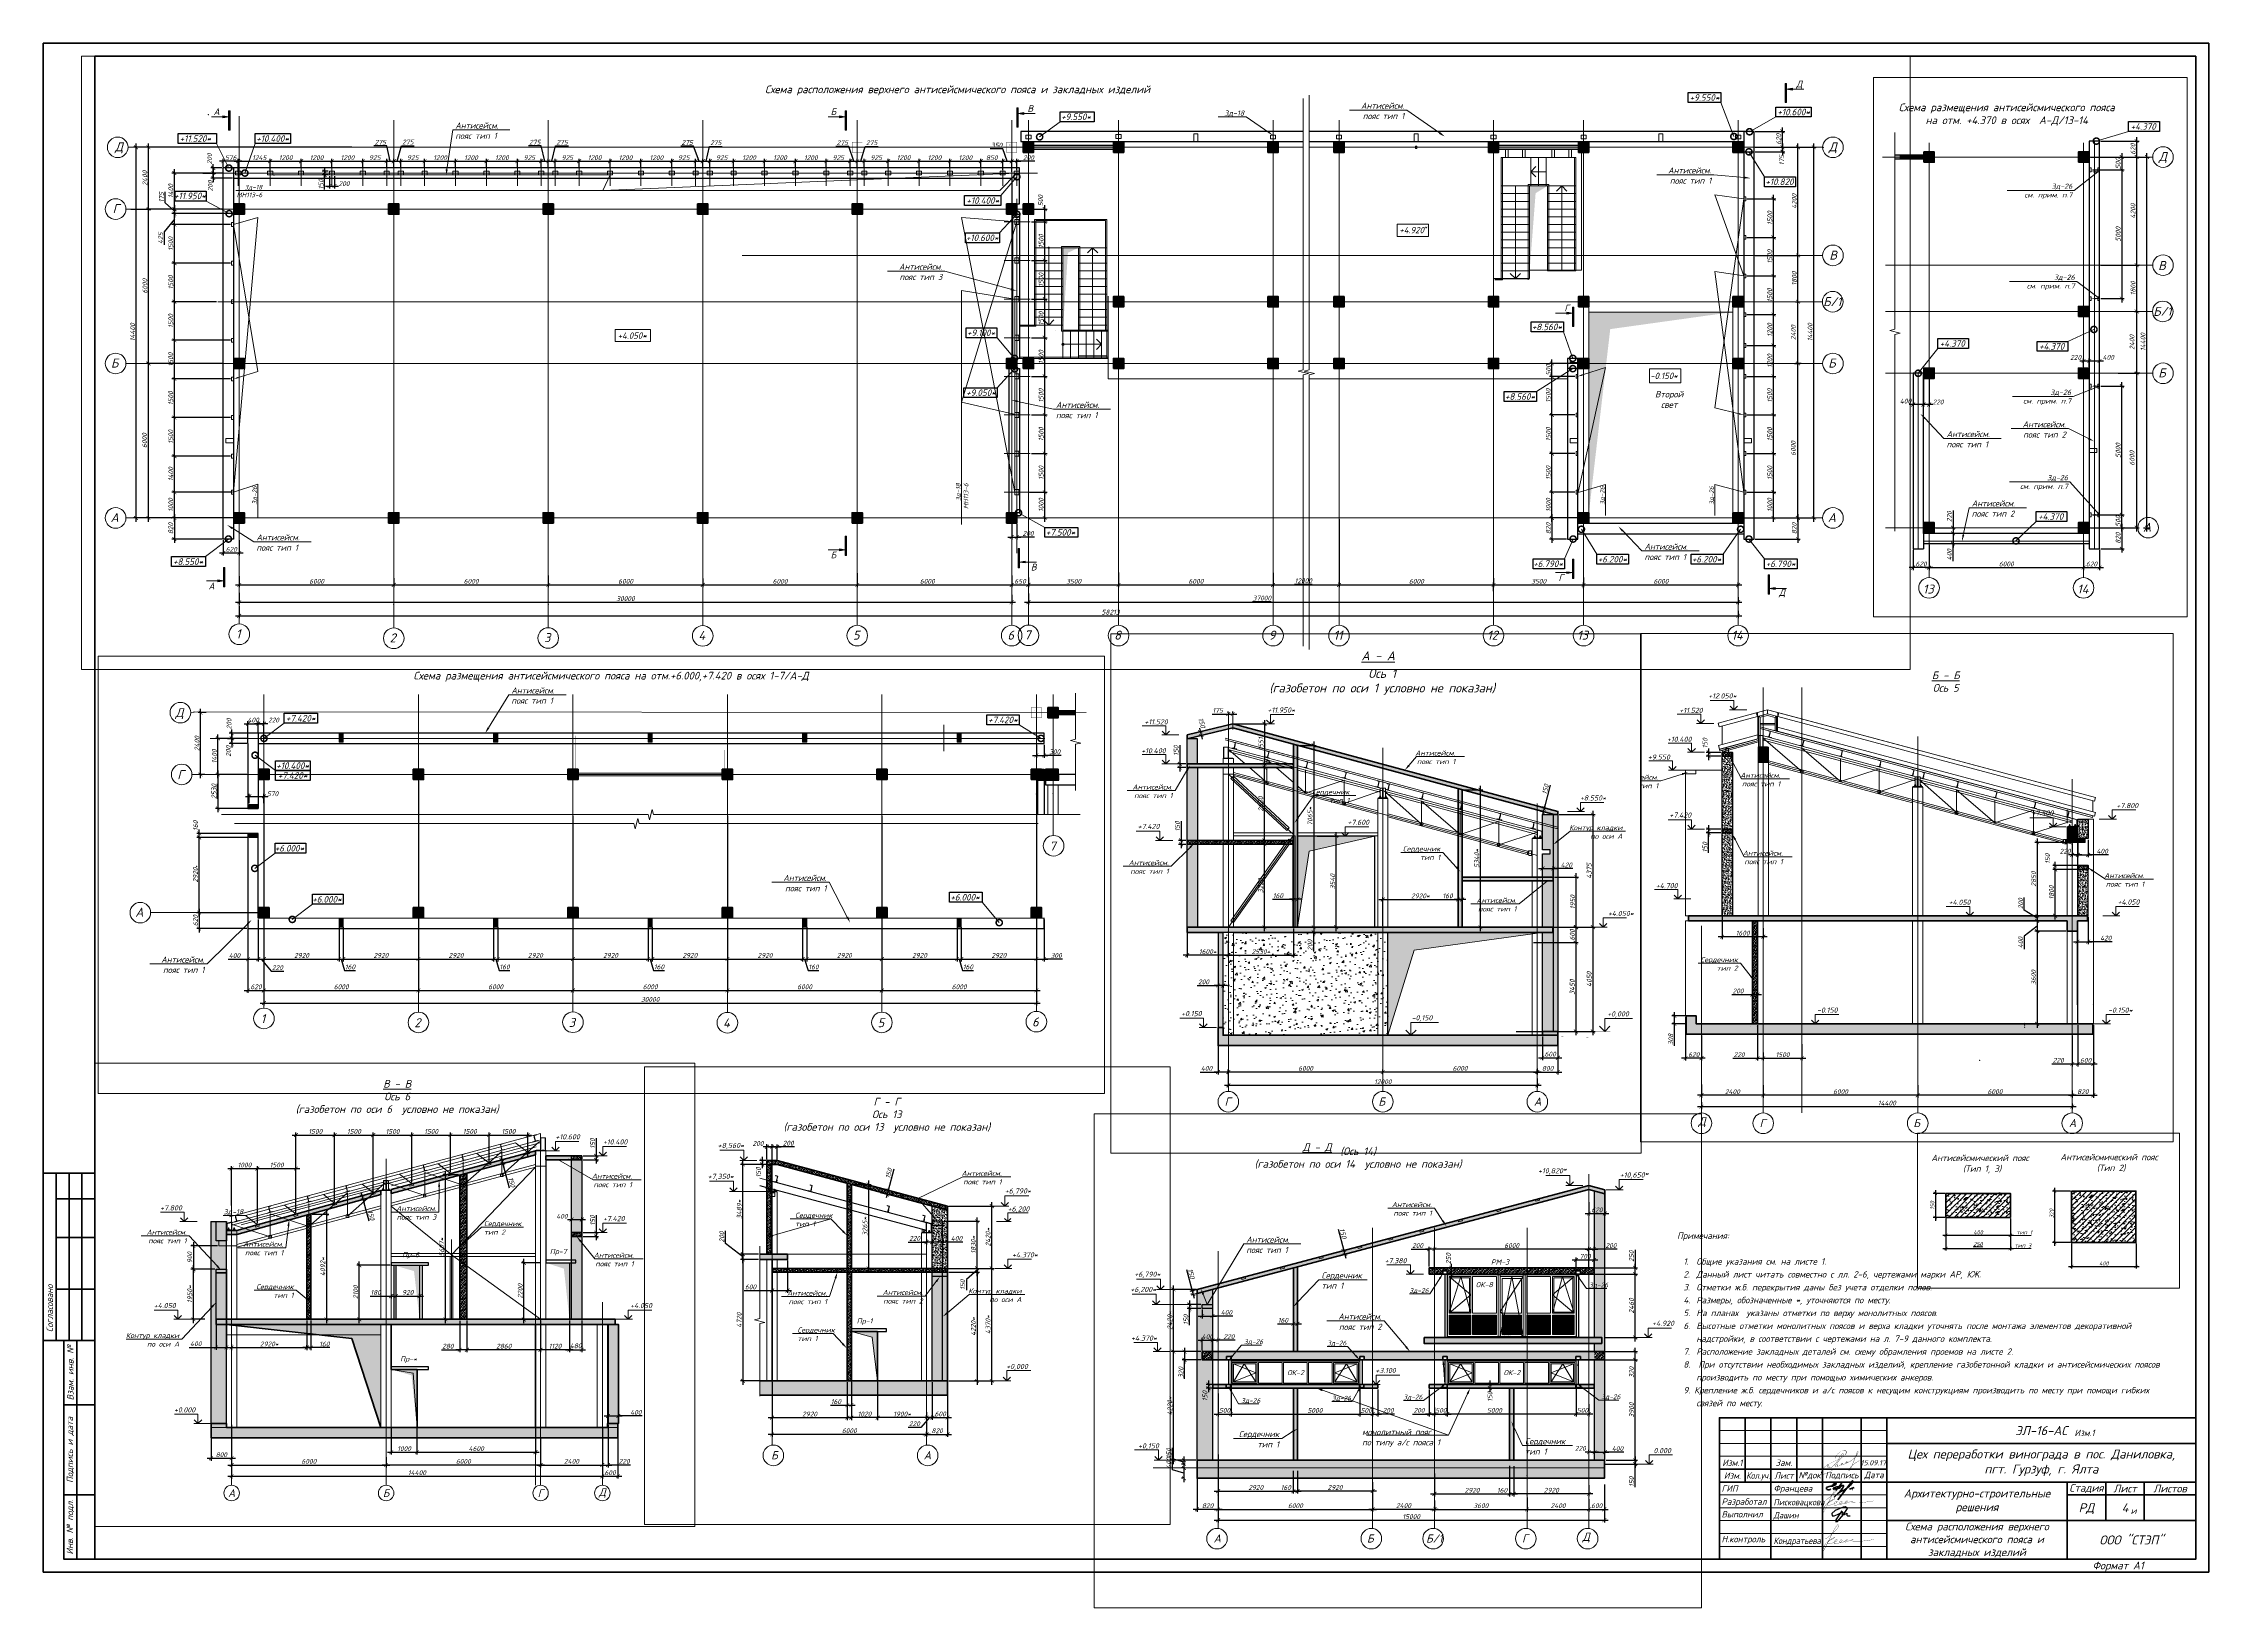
# Paper-space layout '4 Схема ант. пояса' of a CAD drawing. Header units: millimetres. Extents: x 18 to 859, y -19 to 589.
# The model-space entities are those that its viewports show. They can reach past a viewport. Long polylines and large blocks are cut down to what shows.
import ezdxf
from ezdxf import colors
from ezdxf.entities.mleader import LeaderData, LeaderLine
from ezdxf.enums import TextEntityAlignment as Align
from ezdxf.math import Vec2, Vec3

# ---------------------------------------------------------------- set-up
doc = ezdxf.new("R2010")
doc.units = ezdxf.units.MM
doc.header["$MEASUREMENT"] = 0
for name, pattern in [('CENTERX2', [4, 2.5, -0.5, 0.5, -0.5]), ('DASHED2', [0.375, 0.25, -0.125]), ('Double Dashed', [1797.222233, 1325, -211.666656, 63.333344, -197.222233]), ('Hidden Line', [309, 200, -109]), ('HIDDEN2', [4.7625, 3.175, -1.5875]), ('IWC-GIB-5-NPK-M2-A-5-A1-2100$0$HIDDEN', [9.525, 6.35, -3.175]), ('Штриховая', [5644.444466, 2822.222233, -2822.222233]), ('штриховаяX2', [38.1, 25.4, -12.7]), ('Штрихштриховая', [10936.110735, 5291.666508, -2116.666555, 1411.111116, -2116.666555])]:
    doc.linetypes.add(name, pattern=pattern)
doc.layers.get('0').update_dxf_attribs({"lineweight": 5})
for name, color, linetype, lineweight in [('!!! Подписи', 7, 'Continuous', 40), ('!!!Изм.1', 170, 'Continuous', 30), ('#Бетон', 10, 'Continuous', 15), ('#Бетон монолитные пояса', 34, 'Continuous', 35), ('#Бетон разрез', 20, 'Continuous', 40), ('#Бетон сердечники', 12, 'Continuous', 40), ('#Выноски', 150, 'Continuous', 15), ('#Газобетон', 152, 'Continuous', 35), ('#Газобетон вид', 152, 'Continuous', 20), ('#Оси', 7, 'Continuous', 5), ('#размеры', 7, 'Continuous', 5), ('0_Ном._пера__99', 7, 'Continuous', 40), ('k_ Осевая', 8, 'CENTERX2', 9), ('k_ Размеры', 7, 'Continuous', 15), ('k_ Рамка', 7, 'Continuous', 50), ('Двери ArchiCAD_Ном._пера__96', 7, 'Continuous', 5), ('Двери ArchiCAD_Ном._пера__97', 7, 'Continuous', 20), ('колонны_Ном._пера__94', 252, 'Continuous', 13), ('колонны_Ном._пера__99', 7, 'Continuous', 40), ('лестницы_Ном._пера__96', 7, 'Continuous', 13), ('Линия пунктир', 190, 'HIDDEN2', 9), ('Линия Тонкая', 252, 'Continuous', 9), ('Окна ArchiCAD_Ном._пера__95', 251, 'Continuous', 9), ('оси_Ном._пера__96', 7, 'Continuous', 5), ('оси_Ном._пера__97', 7, 'Continuous', 20), ('перекрытие_Ном._пера__94', 252, 'Continuous', 13), ('перекрытие_Ном._пера__99', 7, 'Continuous', 40), ('подп стены Инжзащита_Ном._пера__96', 7, 'Continuous', 13), ('подп стены Инжзащита_Ном._пера__97', 7, 'Continuous', 20), ('подп стены Инжзащита_Ном._пера__99', 7, 'Continuous', 40), ('сварка', 7, 'Continuous', 13), ('стены наруж_Ном._пера__1', 7, 'Continuous', 25), ('стены наруж_Ном._пера__97', 7, 'Continuous', 20), ('текст_Ном._пера__1', 7, 'Continuous', 0), ('текст_Ном._пера__96', 7, 'Continuous', 5), ('текст_Ном._пера__98', 7, 'Continuous', 35), ('текст_Ном._пера__99', 7, 'Continuous', 40), ('чертеж_Ном._пера__91', 250, 'Continuous', 5), ('чертеж_Ном._пера__96', 7, 'Continuous', 13), ('чертеж_Ном._пера__97', 7, 'Continuous', 20), ('чертеж_Ном._пера__98', 7, 'Continuous', 35), ('Штриховка', 7, 'Continuous', 9)]:
    doc.layers.add(name, color=color, linetype=linetype, lineweight=lineweight)
doc.layers.add('#Hatch', color=7, linetype='Continuous', lineweight=5, true_color=0x4d4d4d)
doc.layers.add('#Каркас', color=7, linetype='Continuous', lineweight=5, true_color=0x757575)
for name, color, linetype in [('#стены внутр', 152, 'Continuous'), ('#стены наруж', 7, 'Continuous'), ('#Текст', 7, 'Continuous'), ('колонны', 7, 'Continuous'), ('крыша', 7, 'Continuous'), ('оси', 7, 'Continuous'), ('размеры внутр', 7, 'Continuous'), ('текст', 7, 'Continuous'), ('чертеж', 7, 'Continuous')]:
    doc.layers.add(name, color=color, linetype=linetype)
doc.layers.add('NonPlottable_0', color=7, linetype='Continuous', plot=False)
doc.layers.add('NoPrint', color=18, linetype='Continuous', plot=False)
doc.styles.get("Standard").update_dxf_attribs({"font": 'isocpeui.ttf'})
doc.styles.add('STEP PR', font='isocpeui.ttf')
doc.styles.add('СГЕНЕРИР_СТИЛЬ_3', font='gost_2_304-81_type.ttf')
doc.dimstyles.new('SPDS', dxfattribs={"dimscale": 10, "dimtxt": 2.5, "dimasz": 2, "dimexe": 1.25, "dimexo": 0.625, "dimtad": 1, "dimdec": 0, "dimrnd": 0.001, "dimtxsty": 'STEP PR', "dimblk": 'ARCHTICK', "dimcen": 2.5, "dimdle": 2, "dimclrd": 256, "dimclre": 256, "dimclrt": 7, "dimadec": 0, "dimazin": 2, "dimtfac": 0.75, "dimtdec": 0, "dimtmove": 1, "dimatfit": 3, "dimfxl": 1, "dimtolj": 1, "dimarcsym": 1})
pattern_1 = [(50, (0, 0), (143.452037, -12.55043), [15, -165]), (355, (0, 0), (-27.75027, 150.43843), [12, -132]), (100.451444, (11.95, -1.05), (115.70177, 137.888), [12.74804, -140.22842]), (46.1842, (0, 40), (213.44827, -33.10386), [22.5, -247.5]), (96.63564, (17.79, 37.24), (186.93239, 194.82372), [19.12207, -210.34275]), (351.18416, (0, 40), (186.9324, 194.82372), [18, -198]), (21, (20, 30), (119.38141, -80.52378), [15, -165]), (326, (20, 30), (48.66307, 145.03001), [12, -132]), (71.451445, (29.95, 23.29), (168.044475, 64.50623), [12.74804, -140.22842]), (37.5, (0, 0), (2.431971, 66.578771), [0, -130.4, 0, -134, 0, -132.5]), (7.5, (0, 0), (52.613907, 78.882342), [0, -76.4, 0, -127.4, 0, -50.5]), (327.5, (-44.6, 0), (106.764487, -4.510974), [0, -50, 0, -156, 0, -207]), (317.5, (-64.6, 0), (116.637234, 20.020996), [0, -65, 0, -103.6, 0, -147])]
pattern_2 = [(45, (-160, 0), (-70.71068, 70.71068), []), (45, (-89.29, 0), (-70.71068, 70.71068), [50, -25])]

# ---------------------------------------------------------------- blocks, each defined once
blk = doc.blocks.new('*U390')
for p, q in [((5, -439), (5, -504)), ((10, -439), (10, -504)), ((15, -439), (15, -504)), ((5, -449), (20, -449)), ((5, -464), (20, -464)), ((5, -484), (20, -484)), ((13, -504), (13, -589)), ((8, -529), (20, -529)), ((661, -534), (661, -559)), ((671, -534), (671, -589)), ((681, -534), (681, -559)), ((691, -534), (691, -589)), ((706, -534), (706, -589)), ((716, -534), (716, -574)), ((651, -554), (716, -554)), ((651, -559), (836, -559)), ((786, -559), (786, -589)), ((801, -574), (801, -559)), ((816, -574), (816, -559)), ((8, -564), (20, -564)), ((786, -564), (836, -564)), ((716, -574), (716, -589))]:
    blk.add_line(p, q)
at = {"lineweight": 13}
for p, q in [((651, -539), (716, -539)), ((651, -544), (716, -544)), ((651, -549), (716, -549)), ((651, -564), (716, -564)), ((651, -569), (716, -569)), ((651, -574), (716, -574)), ((651, -579), (716, -579)), ((651, -584), (716, -584))]:
    blk.add_line(p, q, dxfattribs=at)
at = {"extrusion": (-1, 0, 0)}
blk.add_line((716, -544), (836, -544), dxfattribs=at)
for points in [[(841, -594), (0, -594), (0, 0), (841, 0)], [(20, -589), (836, -589), (836, -5), (20, -5)]]:
    blk.add_lwpolyline(points, close=True)
for points in [[(20, -439), (0, -439), (0, -504), (8, -504)], [(20, -589), (8, -589), (8, -504), (20, -504)], [(836, -534), (651, -534), (651, -589)], [(836, -574), (716, -574)]]:
    blk.add_lwpolyline(points)
at = {"style": 'STEP PR'}
blk.add_text('РД', height=3.5, dxfattribs=at).set_placement((793.5, -569), align=Align.MIDDLE_CENTER)
at = {"ltscale": 100, "char_height": 2.5, "attachment_point": 5, "rotation": 90, "style": 'STEP PR'}
for s, insert, width in [('Согласовано', (2.5, -491.5), 25), ('Взам. инв. №', (10.5, -516.5), 25), ('Подпись и дата', (10.5, -546.5), 35), ('Инв. № подл.', (10.5, -576.5), 25)]:
    blk.add_mtext(s, dxfattribs=dict(at, insert=insert, width=width))
at = {"attachment_point": 5, "style": 'STEP PR'}
for s, insert, char_height, width in [('ЭЛ-16-АС', (776, -539), 3.5, 120), ('Цех переработки винограда в пос. Даниловка,\\Pпгт. Гурзуф, г. Ялта', (776, -551.5), 3.5, 120), ('Архитектурно-строительные решения', (751, -566.5), 3.2, 65.875)]:
    blk.add_mtext(s, dxfattribs=dict(at, insert=insert, char_height=char_height, width=width))
at = {"ltscale": 100, "style": 'STEP PR'}
for s, insert, char_height, width, attachment_point in [('№док', (686, -556.5), 2.5, 10, 5), ('Подпись', (698.5, -556.5), 2.5, 15, 5), ('Дата', (711, -556.5), 2.5, 10, 5), ('ГИП', (651.8, -561.5), 2.5, 18.0984, 4), ('Изм.', (656, -556.5), 2.5, 10, 5), ('{\\W0.9;Кол.уч.}', (666, -556.79), 2.5, 10, 5), ('Лист', (676, -556.5), 2.5, 10, 5), ('Францева', (672.01, -561.77), 2.5, 18.9929, 4), ('Стадия', (793.5, -561.5), 3, 15, 5), ('Лист', (808.5, -561.5), 3, 15, 5), ('Листов', (826, -561.5), 3, 20, 5), ('Выполнил', (651.8, -571.5), 2.5, 18.0984, 4), ('Разработал', (651.8, -566.96), 2.5, 18.0984, 4), ('{\\W0.88;Дашин}', (672.01, -572.14), 2.5, 18.9929, 4), ('{\\W0.8;Писковацкова}', (672.01, -567.14), 2.5, 18.9929, 4), ('Н.контроль', (651.8, -581.5), 2.5, 18.0984, 4), ('{\\W0.88;Кондратьева}', (672.01, -582.14), 2.5, 18.9929, 4)]:
    blk.add_mtext(s, dxfattribs=dict(at, insert=insert, char_height=char_height, width=width, attachment_point=attachment_point))
at = {"insert": (811, -581.5), "char_height": 3.5, "width": 50, "attachment_point": 5, "line_spacing_factor": 1.071429, "style": 'STEP PR'}
blk.add_mtext('ООО "СТЭП"', dxfattribs=at)
at = {"style": 'STEP PR'}
blk.add_attdef('N.ЛИСТА', text='', height=3.5, dxfattribs=at).set_placement((808.5, -569), align=Align.MIDDLE_CENTER)
blk.add_attdef('ФОРМАТ', (795.85, -592.92), '', height=3, dxfattribs=at)
blk = doc.blocks.new('A$C46BD104E')
at = {"layer": '!!! Подписи', "lineweight": 25}
blk.add_lwpolyline([(750, 386), (516, 27), (523, -41), (584, -34), (814, 238), (967, 475), (898, 533), (805, 528), (491, 396), (368, 272), (372, 189), (448, 193), (585, 240), (791, 346), (747, 274), (767, 236), (851, 242), (942, 288), (942, 288), (945, 212), (975, 186), (1070, 192)], dxfattribs=at)
at = {"layer": 'NoPrint', "lineweight": 0}
blk.add_lwpolyline([(0, 500), (1500, 500), (1500, 0), (0, 0)], close=True, dxfattribs=at)
blk = doc.blocks.new('frantseva')
at = {"layer": 'k_ Рамка', "color": 154, "lineweight": 40}
for points in [[(20958.22, 29747.93), (20957.94, 29747.69), (20957.58, 29747.61), (20957.14, 29747.6), (20956.8, 29747.65), (20956.48, 29747.91), (20956.46, 29748.24), (20956.58, 29748.45), (20956.77, 29748.59), (20957.13, 29748.76), (20957.56, 29748.87), (20958.03, 29748.99), (20958.62, 29749.02), (20958.95, 29749.03), (20959.05, 29749.04), (20958.94, 29749.32), (20959.11, 29749.56), (20959.4, 29749.88), (20959.78, 29750.07), (20960.09, 29750.12), (20960.31, 29749.94), (20960.2, 29749.69), (20959.7, 29749.34), (20959.3, 29749.25), (20958.94, 29749.32), (20958.59, 29749.32)], [(20961.95, 29748.7), (20961.79, 29748.8), (20961.53, 29748.8), (20961.15, 29748.8), (20960.91, 29748.8), (20960.54, 29748.74), (20960.1, 29748.62), (20959.73, 29748.48), (20959.21, 29748.29), (20959.09, 29748.13), (20959.21, 29748.05), (20959.34, 29747.95), (20959.81, 29747.95), (20960.08, 29747.95), (20960.51, 29747.96), (20961.02, 29748.1), (20961.59, 29748.27), (20961.87, 29748.56), (20962.04, 29748.91), (20962.22, 29749.03), (20962.42, 29749.16), (20962.64, 29749.31), (20962.86, 29749.32), (20963.11, 29749.33), (20963.19, 29749.11), (20963.14, 29748.84), (20963.03, 29748.63), (20962.9, 29748.4), (20962.8, 29748.22), (20962.36, 29747.75), (20961, 29746.31), (20959.61, 29744.84), (20961.03, 29746.34), (20962.11, 29746.94), (20962.87, 29747.37), (20962.8, 29747.33), (20962.91, 29747.12), (20965.45, 29748.95), (20965.88, 29749.42), (20966.51, 29750.33), (20966.71, 29750.79), (20966.7, 29751.05), (20966.56, 29751.05), (20965.93, 29750.36), (20964.42, 29748.21), (20960.94, 29743.64)], [(20959.11, 29747.72), (20959.23, 29747.61)], [(20962.37, 29749.89), (20962.36, 29750.02), (20960.1, 29747.3)], [(20965.5, 29747.78), (20967.29, 29748.45)], [(20966.66, 29747.67), (20966.74, 29747.67)]]:
    blk.add_lwpolyline(points, dxfattribs=at)
blk = doc.blocks.new('ЭлПодп_ Писковацкова')
at = {"ltscale": 100}
h = blk.add_hatch(color=256, dxfattribs=at)
h.paths.add_polyline_path([(-0.32, -2.25, -0.120674), (1.18, -0.19, -0.003894), (1.52, 0.04, 0.005406), (1.05, -0.28, 0.120674), (-0.46, -2.34, 0.618253), (0.21, -3.26, 0.144344), (2.27, -2.61, 0.018148), (3.43, -1.89, -0.016031), (2.41, -2.52, -0.144344), (0.35, -3.17, -0.618253)])
h.paths.add_polyline_path([(8.88, 5.93, 0.13127), (8.02, 5.92, 0.001442), (7.99, 5.9, -0.037089), (8.75, 5.84, -0.412279), (9.18, 5.14, -0.047626), (8.73, 4.11, 0.13439), (9.32, 5.23, 0.412279)])
h = blk.add_hatch(color=256, dxfattribs=at)
edge = h.paths.add_edge_path()
edge.add_arc((5.78, -0.18), 0.156, 186.9947, 274.74151, ccw=False)
edge.add_arc((6.88, -0.17), 1.26, 158.15853, 181.41066, ccw=False)
edge.add_arc((5.97, 0.13), 0.314, 114.06069, 146.85855, ccw=False)
edge.add_arc((5.87, 0.35), 0.0718, -44.27348, 112.4585, ccw=False)
edge.add_arc((-94.96, 64.37), 119.52, 327.44185, 327.57972, ccw=False)
edge.add_arc((6.26, -0.24), 0.574, 148.71178, 176.4657)
edge.add_arc((5.92, -0.2), 0.229, 180.69086, 221.26838)
edge.add_arc((5.74, -0.29), 0.0681, 273.05442, 313.63194)
blk.add_hatch(color=256, dxfattribs=at).paths.add_polyline_path([(7.71, 0.77, -0.13099), (7.52, 0.73, -0.457938), (7.46, 0.79, -0.035865), (7.5, 0.94, 0.073282), (7.41, 0.77, 0.062982), (7.34, 0.54)])
for points, const_width in [([(2.32, 0.54, 0.014412), (1.05, -0.28, 0.120674), (-0.46, -2.34, 0.618253), (0.21, -3.26, 0.144344), (2.27, -2.61, 0.032048), (4.29, -1.29)], 0.05), ([(5.21, 2.93, -0.233334), (5.38, 3.9, -0.174568), (8.02, 5.92, -0.13127), (8.88, 5.93, -0.412279), (9.32, 5.23, -0.174651), (8.46, 3.86, -0.08251), (6.76, 2.73, 0.060149), (1.18, -0.19, 0.120674), (-0.32, -2.25, 0.618253), (0.35, -3.17, 0.144344), (2.41, -2.52, 0.032048), (4.42, -1.2)], 0.05), ([(8.28, 4.56, 0.116613), (8.02, 4.75, 0.235202), (7.65, 4.68, 0.049514), (6.65, 3.28, -0.043476), (5.36, 1.2, -0.055055), (3.68, -0.43, -0.20167), (2.53, -0.72, -0.170845), (1.85, -0.3, -0.173578), (1.89, 0.33, -0.32678), (2.21, 0.55, -0.331888), (2.47, 0.41, -0.059302), (2.44, -0.15, 0.621611), (2.58, -0.18), (2.67, -0.09)], 0.1), ([(4.88, -0.47, -0.057291), (5.86, 1.22, 0.008489), (8.28, 4.56)], 0.1), ([(9.86, 1.61, -0.098957), (9.54, 1.18, -0.095894), (9.22, 1.04, -0.516977), (9.09, 1.18, -0.051005), (9.18, 1.49, -0.095958), (9.33, 1.72, -0.627395), (9.52, 1.67, -0.126867), (9.45, 1.42, -0.026848), (9.04, 0.99, -0.12797), (7.56, 0.29, -0.408838), (7.33, 0.46, -0.085013), (7.41, 0.77, -0.174263), (7.68, 1.11, -0.429276), (7.84, 0.98, -0.125956), (7.71, 0.77), (7.23, 0.47, -0.049685), (5.79, -0.34, -0.402742), (5.62, -0.2, -0.101806), (5.71, 0.3, -0.144093), (5.85, 0.42, -0.815086), (5.92, 0.3, -0.000602), (5.77, 0.06, 0.121695), (5.69, -0.21, 0.209904), (5.76, -0.37)], 0.1), ([(7.99, 5.9, -0.037089), (8.75, 5.84, -0.412279), (9.18, 5.14, -0.047626), (8.73, 4.11, -0.047626)], 0.05), ([(14.41, 2.03, 0.05803), (12.59, 0.97, 0.073128), (10.68, -0.83, 0.095936), (10.18, -1.81, 0.890388), (10.33, -1.91, 0.077303), (10.97, -0.96, 0.016701), (12.34, 2.28, 0.028782), (13.13, 4.51, -0.052172), (13.59, 5.51, -0.706562), (13.86, 5.39, -0.044295), (13.54, 4.61, -0.055726), (12.44, 3, -0.091431), (9.78, 1.29, -0.530665), (9.68, 1.37, -0.191005), (9.73, 1.53)], 0.1)]:
    blk.add_lwpolyline(points, format="xyb", dxfattribs=dict(at, const_width=const_width))
blk.add_solid([(13.07, 4.31), (12.82, 3.48), (13.1, 4.15), (13.27, 4.13)], dxfattribs=at)
blk = doc.blocks.new('Колонна_15_1', base_point=(22379, 71856))
at = {"layer": 'колонны_Ном._пера__94', "linetype": 'Continuous', "true_color": 0x7d7d7d}
blk.add_hatch(color=8, dxfattribs=at).paths.add_polyline_path([(22179, 71647), (22579, 71647), (22579, 72047), (22179, 72047)])
blk.add_hatch(color=8, dxfattribs=at).paths.add_polyline_path([(22179, 71647), (22579, 71647), (22579, 72047), (22179, 72047)])
at = {"layer": 'колонны_Ном._пера__99', "linetype": 'Continuous', "flags": 128}
blk.add_lwpolyline([(22179, 71647), (22579, 71647), (22579, 72047), (22179, 72047)], close=True, dxfattribs=at)
at = {"layer": 'колонны_Ном._пера__99', "color": 8, "linetype": 'Continuous', "true_color": 0x737373, "flags": 128}
blk.add_lwpolyline([(22179, 71647), (22579, 71647), (22579, 72047), (22179, 72047)], close=True, dxfattribs=at)
at = {"layer": 'оси_Ном._пера__96', "color": 253, "lineweight": 5, "true_color": 0x9c9c9c}
for points in [[(22379, 72047), (22379, 71647)], [(22379, 72047), (22379, 71647)], [(22179, 71847), (22579, 71847)], [(22179, 71847), (22579, 71847)]]:
    blk.add_lwpolyline(points, dxfattribs=at)
blk = doc.blocks.new('л 4950 17+3+15')
at = {"color": 253, "true_color": 0xa3a3a3}
for points in [[(171, 5900), (270, 5900), (270, 6220), (171, 6220)], [(171, 5900), (270, 5900), (270, 6220), (171, 6220)], [(929, 5900), (830, 5900), (830, 6220), (929, 6220)], [(929, 5900), (830, 5900), (830, 6220), (929, 6220)], [(1971, 5900), (2070, 5900), (2070, 6220), (1971, 6220)], [(1971, 5900), (2070, 5900), (2070, 6220), (1971, 6220)], [(2729, 5900), (2630, 5900), (2630, 6220), (2729, 6220)], [(2729, 5900), (2630, 5900), (2630, 6220), (2729, 6220)]]:
    blk.add_lwpolyline(points, close=True, dxfattribs=at)
for points in [[(2850, 5900), (2850, 1150), (3119, 1150)], [(2850, 5900), (2850, 1150), (3145, 1150)]]:
    blk.add_lwpolyline(points, dxfattribs=at)
at = {"color": 253, "lineweight": 0, "true_color": 0xa3a3a3}
blk.add_lwpolyline([(1850, 4850), (1100, 4850), (1050, 4850), (1050, 1500)], dxfattribs=at)
blk.add_lwpolyline([(1850, 4850), (1100, 4850), (1050, 4850), (1050, 1500)], dxfattribs=at)
at = {"color": 253, "lineweight": 30, "true_color": 0xa3a3a3}
for points in [[(3120, 1200), (3120, 1200), (1800, 1200)], [(3146, 1200), (3146, 1200), (1800, 1200)]]:
    blk.add_lwpolyline(points, dxfattribs=at)
at = {"layer": 'лестницы_Ном._пера__96', "color": 253, "linetype": 'Continuous', "lineweight": 0, "true_color": 0xa3a3a3}
for p, q in [((0, 5900), (2900, 5900)), ((0, 1500), (0, 5900)), ((0, 5900), (2900, 5900)), ((0, 1500), (0, 5900)), ((50, 1500), (50, 5900)), ((50, 1500), (50, 5900)), ((1150, 5900), (1150, 4800)), ((1150, 5900), (1150, 4800)), ((1450, 5900), (1450, 4800)), ((1450, 5900), (1450, 4800)), ((1750, 5900), (1750, 4800)), ((1750, 5900), (1750, 4800)), ((2900, 5900), (2900, 1200)), ((2900, 5900), (2900, 1200)), ((1550, 5550), (1750, 5350)), ((1550, 5550), (1750, 5350)), ((1150, 5350), (1750, 5350)), ((1150, 5350), (1750, 5350)), ((1550, 5150), (1750, 5350)), ((1550, 5150), (1750, 5350)), ((0, 4800), (1100, 4800)), ((0, 4800), (1100, 4800)), ((350, 4600), (550, 4800)), ((350, 4600), (550, 4800)), ((750, 4600), (550, 4800)), ((550, 1500), (550, 4800)), ((750, 4600), (550, 4800)), ((550, 1500), (550, 4800)), ((1100, 4800), (1800, 4800)), ((1100, 1500), (1100, 4800)), ((1100, 4800), (1800, 4800)), ((1100, 1500), (1100, 4800)), ((2900, 4800), (1800, 4800)), ((2900, 4800), (1800, 4800)), ((2350, 4800), (2350, 1200)), ((2350, 4800), (2350, 1200)), ((0, 4500), (1100, 4500)), ((0, 4500), (1100, 4500)), ((2900, 4500), (1800, 4500)), ((2900, 4500), (1800, 4500)), ((0, 4200), (1100, 4200)), ((0, 4200), (1100, 4200)), ((2900, 4200), (1800, 4200)), ((2900, 4200), (1800, 4200)), ((0, 3900), (1100, 3900)), ((0, 3900), (1100, 3900)), ((2900, 3900), (1800, 3900)), ((2900, 3900), (1800, 3900)), ((0, 3600), (1100, 3600)), ((0, 3600), (1100, 3600)), ((2900, 3600), (1800, 3600)), ((2900, 3600), (1800, 3600)), ((0, 3300), (1100, 3300)), ((0, 3300), (1100, 3300)), ((2900, 3300), (1800, 3300)), ((2900, 3300), (1800, 3300)), ((0, 3000), (1100, 3000)), ((0, 3000), (1100, 3000)), ((2900, 3000), (1800, 3000)), ((2900, 3000), (1800, 3000)), ((0, 2700), (1100, 2700)), ((0, 2700), (1100, 2700)), ((2900, 2700), (1800, 2700)), ((2900, 2700), (1800, 2700)), ((0, 2400), (1100, 2400)), ((0, 2400), (1100, 2400)), ((2900, 2400), (1800, 2400)), ((2900, 2400), (1800, 2400)), ((0, 2100), (1100, 2100)), ((0, 2100), (1100, 2100)), ((2900, 2100), (1800, 2100)), ((2900, 2100), (1800, 2100)), ((0, 1800), (1100, 1800)), ((0, 1800), (1100, 1800)), ((2900, 1800), (1800, 1800)), ((2900, 1800), (1800, 1800)), ((2900, 1500), (1800, 1500)), ((2900, 1500), (1800, 1500)), ((2350, 1200), (2150, 1400)), ((2350, 1200), (2150, 1400)), ((2350, 1200), (2550, 1400)), ((2350, 1200), (2550, 1400))]:
    blk.add_line(p, q, dxfattribs=at)
at = {"layer": 'лестницы_Ном._пера__96', "color": 253, "linetype": 'Continuous', "true_color": 0xa3a3a3}
for p, q in [((1800, 4800), (1800, 1200)), ((0, 1500), (1100, 1500)), ((0, 1500), (1100, 1500)), ((2900, 1200), (1800, 1200)), ((2900, 1200), (1800, 1200))]:
    blk.add_line(p, q, dxfattribs=at)
at = {"layer": 'лестницы_Ном._пера__96', "color": 253, "linetype": 'Continuous', "lineweight": 0, "true_color": 0xa3a3a3}
blk.add_lwpolyline([(1850, 4850), (1850, 1150), (1850, 1150)], dxfattribs=at)
blk.add_lwpolyline([(1850, 4850), (1850, 1150), (1850, 1150)], dxfattribs=at)
blk = doc.blocks.new('л 4050h')
at = {"color": 8, "lineweight": 0, "true_color": 0x737373}
for centre, radius in [((2149, 4800), 28.2), ((1599, 1055), 45.6)]:
    blk.add_circle(centre, radius, dxfattribs=at)
at = {"layer": 'лестницы_Ном._пера__96', "color": 8, "lineweight": 0, "true_color": 0x737373}
for p, q in [((-101, 5900), (2699, 5900)), ((-101, 505), (-101, 5900)), ((2699, 5900), (2699, 1800)), ((-101, 4800), (999, 4800)), ((449, 4800), (249, 4600)), ((449, 1605), (449, 4800)), ((449, 4800), (649, 4600)), ((999, 1605), (999, 4800)), ((2699, 4800), (1599, 4800)), ((2149, 4800), (2149, 1800)), ((-101, 4500), (999, 4500)), ((2699, 4500), (1599, 4500)), ((-101, 4200), (999, 4200)), ((2699, 4200), (1599, 4200)), ((-101, 3900), (999, 3900)), ((2699, 3900), (1599, 3900)), ((-101, 3600), (999, 3600)), ((2699, 3600), (1599, 3600)), ((-101, 3300), (999, 3300)), ((2699, 3300), (1599, 3300)), ((-101, 3000), (999, 3000)), ((2699, 3000), (1599, 3000)), ((2699, 3000), (1599, 3000)), ((-101, 2700), (999, 2700)), ((2699, 2700), (1599, 2700)), ((-101, 2400), (999, 2400)), ((2698, 2400), (1599, 2400)), ((-101, 2100), (999, 2100)), ((2698, 2100), (1599, 2100)), ((2149, 1800), (1949, 2000)), ((2149, 1800), (2349, 2000)), ((-101, 1800), (999, 1800)), ((-161, 505), (-161, 1605)), ((99, 505), (99, 1605)), ((399, 505), (399, 1605)), ((699, 505), (699, 1605)), ((999, 505), (999, 1605)), ((1299, 505), (1299, 1605)), ((1599, 505), (1599, 1605)), ((1599, 505), (1599, 1604)), ((99, 1055), (299, 1255)), ((1599, 1055), (99, 1055)), ((99, 1055), (299, 855))]:
    blk.add_line(p, q, dxfattribs=at)
at = {"layer": 'лестницы_Ном._пера__96', "color": 8, "true_color": 0x737373}
for p, q in [((999, 4800), (1789, 4800)), ((99, 505), (99, 1605))]:
    blk.add_line(p, q, dxfattribs=at)
at = {"layer": 'лестницы_Ном._пера__96', "color": 8, "linetype": 'Continuous', "lineweight": 15, "true_color": 0x737373}
blk.add_line((3289, 1800), (1599, 1800), dxfattribs=at)
at = {"layer": 'лестницы_Ном._пера__96', "color": 8, "linetype": 'Штриховая', "lineweight": 0, "ltscale": 0.05, "true_color": 0x737373}
blk.add_line((-101, 600), (999, 600), dxfattribs=at)
at = {"layer": 'лестницы_Ном._пера__96', "color": 8, "linetype": 'Continuous', "true_color": 0x737373}
blk.add_line((1789, 505), (191, 505), dxfattribs=at)
at = {"layer": 'лестницы_Ном._пера__96', "color": 8, "lineweight": 0, "true_color": 0x737373}
for points in [[(-48, 1605), (-48, 5857), (2649, 5857), (2649, 1800), (2649, 1750), (3289, 1750)], [(999, 1605), (999, 545)]]:
    blk.add_lwpolyline(points, dxfattribs=at)
at = {"layer": 'лестницы_Ном._пера__96', "color": 8, "linetype": 'Continuous', "lineweight": 15, "true_color": 0x737373}
for points in [[(-161, 1605), (1599, 1605), (1599, 4800)], [(-161, 505), (1790, 505), (1790, 505), (3289, 505)]]:
    blk.add_lwpolyline(points, dxfattribs=at)
at = {"layer": 'лестницы_Ном._пера__96', "color": 8, "linetype": 'Continuous', "lineweight": 0, "true_color": 0x737373}
blk.add_lwpolyline([(3289, 505), (3289, 1800)], dxfattribs=at)
at = {"layer": 'лестницы_Ном._пера__96', "color": 8, "linetype": 'Continuous', "true_color": 0x737373}
blk.add_arc((1599, 2400), 0.5, 180, 270, dxfattribs=at)
at = {"layer": 'лестницы_Ном._пера__96', "color": 8, "lineweight": 0, "true_color": 0x737373}
blk.add_arc((2698, 2400), 0.5, 270, 0, dxfattribs=at)
at = {"layer": 'лестницы_Ном._пера__96', "color": 8, "linetype": 'Continuous', "true_color": 0x737373}
for centre, major_axis, start_param, end_param in [((1599, 1604), (0.354, 0.354), 5.497787, 7.068583), ((1899, 1604), (0.354, 0.354), 5.497787, 7.068583), ((1789, 505), (-0.354, 0.354), 2.356194, 3.926991)]:
    blk.add_ellipse(centre, major_axis=major_axis, ratio=1, start_param=start_param, end_param=end_param, dxfattribs=at)
at = {"layer": 'чертеж_Ном._пера__97', "color": 8, "lineweight": 0, "true_color": 0x737373, "flags": 128}
for points in [[(-161, 1561), (1654, 1561), (1654, 4850), (946, 4850), (946, 1605)], [(-161, 545), (3289, 545), (3289, 505)]]:
    blk.add_lwpolyline(points, dxfattribs=at)
blk = doc.blocks.new('Стандартный маркер сетки_16')
at = {"layer": 'оси_Ном._пера__96', "linetype": 'Double Dashed'}
for p, q in [((900, 0), (0, 0)), ((900, 0), (41068, 0)), ((41068, 0), (41968, 0))]:
    blk.add_line(p, q, dxfattribs=at)
blk.add_point((900, 0), dxfattribs=at)
blk.add_point((900, 0), dxfattribs=at)
at = {"layer": 'оси_Ном._пера__97', "linetype": 'Continuous'}
blk.add_circle((-400, 0), 400, dxfattribs=at)
at = {"layer": 'оси_Ном._пера__96', "style": 'СГЕНЕРИР_СТИЛЬ_3'}
blk.add_attdef('AC_MarkerText_1', text='', height=350, rotation=180, dxfattribs=at).set_placement((-261, 270), align=Align.BOTTOM_LEFT)
blk = doc.blocks.new('_ArchTick')
at = {"color": 0, "linetype": 'ByBlock', "const_width": 0.15}
blk.add_lwpolyline([(-0.5, -0.5), (0.5, 0.5)], dxfattribs=at)
blk = doc.blocks.new('*D280')
at = {"layer": '#размеры', "lineweight": -2, "transparency": 16777216}
for p, q in [((-113522, -82633), (-113522, -83106)), ((-55309, -82814), (-55309, -83106)), ((-113672, -83013), (-55159, -83013))]:
    blk.add_line(p, q, dxfattribs=at)
at = {"layer": 'Defpoints', "color": 0, "transparency": 16777216}
for p in [(-113522, -82586), (-55309, -82767), (-55309, -83013)]:
    blk.add_point(p, dxfattribs=at)
at = {"layer": '#размеры', "lineweight": -2, "transparency": 16777216, "xscale": 150, "yscale": 150, "zscale": 150, "rotation": 180}
blk.add_blockref('_ArchTick', (-113522, -83013), dxfattribs=at)
at = {"layer": '#размеры', "lineweight": -2, "transparency": 16777216, "xscale": 150, "yscale": 150, "zscale": 150}
blk.add_blockref('_ArchTick', (-55309, -83013), dxfattribs=at)
at = {"layer": '#размеры', "color": 7, "transparency": 16777216, "insert": (-79684, -82872), "char_height": 187.5, "attachment_point": 5, "style": 'STEP PR'}
blk.add_mtext('\\A1;58213', dxfattribs=at)
blk = doc.blocks.new('*D281')
at = {"layer": '#размеры', "lineweight": -2, "transparency": 16777216}
for p, q in [((-117047, -79360), (-117047, -73060)), ((-117049, -73210), (-117141, -73210)), ((-114189, -79210), (-117141, -79210))]:
    blk.add_line(p, q, dxfattribs=at)
at = {"layer": 'Defpoints', "color": 0, "transparency": 16777216}
for p in [(-117047, -73210), (-117002, -73210), (-114142, -79210)]:
    blk.add_point(p, dxfattribs=at)
at = {"layer": '#размеры', "lineweight": -2, "transparency": 16777216, "xscale": 150, "yscale": 150, "zscale": 150}
for p, rotation in [((-117047, -73210), 90), ((-117047, -79210), 270)]:
    blk.add_blockref('_ArchTick', p, dxfattribs=dict(at, rotation=rotation))
at = {"layer": '#размеры', "color": 7, "transparency": 16777216, "insert": (-117202, -76206), "char_height": 187.5, "attachment_point": 5, "rotation": 90, "style": 'STEP PR'}
blk.add_mtext('\\A1;6000', dxfattribs=at)
blk = doc.blocks.new('*D282')
at = {"layer": '#размеры', "lineweight": -2, "transparency": 16777216}
for p, q in [((-117047, -73360), (-117047, -67060)), ((-117738, -67210), (-116953, -67210)), ((-114189, -73210), (-117141, -73210))]:
    blk.add_line(p, q, dxfattribs=at)
at = {"layer": 'Defpoints', "color": 0, "transparency": 16777216}
for p in [(-117785, -67210), (-117047, -67210), (-114142, -73210)]:
    blk.add_point(p, dxfattribs=at)
at = {"layer": '#размеры', "lineweight": -2, "transparency": 16777216, "xscale": 150, "yscale": 150, "zscale": 150}
for p, rotation in [((-117047, -67210), 90), ((-117047, -73210), 270)]:
    blk.add_blockref('_ArchTick', p, dxfattribs=dict(at, rotation=rotation))
at = {"layer": '#размеры', "color": 7, "transparency": 16777216, "insert": (-117187, -70206), "char_height": 187.5, "attachment_point": 5, "rotation": 90, "style": 'STEP PR'}
blk.add_mtext('\\A1;6000', dxfattribs=at)
blk = doc.blocks.new('*D283')
at = {"layer": '#размеры', "lineweight": -2, "transparency": 16777216}
for p, q in [((-113522, -81467), (-113522, -81906)), ((-107522, -81551), (-107522, -81906)), ((-113672, -81813), (-107372, -81813))]:
    blk.add_line(p, q, dxfattribs=at)
at = {"layer": 'Defpoints', "color": 0, "transparency": 16777216}
for p in [(-113522, -81420), (-107522, -81504), (-107522, -81813)]:
    blk.add_point(p, dxfattribs=at)
at = {"layer": '#размеры', "lineweight": -2, "transparency": 16777216, "xscale": 150, "yscale": 150, "zscale": 150, "rotation": 180}
blk.add_blockref('_ArchTick', (-113522, -81813), dxfattribs=at)
at = {"layer": '#размеры', "lineweight": -2, "transparency": 16777216, "xscale": 150, "yscale": 150, "zscale": 150}
blk.add_blockref('_ArchTick', (-107522, -81813), dxfattribs=at)
at = {"layer": '#размеры', "color": 7, "transparency": 16777216, "insert": (-110517, -81672), "char_height": 187.5, "attachment_point": 5, "style": 'STEP PR'}
blk.add_mtext('\\A1;6000', dxfattribs=at)
blk = doc.blocks.new('*D284')
at = {"layer": '#размеры', "lineweight": -2, "transparency": 16777216}
for p, q in [((-101522, -81441), (-101522, -81906)), ((-107522, -81551), (-107522, -81906)), ((-107672, -81813), (-101372, -81813))]:
    blk.add_line(p, q, dxfattribs=at)
at = {"layer": 'Defpoints', "color": 0, "transparency": 16777216}
for p in [(-101522, -81394), (-107522, -81504), (-101522, -81813)]:
    blk.add_point(p, dxfattribs=at)
at = {"layer": '#размеры', "lineweight": -2, "transparency": 16777216, "xscale": 150, "yscale": 150, "zscale": 150, "rotation": 180}
blk.add_blockref('_ArchTick', (-107522, -81813), dxfattribs=at)
at = {"layer": '#размеры', "lineweight": -2, "transparency": 16777216, "xscale": 150, "yscale": 150, "zscale": 150}
blk.add_blockref('_ArchTick', (-101522, -81813), dxfattribs=at)
at = {"layer": '#размеры', "color": 7, "transparency": 16777216, "insert": (-104517, -81672), "char_height": 187.5, "attachment_point": 5, "style": 'STEP PR'}
blk.add_mtext('\\A1;6000', dxfattribs=at)
blk = doc.blocks.new('*D285')
at = {"layer": '#размеры', "lineweight": -2, "transparency": 16777216}
for p, q in [((-101522, -81441), (-101522, -81906)), ((-95522, -81562), (-95522, -81906)), ((-101672, -81813), (-95372, -81813))]:
    blk.add_line(p, q, dxfattribs=at)
at = {"layer": 'Defpoints', "color": 0, "transparency": 16777216}
for p in [(-101522, -81394), (-95522, -81515), (-95522, -81813)]:
    blk.add_point(p, dxfattribs=at)
at = {"layer": '#размеры', "lineweight": -2, "transparency": 16777216, "xscale": 150, "yscale": 150, "zscale": 150, "rotation": 180}
blk.add_blockref('_ArchTick', (-101522, -81813), dxfattribs=at)
at = {"layer": '#размеры', "lineweight": -2, "transparency": 16777216, "xscale": 150, "yscale": 150, "zscale": 150}
blk.add_blockref('_ArchTick', (-95522, -81813), dxfattribs=at)
at = {"layer": '#размеры', "color": 7, "transparency": 16777216, "insert": (-98517, -81672), "char_height": 187.5, "attachment_point": 5, "style": 'STEP PR'}
blk.add_mtext('\\A1;6000', dxfattribs=at)
blk = doc.blocks.new('*D286')
at = {"layer": '#размеры', "lineweight": -2, "transparency": 16777216}
for p, q in [((-95522, -81562), (-95522, -81906)), ((-89522, -81659), (-89522, -81906)), ((-95672, -81813), (-89372, -81813))]:
    blk.add_line(p, q, dxfattribs=at)
at = {"layer": 'Defpoints', "color": 0, "transparency": 16777216}
for p in [(-95522, -81515), (-89522, -81612), (-89522, -81813)]:
    blk.add_point(p, dxfattribs=at)
at = {"layer": '#размеры', "lineweight": -2, "transparency": 16777216, "xscale": 150, "yscale": 150, "zscale": 150, "rotation": 180}
blk.add_blockref('_ArchTick', (-95522, -81813), dxfattribs=at)
at = {"layer": '#размеры', "lineweight": -2, "transparency": 16777216, "xscale": 150, "yscale": 150, "zscale": 150}
blk.add_blockref('_ArchTick', (-89522, -81813), dxfattribs=at)
at = {"layer": '#размеры', "color": 7, "transparency": 16777216, "insert": (-92517, -81672), "char_height": 187.5, "attachment_point": 5, "style": 'STEP PR'}
blk.add_mtext('\\A1;6000', dxfattribs=at)
blk = doc.blocks.new('*D287')
at = {"layer": '#размеры', "lineweight": -2, "transparency": 16777216}
for p, q in [((-89522, -81358), (-89522, -81906)), ((-83522, -81441), (-83522, -81906)), ((-89672, -81813), (-83372, -81813))]:
    blk.add_line(p, q, dxfattribs=at)
at = {"layer": 'Defpoints', "color": 0, "transparency": 16777216}
for p in [(-89522, -81311), (-83522, -81394), (-83522, -81813)]:
    blk.add_point(p, dxfattribs=at)
at = {"layer": '#размеры', "lineweight": -2, "transparency": 16777216, "xscale": 150, "yscale": 150, "zscale": 150, "rotation": 180}
blk.add_blockref('_ArchTick', (-89522, -81813), dxfattribs=at)
at = {"layer": '#размеры', "lineweight": -2, "transparency": 16777216, "xscale": 150, "yscale": 150, "zscale": 150}
blk.add_blockref('_ArchTick', (-83522, -81813), dxfattribs=at)
at = {"layer": '#размеры', "color": 7, "transparency": 16777216, "insert": (-86800, -81672), "char_height": 187.5, "attachment_point": 5, "style": 'STEP PR'}
blk.add_mtext('\\A1;6000', dxfattribs=at)
blk = doc.blocks.new('*D288')
at = {"layer": '#размеры', "lineweight": -2, "transparency": 16777216}
for p, q in [((-83522, -81441), (-83522, -81906)), ((-82872, -81519), (-82872, -81906)), ((-83672, -81813), (-82722, -81813))]:
    blk.add_line(p, q, dxfattribs=at)
at = {"layer": 'Defpoints', "color": 0, "transparency": 16777216}
for p in [(-83522, -81394), (-82872, -81472), (-82872, -81813)]:
    blk.add_point(p, dxfattribs=at)
at = {"layer": '#размеры', "lineweight": -2, "transparency": 16777216, "xscale": 150, "yscale": 150, "zscale": 150, "rotation": 180}
blk.add_blockref('_ArchTick', (-83522, -81813), dxfattribs=at)
at = {"layer": '#размеры', "lineweight": -2, "transparency": 16777216, "xscale": 150, "yscale": 150, "zscale": 150}
blk.add_blockref('_ArchTick', (-82872, -81813), dxfattribs=at)
at = {"layer": '#размеры', "color": 7, "transparency": 16777216, "insert": (-83197, -81672), "char_height": 187.5, "attachment_point": 5, "style": 'STEP PR'}
blk.add_mtext('\\A1;650', dxfattribs=at)
blk = doc.blocks.new('*D289')
at = {"layer": '#размеры', "lineweight": -2, "transparency": 16777216}
for p, q in [((-82872, -81627), (-82872, -81906)), ((-79372, -81607), (-79372, -81906)), ((-83022, -81813), (-79222, -81813))]:
    blk.add_line(p, q, dxfattribs=at)
at = {"layer": 'Defpoints', "color": 0, "transparency": 16777216}
for p in [(-82872, -81580), (-79372, -81560), (-79372, -81813)]:
    blk.add_point(p, dxfattribs=at)
at = {"layer": '#размеры', "lineweight": -2, "transparency": 16777216, "xscale": 150, "yscale": 150, "zscale": 150, "rotation": 180}
blk.add_blockref('_ArchTick', (-82872, -81813), dxfattribs=at)
at = {"layer": '#размеры', "lineweight": -2, "transparency": 16777216, "xscale": 150, "yscale": 150, "zscale": 150}
blk.add_blockref('_ArchTick', (-79372, -81813), dxfattribs=at)
at = {"layer": '#размеры', "color": 7, "transparency": 16777216, "insert": (-81117, -81672), "char_height": 187.5, "attachment_point": 5, "style": 'STEP PR'}
blk.add_mtext('\\A1;3500', dxfattribs=at)
blk = doc.blocks.new('*D290')
at = {"layer": '#размеры', "lineweight": -2, "transparency": 16777216}
for p, q in [((-79372, -81325), (-79372, -81906)), ((-73372, -81400), (-73372, -81906)), ((-79522, -81813), (-73222, -81813))]:
    blk.add_line(p, q, dxfattribs=at)
at = {"layer": 'Defpoints', "color": 0, "transparency": 16777216}
for p in [(-79372, -81278), (-73372, -81353), (-73372, -81813)]:
    blk.add_point(p, dxfattribs=at)
at = {"layer": '#размеры', "lineweight": -2, "transparency": 16777216, "xscale": 150, "yscale": 150, "zscale": 150, "rotation": 180}
blk.add_blockref('_ArchTick', (-79372, -81813), dxfattribs=at)
at = {"layer": '#размеры', "lineweight": -2, "transparency": 16777216, "xscale": 150, "yscale": 150, "zscale": 150}
blk.add_blockref('_ArchTick', (-73372, -81813), dxfattribs=at)
at = {"layer": '#размеры', "color": 7, "transparency": 16777216, "insert": (-76367, -81672), "char_height": 187.5, "attachment_point": 5, "style": 'STEP PR'}
blk.add_mtext('\\A1;6000', dxfattribs=at)
blk = doc.blocks.new('*D291')
at = {"layer": '#размеры', "lineweight": -2, "transparency": 16777216}
for p, q in [((-70809, -79257), (-70809, -81906)), ((-73372, -81350), (-73372, -81906)), ((-73522, -81813), (-70659, -81813))]:
    blk.add_line(p, q, dxfattribs=at)
at = {"layer": 'Defpoints', "color": 0, "transparency": 16777216}
for p in [(-70809, -79210), (-73372, -81303), (-70809, -81813)]:
    blk.add_point(p, dxfattribs=at)
at = {"layer": '#размеры', "lineweight": -2, "transparency": 16777216, "xscale": 150, "yscale": 150, "zscale": 150, "rotation": 180}
blk.add_blockref('_ArchTick', (-73372, -81813), dxfattribs=at)
at = {"layer": '#размеры', "lineweight": -2, "transparency": 16777216, "xscale": 150, "yscale": 150, "zscale": 150}
blk.add_blockref('_ArchTick', (-70809, -81813), dxfattribs=at)
at = {"layer": '#размеры', "color": 7, "transparency": 16777216, "insert": (-72196, -81653), "char_height": 187.5, "attachment_point": 5, "style": 'STEP PR'}
blk.add_mtext('\\A1;\\L12000', dxfattribs=at)
blk = doc.blocks.new('*D292')
at = {"layer": '#размеры', "lineweight": -2, "transparency": 16777216}
for p, q in [((-70809, -81766), (-70809, -81719)), ((-64809, -82052), (-64809, -81719)), ((-70959, -81813), (-64659, -81813))]:
    blk.add_line(p, q, dxfattribs=at)
at = {"layer": 'Defpoints', "color": 0, "transparency": 16777216}
for p in [(-70809, -81813), (-64809, -81813), (-64809, -82099)]:
    blk.add_point(p, dxfattribs=at)
at = {"layer": '#размеры', "lineweight": -2, "transparency": 16777216, "xscale": 150, "yscale": 150, "zscale": 150, "rotation": 180}
blk.add_blockref('_ArchTick', (-70809, -81813), dxfattribs=at)
at = {"layer": '#размеры', "lineweight": -2, "transparency": 16777216, "xscale": 150, "yscale": 150, "zscale": 150}
blk.add_blockref('_ArchTick', (-64809, -81813), dxfattribs=at)
at = {"layer": '#размеры', "color": 7, "transparency": 16777216, "insert": (-67805, -81672), "char_height": 187.5, "attachment_point": 5, "style": 'STEP PR'}
blk.add_mtext('\\A1;6000', dxfattribs=at)
blk = doc.blocks.new('*D293')
at = {"layer": '#размеры', "lineweight": -2, "transparency": 16777216}
for p, q in [((-61309, -81524), (-61309, -81906)), ((-64809, -81549), (-64809, -81906)), ((-64959, -81813), (-61159, -81813))]:
    blk.add_line(p, q, dxfattribs=at)
at = {"layer": 'Defpoints', "color": 0, "transparency": 16777216}
for p in [(-64809, -81503), (-61309, -81477), (-61309, -81813)]:
    blk.add_point(p, dxfattribs=at)
at = {"layer": '#размеры', "lineweight": -2, "transparency": 16777216, "xscale": 150, "yscale": 150, "zscale": 150, "rotation": 180}
blk.add_blockref('_ArchTick', (-64809, -81813), dxfattribs=at)
at = {"layer": '#размеры', "lineweight": -2, "transparency": 16777216, "xscale": 150, "yscale": 150, "zscale": 150}
blk.add_blockref('_ArchTick', (-61309, -81813), dxfattribs=at)
at = {"layer": '#размеры', "color": 7, "transparency": 16777216, "insert": (-63055, -81672), "char_height": 187.5, "attachment_point": 5, "style": 'STEP PR'}
blk.add_mtext('\\A1;3500', dxfattribs=at)
blk = doc.blocks.new('*D294')
at = {"layer": '#размеры', "lineweight": -2, "transparency": 16777216}
for p, q in [((-61309, -81939), (-61309, -81719)), ((-55309, -81939), (-55309, -81719)), ((-61459, -81813), (-55159, -81813))]:
    blk.add_line(p, q, dxfattribs=at)
at = {"layer": 'Defpoints', "color": 0, "transparency": 16777216}
for p in [(-55309, -81813), (-61309, -81986), (-55309, -81986)]:
    blk.add_point(p, dxfattribs=at)
at = {"layer": '#размеры', "lineweight": -2, "transparency": 16777216, "xscale": 150, "yscale": 150, "zscale": 150, "rotation": 180}
blk.add_blockref('_ArchTick', (-61309, -81813), dxfattribs=at)
at = {"layer": '#размеры', "lineweight": -2, "transparency": 16777216, "xscale": 150, "yscale": 150, "zscale": 150}
blk.add_blockref('_ArchTick', (-55309, -81813), dxfattribs=at)
at = {"layer": '#размеры', "color": 7, "transparency": 16777216, "insert": (-58305, -81672), "char_height": 187.5, "attachment_point": 5, "style": 'STEP PR'}
blk.add_mtext('\\A1;6000', dxfattribs=at)
blk = doc.blocks.new('*D295')
at = {"layer": '#размеры', "lineweight": -2, "transparency": 16777216}
for p, q in [((-52986, -73360), (-52986, -70660)), ((-53076, -70810), (-52893, -70810)), ((-53123, -73210), (-52893, -73210))]:
    blk.add_line(p, q, dxfattribs=at)
at = {"layer": 'Defpoints', "color": 0, "transparency": 16777216}
for p in [(-53123, -70810), (-52986, -70810), (-53169, -73210)]:
    blk.add_point(p, dxfattribs=at)
at = {"layer": '#размеры', "lineweight": -2, "transparency": 16777216, "xscale": 150, "yscale": 150, "zscale": 150}
for p, rotation in [((-52986, -70810), 90), ((-52986, -73210), 270)]:
    blk.add_blockref('_ArchTick', p, dxfattribs=dict(at, rotation=rotation))
at = {"layer": '#размеры', "color": 7, "transparency": 16777216, "insert": (-53165, -72010), "char_height": 187.5, "attachment_point": 5, "rotation": 90, "style": 'STEP PR'}
blk.add_mtext('\\A1;2400', dxfattribs=at)
blk = doc.blocks.new('*D296')
at = {"layer": '#размеры', "lineweight": -2, "transparency": 16777216}
for p, q in [((-117533, -64660), (-117533, -79360)), ((-109147, -64810), (-117627, -64810)), ((-116275, -79210), (-117627, -79210))]:
    blk.add_line(p, q, dxfattribs=at)
at = {"layer": 'Defpoints', "color": 0, "transparency": 16777216}
for p in [(-109100, -64810), (-117533, -79210), (-116228, -79210)]:
    blk.add_point(p, dxfattribs=at)
at = {"layer": '#размеры', "lineweight": -2, "transparency": 16777216, "xscale": 150, "yscale": 150, "zscale": 150}
for p, rotation in [((-117533, -64810), 90), ((-117533, -79210), 270)]:
    blk.add_blockref('_ArchTick', p, dxfattribs=dict(at, rotation=rotation))
at = {"layer": '#размеры', "color": 7, "transparency": 16777216, "insert": (-117666, -71996), "char_height": 187.5, "attachment_point": 5, "rotation": 90, "style": 'STEP PR'}
blk.add_mtext('\\A1;14400', dxfattribs=at)
blk = doc.blocks.new('*D297')
at = {"layer": '#размеры', "lineweight": -2, "transparency": 16777216}
for p, q in [((-52372, -79360), (-52372, -64660)), ((-53712, -64810), (-52279, -64810)), ((-52939, -79210), (-52279, -79210))]:
    blk.add_line(p, q, dxfattribs=at)
at = {"layer": 'Defpoints', "color": 0, "transparency": 16777216}
for p in [(-53759, -64810), (-52372, -64810), (-52986, -79210)]:
    blk.add_point(p, dxfattribs=at)
at = {"layer": '#размеры', "lineweight": -2, "transparency": 16777216, "xscale": 150, "yscale": 150, "zscale": 150}
for p, rotation in [((-52372, -64810), 90), ((-52372, -79210), 270)]:
    blk.add_blockref('_ArchTick', p, dxfattribs=dict(at, rotation=rotation))
at = {"layer": '#размеры', "color": 7, "transparency": 16777216, "insert": (-52515, -71996), "char_height": 187.5, "attachment_point": 5, "rotation": 90, "style": 'STEP PR'}
blk.add_mtext('\\A1;14400', dxfattribs=at)
blk = doc.blocks.new('*D298')
at = {"layer": '#размеры', "lineweight": -2, "transparency": 16777216}
for p, q in [((-52986, -79360), (-52986, -73060)), ((-52864, -73210), (-53080, -73210)), ((-54642, -79210), (-52893, -79210))]:
    blk.add_line(p, q, dxfattribs=at)
at = {"layer": 'Defpoints', "color": 0, "transparency": 16777216}
for p in [(-52986, -73210), (-52817, -73210), (-54689, -79210)]:
    blk.add_point(p, dxfattribs=at)
at = {"layer": '#размеры', "lineweight": -2, "transparency": 16777216, "xscale": 150, "yscale": 150, "zscale": 150}
for p, rotation in [((-52986, -73210), 90), ((-52986, -79210), 270)]:
    blk.add_blockref('_ArchTick', p, dxfattribs=dict(at, rotation=rotation))
at = {"layer": '#размеры', "color": 7, "transparency": 16777216, "insert": (-53165, -76510), "char_height": 187.5, "attachment_point": 5, "rotation": 90, "style": 'STEP PR'}
blk.add_mtext('\\A1;6000', dxfattribs=at)
blk = doc.blocks.new('*D299')
at = {"layer": '#размеры', "lineweight": -2, "transparency": 16777216}
for p, q in [((-117047, -67360), (-117047, -64660)), ((-116326, -64810), (-117141, -64810)), ((-116149, -67210), (-117141, -67210))]:
    blk.add_line(p, q, dxfattribs=at)
at = {"layer": 'Defpoints', "color": 0, "transparency": 16777216}
for p in [(-117047, -64810), (-116279, -64810), (-116102, -67210)]:
    blk.add_point(p, dxfattribs=at)
at = {"layer": '#размеры', "lineweight": -2, "transparency": 16777216, "xscale": 150, "yscale": 150, "zscale": 150}
for p, rotation in [((-117047, -64810), 90), ((-117047, -67210), 270)]:
    blk.add_blockref('_ArchTick', p, dxfattribs=dict(at, rotation=rotation))
at = {"layer": '#размеры', "color": 7, "transparency": 16777216, "insert": (-117187, -66010), "char_height": 187.5, "attachment_point": 5, "rotation": 90, "style": 'STEP PR'}
blk.add_mtext('\\A1;2400', dxfattribs=at)
blk = doc.blocks.new('A$C6E950B50')
at = {"layer": 'колонны_Ном._пера__94', "linetype": 'Continuous', "true_color": 0x737373}
blk.add_hatch(color=8, dxfattribs=at).paths.add_polyline_path([(-669, 56), (-669, 216), (-3769, 216), (-3769, 56)])
blk.add_hatch(color=8, dxfattribs=at).paths.add_polyline_path([(-669, 56), (-669, 216), (-3769, 216), (-3769, 56)])
at = {"layer": '#стены внутр', "lineweight": 30}
blk.add_lwpolyline([(-3769, 56), (-3769, 216), (-669, 216), (-669, 56), (-3769, 56)], dxfattribs=at)
at = {"layer": '#стены внутр', "color": 8, "lineweight": 30, "true_color": 0x737373}
blk.add_lwpolyline([(-3769, 56), (-3769, 216), (-669, 216), (-669, 56), (-3769, 56)], dxfattribs=at)
blk = doc.blocks.new('*D300')
at = {"layer": '#размеры', "lineweight": -2, "transparency": 16777216}
for p, q in [((-82872, -82145), (-82872, -82578)), ((-55309, -82294), (-55309, -82578)), ((-83022, -82484), (-55159, -82484))]:
    blk.add_line(p, q, dxfattribs=at)
at = {"layer": 'Defpoints', "color": 0, "transparency": 16777216}
for p in [(-82872, -82098), (-55309, -82248), (-55309, -82484)]:
    blk.add_point(p, dxfattribs=at)
at = {"layer": '#размеры', "lineweight": -2, "transparency": 16777216, "xscale": 150, "yscale": 150, "zscale": 150, "rotation": 180}
blk.add_blockref('_ArchTick', (-82872, -82484), dxfattribs=at)
at = {"layer": '#размеры', "lineweight": -2, "transparency": 16777216, "xscale": 150, "yscale": 150, "zscale": 150}
blk.add_blockref('_ArchTick', (-55309, -82484), dxfattribs=at)
at = {"layer": '#размеры', "color": 7, "transparency": 16777216, "insert": (-73805, -82325), "char_height": 187.5, "attachment_point": 5, "style": 'STEP PR'}
blk.add_mtext('\\A1;\\L37000', dxfattribs=at)
blk = doc.blocks.new('*D301')
at = {"layer": '#размеры', "lineweight": -2, "transparency": 16777216}
for p, q in [((-113522, -82125), (-113522, -82578)), ((-83522, -82204), (-83522, -82578)), ((-113672, -82484), (-83372, -82484))]:
    blk.add_line(p, q, dxfattribs=at)
at = {"layer": 'Defpoints', "color": 0, "transparency": 16777216}
for p in [(-113522, -82078), (-83522, -82157), (-83522, -82484)]:
    blk.add_point(p, dxfattribs=at)
at = {"layer": '#размеры', "lineweight": -2, "transparency": 16777216, "xscale": 150, "yscale": 150, "zscale": 150, "rotation": 180}
blk.add_blockref('_ArchTick', (-113522, -82484), dxfattribs=at)
at = {"layer": '#размеры', "lineweight": -2, "transparency": 16777216, "xscale": 150, "yscale": 150, "zscale": 150}
blk.add_blockref('_ArchTick', (-83522, -82484), dxfattribs=at)
at = {"layer": '#размеры', "color": 7, "transparency": 16777216, "insert": (-98522, -82343), "char_height": 187.5, "attachment_point": 5, "style": 'STEP PR'}
blk.add_mtext('\\A1;30000', dxfattribs=at)
blk = doc.blocks.new('*D304')
at = {"layer": '#размеры', "lineweight": -2, "transparency": 16777216}
for p, q in [((-116041, -67360), (-116041, -65660)), ((-114189, -65810), (-116135, -65810)), ((-114189, -67210), (-116135, -67210))]:
    blk.add_line(p, q, dxfattribs=at)
at = {"layer": 'Defpoints', "color": 0, "transparency": 16777216}
for p in [(-116041, -65810), (-114142, -65810), (-114142, -67210)]:
    blk.add_point(p, dxfattribs=at)
at = {"layer": '#размеры', "lineweight": -2, "transparency": 16777216, "xscale": 150, "yscale": 150, "zscale": 150}
for p, rotation in [((-116041, -65810), 90), ((-116041, -67210), 270)]:
    blk.add_blockref('_ArchTick', p, dxfattribs=dict(at, rotation=rotation))
at = {"layer": '#размеры', "color": 7, "transparency": 16777216, "insert": (-116182, -66510), "char_height": 187.5, "attachment_point": 5, "rotation": 90, "style": 'STEP PR'}
blk.add_mtext('\\A1;1400', dxfattribs=at)
blk = doc.blocks.new('*D308')
at = {"layer": '#размеры', "lineweight": -2, "transparency": 16777216}
for p, q in [((-113567, -65564), (-113567, -65259)), ((-112322, -65764), (-112322, -65259)), ((-113717, -65352), (-112172, -65352))]:
    blk.add_line(p, q, dxfattribs=at)
at = {"layer": 'Defpoints', "color": 0, "transparency": 16777216}
for p in [(-112322, -65352), (-113567, -65610), (-112322, -65810)]:
    blk.add_point(p, dxfattribs=at)
at = {"layer": '#размеры', "lineweight": -2, "transparency": 16777216, "xscale": 150, "yscale": 150, "zscale": 150, "rotation": 180}
blk.add_blockref('_ArchTick', (-113567, -65352), dxfattribs=at)
at = {"layer": '#размеры', "lineweight": -2, "transparency": 16777216, "xscale": 150, "yscale": 150, "zscale": 150}
blk.add_blockref('_ArchTick', (-112322, -65352), dxfattribs=at)
at = {"layer": '#размеры', "color": 7, "transparency": 16777216, "insert": (-112745, -65211), "char_height": 187.5, "attachment_point": 5, "style": 'STEP PR'}
blk.add_mtext('\\A1;1245', dxfattribs=at)
blk = doc.blocks.new('*D309')
at = {"layer": '#размеры', "lineweight": -2, "transparency": 16777216}
for p, q in [((-112322, -65564), (-112322, -65259)), ((-111122, -65564), (-111122, -65259)), ((-112472, -65352), (-110972, -65352))]:
    blk.add_line(p, q, dxfattribs=at)
at = {"layer": 'Defpoints', "color": 0, "transparency": 16777216}
for p in [(-111122, -65352), (-112322, -65610), (-111122, -65610)]:
    blk.add_point(p, dxfattribs=at)
at = {"layer": '#размеры', "lineweight": -2, "transparency": 16777216, "xscale": 150, "yscale": 150, "zscale": 150, "rotation": 180}
blk.add_blockref('_ArchTick', (-112322, -65352), dxfattribs=at)
at = {"layer": '#размеры', "lineweight": -2, "transparency": 16777216, "xscale": 150, "yscale": 150, "zscale": 150}
blk.add_blockref('_ArchTick', (-111122, -65352), dxfattribs=at)
at = {"layer": '#размеры', "color": 7, "transparency": 16777216, "insert": (-111722, -65212), "char_height": 187.5, "attachment_point": 5, "style": 'STEP PR'}
blk.add_mtext('\\A1;1200', dxfattribs=at)
blk = doc.blocks.new('*D310')
at = {"layer": '#размеры', "lineweight": -2, "transparency": 16777216}
for p, q in [((-111122, -65564), (-111122, -65259)), ((-109922, -65564), (-109922, -65259)), ((-111272, -65352), (-109772, -65352))]:
    blk.add_line(p, q, dxfattribs=at)
at = {"layer": 'Defpoints', "color": 0, "transparency": 16777216}
for p in [(-109922, -65352), (-111122, -65610), (-109922, -65610)]:
    blk.add_point(p, dxfattribs=at)
at = {"layer": '#размеры', "lineweight": -2, "transparency": 16777216, "xscale": 150, "yscale": 150, "zscale": 150, "rotation": 180}
blk.add_blockref('_ArchTick', (-111122, -65352), dxfattribs=at)
at = {"layer": '#размеры', "lineweight": -2, "transparency": 16777216, "xscale": 150, "yscale": 150, "zscale": 150}
blk.add_blockref('_ArchTick', (-109922, -65352), dxfattribs=at)
at = {"layer": '#размеры', "color": 7, "transparency": 16777216, "insert": (-110522, -65212), "char_height": 187.5, "attachment_point": 5, "style": 'STEP PR'}
blk.add_mtext('\\A1;1200', dxfattribs=at)
blk = doc.blocks.new('*D311')
at = {"layer": '#размеры', "lineweight": -2, "transparency": 16777216}
for p, q in [((-109922, -65564), (-109922, -65259)), ((-108722, -65564), (-108722, -65259)), ((-110072, -65352), (-108572, -65352))]:
    blk.add_line(p, q, dxfattribs=at)
at = {"layer": 'Defpoints', "color": 0, "transparency": 16777216}
for p in [(-108722, -65352), (-109922, -65610), (-108722, -65610)]:
    blk.add_point(p, dxfattribs=at)
at = {"layer": '#размеры', "lineweight": -2, "transparency": 16777216, "xscale": 150, "yscale": 150, "zscale": 150, "rotation": 180}
blk.add_blockref('_ArchTick', (-109922, -65352), dxfattribs=at)
at = {"layer": '#размеры', "lineweight": -2, "transparency": 16777216, "xscale": 150, "yscale": 150, "zscale": 150}
blk.add_blockref('_ArchTick', (-108722, -65352), dxfattribs=at)
at = {"layer": '#размеры', "color": 7, "transparency": 16777216, "insert": (-109322, -65212), "char_height": 187.5, "attachment_point": 5, "style": 'STEP PR'}
blk.add_mtext('\\A1;1200', dxfattribs=at)
blk = doc.blocks.new('*D312')
at = {"layer": '#размеры', "lineweight": -2, "transparency": 16777216}
for p, q in [((-108722, -65564), (-108722, -65259)), ((-107797, -65564), (-107797, -65259)), ((-108872, -65352), (-107647, -65352))]:
    blk.add_line(p, q, dxfattribs=at)
at = {"layer": 'Defpoints', "color": 0, "transparency": 16777216}
for p in [(-107797, -65352), (-108722, -65610), (-107797, -65610)]:
    blk.add_point(p, dxfattribs=at)
at = {"layer": '#размеры', "lineweight": -2, "transparency": 16777216, "xscale": 150, "yscale": 150, "zscale": 150, "rotation": 180}
blk.add_blockref('_ArchTick', (-108722, -65352), dxfattribs=at)
at = {"layer": '#размеры', "lineweight": -2, "transparency": 16777216, "xscale": 150, "yscale": 150, "zscale": 150}
blk.add_blockref('_ArchTick', (-107797, -65352), dxfattribs=at)
at = {"layer": '#размеры', "color": 7, "transparency": 16777216, "insert": (-108259, -65212), "char_height": 187.5, "attachment_point": 5, "style": 'STEP PR'}
blk.add_mtext('\\A1;925', dxfattribs=at)
blk = doc.blocks.new('*D313')
at = {"layer": '#размеры', "lineweight": -2, "transparency": 16777216}
for p, q in [((-107796, -64757), (-108294, -64757)), ((-107659, -65352), (-107796, -64757)), ((-107797, -65564), (-107797, -65259)), ((-107522, -65564), (-107522, -65259)), ((-107947, -65352), (-107372, -65352))]:
    blk.add_line(p, q, dxfattribs=at)
at = {"layer": 'Defpoints', "color": 0, "transparency": 16777216}
for p in [(-107522, -65352), (-107797, -65610), (-107522, -65610)]:
    blk.add_point(p, dxfattribs=at)
at = {"layer": '#размеры', "lineweight": -2, "transparency": 16777216, "xscale": 150, "yscale": 150, "zscale": 150, "rotation": 180}
blk.add_blockref('_ArchTick', (-107797, -65352), dxfattribs=at)
at = {"layer": '#размеры', "lineweight": -2, "transparency": 16777216, "xscale": 150, "yscale": 150, "zscale": 150}
blk.add_blockref('_ArchTick', (-107522, -65352), dxfattribs=at)
at = {"layer": '#размеры', "color": 7, "transparency": 16777216, "insert": (-108045, -64615), "char_height": 187.5, "attachment_point": 5, "style": 'STEP PR'}
blk.add_mtext('\\A1;275', dxfattribs=at)
blk = doc.blocks.new('*D314')
at = {"layer": '#размеры', "lineweight": -2, "transparency": 16777216}
for p, q in [((-107384, -65352), (-107225, -64749)), ((-107225, -64749), (-106728, -64749)), ((-107522, -65564), (-107522, -65259)), ((-107247, -65564), (-107247, -65259)), ((-107672, -65352), (-107097, -65352))]:
    blk.add_line(p, q, dxfattribs=at)
at = {"layer": 'Defpoints', "color": 0, "transparency": 16777216}
for p in [(-107247, -65352), (-107522, -65610), (-107247, -65610)]:
    blk.add_point(p, dxfattribs=at)
at = {"layer": '#размеры', "lineweight": -2, "transparency": 16777216, "xscale": 150, "yscale": 150, "zscale": 150, "rotation": 180}
blk.add_blockref('_ArchTick', (-107522, -65352), dxfattribs=at)
at = {"layer": '#размеры', "lineweight": -2, "transparency": 16777216, "xscale": 150, "yscale": 150, "zscale": 150}
blk.add_blockref('_ArchTick', (-107247, -65352), dxfattribs=at)
at = {"layer": '#размеры', "color": 7, "transparency": 16777216, "insert": (-106976, -64607), "char_height": 187.5, "attachment_point": 5, "style": 'STEP PR'}
blk.add_mtext('\\A1;275', dxfattribs=at)
blk = doc.blocks.new('*D315')
at = {"layer": '#размеры', "lineweight": -2, "transparency": 16777216}
for p, q in [((-107247, -65564), (-107247, -65259)), ((-106322, -65564), (-106322, -65259)), ((-107397, -65352), (-106172, -65352))]:
    blk.add_line(p, q, dxfattribs=at)
at = {"layer": 'Defpoints', "color": 0, "transparency": 16777216}
for p in [(-106322, -65352), (-107247, -65610), (-106322, -65610)]:
    blk.add_point(p, dxfattribs=at)
at = {"layer": '#размеры', "lineweight": -2, "transparency": 16777216, "xscale": 150, "yscale": 150, "zscale": 150, "rotation": 180}
blk.add_blockref('_ArchTick', (-107247, -65352), dxfattribs=at)
at = {"layer": '#размеры', "lineweight": -2, "transparency": 16777216, "xscale": 150, "yscale": 150, "zscale": 150}
blk.add_blockref('_ArchTick', (-106322, -65352), dxfattribs=at)
at = {"layer": '#размеры', "color": 7, "transparency": 16777216, "insert": (-106784, -65212), "char_height": 187.5, "attachment_point": 5, "style": 'STEP PR'}
blk.add_mtext('\\A1;925', dxfattribs=at)
blk = doc.blocks.new('*D316')
at = {"layer": '#размеры', "lineweight": -2, "transparency": 16777216}
for p, q in [((-106322, -65564), (-106322, -65259)), ((-105122, -65564), (-105122, -65259)), ((-106472, -65352), (-104972, -65352))]:
    blk.add_line(p, q, dxfattribs=at)
at = {"layer": 'Defpoints', "color": 0, "transparency": 16777216}
for p in [(-105122, -65352), (-106322, -65610), (-105122, -65610)]:
    blk.add_point(p, dxfattribs=at)
at = {"layer": '#размеры', "lineweight": -2, "transparency": 16777216, "xscale": 150, "yscale": 150, "zscale": 150, "rotation": 180}
blk.add_blockref('_ArchTick', (-106322, -65352), dxfattribs=at)
at = {"layer": '#размеры', "lineweight": -2, "transparency": 16777216, "xscale": 150, "yscale": 150, "zscale": 150}
blk.add_blockref('_ArchTick', (-105122, -65352), dxfattribs=at)
at = {"layer": '#размеры', "color": 7, "transparency": 16777216, "insert": (-105722, -65212), "char_height": 187.5, "attachment_point": 5, "style": 'STEP PR'}
blk.add_mtext('\\A1;1200', dxfattribs=at)
blk = doc.blocks.new('*D317')
at = {"layer": '#размеры', "lineweight": -2, "transparency": 16777216}
for p, q in [((-105122, -65564), (-105122, -65259)), ((-103922, -65564), (-103922, -65259)), ((-105272, -65352), (-103772, -65352))]:
    blk.add_line(p, q, dxfattribs=at)
at = {"layer": 'Defpoints', "color": 0, "transparency": 16777216}
for p in [(-103922, -65352), (-105122, -65610), (-103922, -65610)]:
    blk.add_point(p, dxfattribs=at)
at = {"layer": '#размеры', "lineweight": -2, "transparency": 16777216, "xscale": 150, "yscale": 150, "zscale": 150, "rotation": 180}
blk.add_blockref('_ArchTick', (-105122, -65352), dxfattribs=at)
at = {"layer": '#размеры', "lineweight": -2, "transparency": 16777216, "xscale": 150, "yscale": 150, "zscale": 150}
blk.add_blockref('_ArchTick', (-103922, -65352), dxfattribs=at)
at = {"layer": '#размеры', "color": 7, "transparency": 16777216, "insert": (-104522, -65212), "char_height": 187.5, "attachment_point": 5, "style": 'STEP PR'}
blk.add_mtext('\\A1;1200', dxfattribs=at)
blk = doc.blocks.new('*D318')
at = {"layer": '#размеры', "lineweight": -2, "transparency": 16777216}
for p, q in [((-103922, -65564), (-103922, -65259)), ((-102722, -65564), (-102722, -65259)), ((-104072, -65352), (-102572, -65352))]:
    blk.add_line(p, q, dxfattribs=at)
at = {"layer": 'Defpoints', "color": 0, "transparency": 16777216}
for p in [(-102722, -65352), (-103922, -65610), (-102722, -65610)]:
    blk.add_point(p, dxfattribs=at)
at = {"layer": '#размеры', "lineweight": -2, "transparency": 16777216, "xscale": 150, "yscale": 150, "zscale": 150, "rotation": 180}
blk.add_blockref('_ArchTick', (-103922, -65352), dxfattribs=at)
at = {"layer": '#размеры', "lineweight": -2, "transparency": 16777216, "xscale": 150, "yscale": 150, "zscale": 150}
blk.add_blockref('_ArchTick', (-102722, -65352), dxfattribs=at)
at = {"layer": '#размеры', "color": 7, "transparency": 16777216, "insert": (-103322, -65212), "char_height": 187.5, "attachment_point": 5, "style": 'STEP PR'}
blk.add_mtext('\\A1;1200', dxfattribs=at)
blk = doc.blocks.new('*D319')
at = {"layer": '#размеры', "lineweight": -2, "transparency": 16777216}
for p, q in [((-102722, -65564), (-102722, -65259)), ((-101797, -65564), (-101797, -65259)), ((-102872, -65352), (-101647, -65352))]:
    blk.add_line(p, q, dxfattribs=at)
at = {"layer": 'Defpoints', "color": 0, "transparency": 16777216}
for p in [(-101797, -65352), (-102722, -65610), (-101797, -65610)]:
    blk.add_point(p, dxfattribs=at)
at = {"layer": '#размеры', "lineweight": -2, "transparency": 16777216, "xscale": 150, "yscale": 150, "zscale": 150, "rotation": 180}
blk.add_blockref('_ArchTick', (-102722, -65352), dxfattribs=at)
at = {"layer": '#размеры', "lineweight": -2, "transparency": 16777216, "xscale": 150, "yscale": 150, "zscale": 150}
blk.add_blockref('_ArchTick', (-101797, -65352), dxfattribs=at)
at = {"layer": '#размеры', "color": 7, "transparency": 16777216, "insert": (-102259, -65212), "char_height": 187.5, "attachment_point": 5, "style": 'STEP PR'}
blk.add_mtext('\\A1;925', dxfattribs=at)
blk = doc.blocks.new('*D320')
at = {"layer": '#размеры', "lineweight": -2, "transparency": 16777216}
for p, q in [((-101794, -64755), (-102292, -64755)), ((-101659, -65352), (-101794, -64755)), ((-101797, -65564), (-101797, -65259)), ((-101522, -65564), (-101522, -65259)), ((-101947, -65352), (-101372, -65352))]:
    blk.add_line(p, q, dxfattribs=at)
at = {"layer": 'Defpoints', "color": 0, "transparency": 16777216}
for p in [(-101522, -65352), (-101797, -65610), (-101522, -65610)]:
    blk.add_point(p, dxfattribs=at)
at = {"layer": '#размеры', "lineweight": -2, "transparency": 16777216, "xscale": 150, "yscale": 150, "zscale": 150, "rotation": 180}
blk.add_blockref('_ArchTick', (-101797, -65352), dxfattribs=at)
at = {"layer": '#размеры', "lineweight": -2, "transparency": 16777216, "xscale": 150, "yscale": 150, "zscale": 150}
blk.add_blockref('_ArchTick', (-101522, -65352), dxfattribs=at)
at = {"layer": '#размеры', "color": 7, "transparency": 16777216, "insert": (-102043, -64613), "char_height": 187.5, "attachment_point": 5, "style": 'STEP PR'}
blk.add_mtext('\\A1;275', dxfattribs=at)
blk = doc.blocks.new('*D305')
at = {"layer": '#размеры', "lineweight": -2, "transparency": 16777216}
for p, q in [((-101384, -65352), (-101239, -64759)), ((-101239, -64759), (-100741, -64759)), ((-101522, -65564), (-101522, -65259)), ((-101247, -65564), (-101247, -65259)), ((-101672, -65352), (-101097, -65352))]:
    blk.add_line(p, q, dxfattribs=at)
at = {"layer": 'Defpoints', "color": 0, "transparency": 16777216}
for p in [(-101247, -65352), (-101522, -65610), (-101247, -65610)]:
    blk.add_point(p, dxfattribs=at)
at = {"layer": '#размеры', "lineweight": -2, "transparency": 16777216, "xscale": 150, "yscale": 150, "zscale": 150, "rotation": 180}
blk.add_blockref('_ArchTick', (-101522, -65352), dxfattribs=at)
at = {"layer": '#размеры', "lineweight": -2, "transparency": 16777216, "xscale": 150, "yscale": 150, "zscale": 150}
blk.add_blockref('_ArchTick', (-101247, -65352), dxfattribs=at)
at = {"layer": '#размеры', "color": 7, "transparency": 16777216, "insert": (-100990, -64617), "char_height": 187.5, "attachment_point": 5, "style": 'STEP PR'}
blk.add_mtext('\\A1;275', dxfattribs=at)
blk = doc.blocks.new('*D321')
at = {"layer": '#размеры', "lineweight": -2, "transparency": 16777216}
for p, q in [((-101247, -65564), (-101247, -65259)), ((-100322, -65564), (-100322, -65259)), ((-101397, -65352), (-100172, -65352))]:
    blk.add_line(p, q, dxfattribs=at)
at = {"layer": 'Defpoints', "color": 0, "transparency": 16777216}
for p in [(-100322, -65352), (-101247, -65610), (-100322, -65610)]:
    blk.add_point(p, dxfattribs=at)
at = {"layer": '#размеры', "lineweight": -2, "transparency": 16777216, "xscale": 150, "yscale": 150, "zscale": 150, "rotation": 180}
blk.add_blockref('_ArchTick', (-101247, -65352), dxfattribs=at)
at = {"layer": '#размеры', "lineweight": -2, "transparency": 16777216, "xscale": 150, "yscale": 150, "zscale": 150}
blk.add_blockref('_ArchTick', (-100322, -65352), dxfattribs=at)
at = {"layer": '#размеры', "color": 7, "transparency": 16777216, "insert": (-100784, -65212), "char_height": 187.5, "attachment_point": 5, "style": 'STEP PR'}
blk.add_mtext('\\A1;925', dxfattribs=at)
blk = doc.blocks.new('*D322')
at = {"layer": '#размеры', "lineweight": -2, "transparency": 16777216}
for p, q in [((-100322, -65564), (-100322, -65259)), ((-99122, -65564), (-99122, -65259)), ((-100472, -65352), (-98972, -65352))]:
    blk.add_line(p, q, dxfattribs=at)
at = {"layer": 'Defpoints', "color": 0, "transparency": 16777216}
for p in [(-99122, -65352), (-100322, -65610), (-99122, -65610)]:
    blk.add_point(p, dxfattribs=at)
at = {"layer": '#размеры', "lineweight": -2, "transparency": 16777216, "xscale": 150, "yscale": 150, "zscale": 150, "rotation": 180}
blk.add_blockref('_ArchTick', (-100322, -65352), dxfattribs=at)
at = {"layer": '#размеры', "lineweight": -2, "transparency": 16777216, "xscale": 150, "yscale": 150, "zscale": 150}
blk.add_blockref('_ArchTick', (-99122, -65352), dxfattribs=at)
at = {"layer": '#размеры', "color": 7, "transparency": 16777216, "insert": (-99722, -65212), "char_height": 187.5, "attachment_point": 5, "style": 'STEP PR'}
blk.add_mtext('\\A1;1200', dxfattribs=at)
blk = doc.blocks.new('*D323')
at = {"layer": '#размеры', "lineweight": -2, "transparency": 16777216}
for p, q in [((-99122, -65564), (-99122, -65259)), ((-97922, -65564), (-97922, -65259)), ((-99272, -65352), (-97772, -65352))]:
    blk.add_line(p, q, dxfattribs=at)
at = {"layer": 'Defpoints', "color": 0, "transparency": 16777216}
for p in [(-97922, -65352), (-99122, -65610), (-97922, -65610)]:
    blk.add_point(p, dxfattribs=at)
at = {"layer": '#размеры', "lineweight": -2, "transparency": 16777216, "xscale": 150, "yscale": 150, "zscale": 150, "rotation": 180}
blk.add_blockref('_ArchTick', (-99122, -65352), dxfattribs=at)
at = {"layer": '#размеры', "lineweight": -2, "transparency": 16777216, "xscale": 150, "yscale": 150, "zscale": 150}
blk.add_blockref('_ArchTick', (-97922, -65352), dxfattribs=at)
at = {"layer": '#размеры', "color": 7, "transparency": 16777216, "insert": (-98522, -65212), "char_height": 187.5, "attachment_point": 5, "style": 'STEP PR'}
blk.add_mtext('\\A1;1200', dxfattribs=at)
blk = doc.blocks.new('*D324')
at = {"layer": '#размеры', "lineweight": -2, "transparency": 16777216}
for p, q in [((-97922, -65564), (-97922, -65259)), ((-96722, -65564), (-96722, -65259)), ((-98072, -65352), (-96572, -65352))]:
    blk.add_line(p, q, dxfattribs=at)
at = {"layer": 'Defpoints', "color": 0, "transparency": 16777216}
for p in [(-96722, -65352), (-97922, -65610), (-96722, -65610)]:
    blk.add_point(p, dxfattribs=at)
at = {"layer": '#размеры', "lineweight": -2, "transparency": 16777216, "xscale": 150, "yscale": 150, "zscale": 150, "rotation": 180}
blk.add_blockref('_ArchTick', (-97922, -65352), dxfattribs=at)
at = {"layer": '#размеры', "lineweight": -2, "transparency": 16777216, "xscale": 150, "yscale": 150, "zscale": 150}
blk.add_blockref('_ArchTick', (-96722, -65352), dxfattribs=at)
at = {"layer": '#размеры', "color": 7, "transparency": 16777216, "insert": (-97322, -65212), "char_height": 187.5, "attachment_point": 5, "style": 'STEP PR'}
blk.add_mtext('\\A1;1200', dxfattribs=at)
blk = doc.blocks.new('*D306')
at = {"layer": '#размеры', "lineweight": -2, "transparency": 16777216}
for p, q in [((-96722, -65564), (-96722, -65259)), ((-95797, -65564), (-95797, -65259)), ((-96872, -65352), (-95647, -65352))]:
    blk.add_line(p, q, dxfattribs=at)
at = {"layer": 'Defpoints', "color": 0, "transparency": 16777216}
for p in [(-95797, -65352), (-96722, -65610), (-95797, -65610)]:
    blk.add_point(p, dxfattribs=at)
at = {"layer": '#размеры', "lineweight": -2, "transparency": 16777216, "xscale": 150, "yscale": 150, "zscale": 150, "rotation": 180}
blk.add_blockref('_ArchTick', (-96722, -65352), dxfattribs=at)
at = {"layer": '#размеры', "lineweight": -2, "transparency": 16777216, "xscale": 150, "yscale": 150, "zscale": 150}
blk.add_blockref('_ArchTick', (-95797, -65352), dxfattribs=at)
at = {"layer": '#размеры', "color": 7, "transparency": 16777216, "insert": (-96259, -65212), "char_height": 187.5, "attachment_point": 5, "style": 'STEP PR'}
blk.add_mtext('\\A1;925', dxfattribs=at)
blk = doc.blocks.new('*D307')
at = {"layer": '#размеры', "lineweight": -2, "transparency": 16777216}
for p, q in [((-95879, -64767), (-96376, -64767)), ((-95659, -65352), (-95879, -64767)), ((-95797, -65564), (-95797, -65259)), ((-95522, -65564), (-95522, -65259)), ((-95947, -65352), (-95372, -65352))]:
    blk.add_line(p, q, dxfattribs=at)
at = {"layer": 'Defpoints', "color": 0, "transparency": 16777216}
for p in [(-95522, -65352), (-95797, -65610), (-95522, -65610)]:
    blk.add_point(p, dxfattribs=at)
at = {"layer": '#размеры', "lineweight": -2, "transparency": 16777216, "xscale": 150, "yscale": 150, "zscale": 150, "rotation": 180}
blk.add_blockref('_ArchTick', (-95797, -65352), dxfattribs=at)
at = {"layer": '#размеры', "lineweight": -2, "transparency": 16777216, "xscale": 150, "yscale": 150, "zscale": 150}
blk.add_blockref('_ArchTick', (-95522, -65352), dxfattribs=at)
at = {"layer": '#размеры', "color": 7, "transparency": 16777216, "insert": (-96128, -64625), "char_height": 187.5, "attachment_point": 5, "style": 'STEP PR'}
blk.add_mtext('\\A1;275', dxfattribs=at)
blk = doc.blocks.new('*D325')
at = {"layer": '#размеры', "lineweight": -2, "transparency": 16777216}
for p, q in [((-95384, -65352), (-95265, -64775)), ((-95265, -64775), (-94768, -64775)), ((-95522, -65564), (-95522, -65259)), ((-95247, -65564), (-95247, -65259)), ((-95672, -65352), (-95097, -65352))]:
    blk.add_line(p, q, dxfattribs=at)
at = {"layer": 'Defpoints', "color": 0, "transparency": 16777216}
for p in [(-95247, -65352), (-95522, -65610), (-95247, -65610)]:
    blk.add_point(p, dxfattribs=at)
at = {"layer": '#размеры', "lineweight": -2, "transparency": 16777216, "xscale": 150, "yscale": 150, "zscale": 150, "rotation": 180}
blk.add_blockref('_ArchTick', (-95522, -65352), dxfattribs=at)
at = {"layer": '#размеры', "lineweight": -2, "transparency": 16777216, "xscale": 150, "yscale": 150, "zscale": 150}
blk.add_blockref('_ArchTick', (-95247, -65352), dxfattribs=at)
at = {"layer": '#размеры', "color": 7, "transparency": 16777216, "insert": (-95017, -64633), "char_height": 187.5, "attachment_point": 5, "style": 'STEP PR'}
blk.add_mtext('\\A1;275', dxfattribs=at)
blk = doc.blocks.new('*D326')
at = {"layer": '#размеры', "lineweight": -2, "transparency": 16777216}
for p, q in [((-95247, -65564), (-95247, -65259)), ((-94322, -65564), (-94322, -65259)), ((-95397, -65352), (-94172, -65352))]:
    blk.add_line(p, q, dxfattribs=at)
at = {"layer": 'Defpoints', "color": 0, "transparency": 16777216}
for p in [(-94322, -65352), (-95247, -65610), (-94322, -65610)]:
    blk.add_point(p, dxfattribs=at)
at = {"layer": '#размеры', "lineweight": -2, "transparency": 16777216, "xscale": 150, "yscale": 150, "zscale": 150, "rotation": 180}
blk.add_blockref('_ArchTick', (-95247, -65352), dxfattribs=at)
at = {"layer": '#размеры', "lineweight": -2, "transparency": 16777216, "xscale": 150, "yscale": 150, "zscale": 150}
blk.add_blockref('_ArchTick', (-94322, -65352), dxfattribs=at)
at = {"layer": '#размеры', "color": 7, "transparency": 16777216, "insert": (-94784, -65212), "char_height": 187.5, "attachment_point": 5, "style": 'STEP PR'}
blk.add_mtext('\\A1;925', dxfattribs=at)
blk = doc.blocks.new('*D327')
at = {"layer": '#размеры', "lineweight": -2, "transparency": 16777216}
for p, q in [((-94322, -65564), (-94322, -65259)), ((-93122, -65564), (-93122, -65259)), ((-94472, -65352), (-92972, -65352))]:
    blk.add_line(p, q, dxfattribs=at)
at = {"layer": 'Defpoints', "color": 0, "transparency": 16777216}
for p in [(-93122, -65352), (-94322, -65610), (-93122, -65610)]:
    blk.add_point(p, dxfattribs=at)
at = {"layer": '#размеры', "lineweight": -2, "transparency": 16777216, "xscale": 150, "yscale": 150, "zscale": 150, "rotation": 180}
blk.add_blockref('_ArchTick', (-94322, -65352), dxfattribs=at)
at = {"layer": '#размеры', "lineweight": -2, "transparency": 16777216, "xscale": 150, "yscale": 150, "zscale": 150}
blk.add_blockref('_ArchTick', (-93122, -65352), dxfattribs=at)
at = {"layer": '#размеры', "color": 7, "transparency": 16777216, "insert": (-93722, -65212), "char_height": 187.5, "attachment_point": 5, "style": 'STEP PR'}
blk.add_mtext('\\A1;1200', dxfattribs=at)
blk = doc.blocks.new('*D328')
at = {"layer": '#размеры', "lineweight": -2, "transparency": 16777216}
for p, q in [((-93122, -65564), (-93122, -65259)), ((-91922, -65564), (-91922, -65259)), ((-93272, -65352), (-91772, -65352))]:
    blk.add_line(p, q, dxfattribs=at)
at = {"layer": 'Defpoints', "color": 0, "transparency": 16777216}
for p in [(-91922, -65352), (-93122, -65610), (-91922, -65610)]:
    blk.add_point(p, dxfattribs=at)
at = {"layer": '#размеры', "lineweight": -2, "transparency": 16777216, "xscale": 150, "yscale": 150, "zscale": 150, "rotation": 180}
blk.add_blockref('_ArchTick', (-93122, -65352), dxfattribs=at)
at = {"layer": '#размеры', "lineweight": -2, "transparency": 16777216, "xscale": 150, "yscale": 150, "zscale": 150}
blk.add_blockref('_ArchTick', (-91922, -65352), dxfattribs=at)
at = {"layer": '#размеры', "color": 7, "transparency": 16777216, "insert": (-92522, -65212), "char_height": 187.5, "attachment_point": 5, "style": 'STEP PR'}
blk.add_mtext('\\A1;1200', dxfattribs=at)
blk = doc.blocks.new('*D329')
at = {"layer": '#размеры', "lineweight": -2, "transparency": 16777216}
for p, q in [((-91922, -65564), (-91922, -65259)), ((-90722, -65564), (-90722, -65259)), ((-92072, -65352), (-90572, -65352))]:
    blk.add_line(p, q, dxfattribs=at)
at = {"layer": 'Defpoints', "color": 0, "transparency": 16777216}
for p in [(-90722, -65352), (-91922, -65610), (-90722, -65610)]:
    blk.add_point(p, dxfattribs=at)
at = {"layer": '#размеры', "lineweight": -2, "transparency": 16777216, "xscale": 150, "yscale": 150, "zscale": 150, "rotation": 180}
blk.add_blockref('_ArchTick', (-91922, -65352), dxfattribs=at)
at = {"layer": '#размеры', "lineweight": -2, "transparency": 16777216, "xscale": 150, "yscale": 150, "zscale": 150}
blk.add_blockref('_ArchTick', (-90722, -65352), dxfattribs=at)
at = {"layer": '#размеры', "color": 7, "transparency": 16777216, "insert": (-91322, -65212), "char_height": 187.5, "attachment_point": 5, "style": 'STEP PR'}
blk.add_mtext('\\A1;1200', dxfattribs=at)
blk = doc.blocks.new('*D330')
at = {"layer": '#размеры', "lineweight": -2, "transparency": 16777216}
for p, q in [((-90722, -65564), (-90722, -65259)), ((-89797, -65564), (-89797, -65259)), ((-90872, -65352), (-89647, -65352))]:
    blk.add_line(p, q, dxfattribs=at)
at = {"layer": 'Defpoints', "color": 0, "transparency": 16777216}
for p in [(-89797, -65352), (-90722, -65610), (-89797, -65610)]:
    blk.add_point(p, dxfattribs=at)
at = {"layer": '#размеры', "lineweight": -2, "transparency": 16777216, "xscale": 150, "yscale": 150, "zscale": 150, "rotation": 180}
blk.add_blockref('_ArchTick', (-90722, -65352), dxfattribs=at)
at = {"layer": '#размеры', "lineweight": -2, "transparency": 16777216, "xscale": 150, "yscale": 150, "zscale": 150}
blk.add_blockref('_ArchTick', (-89797, -65352), dxfattribs=at)
at = {"layer": '#размеры', "color": 7, "transparency": 16777216, "insert": (-90259, -65212), "char_height": 187.5, "attachment_point": 5, "style": 'STEP PR'}
blk.add_mtext('\\A1;925', dxfattribs=at)
blk = doc.blocks.new('*D331')
at = {"layer": '#размеры', "lineweight": -2, "transparency": 16777216}
for p, q in [((-89852, -64775), (-90350, -64775)), ((-89659, -65352), (-89852, -64775)), ((-89797, -65564), (-89797, -65259)), ((-89522, -65564), (-89522, -65259)), ((-89947, -65352), (-89372, -65352))]:
    blk.add_line(p, q, dxfattribs=at)
at = {"layer": 'Defpoints', "color": 0, "transparency": 16777216}
for p in [(-89522, -65352), (-89797, -65610), (-89522, -65610)]:
    blk.add_point(p, dxfattribs=at)
at = {"layer": '#размеры', "lineweight": -2, "transparency": 16777216, "xscale": 150, "yscale": 150, "zscale": 150, "rotation": 180}
blk.add_blockref('_ArchTick', (-89797, -65352), dxfattribs=at)
at = {"layer": '#размеры', "lineweight": -2, "transparency": 16777216, "xscale": 150, "yscale": 150, "zscale": 150}
blk.add_blockref('_ArchTick', (-89522, -65352), dxfattribs=at)
at = {"layer": '#размеры', "color": 7, "transparency": 16777216, "insert": (-90101, -64633), "char_height": 187.5, "attachment_point": 5, "style": 'STEP PR'}
blk.add_mtext('\\A1;275', dxfattribs=at)
blk = doc.blocks.new('*D332')
at = {"layer": '#размеры', "lineweight": -2, "transparency": 16777216}
for p, q in [((-89384, -65352), (-89211, -64774)), ((-89211, -64774), (-88714, -64774)), ((-89522, -65564), (-89522, -65259)), ((-89247, -65564), (-89247, -65259)), ((-89672, -65352), (-89097, -65352))]:
    blk.add_line(p, q, dxfattribs=at)
at = {"layer": 'Defpoints', "color": 0, "transparency": 16777216}
for p in [(-89247, -65352), (-89522, -65610), (-89247, -65610)]:
    blk.add_point(p, dxfattribs=at)
at = {"layer": '#размеры', "lineweight": -2, "transparency": 16777216, "xscale": 150, "yscale": 150, "zscale": 150, "rotation": 180}
blk.add_blockref('_ArchTick', (-89522, -65352), dxfattribs=at)
at = {"layer": '#размеры', "lineweight": -2, "transparency": 16777216, "xscale": 150, "yscale": 150, "zscale": 150}
blk.add_blockref('_ArchTick', (-89247, -65352), dxfattribs=at)
at = {"layer": '#размеры', "color": 7, "transparency": 16777216, "insert": (-88962, -64632), "char_height": 187.5, "attachment_point": 5, "style": 'STEP PR'}
blk.add_mtext('\\A1;275', dxfattribs=at)
blk = doc.blocks.new('*D333')
at = {"layer": '#размеры', "lineweight": -2, "transparency": 16777216}
for p, q in [((-89247, -65564), (-89247, -65259)), ((-88322, -65564), (-88322, -65259)), ((-89397, -65352), (-88172, -65352))]:
    blk.add_line(p, q, dxfattribs=at)
at = {"layer": 'Defpoints', "color": 0, "transparency": 16777216}
for p in [(-88322, -65352), (-89247, -65610), (-88322, -65610)]:
    blk.add_point(p, dxfattribs=at)
at = {"layer": '#размеры', "lineweight": -2, "transparency": 16777216, "xscale": 150, "yscale": 150, "zscale": 150, "rotation": 180}
blk.add_blockref('_ArchTick', (-89247, -65352), dxfattribs=at)
at = {"layer": '#размеры', "lineweight": -2, "transparency": 16777216, "xscale": 150, "yscale": 150, "zscale": 150}
blk.add_blockref('_ArchTick', (-88322, -65352), dxfattribs=at)
at = {"layer": '#размеры', "color": 7, "transparency": 16777216, "insert": (-88784, -65212), "char_height": 187.5, "attachment_point": 5, "style": 'STEP PR'}
blk.add_mtext('\\A1;925', dxfattribs=at)
blk = doc.blocks.new('*D334')
at = {"layer": '#размеры', "lineweight": -2, "transparency": 16777216}
for p, q in [((-88322, -65564), (-88322, -65259)), ((-87122, -65564), (-87122, -65259)), ((-88472, -65352), (-86972, -65352))]:
    blk.add_line(p, q, dxfattribs=at)
at = {"layer": 'Defpoints', "color": 0, "transparency": 16777216}
for p in [(-87122, -65352), (-88322, -65610), (-87122, -65610)]:
    blk.add_point(p, dxfattribs=at)
at = {"layer": '#размеры', "lineweight": -2, "transparency": 16777216, "xscale": 150, "yscale": 150, "zscale": 150, "rotation": 180}
blk.add_blockref('_ArchTick', (-88322, -65352), dxfattribs=at)
at = {"layer": '#размеры', "lineweight": -2, "transparency": 16777216, "xscale": 150, "yscale": 150, "zscale": 150}
blk.add_blockref('_ArchTick', (-87122, -65352), dxfattribs=at)
at = {"layer": '#размеры', "color": 7, "transparency": 16777216, "insert": (-87722, -65212), "char_height": 187.5, "attachment_point": 5, "style": 'STEP PR'}
blk.add_mtext('\\A1;1200', dxfattribs=at)
blk = doc.blocks.new('*D335')
at = {"layer": '#размеры', "lineweight": -2, "transparency": 16777216}
for p, q in [((-87122, -65564), (-87122, -65259)), ((-85922, -65563), (-85922, -65259)), ((-87272, -65352), (-85772, -65352))]:
    blk.add_line(p, q, dxfattribs=at)
at = {"layer": 'Defpoints', "color": 0, "transparency": 16777216}
for p in [(-85922, -65352), (-87122, -65610), (-85922, -65610)]:
    blk.add_point(p, dxfattribs=at)
at = {"layer": '#размеры', "lineweight": -2, "transparency": 16777216, "xscale": 150, "yscale": 150, "zscale": 150, "rotation": 180}
blk.add_blockref('_ArchTick', (-87122, -65352), dxfattribs=at)
at = {"layer": '#размеры', "lineweight": -2, "transparency": 16777216, "xscale": 150, "yscale": 150, "zscale": 150}
blk.add_blockref('_ArchTick', (-85922, -65352), dxfattribs=at)
at = {"layer": '#размеры', "color": 7, "transparency": 16777216, "insert": (-86522, -65212), "char_height": 187.5, "attachment_point": 5, "style": 'STEP PR'}
blk.add_mtext('\\A1;1200', dxfattribs=at)
blk = doc.blocks.new('*D336')
at = {"layer": '#размеры', "lineweight": -2, "transparency": 16777216}
for p, q in [((-85922, -65563), (-85922, -65259)), ((-84722, -65564), (-84722, -65259)), ((-86072, -65352), (-84572, -65352))]:
    blk.add_line(p, q, dxfattribs=at)
at = {"layer": 'Defpoints', "color": 0, "transparency": 16777216}
for p in [(-84722, -65352), (-85922, -65610), (-84722, -65610)]:
    blk.add_point(p, dxfattribs=at)
at = {"layer": '#размеры', "lineweight": -2, "transparency": 16777216, "xscale": 150, "yscale": 150, "zscale": 150, "rotation": 180}
blk.add_blockref('_ArchTick', (-85922, -65352), dxfattribs=at)
at = {"layer": '#размеры', "lineweight": -2, "transparency": 16777216, "xscale": 150, "yscale": 150, "zscale": 150}
blk.add_blockref('_ArchTick', (-84722, -65352), dxfattribs=at)
at = {"layer": '#размеры', "color": 7, "transparency": 16777216, "insert": (-85322, -65212), "char_height": 187.5, "attachment_point": 5, "style": 'STEP PR'}
blk.add_mtext('\\A1;1200', dxfattribs=at)
blk = doc.blocks.new('*D337')
at = {"layer": '#размеры', "lineweight": -2, "transparency": 16777216}
for p, q in [((-84722, -65564), (-84722, -65259)), ((-83872, -65688), (-83872, -65259)), ((-84872, -65352), (-83722, -65352))]:
    blk.add_line(p, q, dxfattribs=at)
at = {"layer": 'Defpoints', "color": 0, "transparency": 16777216}
for p in [(-83872, -65352), (-84722, -65610), (-83872, -65735)]:
    blk.add_point(p, dxfattribs=at)
at = {"layer": '#размеры', "lineweight": -2, "transparency": 16777216, "xscale": 150, "yscale": 150, "zscale": 150, "rotation": 180}
blk.add_blockref('_ArchTick', (-84722, -65352), dxfattribs=at)
at = {"layer": '#размеры', "lineweight": -2, "transparency": 16777216, "xscale": 150, "yscale": 150, "zscale": 150}
blk.add_blockref('_ArchTick', (-83872, -65352), dxfattribs=at)
at = {"layer": '#размеры', "color": 7, "transparency": 16777216, "insert": (-84297, -65212), "char_height": 187.5, "attachment_point": 5, "style": 'STEP PR'}
blk.add_mtext('\\A1;850', dxfattribs=at)
blk = doc.blocks.new('*D338')
at = {"layer": '#размеры', "lineweight": -2, "transparency": 16777216}
for p, q in [((-83864, -64868), (-84356, -64868)), ((-83697, -65352), (-83864, -64868)), ((-83872, -65688), (-83872, -65259)), ((-83522, -65764), (-83522, -65259)), ((-84022, -65352), (-83372, -65352))]:
    blk.add_line(p, q, dxfattribs=at)
at = {"layer": 'Defpoints', "color": 0, "transparency": 16777216}
for p in [(-83522, -65352), (-83872, -65735), (-83522, -65810)]:
    blk.add_point(p, dxfattribs=at)
at = {"layer": '#размеры', "lineweight": -2, "transparency": 16777216, "xscale": 150, "yscale": 150, "zscale": 150, "rotation": 180}
blk.add_blockref('_ArchTick', (-83872, -65352), dxfattribs=at)
at = {"layer": '#размеры', "lineweight": -2, "transparency": 16777216, "xscale": 150, "yscale": 150, "zscale": 150}
blk.add_blockref('_ArchTick', (-83522, -65352), dxfattribs=at)
at = {"layer": '#размеры', "color": 7, "transparency": 16777216, "insert": (-84110, -64728), "char_height": 187.5, "attachment_point": 5, "style": 'STEP PR'}
blk.add_mtext('\\A1;350', dxfattribs=at)
blk = doc.blocks.new('*D339')
at = {"layer": '#размеры', "lineweight": -2, "transparency": 16777216}
for p, q in [((-114142, -65564), (-114142, -65259)), ((-113567, -65764), (-113567, -65259)), ((-113417, -65352), (-114292, -65352))]:
    blk.add_line(p, q, dxfattribs=at)
at = {"layer": 'Defpoints', "color": 0, "transparency": 16777216}
for p in [(-114142, -65352), (-114142, -65610), (-113567, -65810)]:
    blk.add_point(p, dxfattribs=at)
at = {"layer": '#размеры', "lineweight": -2, "transparency": 16777216, "xscale": 150, "yscale": 150, "zscale": 150, "rotation": 180}
blk.add_blockref('_ArchTick', (-114142, -65352), dxfattribs=at)
at = {"layer": '#размеры', "lineweight": -2, "transparency": 16777216, "xscale": 150, "yscale": 150, "zscale": 150}
blk.add_blockref('_ArchTick', (-113567, -65352), dxfattribs=at)
at = {"layer": '#размеры', "color": 7, "transparency": 16777216, "insert": (-113854, -65211), "char_height": 187.5, "attachment_point": 5, "style": 'STEP PR'}
blk.add_mtext('\\A1;576', dxfattribs=at)
blk = doc.blocks.new('*D340')
at = {"layer": '#размеры', "lineweight": -2, "transparency": 16777216}
for p, q in [((-114532, -65960), (-114532, -65460)), ((-114189, -65610), (-114626, -65610)), ((-114934, -65810), (-114438, -65810))]:
    blk.add_line(p, q, dxfattribs=at)
at = {"layer": 'Defpoints', "color": 0, "transparency": 16777216}
for p in [(-114532, -65610), (-114142, -65610), (-114981, -65810)]:
    blk.add_point(p, dxfattribs=at)
at = {"layer": '#размеры', "lineweight": -2, "transparency": 16777216, "xscale": 150, "yscale": 150, "zscale": 150}
for p, rotation in [((-114532, -65610), 90), ((-114532, -65810), 270)]:
    blk.add_blockref('_ArchTick', p, dxfattribs=dict(at, rotation=rotation))
at = {"layer": '#размеры', "color": 7, "transparency": 16777216, "insert": (-114674, -65262), "char_height": 187.5, "attachment_point": 5, "rotation": 90, "style": 'STEP PR'}
blk.add_mtext('\\A1;200', dxfattribs=at)
blk = doc.blocks.new('*D341')
at = {"layer": '#размеры', "lineweight": -2, "transparency": 16777216}
for p, q in [((-114532, -65660), (-114532, -66160)), ((-114189, -65810), (-114626, -65810)), ((-113789, -66010), (-114626, -66010))]:
    blk.add_line(p, q, dxfattribs=at)
at = {"layer": 'Defpoints', "color": 0, "transparency": 16777216}
for p in [(-114142, -65810), (-114532, -66010), (-113742, -66010)]:
    blk.add_point(p, dxfattribs=at)
at = {"layer": '#размеры', "lineweight": -2, "transparency": 16777216, "xscale": 150, "yscale": 150, "zscale": 150}
for p, rotation in [((-114532, -65810), 90), ((-114532, -66010), 270)]:
    blk.add_blockref('_ArchTick', p, dxfattribs=dict(at, rotation=rotation))
at = {"layer": '#размеры', "color": 7, "transparency": 16777216, "insert": (-114649, -66312), "char_height": 187.5, "attachment_point": 5, "rotation": 90, "style": 'STEP PR'}
blk.add_mtext('\\A1;200', dxfattribs=at)
blk = doc.blocks.new('*D342')
at = {"layer": '#размеры', "lineweight": -2, "transparency": 16777216}
for p, q in [((-110022, -65932), (-110022, -66410)), ((-109822, -65932), (-109822, -66410)), ((-110172, -66316), (-109672, -66316))]:
    blk.add_line(p, q, dxfattribs=at)
at = {"layer": 'Defpoints', "color": 0, "transparency": 16777216}
for p in [(-110022, -65885), (-109822, -65885), (-109822, -66316)]:
    blk.add_point(p, dxfattribs=at)
at = {"layer": '#размеры', "lineweight": -2, "transparency": 16777216, "xscale": 150, "yscale": 150, "zscale": 150, "rotation": 180}
blk.add_blockref('_ArchTick', (-110022, -66316), dxfattribs=at)
at = {"layer": '#размеры', "lineweight": -2, "transparency": 16777216, "xscale": 150, "yscale": 150, "zscale": 150}
blk.add_blockref('_ArchTick', (-109822, -66316), dxfattribs=at)
at = {"layer": '#размеры', "color": 7, "transparency": 16777216, "insert": (-109455, -66221), "char_height": 187.5, "attachment_point": 5, "style": 'STEP PR'}
blk.add_mtext('\\A1;200', dxfattribs=at)
blk = doc.blocks.new('*D343')
at = {"layer": '#размеры', "lineweight": -2, "transparency": 16777216}
for p, q in [((-110207, -65585), (-110207, -66035)), ((-110069, -65735), (-110301, -65735)), ((-110069, -65885), (-110301, -65885)), ((-110207, -66456), (-110207, -65885))]:
    blk.add_line(p, q, dxfattribs=at)
at = {"layer": 'Defpoints', "color": 0, "transparency": 16777216}
for p in [(-110022, -65735), (-110207, -65885), (-110022, -65885)]:
    blk.add_point(p, dxfattribs=at)
at = {"layer": '#размеры', "lineweight": -2, "transparency": 16777216, "xscale": 150, "yscale": 150, "zscale": 150}
for p, rotation in [((-110207, -65735), 90), ((-110207, -65885), 270)]:
    blk.add_blockref('_ArchTick', p, dxfattribs=dict(at, rotation=rotation))
at = {"layer": '#размеры', "color": 7, "transparency": 16777216, "insert": (-110348, -66247), "char_height": 187.5, "attachment_point": 5, "rotation": 90, "style": 'STEP PR'}
blk.add_mtext('\\A1;150', dxfattribs=at)
blk = doc.blocks.new('_DotSmall')
at = {"color": 0, "linetype": 'ByBlock', "const_width": 0.5}
blk.add_lwpolyline([(-0.0625, 0, 1), (0.0625, 0, 1)], format="xyb", close=True, dxfattribs=at)
blk = doc.blocks.new('*D344')
at = {"layer": '#размеры', "lineweight": -2, "transparency": 16777216}
for p, q in [((-116401, -66966), (-116401, -66542)), ((-116041, -67298), (-116401, -66966)), ((-116041, -67060), (-116041, -67535)), ((-114189, -67210), (-116135, -67210)), ((-114189, -67385), (-116135, -67385))]:
    blk.add_line(p, q, dxfattribs=at)
at = {"layer": 'Defpoints', "color": 0, "transparency": 16777216}
for p in [(-114142, -67210), (-116041, -67385), (-114142, -67385)]:
    blk.add_point(p, dxfattribs=at)
at = {"layer": '#размеры', "lineweight": -2, "transparency": 16777216, "xscale": 150, "yscale": 150, "zscale": 150}
for p, rotation in [((-116041, -67210), 90), ((-116041, -67385), 270)]:
    blk.add_blockref('_ArchTick', p, dxfattribs=dict(at, rotation=rotation))
at = {"layer": '#размеры', "color": 7, "transparency": 16777216, "insert": (-116543, -66754), "char_height": 187.5, "attachment_point": 5, "rotation": 90, "style": 'STEP PR'}
blk.add_mtext('\\A1;175', dxfattribs=at)
blk = doc.blocks.new('*D345')
at = {"layer": '#размеры', "lineweight": -2, "transparency": 16777216}
for p, q in [((-116041, -79360), (-116041, -78060)), ((-113789, -78210), (-116135, -78210)), ((-113769, -79210), (-116135, -79210))]:
    blk.add_line(p, q, dxfattribs=at)
at = {"layer": 'Defpoints', "color": 0, "transparency": 16777216}
for p in [(-116041, -78210), (-113742, -78210), (-113722, -79210)]:
    blk.add_point(p, dxfattribs=at)
at = {"layer": '#размеры', "lineweight": -2, "transparency": 16777216, "xscale": 150, "yscale": 150, "zscale": 150}
for p, rotation in [((-116041, -78210), 90), ((-116041, -79210), 270)]:
    blk.add_blockref('_ArchTick', p, dxfattribs=dict(at, rotation=rotation))
at = {"layer": '#размеры', "color": 7, "transparency": 16777216, "insert": (-116182, -78710), "char_height": 187.5, "attachment_point": 5, "rotation": 90, "style": 'STEP PR'}
blk.add_mtext('\\A1;1000', dxfattribs=at)
blk = doc.blocks.new('*D346')
at = {"layer": '#размеры', "lineweight": -2, "transparency": 16777216}
for p, q in [((-116041, -78360), (-116041, -76660)), ((-113864, -76810), (-116135, -76810)), ((-113789, -78210), (-116135, -78210))]:
    blk.add_line(p, q, dxfattribs=at)
at = {"layer": 'Defpoints', "color": 0, "transparency": 16777216}
for p in [(-116041, -76810), (-113817, -76810), (-113742, -78210)]:
    blk.add_point(p, dxfattribs=at)
at = {"layer": '#размеры', "lineweight": -2, "transparency": 16777216, "xscale": 150, "yscale": 150, "zscale": 150}
for p, rotation in [((-116041, -76810), 90), ((-116041, -78210), 270)]:
    blk.add_blockref('_ArchTick', p, dxfattribs=dict(at, rotation=rotation))
at = {"layer": '#размеры', "color": 7, "transparency": 16777216, "insert": (-116182, -77510), "char_height": 187.5, "attachment_point": 5, "rotation": 90, "style": 'STEP PR'}
blk.add_mtext('\\A1;1400', dxfattribs=at)
blk = doc.blocks.new('*D347')
at = {"layer": '#размеры', "lineweight": -2, "transparency": 16777216}
for p, q in [((-116041, -76960), (-116041, -75160)), ((-113864, -75310), (-116135, -75310)), ((-113864, -76810), (-116135, -76810))]:
    blk.add_line(p, q, dxfattribs=at)
at = {"layer": 'Defpoints', "color": 0, "transparency": 16777216}
for p in [(-116041, -75310), (-113817, -75310), (-113817, -76810)]:
    blk.add_point(p, dxfattribs=at)
at = {"layer": '#размеры', "lineweight": -2, "transparency": 16777216, "xscale": 150, "yscale": 150, "zscale": 150}
for p, rotation in [((-116041, -75310), 90), ((-116041, -76810), 270)]:
    blk.add_blockref('_ArchTick', p, dxfattribs=dict(at, rotation=rotation))
at = {"layer": '#размеры', "color": 7, "transparency": 16777216, "insert": (-116182, -76060), "char_height": 187.5, "attachment_point": 5, "rotation": 90, "style": 'STEP PR'}
blk.add_mtext('\\A1;1500', dxfattribs=at)
blk = doc.blocks.new('*D348')
at = {"layer": '#размеры', "lineweight": -2, "transparency": 16777216}
for p, q in [((-116041, -75460), (-116041, -73660)), ((-113864, -73810), (-116135, -73810)), ((-113864, -75310), (-116135, -75310))]:
    blk.add_line(p, q, dxfattribs=at)
at = {"layer": 'Defpoints', "color": 0, "transparency": 16777216}
for p in [(-116041, -73810), (-113817, -73810), (-113817, -75310)]:
    blk.add_point(p, dxfattribs=at)
at = {"layer": '#размеры', "lineweight": -2, "transparency": 16777216, "xscale": 150, "yscale": 150, "zscale": 150}
for p, rotation in [((-116041, -73810), 90), ((-116041, -75310), 270)]:
    blk.add_blockref('_ArchTick', p, dxfattribs=dict(at, rotation=rotation))
at = {"layer": '#размеры', "color": 7, "transparency": 16777216, "insert": (-116182, -74560), "char_height": 187.5, "attachment_point": 5, "rotation": 90, "style": 'STEP PR'}
blk.add_mtext('\\A1;1500', dxfattribs=at)
blk = doc.blocks.new('*D349')
at = {"layer": '#размеры', "lineweight": -2, "transparency": 16777216}
for p, q in [((-116041, -73960), (-116041, -72160)), ((-113864, -72310), (-116135, -72310)), ((-113864, -73810), (-116135, -73810))]:
    blk.add_line(p, q, dxfattribs=at)
at = {"layer": 'Defpoints', "color": 0, "transparency": 16777216}
for p in [(-116041, -72310), (-113817, -72310), (-113817, -73810)]:
    blk.add_point(p, dxfattribs=at)
at = {"layer": '#размеры', "lineweight": -2, "transparency": 16777216, "xscale": 150, "yscale": 150, "zscale": 150}
for p, rotation in [((-116041, -72310), 90), ((-116041, -73810), 270)]:
    blk.add_blockref('_ArchTick', p, dxfattribs=dict(at, rotation=rotation))
at = {"layer": '#размеры', "color": 7, "transparency": 16777216, "insert": (-116182, -73060), "char_height": 187.5, "attachment_point": 5, "rotation": 90, "style": 'STEP PR'}
blk.add_mtext('\\A1;1500', dxfattribs=at)
blk = doc.blocks.new('*D350')
at = {"layer": '#размеры', "lineweight": -2, "transparency": 16777216}
for p, q in [((-116041, -72460), (-116041, -70660)), ((-114400, -70810), (-116135, -70810)), ((-113864, -72310), (-116135, -72310))]:
    blk.add_line(p, q, dxfattribs=at)
at = {"layer": 'Defpoints', "color": 0, "transparency": 16777216}
for p in [(-116041, -70810), (-114353, -70810), (-113817, -72310)]:
    blk.add_point(p, dxfattribs=at)
at = {"layer": '#размеры', "lineweight": -2, "transparency": 16777216, "xscale": 150, "yscale": 150, "zscale": 150}
for p, rotation in [((-116041, -70810), 90), ((-116041, -72310), 270)]:
    blk.add_blockref('_ArchTick', p, dxfattribs=dict(at, rotation=rotation))
at = {"layer": '#размеры', "color": 7, "transparency": 16777216, "insert": (-116182, -71560), "char_height": 187.5, "attachment_point": 5, "rotation": 90, "style": 'STEP PR'}
blk.add_mtext('\\A1;1500', dxfattribs=at)
blk = doc.blocks.new('*D351')
at = {"layer": '#размеры', "lineweight": -2, "transparency": 16777216}
for p, q in [((-116041, -70960), (-116041, -69160)), ((-113864, -69310), (-116135, -69310)), ((-114400, -70810), (-116135, -70810))]:
    blk.add_line(p, q, dxfattribs=at)
at = {"layer": 'Defpoints', "color": 0, "transparency": 16777216}
for p in [(-116041, -69310), (-113817, -69310), (-114353, -70810)]:
    blk.add_point(p, dxfattribs=at)
at = {"layer": '#размеры', "lineweight": -2, "transparency": 16777216, "xscale": 150, "yscale": 150, "zscale": 150}
for p, rotation in [((-116041, -69310), 90), ((-116041, -70810), 270)]:
    blk.add_blockref('_ArchTick', p, dxfattribs=dict(at, rotation=rotation))
at = {"layer": '#размеры', "color": 7, "transparency": 16777216, "insert": (-116182, -70060), "char_height": 187.5, "attachment_point": 5, "rotation": 90, "style": 'STEP PR'}
blk.add_mtext('\\A1;1500', dxfattribs=at)
blk = doc.blocks.new('*D352')
at = {"layer": '#размеры', "lineweight": -2, "transparency": 16777216}
for p, q in [((-116041, -69460), (-116041, -67660)), ((-113864, -67810), (-116135, -67810)), ((-113864, -69310), (-116135, -69310))]:
    blk.add_line(p, q, dxfattribs=at)
at = {"layer": 'Defpoints', "color": 0, "transparency": 16777216}
for p in [(-116041, -67810), (-113817, -67810), (-113817, -69310)]:
    blk.add_point(p, dxfattribs=at)
at = {"layer": '#размеры', "lineweight": -2, "transparency": 16777216, "xscale": 150, "yscale": 150, "zscale": 150}
for p, rotation in [((-116041, -67810), 90), ((-116041, -69310), 270)]:
    blk.add_blockref('_ArchTick', p, dxfattribs=dict(at, rotation=rotation))
at = {"layer": '#размеры', "color": 7, "transparency": 16777216, "insert": (-116182, -68560), "char_height": 187.5, "attachment_point": 5, "rotation": 90, "style": 'STEP PR'}
blk.add_mtext('\\A1;1500', dxfattribs=at)
blk = doc.blocks.new('*D353')
at = {"layer": '#размеры', "lineweight": -2, "transparency": 16777216}
for p, q in [((-116041, -67960), (-116041, -67235)), ((-114189, -67385), (-116135, -67385)), ((-116041, -67598), (-116435, -68091)), ((-113864, -67810), (-116135, -67810)), ((-116435, -68091), (-116435, -68597))]:
    blk.add_line(p, q, dxfattribs=at)
at = {"layer": 'Defpoints', "color": 0, "transparency": 16777216}
for p in [(-116041, -67385), (-114142, -67385), (-113817, -67810)]:
    blk.add_point(p, dxfattribs=at)
at = {"layer": '#размеры', "lineweight": -2, "transparency": 16777216, "xscale": 150, "yscale": 150, "zscale": 150}
for p, rotation in [((-116041, -67385), 90), ((-116041, -67810), 270)]:
    blk.add_blockref('_ArchTick', p, dxfattribs=dict(at, rotation=rotation))
at = {"layer": '#размеры', "color": 7, "transparency": 16777216, "insert": (-116576, -68344), "char_height": 187.5, "attachment_point": 5, "rotation": 90, "style": 'STEP PR'}
blk.add_mtext('\\A1;425', dxfattribs=at)
blk = doc.blocks.new('*D354')
at = {"layer": '#размеры', "lineweight": -2, "transparency": 16777216}
for p, q in [((-53589, -64660), (-53589, -65135)), ((-54642, -64810), (-53496, -64810)), ((-54642, -64985), (-53496, -64985))]:
    blk.add_line(p, q, dxfattribs=at)
at = {"layer": 'Defpoints', "color": 0, "transparency": 16777216}
for p in [(-54689, -64810), (-54689, -64985), (-53589, -64985)]:
    blk.add_point(p, dxfattribs=at)
at = {"layer": '#размеры', "lineweight": -2, "transparency": 16777216, "xscale": 150, "yscale": 150, "zscale": 150}
for p, rotation in [((-53589, -64810), 90), ((-53589, -64985), 270)]:
    blk.add_blockref('_ArchTick', p, dxfattribs=dict(at, rotation=rotation))
at = {"layer": '#размеры', "color": 7, "transparency": 16777216, "insert": (-53618, -65309), "char_height": 187.5, "attachment_point": 5, "rotation": 90, "style": 'STEP PR'}
blk.add_mtext('\\A1;175', dxfattribs=at)
blk = doc.blocks.new('*D355')
at = {"layer": '#размеры', "lineweight": -2, "transparency": 16777216}
for p, q in [((-53589, -64960), (-53589, -64040)), ((-54642, -64190), (-53496, -64190)), ((-54642, -64810), (-53496, -64810))]:
    blk.add_line(p, q, dxfattribs=at)
at = {"layer": 'Defpoints', "color": 0, "transparency": 16777216}
for p in [(-54689, -64190), (-53589, -64190), (-54689, -64810)]:
    blk.add_point(p, dxfattribs=at)
at = {"layer": '#размеры', "lineweight": -2, "transparency": 16777216, "xscale": 150, "yscale": 150, "zscale": 150}
for p, rotation in [((-53589, -64190), 90), ((-53589, -64810), 270)]:
    blk.add_blockref('_ArchTick', p, dxfattribs=dict(at, rotation=rotation))
at = {"layer": '#размеры', "color": 7, "transparency": 16777216, "insert": (-53730, -64500), "char_height": 187.5, "attachment_point": 5, "rotation": 90, "style": 'STEP PR'}
blk.add_mtext('\\A1;620', dxfattribs=at)
blk = doc.blocks.new('*D359')
at = {"layer": '#размеры', "lineweight": -2, "transparency": 16777216}
for p, q in [((-83522, -65764), (-83522, -65259)), ((-83322, -65688), (-83322, -65259)), ((-83672, -65352), (-83172, -65352)), ((-82626, -65352), (-83322, -65352))]:
    blk.add_line(p, q, dxfattribs=at)
at = {"layer": 'Defpoints', "color": 0, "transparency": 16777216}
for p in [(-83322, -65352), (-83322, -65735), (-83522, -65810)]:
    blk.add_point(p, dxfattribs=at)
at = {"layer": '#размеры', "lineweight": -2, "transparency": 16777216, "xscale": 150, "yscale": 150, "zscale": 150, "rotation": 180}
blk.add_blockref('_ArchTick', (-83522, -65352), dxfattribs=at)
at = {"layer": '#размеры', "lineweight": -2, "transparency": 16777216, "xscale": 150, "yscale": 150, "zscale": 150}
blk.add_blockref('_ArchTick', (-83322, -65352), dxfattribs=at)
at = {"layer": '#размеры', "color": 7, "transparency": 16777216, "insert": (-82872, -65212), "char_height": 187.5, "attachment_point": 5, "style": 'STEP PR'}
blk.add_mtext('\\A1;200', dxfattribs=at)
blk = doc.blocks.new('*D360')
at = {"layer": '#размеры', "lineweight": -2, "transparency": 16777216}
for p, q in [((-82238, -79360), (-82238, -78060)), ((-82825, -78210), (-82144, -78210)), ((-82825, -79210), (-82144, -79210))]:
    blk.add_line(p, q, dxfattribs=at)
at = {"layer": 'Defpoints', "color": 0, "transparency": 16777216}
for p in [(-82872, -78210), (-82238, -78210), (-82872, -79210)]:
    blk.add_point(p, dxfattribs=at)
at = {"layer": '#размеры', "lineweight": -2, "transparency": 16777216, "xscale": 150, "yscale": 150, "zscale": 150}
for p, rotation in [((-82238, -78210), 90), ((-82238, -79210), 270)]:
    blk.add_blockref('_ArchTick', p, dxfattribs=dict(at, rotation=rotation))
at = {"layer": '#размеры', "color": 7, "transparency": 16777216, "insert": (-82379, -78710), "char_height": 187.5, "attachment_point": 5, "rotation": 90, "style": 'STEP PR'}
blk.add_mtext('\\A1;1000', dxfattribs=at)
blk = doc.blocks.new('*D361')
at = {"layer": '#размеры', "lineweight": -2, "transparency": 16777216}
for p, q in [((-82238, -78360), (-82238, -76560)), ((-82751, -76710), (-82144, -76710)), ((-82825, -78210), (-82144, -78210))]:
    blk.add_line(p, q, dxfattribs=at)
at = {"layer": 'Defpoints', "color": 0, "transparency": 16777216}
for p in [(-82798, -76710), (-82238, -76710), (-82872, -78210)]:
    blk.add_point(p, dxfattribs=at)
at = {"layer": '#размеры', "lineweight": -2, "transparency": 16777216, "xscale": 150, "yscale": 150, "zscale": 150}
for p, rotation in [((-82238, -76710), 90), ((-82238, -78210), 270)]:
    blk.add_blockref('_ArchTick', p, dxfattribs=dict(at, rotation=rotation))
at = {"layer": '#размеры', "color": 7, "transparency": 16777216, "insert": (-82379, -77460), "char_height": 187.5, "attachment_point": 5, "rotation": 90, "style": 'STEP PR'}
blk.add_mtext('\\A1;1500', dxfattribs=at)
blk = doc.blocks.new('*D362')
at = {"layer": '#размеры', "lineweight": -2, "transparency": 16777216}
for p, q in [((-82238, -76860), (-82238, -75060)), ((-82751, -75210), (-82144, -75210)), ((-82751, -76710), (-82144, -76710))]:
    blk.add_line(p, q, dxfattribs=at)
at = {"layer": 'Defpoints', "color": 0, "transparency": 16777216}
for p in [(-82798, -75210), (-82238, -75210), (-82798, -76710)]:
    blk.add_point(p, dxfattribs=at)
at = {"layer": '#размеры', "lineweight": -2, "transparency": 16777216, "xscale": 150, "yscale": 150, "zscale": 150}
for p, rotation in [((-82238, -75210), 90), ((-82238, -76710), 270)]:
    blk.add_blockref('_ArchTick', p, dxfattribs=dict(at, rotation=rotation))
at = {"layer": '#размеры', "color": 7, "transparency": 16777216, "insert": (-82379, -75960), "char_height": 187.5, "attachment_point": 5, "rotation": 90, "style": 'STEP PR'}
blk.add_mtext('\\A1;1500', dxfattribs=at)
blk = doc.blocks.new('*D363')
at = {"layer": '#размеры', "lineweight": -2, "transparency": 16777216}
for p, q in [((-82238, -75360), (-82238, -73560)), ((-82751, -73710), (-82144, -73710)), ((-82751, -75210), (-82144, -75210))]:
    blk.add_line(p, q, dxfattribs=at)
at = {"layer": 'Defpoints', "color": 0, "transparency": 16777216}
for p in [(-82798, -73710), (-82238, -73710), (-82798, -75210)]:
    blk.add_point(p, dxfattribs=at)
at = {"layer": '#размеры', "lineweight": -2, "transparency": 16777216, "xscale": 150, "yscale": 150, "zscale": 150}
for p, rotation in [((-82238, -73710), 90), ((-82238, -75210), 270)]:
    blk.add_blockref('_ArchTick', p, dxfattribs=dict(at, rotation=rotation))
at = {"layer": '#размеры', "color": 7, "transparency": 16777216, "insert": (-82379, -74460), "char_height": 187.5, "attachment_point": 5, "rotation": 90, "style": 'STEP PR'}
blk.add_mtext('\\A1;1500', dxfattribs=at)
blk = doc.blocks.new('*D364')
at = {"layer": '#размеры', "lineweight": -2, "transparency": 16777216}
for p, q in [((-82238, -73860), (-82238, -72060)), ((-82751, -72210), (-82144, -72210)), ((-82751, -73710), (-82144, -73710))]:
    blk.add_line(p, q, dxfattribs=at)
at = {"layer": 'Defpoints', "color": 0, "transparency": 16777216}
for p in [(-82798, -72210), (-82238, -72210), (-82798, -73710)]:
    blk.add_point(p, dxfattribs=at)
at = {"layer": '#размеры', "lineweight": -2, "transparency": 16777216, "xscale": 150, "yscale": 150, "zscale": 150}
for p, rotation in [((-82238, -72210), 90), ((-82238, -73710), 270)]:
    blk.add_blockref('_ArchTick', p, dxfattribs=dict(at, rotation=rotation))
at = {"layer": '#размеры', "color": 7, "transparency": 16777216, "insert": (-82379, -72960), "char_height": 187.5, "attachment_point": 5, "rotation": 90, "style": 'STEP PR'}
blk.add_mtext('\\A1;1500', dxfattribs=at)
blk = doc.blocks.new('*D365')
at = {"layer": '#размеры', "lineweight": -2, "transparency": 16777216}
for p, q in [((-82238, -72360), (-82238, -70560)), ((-82751, -70710), (-82144, -70710)), ((-82751, -72210), (-82144, -72210))]:
    blk.add_line(p, q, dxfattribs=at)
at = {"layer": 'Defpoints', "color": 0, "transparency": 16777216}
for p in [(-82798, -70710), (-82238, -70710), (-82798, -72210)]:
    blk.add_point(p, dxfattribs=at)
at = {"layer": '#размеры', "lineweight": -2, "transparency": 16777216, "xscale": 150, "yscale": 150, "zscale": 150}
for p, rotation in [((-82238, -70710), 90), ((-82238, -72210), 270)]:
    blk.add_blockref('_ArchTick', p, dxfattribs=dict(at, rotation=rotation))
at = {"layer": '#размеры', "color": 7, "transparency": 16777216, "insert": (-82379, -71460), "char_height": 187.5, "attachment_point": 5, "rotation": 90, "style": 'STEP PR'}
blk.add_mtext('\\A1;1500', dxfattribs=at)
blk = doc.blocks.new('*D366')
at = {"layer": '#размеры', "lineweight": -2, "transparency": 16777216}
for p, q in [((-82238, -70860), (-82238, -69060)), ((-82751, -69210), (-82144, -69210)), ((-82751, -70710), (-82144, -70710))]:
    blk.add_line(p, q, dxfattribs=at)
at = {"layer": 'Defpoints', "color": 0, "transparency": 16777216}
for p in [(-82798, -69210), (-82238, -69210), (-82798, -70710)]:
    blk.add_point(p, dxfattribs=at)
at = {"layer": '#размеры', "lineweight": -2, "transparency": 16777216, "xscale": 150, "yscale": 150, "zscale": 150}
for p, rotation in [((-82238, -69210), 90), ((-82238, -70710), 270)]:
    blk.add_blockref('_ArchTick', p, dxfattribs=dict(at, rotation=rotation))
at = {"layer": '#размеры', "color": 7, "transparency": 16777216, "insert": (-82379, -69960), "char_height": 187.5, "attachment_point": 5, "rotation": 90, "style": 'STEP PR'}
blk.add_mtext('\\A1;1500', dxfattribs=at)
blk = doc.blocks.new('*D367')
at = {"layer": '#размеры', "lineweight": -2, "transparency": 16777216}
for p, q in [((-82238, -69360), (-82238, -67560)), ((-82751, -67710), (-82144, -67710)), ((-82751, -69210), (-82144, -69210))]:
    blk.add_line(p, q, dxfattribs=at)
at = {"layer": 'Defpoints', "color": 0, "transparency": 16777216}
for p in [(-82798, -67710), (-82238, -67710), (-82798, -69210)]:
    blk.add_point(p, dxfattribs=at)
at = {"layer": '#размеры', "lineweight": -2, "transparency": 16777216, "xscale": 150, "yscale": 150, "zscale": 150}
for p, rotation in [((-82238, -67710), 90), ((-82238, -69210), 270)]:
    blk.add_blockref('_ArchTick', p, dxfattribs=dict(at, rotation=rotation))
at = {"layer": '#размеры', "color": 7, "transparency": 16777216, "insert": (-82379, -68460), "char_height": 187.5, "attachment_point": 5, "rotation": 90, "style": 'STEP PR'}
blk.add_mtext('\\A1;1500', dxfattribs=at)
blk = doc.blocks.new('*D368')
at = {"layer": '#размеры', "lineweight": -2, "transparency": 16777216}
for p, q in [((-82238, -67860), (-82238, -67060)), ((-82825, -67210), (-82144, -67210)), ((-82751, -67710), (-82144, -67710))]:
    blk.add_line(p, q, dxfattribs=at)
at = {"layer": 'Defpoints', "color": 0, "transparency": 16777216}
for p in [(-82872, -67210), (-82238, -67210), (-82798, -67710)]:
    blk.add_point(p, dxfattribs=at)
at = {"layer": '#размеры', "lineweight": -2, "transparency": 16777216, "xscale": 150, "yscale": 150, "zscale": 150}
for p, rotation in [((-82238, -67210), 90), ((-82238, -67710), 270)]:
    blk.add_blockref('_ArchTick', p, dxfattribs=dict(at, rotation=rotation))
at = {"layer": '#размеры', "color": 7, "transparency": 16777216, "insert": (-82401, -66880), "char_height": 187.5, "attachment_point": 5, "rotation": 90, "style": 'STEP PR'}
blk.add_mtext('\\A1;500', dxfattribs=at)
blk = doc.blocks.new('*D369')
at = {"layer": '#размеры', "lineweight": -2, "transparency": 16777216}
for p, q in [((-83522, -79457), (-83522, -80047)), ((-83322, -79457), (-83322, -80047)), ((-83672, -79953), (-83172, -79953)), ((-82642, -79953), (-83322, -79953))]:
    blk.add_line(p, q, dxfattribs=at)
at = {"layer": 'Defpoints', "color": 0, "transparency": 16777216}
for p in [(-83522, -79410), (-83322, -79410), (-83322, -79953)]:
    blk.add_point(p, dxfattribs=at)
at = {"layer": '#размеры', "lineweight": -2, "transparency": 16777216, "xscale": 150, "yscale": 150, "zscale": 150, "rotation": 180}
blk.add_blockref('_ArchTick', (-83522, -79953), dxfattribs=at)
at = {"layer": '#размеры', "lineweight": -2, "transparency": 16777216, "xscale": 150, "yscale": 150, "zscale": 150}
blk.add_blockref('_ArchTick', (-83322, -79953), dxfattribs=at)
at = {"layer": '#размеры', "color": 7, "transparency": 16777216, "insert": (-82888, -79813), "char_height": 187.5, "attachment_point": 5, "style": 'STEP PR'}
blk.add_mtext('\\A1;200', dxfattribs=at)
blk = doc.blocks.new('*D370')
at = {"layer": '#размеры', "lineweight": -2, "transparency": 16777216}
for p, q in [((-52986, -79060), (-52986, -80180)), ((-54642, -79210), (-52893, -79210)), ((-54642, -80030), (-52893, -80030))]:
    blk.add_line(p, q, dxfattribs=at)
at = {"layer": 'Defpoints', "color": 0, "transparency": 16777216}
for p in [(-54689, -79210), (-54689, -80030), (-52986, -80030)]:
    blk.add_point(p, dxfattribs=at)
at = {"layer": '#размеры', "lineweight": -2, "transparency": 16777216, "xscale": 150, "yscale": 150, "zscale": 150}
for p, rotation in [((-52986, -79210), 90), ((-52986, -80030), 270)]:
    blk.add_blockref('_ArchTick', p, dxfattribs=dict(at, rotation=rotation))
at = {"layer": '#размеры', "color": 7, "transparency": 16777216, "insert": (-53127, -79620), "char_height": 187.5, "attachment_point": 5, "rotation": 90, "style": 'STEP PR'}
blk.add_mtext('\\A1;820', dxfattribs=at)
blk = doc.blocks.new('*D371')
at = {"layer": '#размеры', "lineweight": -2, "transparency": 16777216}
for p, q in [((-116041, -79060), (-116041, -80180)), ((-113769, -79210), (-116135, -79210)), ((-114189, -80030), (-116135, -80030))]:
    blk.add_line(p, q, dxfattribs=at)
at = {"layer": 'Defpoints', "color": 0, "transparency": 16777216}
for p in [(-113722, -79210), (-116041, -80030), (-114142, -80030)]:
    blk.add_point(p, dxfattribs=at)
at = {"layer": '#размеры', "lineweight": -2, "transparency": 16777216, "xscale": 150, "yscale": 150, "zscale": 150}
for p, rotation in [((-116041, -79210), 90), ((-116041, -80030), 270)]:
    blk.add_blockref('_ArchTick', p, dxfattribs=dict(at, rotation=rotation))
at = {"layer": '#размеры', "color": 7, "transparency": 16777216, "insert": (-116182, -79620), "char_height": 187.5, "attachment_point": 5, "rotation": 90, "style": 'STEP PR'}
blk.add_mtext('\\A1;820', dxfattribs=at)
blk = doc.blocks.new('*D372')
at = {"layer": '#размеры', "lineweight": -2, "transparency": 16777216}
for p, q in [((-114142, -80077), (-114142, -80666)), ((-113522, -80077), (-113522, -80666)), ((-114292, -80572), (-113372, -80572))]:
    blk.add_line(p, q, dxfattribs=at)
at = {"layer": 'Defpoints', "color": 0, "transparency": 16777216}
for p in [(-114142, -80030), (-113522, -80030), (-113522, -80572)]:
    blk.add_point(p, dxfattribs=at)
at = {"layer": '#размеры', "lineweight": -2, "transparency": 16777216, "xscale": 150, "yscale": 150, "zscale": 150, "rotation": 180}
blk.add_blockref('_ArchTick', (-114142, -80572), dxfattribs=at)
at = {"layer": '#размеры', "lineweight": -2, "transparency": 16777216, "xscale": 150, "yscale": 150, "zscale": 150}
blk.add_blockref('_ArchTick', (-113522, -80572), dxfattribs=at)
at = {"layer": '#размеры', "color": 7, "transparency": 16777216, "insert": (-113832, -80431), "char_height": 187.5, "attachment_point": 5, "style": 'STEP PR'}
blk.add_mtext('\\A1;620', dxfattribs=at)
blk = doc.blocks.new('*D373')
at = {"layer": '#размеры', "lineweight": -2, "transparency": 16777216}
for p, q in [((-53937, -79360), (-53937, -78060)), ((-54967, -78210), (-53844, -78210)), ((-55042, -79210), (-53844, -79210))]:
    blk.add_line(p, q, dxfattribs=at)
at = {"layer": 'Defpoints', "color": 0, "transparency": 16777216}
for p in [(-55014, -78210), (-53937, -78210), (-55089, -79210)]:
    blk.add_point(p, dxfattribs=at)
at = {"layer": '#размеры', "lineweight": -2, "transparency": 16777216, "xscale": 150, "yscale": 150, "zscale": 150}
for p, rotation in [((-53937, -78210), 90), ((-53937, -79210), 270)]:
    blk.add_blockref('_ArchTick', p, dxfattribs=dict(at, rotation=rotation))
at = {"layer": '#размеры', "color": 7, "transparency": 16777216, "insert": (-54078, -78710), "char_height": 187.5, "attachment_point": 5, "rotation": 90, "style": 'STEP PR'}
blk.add_mtext('\\A1;1000', dxfattribs=at)
blk = doc.blocks.new('*D374')
at = {"layer": '#размеры', "lineweight": -2, "transparency": 16777216}
for p, q in [((-53937, -78360), (-53937, -76560)), ((-54967, -76710), (-53844, -76710)), ((-54967, -78210), (-53844, -78210))]:
    blk.add_line(p, q, dxfattribs=at)
at = {"layer": 'Defpoints', "color": 0, "transparency": 16777216}
for p in [(-55014, -76710), (-53937, -76710), (-55014, -78210)]:
    blk.add_point(p, dxfattribs=at)
at = {"layer": '#размеры', "lineweight": -2, "transparency": 16777216, "xscale": 150, "yscale": 150, "zscale": 150}
for p, rotation in [((-53937, -76710), 90), ((-53937, -78210), 270)]:
    blk.add_blockref('_ArchTick', p, dxfattribs=dict(at, rotation=rotation))
at = {"layer": '#размеры', "color": 7, "transparency": 16777216, "insert": (-54078, -77460), "char_height": 187.5, "attachment_point": 5, "rotation": 90, "style": 'STEP PR'}
blk.add_mtext('\\A1;1500', dxfattribs=at)
blk = doc.blocks.new('*D375')
at = {"layer": '#размеры', "lineweight": -2, "transparency": 16777216}
for p, q in [((-53937, -76860), (-53937, -75060)), ((-54967, -75210), (-53844, -75210)), ((-54967, -76710), (-53844, -76710))]:
    blk.add_line(p, q, dxfattribs=at)
at = {"layer": 'Defpoints', "color": 0, "transparency": 16777216}
for p in [(-55014, -75210), (-53937, -75210), (-55014, -76710)]:
    blk.add_point(p, dxfattribs=at)
at = {"layer": '#размеры', "lineweight": -2, "transparency": 16777216, "xscale": 150, "yscale": 150, "zscale": 150}
for p, rotation in [((-53937, -75210), 90), ((-53937, -76710), 270)]:
    blk.add_blockref('_ArchTick', p, dxfattribs=dict(at, rotation=rotation))
at = {"layer": '#размеры', "color": 7, "transparency": 16777216, "insert": (-54078, -75960), "char_height": 187.5, "attachment_point": 5, "rotation": 90, "style": 'STEP PR'}
blk.add_mtext('\\A1;1500', dxfattribs=at)
blk = doc.blocks.new('*D376')
at = {"layer": '#размеры', "lineweight": -2, "transparency": 16777216}
for p, q in [((-53937, -75360), (-53937, -73560)), ((-54967, -73710), (-53844, -73710)), ((-54967, -75210), (-53844, -75210))]:
    blk.add_line(p, q, dxfattribs=at)
at = {"layer": 'Defpoints', "color": 0, "transparency": 16777216}
for p in [(-55014, -73710), (-53937, -73710), (-55014, -75210)]:
    blk.add_point(p, dxfattribs=at)
at = {"layer": '#размеры', "lineweight": -2, "transparency": 16777216, "xscale": 150, "yscale": 150, "zscale": 150}
for p, rotation in [((-53937, -73710), 90), ((-53937, -75210), 270)]:
    blk.add_blockref('_ArchTick', p, dxfattribs=dict(at, rotation=rotation))
at = {"layer": '#размеры', "color": 7, "transparency": 16777216, "insert": (-54078, -74460), "char_height": 187.5, "attachment_point": 5, "rotation": 90, "style": 'STEP PR'}
blk.add_mtext('\\A1;1500', dxfattribs=at)
blk = doc.blocks.new('*D377')
at = {"layer": '#размеры', "lineweight": -2, "transparency": 16777216}
for p, q in [((-53937, -73860), (-53937, -72360)), ((-54967, -72510), (-53844, -72510)), ((-54967, -73710), (-53844, -73710))]:
    blk.add_line(p, q, dxfattribs=at)
at = {"layer": 'Defpoints', "color": 0, "transparency": 16777216}
for p in [(-55014, -72510), (-53937, -72510), (-55014, -73710)]:
    blk.add_point(p, dxfattribs=at)
at = {"layer": '#размеры', "lineweight": -2, "transparency": 16777216, "xscale": 150, "yscale": 150, "zscale": 150}
for p, rotation in [((-53937, -72510), 90), ((-53937, -73710), 270)]:
    blk.add_blockref('_ArchTick', p, dxfattribs=dict(at, rotation=rotation))
at = {"layer": '#размеры', "color": 7, "transparency": 16777216, "insert": (-54078, -73110), "char_height": 187.5, "attachment_point": 5, "rotation": 90, "style": 'STEP PR'}
blk.add_mtext('\\A1;1200', dxfattribs=at)
blk = doc.blocks.new('*D378')
at = {"layer": '#размеры', "lineweight": -2, "transparency": 16777216}
for p, q in [((-53937, -72660), (-53937, -71160)), ((-54967, -71310), (-53844, -71310)), ((-54967, -72510), (-53844, -72510))]:
    blk.add_line(p, q, dxfattribs=at)
at = {"layer": 'Defpoints', "color": 0, "transparency": 16777216}
for p in [(-55014, -71310), (-53937, -71310), (-55014, -72510)]:
    blk.add_point(p, dxfattribs=at)
at = {"layer": '#размеры', "lineweight": -2, "transparency": 16777216, "xscale": 150, "yscale": 150, "zscale": 150}
for p, rotation in [((-53937, -71310), 90), ((-53937, -72510), 270)]:
    blk.add_blockref('_ArchTick', p, dxfattribs=dict(at, rotation=rotation))
at = {"layer": '#размеры', "color": 7, "transparency": 16777216, "insert": (-54078, -71910), "char_height": 187.5, "attachment_point": 5, "rotation": 90, "style": 'STEP PR'}
blk.add_mtext('\\A1;1200', dxfattribs=at)
blk = doc.blocks.new('*D379')
at = {"layer": '#размеры', "lineweight": -2, "transparency": 16777216}
for p, q in [((-53937, -71460), (-53937, -69660)), ((-54967, -69810), (-53844, -69810)), ((-54967, -71310), (-53844, -71310))]:
    blk.add_line(p, q, dxfattribs=at)
at = {"layer": 'Defpoints', "color": 0, "transparency": 16777216}
for p in [(-55014, -69810), (-53937, -69810), (-55014, -71310)]:
    blk.add_point(p, dxfattribs=at)
at = {"layer": '#размеры', "lineweight": -2, "transparency": 16777216, "xscale": 150, "yscale": 150, "zscale": 150}
for p, rotation in [((-53937, -69810), 90), ((-53937, -71310), 270)]:
    blk.add_blockref('_ArchTick', p, dxfattribs=dict(at, rotation=rotation))
at = {"layer": '#размеры', "color": 7, "transparency": 16777216, "insert": (-54078, -70560), "char_height": 187.5, "attachment_point": 5, "rotation": 90, "style": 'STEP PR'}
blk.add_mtext('\\A1;1500', dxfattribs=at)
blk = doc.blocks.new('*D380')
at = {"layer": '#размеры', "lineweight": -2, "transparency": 16777216}
for p, q in [((-53937, -69960), (-53937, -68160)), ((-54967, -68310), (-53844, -68310)), ((-54967, -69810), (-53844, -69810))]:
    blk.add_line(p, q, dxfattribs=at)
at = {"layer": 'Defpoints', "color": 0, "transparency": 16777216}
for p in [(-55014, -68310), (-53937, -68310), (-55014, -69810)]:
    blk.add_point(p, dxfattribs=at)
at = {"layer": '#размеры', "lineweight": -2, "transparency": 16777216, "xscale": 150, "yscale": 150, "zscale": 150}
for p, rotation in [((-53937, -68310), 90), ((-53937, -69810), 270)]:
    blk.add_blockref('_ArchTick', p, dxfattribs=dict(at, rotation=rotation))
at = {"layer": '#размеры', "color": 7, "transparency": 16777216, "insert": (-54078, -69060), "char_height": 187.5, "attachment_point": 5, "rotation": 90, "style": 'STEP PR'}
blk.add_mtext('\\A1;1500', dxfattribs=at)
blk = doc.blocks.new('*D381')
at = {"layer": '#размеры', "lineweight": -2, "transparency": 16777216}
for p, q in [((-53937, -68460), (-53937, -66660)), ((-54967, -66810), (-53844, -66810)), ((-54967, -68310), (-53844, -68310))]:
    blk.add_line(p, q, dxfattribs=at)
at = {"layer": 'Defpoints', "color": 0, "transparency": 16777216}
for p in [(-55014, -66810), (-53937, -66810), (-55014, -68310)]:
    blk.add_point(p, dxfattribs=at)
at = {"layer": '#размеры', "lineweight": -2, "transparency": 16777216, "xscale": 150, "yscale": 150, "zscale": 150}
for p, rotation in [((-53937, -66810), 90), ((-53937, -68310), 270)]:
    blk.add_blockref('_ArchTick', p, dxfattribs=dict(at, rotation=rotation))
at = {"layer": '#размеры', "color": 7, "transparency": 16777216, "insert": (-54078, -67560), "char_height": 187.5, "attachment_point": 5, "rotation": 90, "style": 'STEP PR'}
blk.add_mtext('\\A1;1500', dxfattribs=at)
blk = doc.blocks.new('*D382')
at = {"layer": '#размеры', "lineweight": -2, "transparency": 16777216}
for p, q in [((-62540, -79360), (-62540, -78060)), ((-61651, -78210), (-62634, -78210)), ((-61576, -79210), (-62634, -79210))]:
    blk.add_line(p, q, dxfattribs=at)
at = {"layer": 'Defpoints', "color": 0, "transparency": 16777216}
for p in [(-62540, -78210), (-61605, -78210), (-61530, -79210)]:
    blk.add_point(p, dxfattribs=at)
at = {"layer": '#размеры', "lineweight": -2, "transparency": 16777216, "xscale": 150, "yscale": 150, "zscale": 150}
for p, rotation in [((-62540, -78210), 90), ((-62540, -79210), 270)]:
    blk.add_blockref('_ArchTick', p, dxfattribs=dict(at, rotation=rotation))
at = {"layer": '#размеры', "color": 7, "transparency": 16777216, "insert": (-62680, -78710), "char_height": 187.5, "attachment_point": 5, "rotation": 90, "style": 'STEP PR'}
blk.add_mtext('\\A1;1000', dxfattribs=at)
blk = doc.blocks.new('*D383')
at = {"layer": '#размеры', "lineweight": -2, "transparency": 16777216}
for p, q in [((-62540, -78360), (-62540, -76560)), ((-61651, -76710), (-62634, -76710)), ((-61651, -78210), (-62634, -78210))]:
    blk.add_line(p, q, dxfattribs=at)
at = {"layer": 'Defpoints', "color": 0, "transparency": 16777216}
for p in [(-62540, -76710), (-61605, -76710), (-61605, -78210)]:
    blk.add_point(p, dxfattribs=at)
at = {"layer": '#размеры', "lineweight": -2, "transparency": 16777216, "xscale": 150, "yscale": 150, "zscale": 150}
for p, rotation in [((-62540, -76710), 90), ((-62540, -78210), 270)]:
    blk.add_blockref('_ArchTick', p, dxfattribs=dict(at, rotation=rotation))
at = {"layer": '#размеры', "color": 7, "transparency": 16777216, "insert": (-62680, -77460), "char_height": 187.5, "attachment_point": 5, "rotation": 90, "style": 'STEP PR'}
blk.add_mtext('\\A1;1500', dxfattribs=at)
blk = doc.blocks.new('*D384')
at = {"layer": '#размеры', "lineweight": -2, "transparency": 16777216}
for p, q in [((-62540, -76860), (-62540, -75060)), ((-61651, -75210), (-62634, -75210)), ((-61651, -76710), (-62634, -76710))]:
    blk.add_line(p, q, dxfattribs=at)
at = {"layer": 'Defpoints', "color": 0, "transparency": 16777216}
for p in [(-62540, -75210), (-61605, -75210), (-61605, -76710)]:
    blk.add_point(p, dxfattribs=at)
at = {"layer": '#размеры', "lineweight": -2, "transparency": 16777216, "xscale": 150, "yscale": 150, "zscale": 150}
for p, rotation in [((-62540, -75210), 90), ((-62540, -76710), 270)]:
    blk.add_blockref('_ArchTick', p, dxfattribs=dict(at, rotation=rotation))
at = {"layer": '#размеры', "color": 7, "transparency": 16777216, "insert": (-62680, -75960), "char_height": 187.5, "attachment_point": 5, "rotation": 90, "style": 'STEP PR'}
blk.add_mtext('\\A1;1500', dxfattribs=at)
blk = doc.blocks.new('*D385')
at = {"layer": '#размеры', "lineweight": -2, "transparency": 16777216}
for p, q in [((-62540, -75360), (-62540, -73560)), ((-61652, -73710), (-62634, -73710)), ((-61652, -75210), (-62634, -75210))]:
    blk.add_line(p, q, dxfattribs=at)
at = {"layer": 'Defpoints', "color": 0, "transparency": 16777216}
for p in [(-62540, -73710), (-61605, -73710), (-61605, -75210)]:
    blk.add_point(p, dxfattribs=at)
at = {"layer": '#размеры', "lineweight": -2, "transparency": 16777216, "xscale": 150, "yscale": 150, "zscale": 150}
for p, rotation in [((-62540, -73710), 90), ((-62540, -75210), 270)]:
    blk.add_blockref('_ArchTick', p, dxfattribs=dict(at, rotation=rotation))
at = {"layer": '#размеры', "color": 7, "transparency": 16777216, "insert": (-62680, -74460), "char_height": 187.5, "attachment_point": 5, "rotation": 90, "style": 'STEP PR'}
blk.add_mtext('\\A1;1500', dxfattribs=at)
blk = doc.blocks.new('*D386')
at = {"layer": '#размеры', "lineweight": -2, "transparency": 16777216}
for p, q in [((-62540, -73860), (-62540, -73060)), ((-61556, -73210), (-62634, -73210)), ((-61652, -73710), (-62634, -73710))]:
    blk.add_line(p, q, dxfattribs=at)
at = {"layer": 'Defpoints', "color": 0, "transparency": 16777216}
for p in [(-62540, -73210), (-61510, -73210), (-61605, -73710)]:
    blk.add_point(p, dxfattribs=at)
at = {"layer": '#размеры', "lineweight": -2, "transparency": 16777216, "xscale": 150, "yscale": 150, "zscale": 150}
for p, rotation in [((-62540, -73210), 90), ((-62540, -73710), 270)]:
    blk.add_blockref('_ArchTick', p, dxfattribs=dict(at, rotation=rotation))
at = {"layer": '#размеры', "color": 7, "transparency": 16777216, "insert": (-62680, -73460), "char_height": 187.5, "attachment_point": 5, "rotation": 90, "style": 'STEP PR'}
blk.add_mtext('\\A1;500', dxfattribs=at)
blk = doc.blocks.new('*D387')
at = {"layer": '#размеры', "lineweight": -2, "transparency": 16777216}
for p, q in [((-62540, -79060), (-62540, -80180)), ((-61576, -79210), (-62634, -79210)), ((-61976, -80030), (-62634, -80030))]:
    blk.add_line(p, q, dxfattribs=at)
at = {"layer": 'Defpoints', "color": 0, "transparency": 16777216}
for p in [(-61530, -79210), (-62540, -80030), (-61930, -80030)]:
    blk.add_point(p, dxfattribs=at)
at = {"layer": '#размеры', "lineweight": -2, "transparency": 16777216, "xscale": 150, "yscale": 150, "zscale": 150}
for p, rotation in [((-62540, -79210), 90), ((-62540, -80030), 270)]:
    blk.add_blockref('_ArchTick', p, dxfattribs=dict(at, rotation=rotation))
at = {"layer": '#размеры', "color": 7, "transparency": 16777216, "insert": (-62680, -79620), "char_height": 187.5, "attachment_point": 5, "rotation": 90, "style": 'STEP PR'}
blk.add_mtext('\\A1;820', dxfattribs=at)
blk = doc.blocks.new('*D400')
at = {"layer": '#размеры', "lineweight": -2, "transparency": 16777216}
for p, q in [((-115985, -92162), (-115985, -89462)), ((-115771, -89612), (-116079, -89612)), ((-115815, -92012), (-116079, -92012))]:
    blk.add_line(p, q, dxfattribs=at)
at = {"layer": 'Defpoints', "color": 0, "transparency": 16777216}
for p in [(-115985, -89612), (-115724, -89612), (-115769, -92012)]:
    blk.add_point(p, dxfattribs=at)
at = {"layer": '#размеры', "lineweight": -2, "transparency": 16777216, "xscale": 150, "yscale": 150, "zscale": 150}
for p, rotation in [((-115985, -89612), 90), ((-115985, -92012), 270)]:
    blk.add_blockref('_ArchTick', p, dxfattribs=dict(at, rotation=rotation))
at = {"layer": '#размеры', "color": 7, "transparency": 16777216, "insert": (-116125, -90812), "char_height": 187.5, "attachment_point": 5, "rotation": 90, "style": 'STEP PR'}
blk.add_mtext('\\A1;2400', dxfattribs=at)
blk = doc.blocks.new('Связ001')
at = {"layer": '#Каркас', "color": 102, "linetype": 'Continuous', "lineweight": 9}
blk.add_lwpolyline([(5837, 0), (5837, 100), (0, 100), (0, 0), (5837, 0)], dxfattribs=at)
blk = doc.blocks.new('*U409')
at = {"color": 0, "linetype": 'ByBlock', "lineweight": -2}
for p, q in [((103.621, 0), (103.933, 1.25)), ((103.933, 1.25), (104.558, -1.25)), ((103.621, 0), (0, 0)), ((104.558, -1.25), (104.871, 0)), ((208.491, 0), (104.871, 0))]:
    blk.add_line(p, q, dxfattribs=at)
blk = doc.blocks.new('*U279')
at = {"color": 0, "linetype": 'ByBlock', "lineweight": -2}
for p, q in [((11.186, 0), (11.499, 1.25)), ((11.499, 1.25), (12.124, -1.25)), ((11.186, 0), (0, 0)), ((12.124, -1.25), (12.436, 0)), ((23.622, 0), (12.436, 0))]:
    blk.add_line(p, q, dxfattribs=at)
blk = doc.blocks.new('*D399')
at = {"layer": '#размеры', "lineweight": -2, "transparency": 16777216}
for p, q in [((-115307, -92162), (-115307, -90462)), ((-114189, -90612), (-115401, -90612)), ((-114189, -92012), (-115401, -92012))]:
    blk.add_line(p, q, dxfattribs=at)
at = {"layer": 'Defpoints', "color": 0, "transparency": 16777216}
for p in [(-115307, -90612), (-114142, -90612), (-114142, -92012)]:
    blk.add_point(p, dxfattribs=at)
at = {"layer": '#размеры', "lineweight": -2, "transparency": 16777216, "xscale": 150, "yscale": 150, "zscale": 150}
for p, rotation in [((-115307, -90612), 90), ((-115307, -92012), 270)]:
    blk.add_blockref('_ArchTick', p, dxfattribs=dict(at, rotation=rotation))
at = {"layer": '#размеры', "color": 7, "transparency": 16777216, "insert": (-115448, -91312), "char_height": 187.5, "attachment_point": 5, "rotation": 90, "style": 'STEP PR'}
blk.add_mtext('\\A1;1400', dxfattribs=at)
blk = doc.blocks.new('*D401')
at = {"layer": '#размеры', "lineweight": -2, "transparency": 16777216}
for p, q in [((-114775, -90762), (-114775, -90262)), ((-113789, -90412), (-114868, -90412)), ((-114934, -90612), (-114681, -90612))]:
    blk.add_line(p, q, dxfattribs=at)
at = {"layer": 'Defpoints', "color": 0, "transparency": 16777216}
for p in [(-114775, -90412), (-113742, -90412), (-114981, -90612)]:
    blk.add_point(p, dxfattribs=at)
at = {"layer": '#размеры', "lineweight": -2, "transparency": 16777216, "xscale": 150, "yscale": 150, "zscale": 150}
for p, rotation in [((-114775, -90412), 90), ((-114775, -90612), 270)]:
    blk.add_blockref('_ArchTick', p, dxfattribs=dict(at, rotation=rotation))
at = {"layer": '#размеры', "color": 7, "transparency": 16777216, "insert": (-114877, -90049), "char_height": 187.5, "attachment_point": 5, "rotation": 90, "style": 'STEP PR'}
blk.add_mtext('\\A1;200', dxfattribs=at)
blk = doc.blocks.new('*D402')
at = {"layer": '#размеры', "lineweight": -2, "transparency": 16777216}
for p, q in [((-114775, -90462), (-114775, -90962)), ((-114189, -90612), (-114868, -90612)), ((-114189, -90812), (-114868, -90812))]:
    blk.add_line(p, q, dxfattribs=at)
at = {"layer": 'Defpoints', "color": 0, "transparency": 16777216}
for p in [(-114142, -90612), (-114775, -90812), (-114142, -90812)]:
    blk.add_point(p, dxfattribs=at)
at = {"layer": '#размеры', "lineweight": -2, "transparency": 16777216, "xscale": 150, "yscale": 150, "zscale": 150}
for p, rotation in [((-114775, -90612), 90), ((-114775, -90812), 270)]:
    blk.add_blockref('_ArchTick', p, dxfattribs=dict(at, rotation=rotation))
at = {"layer": '#размеры', "color": 7, "transparency": 16777216, "insert": (-114902, -91113), "char_height": 187.5, "attachment_point": 5, "rotation": 90, "style": 'STEP PR'}
blk.add_mtext('\\A1;200', dxfattribs=at)
blk = doc.blocks.new('*D403')
at = {"layer": '#размеры', "lineweight": -2, "transparency": 16777216}
for p, q in [((-113522, -93617), (-113522, -100499)), ((-107522, -93617), (-107522, -100499)), ((-113672, -100405), (-107372, -100405))]:
    blk.add_line(p, q, dxfattribs=at)
at = {"layer": 'Defpoints', "color": 0, "transparency": 16777216}
for p in [(-113522, -93570), (-107522, -93570), (-107522, -100405)]:
    blk.add_point(p, dxfattribs=at)
at = {"layer": '#размеры', "lineweight": -2, "transparency": 16777216, "xscale": 150, "yscale": 150, "zscale": 150, "rotation": 180}
blk.add_blockref('_ArchTick', (-113522, -100405), dxfattribs=at)
at = {"layer": '#размеры', "lineweight": -2, "transparency": 16777216, "xscale": 150, "yscale": 150, "zscale": 150}
blk.add_blockref('_ArchTick', (-107522, -100405), dxfattribs=at)
at = {"layer": '#размеры', "color": 7, "transparency": 16777216, "insert": (-110522, -100264), "char_height": 187.5, "attachment_point": 5, "style": 'STEP PR'}
blk.add_mtext('\\A1;6000', dxfattribs=at)
blk = doc.blocks.new('*D404')
at = {"layer": '#размеры', "lineweight": -2, "transparency": 16777216}
for p, q in [((-107522, -92259), (-107522, -100499)), ((-101522, -93617), (-101522, -100499)), ((-107672, -100405), (-101372, -100405))]:
    blk.add_line(p, q, dxfattribs=at)
at = {"layer": 'Defpoints', "color": 0, "transparency": 16777216}
for p in [(-107522, -92212), (-101522, -93570), (-101522, -100405)]:
    blk.add_point(p, dxfattribs=at)
at = {"layer": '#размеры', "lineweight": -2, "transparency": 16777216, "xscale": 150, "yscale": 150, "zscale": 150, "rotation": 180}
blk.add_blockref('_ArchTick', (-107522, -100405), dxfattribs=at)
at = {"layer": '#размеры', "lineweight": -2, "transparency": 16777216, "xscale": 150, "yscale": 150, "zscale": 150}
blk.add_blockref('_ArchTick', (-101522, -100405), dxfattribs=at)
at = {"layer": '#размеры', "color": 7, "transparency": 16777216, "insert": (-104522, -100264), "char_height": 187.5, "attachment_point": 5, "style": 'STEP PR'}
blk.add_mtext('\\A1;6000', dxfattribs=at)
blk = doc.blocks.new('*D405')
at = {"layer": '#размеры', "lineweight": -2, "transparency": 16777216}
for p, q in [((-101522, -93617), (-101522, -100499)), ((-95522, -93617), (-95522, -100499)), ((-101672, -100405), (-95372, -100405))]:
    blk.add_line(p, q, dxfattribs=at)
at = {"layer": 'Defpoints', "color": 0, "transparency": 16777216}
for p in [(-101522, -93570), (-95522, -93570), (-95522, -100405)]:
    blk.add_point(p, dxfattribs=at)
at = {"layer": '#размеры', "lineweight": -2, "transparency": 16777216, "xscale": 150, "yscale": 150, "zscale": 150, "rotation": 180}
blk.add_blockref('_ArchTick', (-101522, -100405), dxfattribs=at)
at = {"layer": '#размеры', "lineweight": -2, "transparency": 16777216, "xscale": 150, "yscale": 150, "zscale": 150}
blk.add_blockref('_ArchTick', (-95522, -100405), dxfattribs=at)
at = {"layer": '#размеры', "color": 7, "transparency": 16777216, "insert": (-98522, -100264), "char_height": 187.5, "attachment_point": 5, "style": 'STEP PR'}
blk.add_mtext('\\A1;6000', dxfattribs=at)
blk = doc.blocks.new('*D406')
at = {"layer": '#размеры', "lineweight": -2, "transparency": 16777216}
for p, q in [((-95522, -93617), (-95522, -100499)), ((-89522, -93617), (-89522, -100499)), ((-95672, -100405), (-89372, -100405))]:
    blk.add_line(p, q, dxfattribs=at)
at = {"layer": 'Defpoints', "color": 0, "transparency": 16777216}
for p in [(-95522, -93570), (-89522, -93570), (-89522, -100405)]:
    blk.add_point(p, dxfattribs=at)
at = {"layer": '#размеры', "lineweight": -2, "transparency": 16777216, "xscale": 150, "yscale": 150, "zscale": 150, "rotation": 180}
blk.add_blockref('_ArchTick', (-95522, -100405), dxfattribs=at)
at = {"layer": '#размеры', "lineweight": -2, "transparency": 16777216, "xscale": 150, "yscale": 150, "zscale": 150}
blk.add_blockref('_ArchTick', (-89522, -100405), dxfattribs=at)
at = {"layer": '#размеры', "color": 7, "transparency": 16777216, "insert": (-92522, -100264), "char_height": 187.5, "attachment_point": 5, "style": 'STEP PR'}
blk.add_mtext('\\A1;6000', dxfattribs=at)
blk = doc.blocks.new('*D407')
at = {"layer": '#размеры', "lineweight": -2, "transparency": 16777216}
for p, q in [((-89522, -93617), (-89522, -100499)), ((-83522, -93617), (-83522, -100499)), ((-89672, -100405), (-83372, -100405))]:
    blk.add_line(p, q, dxfattribs=at)
at = {"layer": 'Defpoints', "color": 0, "transparency": 16777216}
for p in [(-89522, -93570), (-83522, -93570), (-83522, -100405)]:
    blk.add_point(p, dxfattribs=at)
at = {"layer": '#размеры', "lineweight": -2, "transparency": 16777216, "xscale": 150, "yscale": 150, "zscale": 150, "rotation": 180}
blk.add_blockref('_ArchTick', (-89522, -100405), dxfattribs=at)
at = {"layer": '#размеры', "lineweight": -2, "transparency": 16777216, "xscale": 150, "yscale": 150, "zscale": 150}
blk.add_blockref('_ArchTick', (-83522, -100405), dxfattribs=at)
at = {"layer": '#размеры', "color": 7, "transparency": 16777216, "insert": (-86522, -100264), "char_height": 187.5, "attachment_point": 5, "style": 'STEP PR'}
blk.add_mtext('\\A1;6000', dxfattribs=at)
blk = doc.blocks.new('*D408')
at = {"layer": '#размеры', "lineweight": -2, "transparency": 16777216}
for p, q in [((-113522, -92259), (-113522, -100989)), ((-83522, -92259), (-83522, -100989)), ((-113672, -100896), (-83372, -100896))]:
    blk.add_line(p, q, dxfattribs=at)
at = {"layer": 'Defpoints', "color": 0, "transparency": 16777216}
for p in [(-113522, -92212), (-83522, -92212), (-83522, -100896)]:
    blk.add_point(p, dxfattribs=at)
at = {"layer": '#размеры', "lineweight": -2, "transparency": 16777216, "xscale": 150, "yscale": 150, "zscale": 150, "rotation": 180}
blk.add_blockref('_ArchTick', (-113522, -100896), dxfattribs=at)
at = {"layer": '#размеры', "lineweight": -2, "transparency": 16777216, "xscale": 150, "yscale": 150, "zscale": 150}
blk.add_blockref('_ArchTick', (-83522, -100896), dxfattribs=at)
at = {"layer": '#размеры', "color": 7, "transparency": 16777216, "insert": (-98522, -100755), "char_height": 187.5, "attachment_point": 5, "style": 'STEP PR'}
blk.add_mtext('\\A1;30000', dxfattribs=at)
blk = doc.blocks.new('сердечник160х300')
at = {"layer": '#Hatch', "true_color": 0xa6a6a6}
h = blk.add_hatch(color=253, dxfattribs=at)
h.dxf.hatch_style = 1
h.paths.add_polyline_path([(80, 150), (-80, 150), (-80, -198), (80, -198)])
at = {"layer": '#Бетон'}
blk.add_lwpolyline([(80, -200), (80, 150), (-80, 150), (-80, -200)], close=True, dxfattribs=at)
blk = doc.blocks.new('*D410')
at = {"layer": '#размеры', "lineweight": -2, "transparency": 16777216}
for p, q in [((-113742, -90365), (-113742, -89947)), ((-113522, -90765), (-113522, -89947)), ((-113372, -90040), (-113892, -90040))]:
    blk.add_line(p, q, dxfattribs=at)
at = {"layer": 'Defpoints', "color": 0, "transparency": 16777216}
for p in [(-113742, -90040), (-113742, -90412), (-113522, -90812)]:
    blk.add_point(p, dxfattribs=at)
at = {"layer": '#размеры', "lineweight": -2, "transparency": 16777216, "xscale": 150, "yscale": 150, "zscale": 150, "rotation": 180}
blk.add_blockref('_ArchTick', (-113742, -90040), dxfattribs=at)
at = {"layer": '#размеры', "lineweight": -2, "transparency": 16777216, "xscale": 150, "yscale": 150, "zscale": 150}
blk.add_blockref('_ArchTick', (-113522, -90040), dxfattribs=at)
at = {"layer": '#размеры', "color": 7, "transparency": 16777216, "insert": (-113150, -89900), "char_height": 187.5, "attachment_point": 5, "style": 'STEP PR'}
blk.add_mtext('\\A1;220', dxfattribs=at)
blk = doc.blocks.new('*D411')
at = {"layer": '#размеры', "lineweight": -2, "transparency": 16777216}
for p, q in [((-83522, -90859), (-83522, -91368)), ((-83222, -90859), (-83222, -91368)), ((-83672, -91274), (-83072, -91274)), ((-82566, -91274), (-83222, -91274))]:
    blk.add_line(p, q, dxfattribs=at)
at = {"layer": 'Defpoints', "color": 0, "transparency": 16777216}
for p in [(-83522, -90812), (-83222, -90812), (-83222, -91274)]:
    blk.add_point(p, dxfattribs=at)
at = {"layer": '#размеры', "lineweight": -2, "transparency": 16777216, "xscale": 150, "yscale": 150, "zscale": 150, "rotation": 180}
blk.add_blockref('_ArchTick', (-83522, -91274), dxfattribs=at)
at = {"layer": '#размеры', "lineweight": -2, "transparency": 16777216, "xscale": 150, "yscale": 150, "zscale": 150}
blk.add_blockref('_ArchTick', (-83222, -91274), dxfattribs=at)
at = {"layer": '#размеры', "color": 7, "transparency": 16777216, "insert": (-82812, -91133), "char_height": 187.5, "attachment_point": 5, "style": 'STEP PR'}
blk.add_mtext('\\A1;300', dxfattribs=at)
blk = doc.blocks.new('*D412')
at = {"layer": '#размеры', "lineweight": -2, "transparency": 16777216}
for p, q in [((-52986, -70960), (-52986, -68860)), ((-54642, -69010), (-52893, -69010)), ((-53076, -70810), (-52893, -70810))]:
    blk.add_line(p, q, dxfattribs=at)
at = {"layer": 'Defpoints', "color": 0, "transparency": 16777216}
for p in [(-54689, -69010), (-52986, -69010), (-53123, -70810)]:
    blk.add_point(p, dxfattribs=at)
at = {"layer": '#размеры', "lineweight": -2, "transparency": 16777216, "xscale": 150, "yscale": 150, "zscale": 150}
for p, rotation in [((-52986, -69010), 90), ((-52986, -70810), 270)]:
    blk.add_blockref('_ArchTick', p, dxfattribs=dict(at, rotation=rotation))
at = {"layer": '#размеры', "color": 7, "transparency": 16777216, "insert": (-53127, -69910), "char_height": 187.5, "attachment_point": 5, "rotation": 90, "style": 'STEP PR'}
blk.add_mtext('\\A1;1800', dxfattribs=at)
blk = doc.blocks.new('*D413')
at = {"layer": '#размеры', "lineweight": -2, "transparency": 16777216}
for p, q in [((-52986, -69160), (-52986, -64660)), ((-54642, -64810), (-52893, -64810)), ((-54642, -69010), (-52893, -69010))]:
    blk.add_line(p, q, dxfattribs=at)
at = {"layer": 'Defpoints', "color": 0, "transparency": 16777216}
for p in [(-54689, -64810), (-52986, -64810), (-54689, -69010)]:
    blk.add_point(p, dxfattribs=at)
at = {"layer": '#размеры', "lineweight": -2, "transparency": 16777216, "xscale": 150, "yscale": 150, "zscale": 150}
for p, rotation in [((-52986, -64810), 90), ((-52986, -69010), 270)]:
    blk.add_blockref('_ArchTick', p, dxfattribs=dict(at, rotation=rotation))
at = {"layer": '#размеры', "color": 7, "transparency": 16777216, "insert": (-53127, -66910), "char_height": 187.5, "attachment_point": 5, "rotation": 90, "style": 'STEP PR'}
blk.add_mtext('\\A1;4200', dxfattribs=at)
blk = doc.blocks.new('*D414')
at = {"layer": '#размеры', "lineweight": -2, "transparency": 16777216}
for p, q in [((-33512, -73360), (-33512, -70660)), ((-33602, -70810), (-33419, -70810)), ((-34227, -73210), (-33419, -73210))]:
    blk.add_line(p, q, dxfattribs=at)
at = {"layer": 'Defpoints', "color": 0, "transparency": 16777216}
for p in [(-33649, -70810), (-33512, -70810), (-34274, -73210)]:
    blk.add_point(p, dxfattribs=at)
at = {"layer": '#размеры', "lineweight": -2, "transparency": 16777216, "xscale": 150, "yscale": 150, "zscale": 150}
for p, rotation in [((-33512, -70810), 90), ((-33512, -73210), 270)]:
    blk.add_blockref('_ArchTick', p, dxfattribs=dict(at, rotation=rotation))
at = {"layer": '#размеры', "color": 7, "transparency": 16777216, "insert": (-33691, -72010), "char_height": 187.5, "attachment_point": 5, "rotation": 90, "style": 'STEP PR'}
blk.add_mtext('\\A1;2400', dxfattribs=at)
blk = doc.blocks.new('*D415')
at = {"layer": '#размеры', "lineweight": -2, "transparency": 16777216}
for p, q in [((-33111, -79360), (-33111, -64660)), ((-33400, -64810), (-33017, -64810)), ((-33251, -79210), (-33017, -79210))]:
    blk.add_line(p, q, dxfattribs=at)
at = {"layer": 'Defpoints', "color": 0, "transparency": 16777216}
for p in [(-33446, -64810), (-33111, -64810), (-33298, -79210)]:
    blk.add_point(p, dxfattribs=at)
at = {"layer": '#размеры', "lineweight": -2, "transparency": 16777216, "xscale": 150, "yscale": 150, "zscale": 150}
for p, rotation in [((-33111, -64810), 90), ((-33111, -79210), 270)]:
    blk.add_blockref('_ArchTick', p, dxfattribs=dict(at, rotation=rotation))
at = {"layer": '#размеры', "color": 7, "transparency": 16777216, "insert": (-33265, -71996), "char_height": 187.5, "attachment_point": 5, "rotation": 90, "style": 'STEP PR'}
blk.add_mtext('\\A1;14400', dxfattribs=at)
blk = doc.blocks.new('*D416')
at = {"layer": '#размеры', "lineweight": -2, "transparency": 16777216}
for p, q in [((-33512, -79360), (-33512, -73060)), ((-33390, -73210), (-33606, -73210)), ((-34908, -79210), (-33419, -79210))]:
    blk.add_line(p, q, dxfattribs=at)
at = {"layer": 'Defpoints', "color": 0, "transparency": 16777216}
for p in [(-33512, -73210), (-33343, -73210), (-34955, -79210)]:
    blk.add_point(p, dxfattribs=at)
at = {"layer": '#размеры', "lineweight": -2, "transparency": 16777216, "xscale": 150, "yscale": 150, "zscale": 150}
for p, rotation in [((-33512, -73210), 90), ((-33512, -79210), 270)]:
    blk.add_blockref('_ArchTick', p, dxfattribs=dict(at, rotation=rotation))
at = {"layer": '#размеры', "color": 7, "transparency": 16777216, "insert": (-33691, -76510), "char_height": 187.5, "attachment_point": 5, "rotation": 90, "style": 'STEP PR'}
blk.add_mtext('\\A1;6000', dxfattribs=at)
blk = doc.blocks.new('*U427')
at = {"color": 0, "linetype": 'ByBlock', "lineweight": -2}
for p, q in [((65.898, 0), (66.21, 1.25)), ((66.21, 1.25), (66.835, -1.25)), ((65.898, 0), (0, 0)), ((66.835, -1.25), (67.148, 0)), ((133.045, 0), (67.148, 0))]:
    blk.add_line(p, q, dxfattribs=at)
blk = doc.blocks.new('*D417')
at = {"layer": '#размеры', "lineweight": -2, "transparency": 16777216}
for p, q in [((-33512, -70960), (-33512, -68860)), ((-34908, -69010), (-33419, -69010)), ((-33602, -70810), (-33419, -70810))]:
    blk.add_line(p, q, dxfattribs=at)
at = {"layer": 'Defpoints', "color": 0, "transparency": 16777216}
for p in [(-34955, -69010), (-33512, -69010), (-33649, -70810)]:
    blk.add_point(p, dxfattribs=at)
at = {"layer": '#размеры', "lineweight": -2, "transparency": 16777216, "xscale": 150, "yscale": 150, "zscale": 150}
for p, rotation in [((-33512, -69010), 90), ((-33512, -70810), 270)]:
    blk.add_blockref('_ArchTick', p, dxfattribs=dict(at, rotation=rotation))
at = {"layer": '#размеры', "color": 7, "transparency": 16777216, "insert": (-33653, -69910), "char_height": 187.5, "attachment_point": 5, "rotation": 90, "style": 'STEP PR'}
blk.add_mtext('\\A1;1800', dxfattribs=at)
blk = doc.blocks.new('*D418')
at = {"layer": '#размеры', "lineweight": -2, "transparency": 16777216}
for p, q in [((-33512, -69160), (-33512, -64660)), ((-34908, -64810), (-33419, -64810)), ((-34908, -69010), (-33419, -69010))]:
    blk.add_line(p, q, dxfattribs=at)
at = {"layer": 'Defpoints', "color": 0, "transparency": 16777216}
for p in [(-34955, -64810), (-33512, -64810), (-34955, -69010)]:
    blk.add_point(p, dxfattribs=at)
at = {"layer": '#размеры', "lineweight": -2, "transparency": 16777216, "xscale": 150, "yscale": 150, "zscale": 150}
for p, rotation in [((-33512, -64810), 90), ((-33512, -69010), 270)]:
    blk.add_blockref('_ArchTick', p, dxfattribs=dict(at, rotation=rotation))
at = {"layer": '#размеры', "color": 7, "transparency": 16777216, "insert": (-33653, -66910), "char_height": 187.5, "attachment_point": 5, "rotation": 90, "style": 'STEP PR'}
blk.add_mtext('\\A1;4200', dxfattribs=at)
blk = doc.blocks.new('*D419')
at = {"layer": '#размеры', "lineweight": -2, "transparency": 16777216}
for p, q in [((-34091, -79060), (-34091, -80180)), ((-34908, -79210), (-33997, -79210)), ((-34908, -80030), (-33997, -80030))]:
    blk.add_line(p, q, dxfattribs=at)
at = {"layer": 'Defpoints', "color": 0, "transparency": 16777216}
for p in [(-34955, -79210), (-34955, -80030), (-34091, -80030)]:
    blk.add_point(p, dxfattribs=at)
at = {"layer": '#размеры', "lineweight": -2, "transparency": 16777216, "xscale": 150, "yscale": 150, "zscale": 150}
for p, rotation in [((-34091, -79210), 90), ((-34091, -80030), 270)]:
    blk.add_blockref('_ArchTick', p, dxfattribs=dict(at, rotation=rotation))
at = {"layer": '#размеры', "color": 7, "transparency": 16777216, "insert": (-34232, -79620), "char_height": 187.5, "attachment_point": 5, "rotation": 90, "style": 'STEP PR'}
blk.add_mtext('\\A1;820', dxfattribs=at)
blk = doc.blocks.new('*U426')
at = {"color": 0, "linetype": 'ByBlock', "lineweight": -2}
for p, q in [((66.656, 0), (66.968, 1.25)), ((66.968, 1.25), (67.593, -1.25)), ((66.656, 0), (0, 0)), ((67.593, -1.25), (67.906, 0)), ((134.561, 0), (67.906, 0))]:
    blk.add_line(p, q, dxfattribs=at)
blk = doc.blocks.new('*D420')
at = {"layer": '#размеры', "lineweight": -2, "transparency": 16777216}
for p, q in [((-35575, -72964), (-35575, -72641)), ((-35355, -72964), (-35355, -72641)), ((-35725, -72734), (-35205, -72734))]:
    blk.add_line(p, q, dxfattribs=at)
at = {"layer": 'Defpoints', "color": 0, "transparency": 16777216}
for p in [(-35355, -72734), (-35575, -73010), (-35355, -73010)]:
    blk.add_point(p, dxfattribs=at)
at = {"layer": '#размеры', "lineweight": -2, "transparency": 16777216, "xscale": 150, "yscale": 150, "zscale": 150, "rotation": 180}
blk.add_blockref('_ArchTick', (-35575, -72734), dxfattribs=at)
at = {"layer": '#размеры', "lineweight": -2, "transparency": 16777216, "xscale": 150, "yscale": 150, "zscale": 150}
blk.add_blockref('_ArchTick', (-35355, -72734), dxfattribs=at)
at = {"layer": '#размеры', "color": 7, "transparency": 16777216, "insert": (-35879, -72598), "char_height": 187.5, "attachment_point": 5, "style": 'STEP PR'}
blk.add_mtext('\\A1;220', dxfattribs=at)
blk = doc.blocks.new('*D421')
at = {"layer": '#размеры', "lineweight": -2, "transparency": 16777216}
for p, q in [((-35355, -71057), (-35355, -72828)), ((-34955, -73164), (-34955, -72641)), ((-35505, -72734), (-34805, -72734))]:
    blk.add_line(p, q, dxfattribs=at)
at = {"layer": 'Defpoints', "color": 0, "transparency": 16777216}
for p in [(-35355, -71010), (-34955, -72734), (-34955, -73210)]:
    blk.add_point(p, dxfattribs=at)
at = {"layer": '#размеры', "lineweight": -2, "transparency": 16777216, "xscale": 150, "yscale": 150, "zscale": 150, "rotation": 180}
blk.add_blockref('_ArchTick', (-35355, -72734), dxfattribs=at)
at = {"layer": '#размеры', "lineweight": -2, "transparency": 16777216, "xscale": 150, "yscale": 150, "zscale": 150}
blk.add_blockref('_ArchTick', (-34955, -72734), dxfattribs=at)
at = {"layer": '#размеры', "color": 7, "transparency": 16777216, "insert": (-34616, -72593), "char_height": 187.5, "attachment_point": 5, "style": 'STEP PR'}
blk.add_mtext('\\A1;400', dxfattribs=at)
blk = doc.blocks.new('*D422')
at = {"layer": '#размеры', "lineweight": -2, "transparency": 16777216}
for p, q in [((-41795, -73457), (-41795, -74521)), ((-41575, -73457), (-41575, -74521)), ((-41425, -74428), (-41945, -74428))]:
    blk.add_line(p, q, dxfattribs=at)
at = {"layer": 'Defpoints', "color": 0, "transparency": 16777216}
for p in [(-41795, -73410), (-41575, -73410), (-41795, -74428)]:
    blk.add_point(p, dxfattribs=at)
at = {"layer": '#размеры', "lineweight": -2, "transparency": 16777216, "xscale": 150, "yscale": 150, "zscale": 150, "rotation": 180}
blk.add_blockref('_ArchTick', (-41795, -74428), dxfattribs=at)
at = {"layer": '#размеры', "lineweight": -2, "transparency": 16777216, "xscale": 150, "yscale": 150, "zscale": 150}
blk.add_blockref('_ArchTick', (-41575, -74428), dxfattribs=at)
at = {"layer": '#размеры', "color": 7, "transparency": 16777216, "insert": (-41228, -74328), "char_height": 187.5, "attachment_point": 5, "style": 'STEP PR'}
blk.add_mtext('\\A1;220', dxfattribs=at)
blk = doc.blocks.new('*D423')
at = {"layer": '#размеры', "lineweight": -2, "transparency": 16777216}
for p, q in [((-42195, -73257), (-42195, -74521)), ((-41795, -73257), (-41795, -74521)), ((-41645, -74428), (-42345, -74428))]:
    blk.add_line(p, q, dxfattribs=at)
at = {"layer": 'Defpoints', "color": 0, "transparency": 16777216}
for p in [(-42195, -73210), (-41795, -73210), (-42195, -74428)]:
    blk.add_point(p, dxfattribs=at)
at = {"layer": '#размеры', "lineweight": -2, "transparency": 16777216, "xscale": 150, "yscale": 150, "zscale": 150, "rotation": 180}
blk.add_blockref('_ArchTick', (-42195, -74428), dxfattribs=at)
at = {"layer": '#размеры', "lineweight": -2, "transparency": 16777216, "xscale": 150, "yscale": 150, "zscale": 150}
blk.add_blockref('_ArchTick', (-41795, -74428), dxfattribs=at)
at = {"layer": '#размеры', "color": 7, "transparency": 16777216, "insert": (-42489, -74293), "char_height": 187.5, "attachment_point": 5, "style": 'STEP PR'}
blk.add_mtext('\\A1;400', dxfattribs=at)
blk = doc.blocks.new('*D424')
at = {"layer": '#размеры', "lineweight": -2, "transparency": 16777216}
for p, q in [((-40644, -78540), (-40644, -79210)), ((-40644, -79060), (-40644, -79580)), ((-41328, -79210), (-40551, -79210)), ((-41328, -79430), (-40551, -79430))]:
    blk.add_line(p, q, dxfattribs=at)
at = {"layer": 'Defpoints', "color": 0, "transparency": 16777216}
for p in [(-41375, -79210), (-41375, -79430), (-40644, -79430)]:
    blk.add_point(p, dxfattribs=at)
at = {"layer": '#размеры', "lineweight": -2, "transparency": 16777216, "xscale": 150, "yscale": 150, "zscale": 150}
for p, rotation in [((-40644, -79210), 90), ((-40644, -79430), 270)]:
    blk.add_blockref('_ArchTick', p, dxfattribs=dict(at, rotation=rotation))
at = {"layer": '#размеры', "color": 7, "transparency": 16777216, "insert": (-40785, -78786), "char_height": 187.5, "attachment_point": 5, "rotation": 90, "style": 'STEP PR'}
blk.add_mtext('\\A1;220', dxfattribs=at)
blk = doc.blocks.new('*D425')
at = {"layer": '#размеры', "lineweight": -2, "transparency": 16777216}
for p, q in [((-40644, -79280), (-40644, -79980)), ((-41328, -79430), (-40551, -79430)), ((-41748, -79830), (-40551, -79830)), ((-40644, -80510), (-40644, -79830))]:
    blk.add_line(p, q, dxfattribs=at)
at = {"layer": 'Defpoints', "color": 0, "transparency": 16777216}
for p in [(-41375, -79430), (-41795, -79830), (-40644, -79830)]:
    blk.add_point(p, dxfattribs=at)
at = {"layer": '#размеры', "lineweight": -2, "transparency": 16777216, "xscale": 150, "yscale": 150, "zscale": 150}
for p, rotation in [((-40644, -79430), 90), ((-40644, -79830), 270)]:
    blk.add_blockref('_ArchTick', p, dxfattribs=dict(at, rotation=rotation))
at = {"layer": '#размеры', "color": 7, "transparency": 16777216, "insert": (-40785, -80259), "char_height": 187.5, "attachment_point": 5, "rotation": 90, "style": 'STEP PR'}
blk.add_mtext('\\A1;400', dxfattribs=at)
blk = doc.blocks.new('*U428')
at = {"color": 0, "linetype": 'ByBlock', "lineweight": -2}
for p, q in [((47.803, 0), (48.115, 1.25)), ((48.115, 1.25), (48.74, -1.25)), ((47.803, 0), (0, 0)), ((48.74, -1.25), (49.053, 0)), ((96.855, 0), (49.053, 0))]:
    blk.add_line(p, q, dxfattribs=at)
blk = doc.blocks.new('*D429')
at = {"layer": '#размеры', "lineweight": -2, "transparency": 16777216}
for p, q in [((-41575, -79877), (-41575, -80855)), ((-35575, -79877), (-35575, -80855)), ((-41725, -80762), (-35425, -80762))]:
    blk.add_line(p, q, dxfattribs=at)
at = {"layer": 'Defpoints', "color": 0, "transparency": 16777216}
for p in [(-41575, -79830), (-35575, -79830), (-35575, -80762)]:
    blk.add_point(p, dxfattribs=at)
at = {"layer": '#размеры', "lineweight": -2, "transparency": 16777216, "xscale": 150, "yscale": 150, "zscale": 150, "rotation": 180}
blk.add_blockref('_ArchTick', (-41575, -80762), dxfattribs=at)
at = {"layer": '#размеры', "lineweight": -2, "transparency": 16777216, "xscale": 150, "yscale": 150, "zscale": 150}
blk.add_blockref('_ArchTick', (-35575, -80762), dxfattribs=at)
at = {"layer": '#размеры', "color": 7, "transparency": 16777216, "insert": (-38575, -80621), "char_height": 187.5, "attachment_point": 5, "style": 'STEP PR'}
blk.add_mtext('\\A1;6000', dxfattribs=at)
blk = doc.blocks.new('*D430')
at = {"layer": '#размеры', "lineweight": -2, "transparency": 16777216}
for p, q in [((-33512, -64960), (-33512, -64040)), ((-34908, -64190), (-33419, -64190)), ((-34908, -64810), (-33419, -64810))]:
    blk.add_line(p, q, dxfattribs=at)
at = {"layer": 'Defpoints', "color": 0, "transparency": 16777216}
for p in [(-34955, -64190), (-33512, -64190), (-34955, -64810)]:
    blk.add_point(p, dxfattribs=at)
at = {"layer": '#размеры', "lineweight": -2, "transparency": 16777216, "xscale": 150, "yscale": 150, "zscale": 150}
for p, rotation in [((-33512, -64190), 90), ((-33512, -64810), 270)]:
    blk.add_blockref('_ArchTick', p, dxfattribs=dict(at, rotation=rotation))
at = {"layer": '#размеры', "color": 7, "transparency": 16777216, "insert": (-33653, -64500), "char_height": 187.5, "attachment_point": 5, "rotation": 90, "style": 'STEP PR'}
blk.add_mtext('\\A1;620', dxfattribs=at)
blk = doc.blocks.new('*D431')
at = {"layer": '#размеры', "lineweight": -2, "transparency": 16777216}
for p, q in [((-35575, -79877), (-35575, -80855)), ((-34955, -80077), (-34955, -80855)), ((-35725, -80762), (-34805, -80762))]:
    blk.add_line(p, q, dxfattribs=at)
at = {"layer": 'Defpoints', "color": 0, "transparency": 16777216}
for p in [(-35575, -79830), (-34955, -80030), (-34955, -80762)]:
    blk.add_point(p, dxfattribs=at)
at = {"layer": '#размеры', "lineweight": -2, "transparency": 16777216, "xscale": 150, "yscale": 150, "zscale": 150, "rotation": 180}
blk.add_blockref('_ArchTick', (-35575, -80762), dxfattribs=at)
at = {"layer": '#размеры', "lineweight": -2, "transparency": 16777216, "xscale": 150, "yscale": 150, "zscale": 150}
blk.add_blockref('_ArchTick', (-34955, -80762), dxfattribs=at)
at = {"layer": '#размеры', "color": 7, "transparency": 16777216, "insert": (-35265, -80621), "char_height": 187.5, "attachment_point": 5, "style": 'STEP PR'}
blk.add_mtext('\\A1;620', dxfattribs=at)
blk = doc.blocks.new('*D432')
at = {"layer": '#размеры', "lineweight": -2, "transparency": 16777216}
for p, q in [((-41575, -79877), (-41575, -80856)), ((-42195, -80077), (-42195, -80856)), ((-41425, -80762), (-42345, -80762))]:
    blk.add_line(p, q, dxfattribs=at)
at = {"layer": 'Defpoints', "color": 0, "transparency": 16777216}
for p in [(-41575, -79830), (-42195, -80030), (-42195, -80762)]:
    blk.add_point(p, dxfattribs=at)
at = {"layer": '#размеры', "lineweight": -2, "transparency": 16777216, "xscale": 150, "yscale": 150, "zscale": 150, "rotation": 180}
blk.add_blockref('_ArchTick', (-42195, -80762), dxfattribs=at)
at = {"layer": '#размеры', "lineweight": -2, "transparency": 16777216, "xscale": 150, "yscale": 150, "zscale": 150}
blk.add_blockref('_ArchTick', (-41575, -80762), dxfattribs=at)
at = {"layer": '#размеры', "color": 7, "transparency": 16777216, "insert": (-41885, -80621), "char_height": 187.5, "attachment_point": 5, "style": 'STEP PR'}
blk.add_mtext('\\A1;620', dxfattribs=at)
blk = doc.blocks.new('*D433')
at = {"layer": '#размеры', "lineweight": -2, "transparency": 16777216}
for p, q in [((-75836, -89060), (-75836, -89178)), ((-75436, -89060), (-75436, -89178)), ((-75856, -89165), (-75416, -89165))]:
    blk.add_line(p, q, dxfattribs=at)
at = {"layer": 'Defpoints', "color": 0, "transparency": 16777216}
for p in [(-75836, -89054), (-75436, -89054), (-75436, -89165)]:
    blk.add_point(p, dxfattribs=at)
at = {"layer": '#размеры', "lineweight": -2, "transparency": 16777216, "xscale": 20, "yscale": 20, "zscale": 20, "rotation": 180}
blk.add_blockref('_ArchTick', (-75836, -89165), dxfattribs=at)
at = {"layer": '#размеры', "lineweight": -2, "transparency": 16777216, "xscale": 20, "yscale": 20, "zscale": 20}
blk.add_blockref('_ArchTick', (-75436, -89165), dxfattribs=at)
at = {"layer": '#размеры', "color": 7, "transparency": 16777216, "insert": (-75636, -89146), "char_height": 25, "attachment_point": 5, "style": 'STEP PR'}
blk.add_mtext('\\A1;400', dxfattribs=at)
blk = doc.blocks.new('*D437')
at = {"layer": '#размеры', "lineweight": -2, "transparency": 16777216}
for p, q in [((-75842, -88904), (-75915, -88904)), ((-75902, -88884), (-75902, -89074)), ((-75842, -89054), (-75915, -89054))]:
    blk.add_line(p, q, dxfattribs=at)
at = {"layer": 'Defpoints', "color": 0, "transparency": 16777216}
for p in [(-75836, -88904), (-75902, -89054), (-75836, -89054)]:
    blk.add_point(p, dxfattribs=at)
at = {"layer": '#размеры', "lineweight": -2, "transparency": 16777216, "xscale": 20, "yscale": 20, "zscale": 20}
for p, rotation in [((-75902, -88904), 90), ((-75902, -89054), 270)]:
    blk.add_blockref('_ArchTick', p, dxfattribs=dict(at, rotation=rotation))
at = {"layer": '#размеры', "color": 7, "transparency": 16777216, "insert": (-75921, -88979), "char_height": 25, "attachment_point": 5, "rotation": 90, "style": 'STEP PR'}
blk.add_mtext('\\A1;150', dxfattribs=at)
blk = doc.blocks.new('*D434')
at = {"layer": '#размеры', "lineweight": -2, "transparency": 16777216}
for p, q in [((-75836, -89060), (-75836, -89260)), ((-75436, -89060), (-75436, -89260)), ((-75856, -89247), (-75416, -89247))]:
    blk.add_line(p, q, dxfattribs=at)
at = {"layer": 'Defpoints', "color": 0, "transparency": 16777216}
for p in [(-75836, -89054), (-75436, -89054), (-75436, -89247)]:
    blk.add_point(p, dxfattribs=at)
at = {"layer": '#размеры', "lineweight": -2, "transparency": 16777216, "xscale": 20, "yscale": 20, "zscale": 20, "rotation": 180}
blk.add_blockref('_ArchTick', (-75836, -89247), dxfattribs=at)
at = {"layer": '#размеры', "lineweight": -2, "transparency": 16777216, "xscale": 20, "yscale": 20, "zscale": 20}
blk.add_blockref('_ArchTick', (-75436, -89247), dxfattribs=at)
at = {"layer": '#размеры', "color": 7, "transparency": 16777216, "insert": (-75637, -89220), "char_height": 25, "attachment_point": 5, "style": 'STEP PR'}
blk.add_mtext('\\A1;\\L250', dxfattribs=at)
blk = doc.blocks.new('*D435')
at = {"layer": '#размеры', "lineweight": -2, "transparency": 16777216}
for p, q in [((-75055, -89216), (-75055, -89371)), ((-74655, -89216), (-74655, -89371)), ((-75075, -89358), (-74635, -89358))]:
    blk.add_line(p, q, dxfattribs=at)
at = {"layer": 'Defpoints', "color": 0, "transparency": 16777216}
for p in [(-75055, -89210), (-74655, -89210), (-74655, -89358)]:
    blk.add_point(p, dxfattribs=at)
at = {"layer": '#размеры', "lineweight": -2, "transparency": 16777216, "xscale": 20, "yscale": 20, "zscale": 20, "rotation": 180}
blk.add_blockref('_ArchTick', (-75055, -89358), dxfattribs=at)
at = {"layer": '#размеры', "lineweight": -2, "transparency": 16777216, "xscale": 20, "yscale": 20, "zscale": 20}
blk.add_blockref('_ArchTick', (-74655, -89358), dxfattribs=at)
at = {"layer": '#размеры', "color": 7, "transparency": 16777216, "insert": (-74855, -89340), "char_height": 25, "attachment_point": 5, "style": 'STEP PR'}
blk.add_mtext('\\A1;400', dxfattribs=at)
blk = doc.blocks.new('*D436')
at = {"layer": '#размеры', "lineweight": -2, "transparency": 16777216}
for p, q in [((-75062, -88890), (-75174, -88890)), ((-75161, -88870), (-75161, -89230)), ((-75062, -89210), (-75174, -89210))]:
    blk.add_line(p, q, dxfattribs=at)
at = {"layer": 'Defpoints', "color": 0, "transparency": 16777216}
for p in [(-75055, -88890), (-75161, -89210), (-75055, -89210)]:
    blk.add_point(p, dxfattribs=at)
at = {"layer": '#размеры', "lineweight": -2, "transparency": 16777216, "xscale": 20, "yscale": 20, "zscale": 20}
for p, rotation in [((-75161, -88890), 90), ((-75161, -89210), 270)]:
    blk.add_blockref('_ArchTick', p, dxfattribs=dict(at, rotation=rotation))
at = {"layer": '#размеры', "color": 7, "transparency": 16777216, "insert": (-75180, -89029), "char_height": 25, "attachment_point": 5, "rotation": 90, "style": 'STEP PR'}
blk.add_mtext('\\A1;320', dxfattribs=at)
blk = doc.blocks.new('*D760')
at = {"layer": '#размеры', "lineweight": -2, "transparency": 16777216}
for p, q in [((-34091, -79360), (-34091, -78560)), ((-35233, -78710), (-33997, -78710)), ((-35308, -79210), (-33997, -79210))]:
    blk.add_line(p, q, dxfattribs=at)
at = {"layer": 'Defpoints', "color": 0, "transparency": 16777216}
for p in [(-35280, -78710), (-34091, -78710), (-35355, -79210)]:
    blk.add_point(p, dxfattribs=at)
at = {"layer": '#размеры', "lineweight": -2, "transparency": 16777216, "xscale": 150, "yscale": 150, "zscale": 150}
for p, rotation in [((-34091, -78710), 90), ((-34091, -79210), 270)]:
    blk.add_blockref('_ArchTick', p, dxfattribs=dict(at, rotation=rotation))
at = {"layer": '#размеры', "color": 7, "transparency": 16777216, "insert": (-34232, -78960), "char_height": 187.5, "attachment_point": 5, "rotation": 90, "style": 'STEP PR'}
blk.add_mtext('\\A1;500', dxfattribs=at)
blk = doc.blocks.new('*D761')
at = {"layer": '#размеры', "lineweight": -2, "transparency": 16777216}
for p, q in [((-34091, -78860), (-34091, -73560)), ((-34903, -73710), (-33997, -73710)), ((-35233, -78710), (-33997, -78710))]:
    blk.add_line(p, q, dxfattribs=at)
at = {"layer": 'Defpoints', "color": 0, "transparency": 16777216}
for p in [(-34950, -73710), (-34091, -73710), (-35280, -78710)]:
    blk.add_point(p, dxfattribs=at)
at = {"layer": '#размеры', "lineweight": -2, "transparency": 16777216, "xscale": 150, "yscale": 150, "zscale": 150}
for p, rotation in [((-34091, -73710), 90), ((-34091, -78710), 270)]:
    blk.add_blockref('_ArchTick', p, dxfattribs=dict(at, rotation=rotation))
at = {"layer": '#размеры', "color": 7, "transparency": 16777216, "insert": (-34232, -76210), "char_height": 187.5, "attachment_point": 5, "rotation": 90, "style": 'STEP PR'}
blk.add_mtext('\\A1;5000', dxfattribs=at)
blk = doc.blocks.new('*D762')
at = {"layer": '#размеры', "lineweight": -2, "transparency": 16777216}
for p, q in [((-34091, -64660), (-34091, -65460)), ((-35308, -64810), (-33997, -64810)), ((-35233, -65310), (-33997, -65310))]:
    blk.add_line(p, q, dxfattribs=at)
at = {"layer": 'Defpoints', "color": 0, "transparency": 16777216}
for p in [(-35355, -64810), (-35280, -65310), (-34091, -65310)]:
    blk.add_point(p, dxfattribs=at)
at = {"layer": '#размеры', "lineweight": -2, "transparency": 16777216, "xscale": 150, "yscale": 150, "zscale": 150}
for p, rotation in [((-34091, -64810), 90), ((-34091, -65310), 270)]:
    blk.add_blockref('_ArchTick', p, dxfattribs=dict(at, rotation=rotation))
at = {"layer": '#размеры', "color": 7, "transparency": 16777216, "insert": (-34232, -65060), "char_height": 187.5, "attachment_point": 5, "rotation": 90, "style": 'STEP PR'}
blk.add_mtext('\\A1;500', dxfattribs=at)
blk = doc.blocks.new('*D763')
at = {"layer": '#размеры', "lineweight": -2, "transparency": 16777216}
for p, q in [((-34091, -65160), (-34091, -70460)), ((-35233, -65310), (-33997, -65310)), ((-34903, -70310), (-33997, -70310))]:
    blk.add_line(p, q, dxfattribs=at)
at = {"layer": 'Defpoints', "color": 0, "transparency": 16777216}
for p in [(-35280, -65310), (-34950, -70310), (-34091, -70310)]:
    blk.add_point(p, dxfattribs=at)
at = {"layer": '#размеры', "lineweight": -2, "transparency": 16777216, "xscale": 150, "yscale": 150, "zscale": 150}
for p, rotation in [((-34091, -65310), 90), ((-34091, -70310), 270)]:
    blk.add_blockref('_ArchTick', p, dxfattribs=dict(at, rotation=rotation))
at = {"layer": '#размеры', "color": 7, "transparency": 16777216, "insert": (-34232, -67810), "char_height": 187.5, "attachment_point": 5, "rotation": 90, "style": 'STEP PR'}
blk.add_mtext('\\A1;5000', dxfattribs=at)
blk = doc.blocks.new('*D764')
at = {"layer": '#размеры', "lineweight": -2, "transparency": 16777216}
for p, q in [((-114143, -90365), (-114142, -89946)), ((-113743, -90365), (-113742, -89947)), ((-114293, -90040), (-113592, -90041))]:
    blk.add_line(p, q, dxfattribs=at)
at = {"layer": 'Defpoints', "color": 0, "transparency": 16777216}
for p in [(-113742, -90040), (-114143, -90412), (-113743, -90412)]:
    blk.add_point(p, dxfattribs=at)
at = {"layer": '#размеры', "lineweight": -2, "transparency": 16777216, "xscale": 150, "yscale": 150, "zscale": 150}
for p, rotation in [((-114143, -90040), 179.906848446822), ((-113742, -90040), 359.9068484468221)]:
    blk.add_blockref('_ArchTick', p, dxfattribs=dict(at, rotation=rotation))
at = {"layer": '#размеры', "color": 7, "transparency": 16777216, "insert": (-113942, -89899), "char_height": 187.5, "attachment_point": 5, "rotation": 359.9068, "style": 'STEP PR'}
blk.add_mtext('\\A1;400', dxfattribs=at)
blk = doc.blocks.new('*D765')
at = {"layer": '#размеры', "lineweight": -2, "transparency": 16777216}
for p, q in [((-115307, -91862), (-115307, -93484)), ((-114189, -92012), (-115401, -92012)), ((-114139, -93334), (-115401, -93334))]:
    blk.add_line(p, q, dxfattribs=at)
at = {"layer": 'Defpoints', "color": 0, "transparency": 16777216}
for p in [(-114142, -92012), (-115307, -93334), (-114092, -93334)]:
    blk.add_point(p, dxfattribs=at)
at = {"layer": '#размеры', "lineweight": -2, "transparency": 16777216, "xscale": 150, "yscale": 150, "zscale": 150}
for p, rotation in [((-115307, -92012), 90), ((-115307, -93334), 270)]:
    blk.add_blockref('_ArchTick', p, dxfattribs=dict(at, rotation=rotation))
at = {"layer": '#размеры', "color": 7, "transparency": 16777216, "insert": (-115466, -92673), "char_height": 187.5, "attachment_point": 5, "rotation": 90, "style": 'STEP PR'}
blk.add_mtext('\\A1;\\L2530', dxfattribs=at)
blk = doc.blocks.new('*D766')
at = {"layer": '#размеры', "lineweight": -2, "transparency": 16777216}
for p, q in [((-114092, -93127), (-114092, -92771)), ((-113522, -93127), (-113522, -92771)), ((-114242, -92865), (-113372, -92865))]:
    blk.add_line(p, q, dxfattribs=at)
at = {"layer": 'Defpoints', "color": 0, "transparency": 16777216}
for p in [(-113522, -92865), (-114092, -93174), (-113522, -93174)]:
    blk.add_point(p, dxfattribs=at)
at = {"layer": '#размеры', "lineweight": -2, "transparency": 16777216, "xscale": 150, "yscale": 150, "zscale": 150, "rotation": 180}
blk.add_blockref('_ArchTick', (-114092, -92865), dxfattribs=at)
at = {"layer": '#размеры', "lineweight": -2, "transparency": 16777216, "xscale": 150, "yscale": 150, "zscale": 150}
blk.add_blockref('_ArchTick', (-113522, -92865), dxfattribs=at)
at = {"layer": '#размеры', "color": 7, "transparency": 16777216, "insert": (-113188, -92764), "char_height": 187.5, "attachment_point": 5, "style": 'STEP PR'}
blk.add_mtext('\\A1;570', dxfattribs=at)
blk = doc.blocks.new('*U773')
at = {"color": 0, "linetype": 'ByBlock', "lineweight": -2}
for p, q in [((96.921, 0), (97.233, 1.25)), ((97.233, 1.25), (97.858, -1.25)), ((96.921, 0), (0, 0)), ((97.858, -1.25), (98.171, 0)), ((195.091, 0), (98.171, 0))]:
    blk.add_line(p, q, dxfattribs=at)
blk = doc.blocks.new('*D774')
at = {"layer": '#размеры', "lineweight": -2, "transparency": 16777216}
for p, q in [((-116041, -97533), (-116041, -94313)), ((-114139, -94463), (-116134, -94463)), ((-113769, -97383), (-116134, -97383))]:
    blk.add_line(p, q, dxfattribs=at)
at = {"layer": 'Defpoints', "color": 0, "transparency": 16777216}
for p in [(-116041, -94463), (-114092, -94463), (-113722, -97383)]:
    blk.add_point(p, dxfattribs=at)
at = {"layer": '#размеры', "lineweight": -2, "transparency": 16777216, "xscale": 150, "yscale": 150, "zscale": 150}
for p, rotation in [((-116041, -94463), 90), ((-116041, -97383), 270)]:
    blk.add_blockref('_ArchTick', p, dxfattribs=dict(at, rotation=rotation))
at = {"layer": '#размеры', "color": 7, "transparency": 16777216, "insert": (-116181, -95923), "char_height": 187.5, "attachment_point": 5, "rotation": 90, "style": 'STEP PR'}
blk.add_mtext('\\A1;2920', dxfattribs=at)
blk = doc.blocks.new('*D775')
at = {"layer": '#размеры', "lineweight": -2, "transparency": 16777216}
for p, q in [((-83522, -97630), (-83522, -99279)), ((-83222, -97650), (-83222, -99279)), ((-83672, -99185), (-83072, -99185)), ((-82508, -99185), (-83222, -99185))]:
    blk.add_line(p, q, dxfattribs=at)
at = {"layer": 'Defpoints', "color": 0, "transparency": 16777216}
for p in [(-83522, -97583), (-83222, -97603), (-83222, -99185)]:
    blk.add_point(p, dxfattribs=at)
at = {"layer": '#размеры', "lineweight": -2, "transparency": 16777216, "xscale": 150, "yscale": 150, "zscale": 150, "rotation": 180}
blk.add_blockref('_ArchTick', (-83522, -99185), dxfattribs=at)
at = {"layer": '#размеры', "lineweight": -2, "transparency": 16777216, "xscale": 150, "yscale": 150, "zscale": 150}
blk.add_blockref('_ArchTick', (-83222, -99185), dxfattribs=at)
at = {"layer": '#размеры', "color": 7, "transparency": 16777216, "insert": (-82754, -99044), "char_height": 187.5, "attachment_point": 5, "style": 'STEP PR'}
blk.add_mtext('\\A1;300', dxfattribs=at)
blk = doc.blocks.new('*D776')
at = {"layer": '#размеры', "lineweight": -2, "transparency": 16777216}
for p, q in [((-116041, -97233), (-116041, -98153)), ((-113769, -97383), (-116134, -97383)), ((-114189, -98003), (-116134, -98003))]:
    blk.add_line(p, q, dxfattribs=at)
at = {"layer": 'Defpoints', "color": 0, "transparency": 16777216}
for p in [(-113722, -97383), (-116041, -98003), (-114142, -98003)]:
    blk.add_point(p, dxfattribs=at)
at = {"layer": '#размеры', "lineweight": -2, "transparency": 16777216, "xscale": 150, "yscale": 150, "zscale": 150}
for p, rotation in [((-116041, -97383), 90), ((-116041, -98003), 270)]:
    blk.add_blockref('_ArchTick', p, dxfattribs=dict(at, rotation=rotation))
at = {"layer": '#размеры', "color": 7, "transparency": 16777216, "insert": (-116181, -97693), "char_height": 187.5, "attachment_point": 5, "rotation": 90, "style": 'STEP PR'}
blk.add_mtext('\\A1;620', dxfattribs=at)
blk = doc.blocks.new('*D777')
at = {"layer": '#размеры', "lineweight": -2, "transparency": 16777216}
for p, q in [((-114142, -98050), (-114142, -100499)), ((-113522, -98250), (-113522, -100499)), ((-114292, -100405), (-113372, -100405))]:
    blk.add_line(p, q, dxfattribs=at)
at = {"layer": 'Defpoints', "color": 0, "transparency": 16777216}
for p in [(-114142, -98003), (-113522, -98203), (-113522, -100405)]:
    blk.add_point(p, dxfattribs=at)
at = {"layer": '#размеры', "lineweight": -2, "transparency": 16777216, "xscale": 150, "yscale": 150, "zscale": 150, "rotation": 180}
blk.add_blockref('_ArchTick', (-114142, -100405), dxfattribs=at)
at = {"layer": '#размеры', "lineweight": -2, "transparency": 16777216, "xscale": 150, "yscale": 150, "zscale": 150}
blk.add_blockref('_ArchTick', (-113522, -100405), dxfattribs=at)
at = {"layer": '#размеры', "color": 7, "transparency": 16777216, "insert": (-113832, -100264), "char_height": 187.5, "attachment_point": 5, "style": 'STEP PR'}
blk.add_mtext('\\A1;620', dxfattribs=at)
blk = doc.blocks.new('*D778')
at = {"layer": '#размеры', "lineweight": -2, "transparency": 16777216}
for p, q in [((-116039, -94613), (-116039, -94153)), ((-114139, -94303), (-116133, -94303)), ((-114139, -94463), (-116133, -94463))]:
    blk.add_line(p, q, dxfattribs=at)
at = {"layer": 'Defpoints', "color": 0, "transparency": 16777216}
for p in [(-116039, -94303), (-114092, -94303), (-114092, -94463)]:
    blk.add_point(p, dxfattribs=at)
at = {"layer": '#размеры', "lineweight": -2, "transparency": 16777216, "xscale": 150, "yscale": 150, "zscale": 150}
for p, rotation in [((-116039, -94303), 90), ((-116039, -94463), 270)]:
    blk.add_blockref('_ArchTick', p, dxfattribs=dict(at, rotation=rotation))
at = {"layer": '#размеры', "color": 7, "transparency": 16777216, "insert": (-116180, -94006), "char_height": 187.5, "attachment_point": 5, "rotation": 90, "style": 'STEP PR'}
blk.add_mtext('\\A1;160', dxfattribs=at)
blk = doc.blocks.new('*D779')
at = {"layer": '#размеры', "lineweight": -2, "transparency": 16777216}
for p, q in [((-113522, -97711), (-113522, -99280)), ((-110602, -97950), (-110602, -99280)), ((-113672, -99186), (-110452, -99186))]:
    blk.add_line(p, q, dxfattribs=at)
at = {"layer": 'Defpoints', "color": 0, "transparency": 16777216}
for p in [(-113522, -97664), (-110602, -97903), (-110602, -99186)]:
    blk.add_point(p, dxfattribs=at)
at = {"layer": '#размеры', "lineweight": -2, "transparency": 16777216, "xscale": 150, "yscale": 150, "zscale": 150, "rotation": 180}
blk.add_blockref('_ArchTick', (-113522, -99186), dxfattribs=at)
at = {"layer": '#размеры', "lineweight": -2, "transparency": 16777216, "xscale": 150, "yscale": 150, "zscale": 150}
blk.add_blockref('_ArchTick', (-110602, -99186), dxfattribs=at)
at = {"layer": '#размеры', "color": 7, "transparency": 16777216, "insert": (-112062, -99045), "char_height": 187.5, "attachment_point": 5, "style": 'STEP PR'}
blk.add_mtext('\\A1;2920', dxfattribs=at)
blk = doc.blocks.new('*D780')
at = {"layer": '#размеры', "lineweight": -2, "transparency": 16777216}
for p, q in [((-110602, -97950), (-110602, -99280)), ((-110442, -97950), (-110442, -99280)), ((-110752, -99186), (-110292, -99186)), ((-110522, -99186), (-110388, -99631)), ((-110388, -99631), (-109970, -99631))]:
    blk.add_line(p, q, dxfattribs=at)
at = {"layer": 'Defpoints', "color": 0, "transparency": 16777216}
for p in [(-110602, -97903), (-110442, -97903), (-110442, -99186)]:
    blk.add_point(p, dxfattribs=at)
at = {"layer": '#размеры', "lineweight": -2, "transparency": 16777216, "xscale": 150, "yscale": 150, "zscale": 150, "rotation": 180}
blk.add_blockref('_ArchTick', (-110602, -99186), dxfattribs=at)
at = {"layer": '#размеры', "lineweight": -2, "transparency": 16777216, "xscale": 150, "yscale": 150, "zscale": 150}
blk.add_blockref('_ArchTick', (-110442, -99186), dxfattribs=at)
at = {"layer": '#размеры', "color": 7, "transparency": 16777216, "insert": (-110179, -99491), "char_height": 187.5, "attachment_point": 5, "style": 'STEP PR'}
blk.add_mtext('\\A1;160', dxfattribs=at)
blk = doc.blocks.new('*D781')
at = {"layer": '#размеры', "lineweight": -2, "transparency": 16777216}
for p, q in [((-104602, -97950), (-104602, -99280)), ((-107522, -98429), (-107522, -99280)), ((-107672, -99186), (-104452, -99186))]:
    blk.add_line(p, q, dxfattribs=at)
at = {"layer": 'Defpoints', "color": 0, "transparency": 16777216}
for p in [(-104602, -97903), (-107522, -98382), (-104602, -99186)]:
    blk.add_point(p, dxfattribs=at)
at = {"layer": '#размеры', "lineweight": -2, "transparency": 16777216, "xscale": 150, "yscale": 150, "zscale": 150, "rotation": 180}
blk.add_blockref('_ArchTick', (-107522, -99186), dxfattribs=at)
at = {"layer": '#размеры', "lineweight": -2, "transparency": 16777216, "xscale": 150, "yscale": 150, "zscale": 150}
blk.add_blockref('_ArchTick', (-104602, -99186), dxfattribs=at)
at = {"layer": '#размеры', "color": 7, "transparency": 16777216, "insert": (-106062, -99045), "char_height": 187.5, "attachment_point": 5, "style": 'STEP PR'}
blk.add_mtext('\\A1;2920', dxfattribs=at)
blk = doc.blocks.new('*D782')
at = {"layer": '#размеры', "lineweight": -2, "transparency": 16777216}
for p, q in [((-104602, -97950), (-104602, -99279)), ((-104442, -97950), (-104442, -99279)), ((-104752, -99185), (-104292, -99185)), ((-104522, -99185), (-104388, -99630)), ((-104388, -99630), (-103970, -99630))]:
    blk.add_line(p, q, dxfattribs=at)
at = {"layer": 'Defpoints', "color": 0, "transparency": 16777216}
for p in [(-104602, -97903), (-104442, -97903), (-104442, -99185)]:
    blk.add_point(p, dxfattribs=at)
at = {"layer": '#размеры', "lineweight": -2, "transparency": 16777216, "xscale": 150, "yscale": 150, "zscale": 150, "rotation": 180}
blk.add_blockref('_ArchTick', (-104602, -99185), dxfattribs=at)
at = {"layer": '#размеры', "lineweight": -2, "transparency": 16777216, "xscale": 150, "yscale": 150, "zscale": 150}
blk.add_blockref('_ArchTick', (-104442, -99185), dxfattribs=at)
at = {"layer": '#размеры', "color": 7, "transparency": 16777216, "insert": (-104179, -99490), "char_height": 187.5, "attachment_point": 5, "style": 'STEP PR'}
blk.add_mtext('\\A1;160', dxfattribs=at)
blk = doc.blocks.new('*D783')
at = {"layer": '#размеры', "lineweight": -2, "transparency": 16777216}
for p, q in [((-104442, -97950), (-104442, -99279)), ((-101522, -98248), (-101522, -99279)), ((-104592, -99185), (-101372, -99185))]:
    blk.add_line(p, q, dxfattribs=at)
at = {"layer": 'Defpoints', "color": 0, "transparency": 16777216}
for p in [(-104442, -97903), (-101522, -98201), (-101522, -99185)]:
    blk.add_point(p, dxfattribs=at)
at = {"layer": '#размеры', "lineweight": -2, "transparency": 16777216, "xscale": 150, "yscale": 150, "zscale": 150, "rotation": 180}
blk.add_blockref('_ArchTick', (-104442, -99185), dxfattribs=at)
at = {"layer": '#размеры', "lineweight": -2, "transparency": 16777216, "xscale": 150, "yscale": 150, "zscale": 150}
blk.add_blockref('_ArchTick', (-101522, -99185), dxfattribs=at)
at = {"layer": '#размеры', "color": 7, "transparency": 16777216, "insert": (-102982, -99044), "char_height": 187.5, "attachment_point": 5, "style": 'STEP PR'}
blk.add_mtext('\\A1;2920', dxfattribs=at)
blk = doc.blocks.new('*D784')
at = {"layer": '#размеры', "lineweight": -2, "transparency": 16777216}
for p, q in [((-98602, -97950), (-98602, -99279)), ((-101522, -98248), (-101522, -99279)), ((-101672, -99185), (-98452, -99185))]:
    blk.add_line(p, q, dxfattribs=at)
at = {"layer": 'Defpoints', "color": 0, "transparency": 16777216}
for p in [(-98602, -97903), (-101522, -98201), (-98602, -99185)]:
    blk.add_point(p, dxfattribs=at)
at = {"layer": '#размеры', "lineweight": -2, "transparency": 16777216, "xscale": 150, "yscale": 150, "zscale": 150, "rotation": 180}
blk.add_blockref('_ArchTick', (-101522, -99185), dxfattribs=at)
at = {"layer": '#размеры', "lineweight": -2, "transparency": 16777216, "xscale": 150, "yscale": 150, "zscale": 150}
blk.add_blockref('_ArchTick', (-98602, -99185), dxfattribs=at)
at = {"layer": '#размеры', "color": 7, "transparency": 16777216, "insert": (-100062, -99044), "char_height": 187.5, "attachment_point": 5, "style": 'STEP PR'}
blk.add_mtext('\\A1;2920', dxfattribs=at)
blk = doc.blocks.new('*D785')
at = {"layer": '#размеры', "lineweight": -2, "transparency": 16777216}
for p, q in [((-98602, -97950), (-98602, -99279)), ((-98442, -97950), (-98442, -99279)), ((-98752, -99185), (-98292, -99185)), ((-98522, -99185), (-98388, -99630)), ((-98388, -99630), (-97970, -99630))]:
    blk.add_line(p, q, dxfattribs=at)
at = {"layer": 'Defpoints', "color": 0, "transparency": 16777216}
for p in [(-98602, -97903), (-98442, -97903), (-98442, -99185)]:
    blk.add_point(p, dxfattribs=at)
at = {"layer": '#размеры', "lineweight": -2, "transparency": 16777216, "xscale": 150, "yscale": 150, "zscale": 150, "rotation": 180}
blk.add_blockref('_ArchTick', (-98602, -99185), dxfattribs=at)
at = {"layer": '#размеры', "lineweight": -2, "transparency": 16777216, "xscale": 150, "yscale": 150, "zscale": 150}
blk.add_blockref('_ArchTick', (-98442, -99185), dxfattribs=at)
at = {"layer": '#размеры', "color": 7, "transparency": 16777216, "insert": (-98179, -99490), "char_height": 187.5, "attachment_point": 5, "style": 'STEP PR'}
blk.add_mtext('\\A1;160', dxfattribs=at)
blk = doc.blocks.new('*D786')
at = {"layer": '#размеры', "lineweight": -2, "transparency": 16777216}
for p, q in [((-98442, -97950), (-98442, -99279)), ((-95522, -98248), (-95522, -99279)), ((-98592, -99185), (-95372, -99185))]:
    blk.add_line(p, q, dxfattribs=at)
at = {"layer": 'Defpoints', "color": 0, "transparency": 16777216}
for p in [(-98442, -97903), (-95522, -98201), (-95522, -99185)]:
    blk.add_point(p, dxfattribs=at)
at = {"layer": '#размеры', "lineweight": -2, "transparency": 16777216, "xscale": 150, "yscale": 150, "zscale": 150, "rotation": 180}
blk.add_blockref('_ArchTick', (-98442, -99185), dxfattribs=at)
at = {"layer": '#размеры', "lineweight": -2, "transparency": 16777216, "xscale": 150, "yscale": 150, "zscale": 150}
blk.add_blockref('_ArchTick', (-95522, -99185), dxfattribs=at)
at = {"layer": '#размеры', "color": 7, "transparency": 16777216, "insert": (-96982, -99044), "char_height": 187.5, "attachment_point": 5, "style": 'STEP PR'}
blk.add_mtext('\\A1;2920', dxfattribs=at)
blk = doc.blocks.new('*D787')
at = {"layer": '#размеры', "lineweight": -2, "transparency": 16777216}
for p, q in [((-92602, -97950), (-92602, -99279)), ((-95522, -98248), (-95522, -99279)), ((-95672, -99185), (-92452, -99185))]:
    blk.add_line(p, q, dxfattribs=at)
at = {"layer": 'Defpoints', "color": 0, "transparency": 16777216}
for p in [(-92602, -97903), (-95522, -98201), (-92602, -99185)]:
    blk.add_point(p, dxfattribs=at)
at = {"layer": '#размеры', "lineweight": -2, "transparency": 16777216, "xscale": 150, "yscale": 150, "zscale": 150, "rotation": 180}
blk.add_blockref('_ArchTick', (-95522, -99185), dxfattribs=at)
at = {"layer": '#размеры', "lineweight": -2, "transparency": 16777216, "xscale": 150, "yscale": 150, "zscale": 150}
blk.add_blockref('_ArchTick', (-92602, -99185), dxfattribs=at)
at = {"layer": '#размеры', "color": 7, "transparency": 16777216, "insert": (-94062, -99044), "char_height": 187.5, "attachment_point": 5, "style": 'STEP PR'}
blk.add_mtext('\\A1;2920', dxfattribs=at)
blk = doc.blocks.new('*D788')
at = {"layer": '#размеры', "lineweight": -2, "transparency": 16777216}
for p, q in [((-92602, -97950), (-92602, -99279)), ((-92442, -97950), (-92442, -99279)), ((-92752, -99185), (-92292, -99185)), ((-92522, -99185), (-92388, -99630)), ((-92388, -99630), (-91970, -99630))]:
    blk.add_line(p, q, dxfattribs=at)
at = {"layer": 'Defpoints', "color": 0, "transparency": 16777216}
for p in [(-92602, -97903), (-92442, -97903), (-92442, -99185)]:
    blk.add_point(p, dxfattribs=at)
at = {"layer": '#размеры', "lineweight": -2, "transparency": 16777216, "xscale": 150, "yscale": 150, "zscale": 150, "rotation": 180}
blk.add_blockref('_ArchTick', (-92602, -99185), dxfattribs=at)
at = {"layer": '#размеры', "lineweight": -2, "transparency": 16777216, "xscale": 150, "yscale": 150, "zscale": 150}
blk.add_blockref('_ArchTick', (-92442, -99185), dxfattribs=at)
at = {"layer": '#размеры', "color": 7, "transparency": 16777216, "insert": (-92179, -99490), "char_height": 187.5, "attachment_point": 5, "style": 'STEP PR'}
blk.add_mtext('\\A1;160', dxfattribs=at)
blk = doc.blocks.new('*D789')
at = {"layer": '#размеры', "lineweight": -2, "transparency": 16777216}
for p, q in [((-92442, -97950), (-92442, -99279)), ((-89522, -98050), (-89522, -99279)), ((-92592, -99185), (-89372, -99185))]:
    blk.add_line(p, q, dxfattribs=at)
at = {"layer": 'Defpoints', "color": 0, "transparency": 16777216}
for p in [(-92442, -97903), (-89522, -98003), (-89522, -99185)]:
    blk.add_point(p, dxfattribs=at)
at = {"layer": '#размеры', "lineweight": -2, "transparency": 16777216, "xscale": 150, "yscale": 150, "zscale": 150, "rotation": 180}
blk.add_blockref('_ArchTick', (-92442, -99185), dxfattribs=at)
at = {"layer": '#размеры', "lineweight": -2, "transparency": 16777216, "xscale": 150, "yscale": 150, "zscale": 150}
blk.add_blockref('_ArchTick', (-89522, -99185), dxfattribs=at)
at = {"layer": '#размеры', "color": 7, "transparency": 16777216, "insert": (-90982, -99044), "char_height": 187.5, "attachment_point": 5, "style": 'STEP PR'}
blk.add_mtext('\\A1;2920', dxfattribs=at)
blk = doc.blocks.new('*D790')
at = {"layer": '#размеры', "lineweight": -2, "transparency": 16777216}
for p, q in [((-86602, -97950), (-86602, -99279)), ((-89522, -98050), (-89522, -99279)), ((-89672, -99185), (-86452, -99185))]:
    blk.add_line(p, q, dxfattribs=at)
at = {"layer": 'Defpoints', "color": 0, "transparency": 16777216}
for p in [(-86602, -97903), (-89522, -98003), (-86602, -99185)]:
    blk.add_point(p, dxfattribs=at)
at = {"layer": '#размеры', "lineweight": -2, "transparency": 16777216, "xscale": 150, "yscale": 150, "zscale": 150, "rotation": 180}
blk.add_blockref('_ArchTick', (-89522, -99185), dxfattribs=at)
at = {"layer": '#размеры', "lineweight": -2, "transparency": 16777216, "xscale": 150, "yscale": 150, "zscale": 150}
blk.add_blockref('_ArchTick', (-86602, -99185), dxfattribs=at)
at = {"layer": '#размеры', "color": 7, "transparency": 16777216, "insert": (-88062, -99044), "char_height": 187.5, "attachment_point": 5, "style": 'STEP PR'}
blk.add_mtext('\\A1;2920', dxfattribs=at)
blk = doc.blocks.new('*D791')
at = {"layer": '#размеры', "lineweight": -2, "transparency": 16777216}
for p, q in [((-86602, -97950), (-86602, -99279)), ((-86442, -97950), (-86442, -99279)), ((-86752, -99185), (-86292, -99185)), ((-86522, -99185), (-86388, -99630)), ((-86388, -99630), (-85970, -99630))]:
    blk.add_line(p, q, dxfattribs=at)
at = {"layer": 'Defpoints', "color": 0, "transparency": 16777216}
for p in [(-86602, -97903), (-86442, -97903), (-86442, -99185)]:
    blk.add_point(p, dxfattribs=at)
at = {"layer": '#размеры', "lineweight": -2, "transparency": 16777216, "xscale": 150, "yscale": 150, "zscale": 150, "rotation": 180}
blk.add_blockref('_ArchTick', (-86602, -99185), dxfattribs=at)
at = {"layer": '#размеры', "lineweight": -2, "transparency": 16777216, "xscale": 150, "yscale": 150, "zscale": 150}
blk.add_blockref('_ArchTick', (-86442, -99185), dxfattribs=at)
at = {"layer": '#размеры', "color": 7, "transparency": 16777216, "insert": (-86179, -99490), "char_height": 187.5, "attachment_point": 5, "style": 'STEP PR'}
blk.add_mtext('\\A1;160', dxfattribs=at)
blk = doc.blocks.new('*D792')
at = {"layer": '#размеры', "lineweight": -2, "transparency": 16777216}
for p, q in [((-86442, -97950), (-86442, -99279)), ((-83522, -98250), (-83522, -99279)), ((-86592, -99185), (-83372, -99185))]:
    blk.add_line(p, q, dxfattribs=at)
at = {"layer": 'Defpoints', "color": 0, "transparency": 16777216}
for p in [(-86442, -97903), (-83522, -98203), (-83522, -99185)]:
    blk.add_point(p, dxfattribs=at)
at = {"layer": '#размеры', "lineweight": -2, "transparency": 16777216, "xscale": 150, "yscale": 150, "zscale": 150, "rotation": 180}
blk.add_blockref('_ArchTick', (-86442, -99185), dxfattribs=at)
at = {"layer": '#размеры', "lineweight": -2, "transparency": 16777216, "xscale": 150, "yscale": 150, "zscale": 150}
blk.add_blockref('_ArchTick', (-83522, -99185), dxfattribs=at)
at = {"layer": '#размеры', "color": 7, "transparency": 16777216, "insert": (-84982, -99044), "char_height": 187.5, "attachment_point": 5, "style": 'STEP PR'}
blk.add_mtext('\\A1;2920', dxfattribs=at)
blk = doc.blocks.new('*D793')
at = {"layer": '#размеры', "lineweight": -2, "transparency": 16777216}
for p, q in [((-110442, -97950), (-110442, -99280)), ((-107522, -98429), (-107522, -99280)), ((-110592, -99186), (-107372, -99186))]:
    blk.add_line(p, q, dxfattribs=at)
at = {"layer": 'Defpoints', "color": 0, "transparency": 16777216}
for p in [(-110442, -97903), (-107522, -98382), (-107522, -99186)]:
    blk.add_point(p, dxfattribs=at)
at = {"layer": '#размеры', "lineweight": -2, "transparency": 16777216, "xscale": 150, "yscale": 150, "zscale": 150, "rotation": 180}
blk.add_blockref('_ArchTick', (-110442, -99186), dxfattribs=at)
at = {"layer": '#размеры', "lineweight": -2, "transparency": 16777216, "xscale": 150, "yscale": 150, "zscale": 150}
blk.add_blockref('_ArchTick', (-107522, -99186), dxfattribs=at)
at = {"layer": '#размеры', "color": 7, "transparency": 16777216, "insert": (-108982, -99045), "char_height": 187.5, "attachment_point": 5, "style": 'STEP PR'}
blk.add_mtext('\\A1;2920', dxfattribs=at)
blk = doc.blocks.new('*D794')
at = {"layer": '#размеры', "lineweight": -2, "transparency": 16777216}
for p, q in [((-114142, -97430), (-114142, -99283)), ((-113742, -97650), (-113742, -99283)), ((-114917, -99190), (-114142, -99190)), ((-114292, -99190), (-113592, -99190))]:
    blk.add_line(p, q, dxfattribs=at)
at = {"layer": 'Defpoints', "color": 0, "transparency": 16777216}
for p in [(-114142, -97383), (-113742, -97603), (-113742, -99190)]:
    blk.add_point(p, dxfattribs=at)
at = {"layer": '#размеры', "lineweight": -2, "transparency": 16777216, "xscale": 150, "yscale": 150, "zscale": 150, "rotation": 180}
blk.add_blockref('_ArchTick', (-114142, -99190), dxfattribs=at)
at = {"layer": '#размеры', "lineweight": -2, "transparency": 16777216, "xscale": 150, "yscale": 150, "zscale": 150}
blk.add_blockref('_ArchTick', (-113742, -99190), dxfattribs=at)
at = {"layer": '#размеры', "color": 7, "transparency": 16777216, "insert": (-114667, -99049), "char_height": 187.5, "attachment_point": 5, "style": 'STEP PR'}
blk.add_mtext('\\A1;400', dxfattribs=at)
blk = doc.blocks.new('*D795')
at = {"layer": '#размеры', "lineweight": -2, "transparency": 16777216}
for p, q in [((-113742, -97828), (-113742, -99280)), ((-113522, -97828), (-113522, -99280)), ((-113892, -99186), (-113372, -99186)), ((-113632, -99186), (-113245, -99656)), ((-113245, -99656), (-112753, -99656))]:
    blk.add_line(p, q, dxfattribs=at)
at = {"layer": 'Defpoints', "color": 0, "transparency": 16777216}
for p in [(-113742, -97781), (-113522, -97781), (-113522, -99186)]:
    blk.add_point(p, dxfattribs=at)
at = {"layer": '#размеры', "lineweight": -2, "transparency": 16777216, "xscale": 150, "yscale": 150, "zscale": 150, "rotation": 180}
blk.add_blockref('_ArchTick', (-113742, -99186), dxfattribs=at)
at = {"layer": '#размеры', "lineweight": -2, "transparency": 16777216, "xscale": 150, "yscale": 150, "zscale": 150}
blk.add_blockref('_ArchTick', (-113522, -99186), dxfattribs=at)
at = {"layer": '#размеры', "color": 7, "transparency": 16777216, "insert": (-112999, -99515), "char_height": 187.5, "attachment_point": 5, "style": 'STEP PR'}
blk.add_mtext('\\A1;220', dxfattribs=at)
blk = doc.blocks.new('*D910')
at = {"layer": '#размеры', "lineweight": -2, "transparency": 16777216}
for p, q in [((115231, -71810), (115231, -76485)), ((113923, -71960), (115325, -71960)), ((112079, -76335), (115325, -76335))]:
    blk.add_line(p, q, dxfattribs=at)
at = {"layer": 'Defpoints', "color": 0, "transparency": 16777216}
for p in [(113876, -71960), (112032, -76335), (115231, -76335)]:
    blk.add_point(p, dxfattribs=at)
at = {"layer": '#размеры', "lineweight": -2, "transparency": 16777216, "xscale": 150, "yscale": 150, "zscale": 150}
for p, rotation in [((115231, -71960), 90), ((115231, -76335), 270)]:
    blk.add_blockref('_ArchTick', p, dxfattribs=dict(at, rotation=rotation))
at = {"layer": '#размеры', "color": 7, "transparency": 16777216, "insert": (115090, -74148), "char_height": 187.5, "attachment_point": 5, "rotation": 90, "style": 'STEP PR'}
blk.add_mtext('\\A1;4375', dxfattribs=at)
blk = doc.blocks.new('*D911')
at = {"layer": '#размеры', "lineweight": -2, "transparency": 16777216}
for p, q in [((114571, -76785), (114571, -80535)), ((112923, -76935), (114665, -76935)), ((112249, -80385), (114665, -80385))]:
    blk.add_line(p, q, dxfattribs=at)
at = {"layer": 'Defpoints', "color": 0, "transparency": 16777216}
for p in [(112876, -76935), (112202, -80385), (114571, -80385)]:
    blk.add_point(p, dxfattribs=at)
at = {"layer": '#размеры', "lineweight": -2, "transparency": 16777216, "xscale": 150, "yscale": 150, "zscale": 150}
for p, rotation in [((114571, -76935), 90), ((114571, -80385), 270)]:
    blk.add_blockref('_ArchTick', p, dxfattribs=dict(at, rotation=rotation))
at = {"layer": '#размеры', "color": 7, "transparency": 16777216, "insert": (114431, -78660), "char_height": 187.5, "attachment_point": 5, "rotation": 90, "style": 'STEP PR'}
blk.add_mtext('\\A1;3450', dxfattribs=at)
blk = doc.blocks.new('*D912')
at = {"layer": '#размеры', "lineweight": -2, "transparency": 16777216}
for p, q in [((107076, -82043), (107076, -81868)), ((113076, -82043), (113076, -81868)), ((113226, -81962), (106926, -81962))]:
    blk.add_line(p, q, dxfattribs=at)
at = {"layer": 'Defpoints', "color": 0, "transparency": 16777216}
for p in [(107076, -81962), (107076, -82090), (113076, -82090)]:
    blk.add_point(p, dxfattribs=at)
at = {"layer": '#размеры', "lineweight": -2, "transparency": 16777216, "xscale": 150, "yscale": 150, "zscale": 150, "rotation": 180}
blk.add_blockref('_ArchTick', (107076, -81962), dxfattribs=at)
at = {"layer": '#размеры', "lineweight": -2, "transparency": 16777216, "xscale": 150, "yscale": 150, "zscale": 150}
blk.add_blockref('_ArchTick', (113076, -81962), dxfattribs=at)
at = {"layer": '#размеры', "color": 7, "transparency": 16777216, "insert": (110076, -81821), "char_height": 187.5, "attachment_point": 5, "style": 'STEP PR'}
blk.add_mtext('\\A1;6000', dxfattribs=at)
blk = doc.blocks.new('*D913')
at = {"layer": '#размеры', "lineweight": -2, "transparency": 16777216}
for p, q in [((101076, -82043), (101076, -81868)), ((107076, -82043), (107076, -81868)), ((107226, -81962), (100926, -81962))]:
    blk.add_line(p, q, dxfattribs=at)
at = {"layer": 'Defpoints', "color": 0, "transparency": 16777216}
for p in [(101076, -81962), (101076, -82090), (107076, -82090)]:
    blk.add_point(p, dxfattribs=at)
at = {"layer": '#размеры', "lineweight": -2, "transparency": 16777216, "xscale": 150, "yscale": 150, "zscale": 150, "rotation": 180}
blk.add_blockref('_ArchTick', (101076, -81962), dxfattribs=at)
at = {"layer": '#размеры', "lineweight": -2, "transparency": 16777216, "xscale": 150, "yscale": 150, "zscale": 150}
blk.add_blockref('_ArchTick', (107076, -81962), dxfattribs=at)
at = {"layer": '#размеры', "color": 7, "transparency": 16777216, "insert": (104076, -81821), "char_height": 187.5, "attachment_point": 5, "style": 'STEP PR'}
blk.add_mtext('\\A1;6000', dxfattribs=at)
blk = doc.blocks.new('Отметка высоты (ГОСТ)[26]_3', base_point=(115341, -142))
at = {"layer": 'чертеж_Ном._пера__96', "linetype": 'Continuous', "lineweight": 5}
for p, q in [((115341, -142), (115341, 308)), ((115341, 308), (116483, 308)), ((114709, -142), (115541, -142))]:
    blk.add_line(p, q, dxfattribs=at)
at = {"layer": 'чертеж_Ном._пера__98', "linetype": 'Continuous'}
for q in [(115161, 38), (115521, 38)]:
    blk.add_line((115341, -142), q, dxfattribs=at)
blk = doc.blocks.new('*D914')
at = {"layer": '#размеры', "lineweight": -2, "transparency": 16777216}
for p, q in [((101076, -81860), (101076, -82574)), ((113076, -82219), (113076, -82574)), ((113226, -82480), (100926, -82480))]:
    blk.add_line(p, q, dxfattribs=at)
at = {"layer": 'Defpoints', "color": 0, "transparency": 16777216}
for p in [(101076, -81813), (113076, -82172), (101076, -82480)]:
    blk.add_point(p, dxfattribs=at)
at = {"layer": '#размеры', "lineweight": -2, "transparency": 16777216, "xscale": 150, "yscale": 150, "zscale": 150, "rotation": 180}
blk.add_blockref('_ArchTick', (101076, -82480), dxfattribs=at)
at = {"layer": '#размеры', "lineweight": -2, "transparency": 16777216, "xscale": 150, "yscale": 150, "zscale": 150}
blk.add_blockref('_ArchTick', (113076, -82480), dxfattribs=at)
at = {"layer": '#размеры', "color": 7, "transparency": 16777216, "insert": (107076, -82340), "char_height": 187.5, "attachment_point": 5, "style": 'STEP PR'}
blk.add_mtext('\\A1;12000', dxfattribs=at)
blk = doc.blocks.new('*D915')
at = {"layer": '#размеры', "lineweight": -2, "transparency": 16777216}
for p, q in [((113876, -80490), (113876, -82056)), ((113076, -81819), (113076, -82056)), ((112926, -81962), (114026, -81962))]:
    blk.add_line(p, q, dxfattribs=at)
at = {"layer": 'Defpoints', "color": 0, "transparency": 16777216}
for p in [(113876, -80443), (113076, -81772), (113876, -81962)]:
    blk.add_point(p, dxfattribs=at)
at = {"layer": '#размеры', "lineweight": -2, "transparency": 16777216, "xscale": 150, "yscale": 150, "zscale": 150, "rotation": 180}
blk.add_blockref('_ArchTick', (113076, -81962), dxfattribs=at)
at = {"layer": '#размеры', "lineweight": -2, "transparency": 16777216, "xscale": 150, "yscale": 150, "zscale": 150}
blk.add_blockref('_ArchTick', (113876, -81962), dxfattribs=at)
at = {"layer": '#размеры', "color": 7, "lineweight": 5, "transparency": 16777216, "insert": (113476, -81821), "char_height": 187.5, "attachment_point": 5, "style": 'STEP PR'}
blk.add_mtext('\\A1;800', dxfattribs=at)
blk = doc.blocks.new('*D916')
at = {"layer": '#размеры', "lineweight": -2, "transparency": 16777216}
for p, q in [((100676, -80941), (100676, -82056)), ((99978, -81962), (100676, -81962)), ((101226, -81962), (100526, -81962)), ((101076, -81965), (101076, -82056))]:
    blk.add_line(p, q, dxfattribs=at)
at = {"layer": 'Defpoints', "color": 0, "transparency": 16777216}
for p in [(100676, -80894), (101076, -81918), (100676, -81962)]:
    blk.add_point(p, dxfattribs=at)
at = {"layer": '#размеры', "lineweight": -2, "transparency": 16777216, "xscale": 150, "yscale": 150, "zscale": 150, "rotation": 180}
blk.add_blockref('_ArchTick', (100676, -81962), dxfattribs=at)
at = {"layer": '#размеры', "lineweight": -2, "transparency": 16777216, "xscale": 150, "yscale": 150, "zscale": 150}
blk.add_blockref('_ArchTick', (101076, -81962), dxfattribs=at)
at = {"layer": '#размеры', "color": 7, "transparency": 16777216, "insert": (100228, -81821), "char_height": 187.5, "attachment_point": 5, "style": 'STEP PR'}
blk.add_mtext('\\A1;400', dxfattribs=at)
blk = doc.blocks.new('*U815')
for p, q in [((0, 0), (0, 240)), ((0, 240), (90, 240)), ((6, 22), (6, 218)), ((86, 232), (16, 228)), ((90, 240), (90, 236)), ((90, 0), (0, 0)), ((86, 8), (16, 12)), ((90, 4), (90, 0))]:
    blk.add_line(p, q)
for centre, radius, start, end in [((16, 218), 10.5, 92.7024, 180), ((86, 236), 4, 272.7024, 360), ((16, 22), 10.5, 180, 267.2976), ((86, 4), 4, 0, 87.2976)]:
    blk.add_arc(centre, radius, start, end)
blk = doc.blocks.new('*U814')
at = {"color": 0, "linetype": 'ByBlock', "lineweight": -2}
for p, q in [((-9, 22), (-9, 156)), ((0, 160), (-5, 160)), ((0, 0), (0, 160)), ((-100, 0), (-100, 5)), ((-100, 0), (0, 0)), ((-96, 9), (-22, 9))]:
    blk.add_line(p, q, dxfattribs=at)
for centre, radius, start, end in [((-5, 156), 4.3, 89.045, 179.9778), ((-96, 5), 4.3, 90, 180), ((-22, 22), 13, 270, 0)]:
    blk.add_arc(centre, radius, start, end, dxfattribs=at)
blk = doc.blocks.new('*U813')
at = {"color": 0, "linetype": 'ByBlock', "lineweight": -2}
for p, q in [((-63, 0), (-63, 3)), ((-63, 0), (0, 0)), ((-60, 6), (-16, 6)), ((-6, 16), (-6, 97)), ((0, 100), (-3, 100)), ((0, 0), (0, 100))]:
    blk.add_line(p, q, dxfattribs=at)
for centre, radius, start, end in [((-60, 3), 3.3, 90, 180), ((-16, 16), 10, 270, 0), ((-3, 97), 3.3, 89.045, 179.9778)]:
    blk.add_arc(centre, radius, start, end, dxfattribs=at)
blk = doc.blocks.new('*U811')
for points in [[(0, -0.5), (0, 0.5)], [(1, -0.5), (1, 0.5)], [(2, -0.5), (2, 0.5)], [(3, -0.5), (3, 0.5)], [(4, -0.5), (4, 0.5)], [(5, -0.5), (5, 0.5)]]:
    blk.add_lwpolyline(points)
blk = doc.blocks.new('*U812')
for points in [[(0, -0.5), (0, 0.5)], [(1, -0.5), (1, 0.5)], [(2, -0.5), (2, 0.5)], [(3, -0.5), (3, 0.5)], [(4, -0.5), (4, 0.5)], [(5, -0.5), (5, 0.5)], [(6, -0.5), (6, 0.5)]]:
    blk.add_lwpolyline(points)
blk = doc.blocks.new('*D917')
at = {"layer": '#размеры', "lineweight": -2, "transparency": 16777216}
for p, q in [((115231, -76185), (115231, -80535)), ((114698, -76335), (115325, -76335)), ((113392, -80385), (115325, -80385))]:
    blk.add_line(p, q, dxfattribs=at)
at = {"layer": 'Defpoints', "color": 0, "transparency": 16777216}
for p in [(114651, -76335), (113345, -80385), (115231, -80385)]:
    blk.add_point(p, dxfattribs=at)
at = {"layer": '#размеры', "lineweight": -2, "transparency": 16777216, "xscale": 150, "yscale": 150, "zscale": 150}
for p, rotation in [((115231, -76335), 90), ((115231, -80385), 270)]:
    blk.add_blockref('_ArchTick', p, dxfattribs=dict(at, rotation=rotation))
at = {"layer": '#размеры', "color": 7, "transparency": 16777216, "insert": (115091, -78360), "char_height": 187.5, "attachment_point": 5, "rotation": 90, "style": 'STEP PR'}
blk.add_mtext('\\A1;4050', dxfattribs=at)
blk = doc.blocks.new('*D918')
at = {"layer": '#размеры', "lineweight": -2, "transparency": 16777216}
for p, q in [((99476, -76382), (99476, -77517)), ((101076, -76982), (101076, -77517)), ((101226, -77423), (99326, -77423))]:
    blk.add_line(p, q, dxfattribs=at)
at = {"layer": 'Defpoints', "color": 0, "transparency": 16777216}
for p in [(99476, -76335), (101076, -76935), (99476, -77423)]:
    blk.add_point(p, dxfattribs=at)
at = {"layer": '#размеры', "lineweight": -2, "transparency": 16777216, "xscale": 150, "yscale": 150, "zscale": 150, "rotation": 180}
blk.add_blockref('_ArchTick', (99476, -77423), dxfattribs=at)
at = {"layer": '#размеры', "lineweight": -2, "transparency": 16777216, "xscale": 150, "yscale": 150, "zscale": 150}
blk.add_blockref('_ArchTick', (101076, -77423), dxfattribs=at)
at = {"layer": '#размеры', "color": 7, "transparency": 16777216, "insert": (100276, -77283), "char_height": 187.5, "attachment_point": 5, "style": 'STEP PR'}
blk.add_mtext('\\A1;1600*', dxfattribs=at)
blk = doc.blocks.new('*D919')
at = {"layer": '#размеры', "lineweight": -2, "transparency": 16777216}
for p, q in [((105267, -76485), (105267, -72645)), ((104522, -72795), (105361, -72795)), ((104522, -76335), (105361, -76335))]:
    blk.add_line(p, q, dxfattribs=at)
at = {"layer": 'Defpoints', "color": 0, "transparency": 16777216}
for p in [(104475, -72795), (105267, -72795), (104475, -76335)]:
    blk.add_point(p, dxfattribs=at)
at = {"layer": '#размеры', "lineweight": -2, "transparency": 16777216, "xscale": 150, "yscale": 150, "zscale": 150}
for p, rotation in [((105267, -72795), 90), ((105267, -76335), 270)]:
    blk.add_blockref('_ArchTick', p, dxfattribs=dict(at, rotation=rotation))
at = {"layer": '#размеры', "color": 7, "transparency": 16777216, "insert": (105126, -74565), "char_height": 187.5, "attachment_point": 5, "rotation": 90, "style": 'STEP PR'}
blk.add_mtext('\\A1;3540', dxfattribs=at)
blk = doc.blocks.new('*D920')
at = {"layer": '#размеры', "lineweight": -2, "transparency": 16777216}
for p, q in [((104391, -69120), (104391, -76485)), ((103813, -69270), (104484, -69270)), ((103818, -76335), (104484, -76335))]:
    blk.add_line(p, q, dxfattribs=at)
at = {"layer": 'Defpoints', "color": 0, "transparency": 16777216}
for p in [(103766, -69270), (103771, -76335), (104391, -76335)]:
    blk.add_point(p, dxfattribs=at)
at = {"layer": '#размеры', "lineweight": -2, "transparency": 16777216, "xscale": 150, "yscale": 150, "zscale": 150}
for p, rotation in [((104391, -69270), 90), ((104391, -76335), 270)]:
    blk.add_blockref('_ArchTick', p, dxfattribs=dict(at, rotation=rotation))
at = {"layer": '#размеры', "color": 7, "lineweight": 5, "transparency": 16777216, "insert": (104249, -72024), "char_height": 187.5, "attachment_point": 5, "rotation": 90, "style": 'STEP PR'}
blk.add_mtext('\\A1;7065*', dxfattribs=at)
blk = doc.blocks.new('*D921')
at = {"layer": '#размеры', "lineweight": -2, "transparency": 16777216}
for p, q in [((113578, -70811), (113345, -71719)), ((113382, -71573), (113270, -72009)), ((113300, -71707), (113254, -71695)), ((113263, -71853), (113216, -71841))]:
    blk.add_line(p, q, dxfattribs=at)
at = {"layer": 'Defpoints', "color": 0, "transparency": 16777216}
for p in [(113345, -71719), (113307, -71864), (113308, -71864)]:
    blk.add_point(p, dxfattribs=at)
at = {"layer": '#размеры', "lineweight": -2, "transparency": 16777216, "xscale": 150, "yscale": 150, "zscale": 150}
for p, rotation in [((113345, -71719), 75.58435715371697), ((113307, -71864), 255.584357153717)]:
    blk.add_blockref('_ArchTick', p, dxfattribs=dict(at, rotation=rotation))
at = {"layer": '#размеры', "color": 7, "lineweight": 5, "transparency": 16777216, "insert": (113390, -70979), "char_height": 187.5, "attachment_point": 5, "rotation": 75.5844, "style": 'STEP PR'}
blk.add_mtext('\\A1;150', dxfattribs=at)
blk = doc.blocks.new('*D922')
at = {"layer": '#размеры', "lineweight": -2, "transparency": 16777216}
for p, q in [((109996, -75212), (109996, -75165)), ((110156, -75212), (110156, -75165)), ((109381, -75259), (109996, -75259)), ((110306, -75259), (109846, -75259))]:
    blk.add_line(p, q, dxfattribs=at)
at = {"layer": 'Defpoints', "color": 0, "transparency": 16777216}
for p in [(109996, -75259), (109996, -75259), (110156, -75259)]:
    blk.add_point(p, dxfattribs=at)
at = {"layer": '#размеры', "lineweight": -2, "transparency": 16777216, "xscale": 150, "yscale": 150, "zscale": 150, "rotation": 180}
blk.add_blockref('_ArchTick', (109996, -75259), dxfattribs=at)
at = {"layer": '#размеры', "lineweight": -2, "transparency": 16777216, "xscale": 150, "yscale": 150, "zscale": 150}
blk.add_blockref('_ArchTick', (110156, -75259), dxfattribs=at)
at = {"layer": '#размеры', "color": 7, "lineweight": 5, "transparency": 16777216, "insert": (109591, -75118), "char_height": 187.5, "attachment_point": 5, "style": 'STEP PR'}
blk.add_mtext('\\A1;160', dxfattribs=at)
blk = doc.blocks.new('*D923')
at = {"layer": '#размеры', "lineweight": -2, "transparency": 16777216}
for p, q in [((107076, -76288), (107076, -75165)), ((109996, -76288), (109996, -75165)), ((106926, -75259), (110146, -75259))]:
    blk.add_line(p, q, dxfattribs=at)
at = {"layer": 'Defpoints', "color": 0, "transparency": 16777216}
for p in [(109996, -75259), (107076, -76335), (109996, -76335)]:
    blk.add_point(p, dxfattribs=at)
at = {"layer": '#размеры', "lineweight": -2, "transparency": 16777216, "xscale": 150, "yscale": 150, "zscale": 150, "rotation": 180}
blk.add_blockref('_ArchTick', (107076, -75259), dxfattribs=at)
at = {"layer": '#размеры', "lineweight": -2, "transparency": 16777216, "xscale": 150, "yscale": 150, "zscale": 150}
blk.add_blockref('_ArchTick', (109996, -75259), dxfattribs=at)
at = {"layer": '#размеры', "color": 7, "lineweight": 5, "transparency": 16777216, "insert": (108536, -75118), "char_height": 187.5, "attachment_point": 5, "style": 'STEP PR'}
blk.add_mtext('\\A1;2920*', dxfattribs=at)
blk = doc.blocks.new('*D997')
at = {"layer": '#размеры', "lineweight": -2, "transparency": 16777216}
for p, q in [((114571, -76185), (114571, -77085)), ((114524, -76335), (114477, -76335)), ((114524, -76935), (114477, -76935))]:
    blk.add_line(p, q, dxfattribs=at)
at = {"layer": 'Defpoints', "color": 0, "transparency": 16777216}
for p in [(114571, -76335), (114571, -76935), (114571, -76935)]:
    blk.add_point(p, dxfattribs=at)
at = {"layer": '#размеры', "lineweight": -2, "transparency": 16777216, "xscale": 150, "yscale": 150, "zscale": 150}
for p, rotation in [((114571, -76335), 90), ((114571, -76935), 270)]:
    blk.add_blockref('_ArchTick', p, dxfattribs=dict(at, rotation=rotation))
at = {"layer": '#размеры', "color": 7, "lineweight": 5, "transparency": 16777216, "insert": (114431, -76635), "char_height": 187.5, "attachment_point": 5, "rotation": 90, "style": 'STEP PR'}
blk.add_mtext('\\A1;600', dxfattribs=at)
blk = doc.blocks.new('*D924')
at = {"layer": '#размеры', "lineweight": -2, "transparency": 16777216}
for p, q in [((103607, -75204), (103607, -75157)), ((103767, -75204), (103767, -75157)), ((102795, -75250), (103607, -75250)), ((103917, -75250), (103457, -75250))]:
    blk.add_line(p, q, dxfattribs=at)
at = {"layer": 'Defpoints', "color": 0, "transparency": 16777216}
for p in [(103607, -75250), (103607, -75250), (103767, -75250)]:
    blk.add_point(p, dxfattribs=at)
at = {"layer": '#размеры', "lineweight": -2, "transparency": 16777216, "xscale": 150, "yscale": 150, "zscale": 150, "rotation": 180}
blk.add_blockref('_ArchTick', (103607, -75250), dxfattribs=at)
at = {"layer": '#размеры', "lineweight": -2, "transparency": 16777216, "xscale": 150, "yscale": 150, "zscale": 150}
blk.add_blockref('_ArchTick', (103767, -75250), dxfattribs=at)
at = {"layer": '#размеры', "color": 7, "lineweight": 5, "transparency": 16777216, "insert": (103004, -75110), "char_height": 187.5, "attachment_point": 5, "style": 'STEP PR'}
blk.add_mtext('\\A1;160', dxfattribs=at)
blk = doc.blocks.new('*D998')
at = {"layer": '#размеры', "lineweight": -2, "transparency": 16777216}
for p, q in [((110867, -76485), (110867, -70846)), ((110202, -70996), (110961, -70996)), ((110203, -76335), (110961, -76335))]:
    blk.add_line(p, q, dxfattribs=at)
at = {"layer": 'Defpoints', "color": 0, "transparency": 16777216}
for p in [(110155, -70996), (110867, -70996), (110156, -76335)]:
    blk.add_point(p, dxfattribs=at)
at = {"layer": '#размеры', "lineweight": -2, "transparency": 16777216, "xscale": 150, "yscale": 150, "zscale": 150}
for p, rotation in [((110867, -70996), 90), ((110867, -76335), 270)]:
    blk.add_blockref('_ArchTick', p, dxfattribs=dict(at, rotation=rotation))
at = {"layer": '#размеры', "color": 7, "lineweight": 5, "transparency": 16777216, "insert": (110726, -73665), "char_height": 187.5, "attachment_point": 5, "rotation": 90, "style": 'STEP PR'}
blk.add_mtext('\\A1;5340*', dxfattribs=at)
blk = doc.blocks.new('*D925')
at = {"layer": '#размеры', "lineweight": -2, "transparency": 16777216}
for p, q in [((99189, -69269), (99189, -69986)), ((99189, -69836), (99189, -70286)), ((99430, -69986), (99096, -69986)), ((99430, -70136), (99096, -70136))]:
    blk.add_line(p, q, dxfattribs=at)
at = {"layer": 'Defpoints', "color": 0, "transparency": 16777216}
for p in [(99477, -69986), (99189, -70136), (99477, -70136)]:
    blk.add_point(p, dxfattribs=at)
at = {"layer": '#размеры', "lineweight": -2, "transparency": 16777216, "xscale": 150, "yscale": 150, "zscale": 150}
for p, rotation in [((99189, -69986), 90), ((99189, -70136), 270)]:
    blk.add_blockref('_ArchTick', p, dxfattribs=dict(at, rotation=rotation))
at = {"layer": '#размеры', "color": 7, "lineweight": 5, "transparency": 16777216, "insert": (99049, -69478), "char_height": 187.5, "attachment_point": 5, "rotation": 90, "style": 'STEP PR'}
blk.add_mtext('\\A1;150', dxfattribs=at)
blk = doc.blocks.new('*D926')
at = {"layer": '#размеры', "lineweight": -2, "transparency": 16777216}
for p, q in [((102477, -76485), (102477, -72965)), ((102279, -73115), (102571, -73115)), ((102321, -76335), (102571, -76335))]:
    blk.add_line(p, q, dxfattribs=at)
at = {"layer": 'Defpoints', "color": 0, "transparency": 16777216}
for p in [(102232, -73115), (102477, -73115), (102274, -76335)]:
    blk.add_point(p, dxfattribs=at)
at = {"layer": '#размеры', "lineweight": -2, "transparency": 16777216, "xscale": 150, "yscale": 150, "zscale": 150}
for p, rotation in [((102477, -73115), 90), ((102477, -76335), 270)]:
    blk.add_blockref('_ArchTick', p, dxfattribs=dict(at, rotation=rotation))
at = {"layer": '#размеры', "color": 7, "lineweight": 5, "transparency": 16777216, "insert": (102337, -74725), "char_height": 187.5, "attachment_point": 5, "rotation": 90, "style": 'STEP PR'}
blk.add_mtext('\\A1;3220', dxfattribs=at)
blk = doc.blocks.new('*D927')
at = {"layer": '#размеры', "lineweight": -2, "transparency": 16777216}
for p, q in [((99240, -72211), (99240, -72965)), ((99240, -72815), (99240, -73266)), ((99430, -72965), (99146, -72965)), ((99430, -73116), (99146, -73116))]:
    blk.add_line(p, q, dxfattribs=at)
at = {"layer": 'Defpoints', "color": 0, "transparency": 16777216}
for p in [(99477, -72965), (99240, -73116), (99477, -73116)]:
    blk.add_point(p, dxfattribs=at)
at = {"layer": '#размеры', "lineweight": -2, "transparency": 16777216, "xscale": 150, "yscale": 150, "zscale": 150}
for p, rotation in [((99240, -72965), 90), ((99240, -73116), 270)]:
    blk.add_blockref('_ArchTick', p, dxfattribs=dict(at, rotation=rotation))
at = {"layer": '#размеры', "color": 7, "lineweight": 5, "transparency": 16777216, "insert": (99099, -72420), "char_height": 187.5, "attachment_point": 5, "rotation": 90, "style": 'STEP PR'}
blk.add_mtext('\\A1;150', dxfattribs=at)
blk = doc.blocks.new('*D928')
at = {"layer": '#размеры', "lineweight": -2, "transparency": 16777216}
for p, q in [((102479, -73115), (102479, -69985)), ((102440, -70135), (102573, -70135)), ((102432, -72965), (102386, -72965))]:
    blk.add_line(p, q, dxfattribs=at)
at = {"layer": 'Defpoints', "color": 0, "transparency": 16777216}
for p in [(102393, -70135), (102479, -70135), (102479, -72965)]:
    blk.add_point(p, dxfattribs=at)
at = {"layer": '#размеры', "lineweight": -2, "transparency": 16777216, "xscale": 150, "yscale": 150, "zscale": 150}
for p, rotation in [((102479, -70135), 90), ((102479, -72965), 270)]:
    blk.add_blockref('_ArchTick', p, dxfattribs=dict(at, rotation=rotation))
at = {"layer": '#размеры', "color": 7, "lineweight": 5, "transparency": 16777216, "insert": (102339, -71550), "char_height": 187.5, "attachment_point": 5, "rotation": 90, "style": 'STEP PR'}
blk.add_mtext('\\A1;2830', dxfattribs=at)
blk = doc.blocks.new('*D929')
at = {"layer": '#размеры', "lineweight": -2, "transparency": 16777216}
for p, q in [((102482, -68285), (102482, -70136)), ((101298, -68435), (102576, -68435)), ((102377, -69986), (102576, -69986))]:
    blk.add_line(p, q, dxfattribs=at)
at = {"layer": 'Defpoints', "color": 0, "transparency": 16777216}
for p in [(101251, -68435), (102330, -69986), (102482, -69986)]:
    blk.add_point(p, dxfattribs=at)
at = {"layer": '#размеры', "lineweight": -2, "transparency": 16777216, "xscale": 150, "yscale": 150, "zscale": 150}
for p, rotation in [((102482, -68435), 90), ((102482, -69986), 270)]:
    blk.add_blockref('_ArchTick', p, dxfattribs=dict(at, rotation=rotation))
at = {"layer": '#размеры', "color": 7, "lineweight": 5, "transparency": 16777216, "insert": (102342, -69211), "char_height": 187.5, "attachment_point": 5, "rotation": 90, "style": 'STEP PR'}
blk.add_mtext('\\A1;1551', dxfattribs=at)
blk = doc.blocks.new('*D930')
at = {"layer": '#размеры', "lineweight": -2, "transparency": 16777216}
for p, q in [((103606, -76382), (103606, -77517)), ((101076, -77324), (101076, -77517)), ((100926, -77423), (103756, -77423))]:
    blk.add_line(p, q, dxfattribs=at)
at = {"layer": 'Defpoints', "color": 0, "transparency": 16777216}
for p in [(103606, -76335), (101076, -77278), (103606, -77423)]:
    blk.add_point(p, dxfattribs=at)
at = {"layer": '#размеры', "lineweight": -2, "transparency": 16777216, "xscale": 150, "yscale": 150, "zscale": 150, "rotation": 180}
blk.add_blockref('_ArchTick', (101076, -77423), dxfattribs=at)
at = {"layer": '#размеры', "lineweight": -2, "transparency": 16777216, "xscale": 150, "yscale": 150, "zscale": 150}
blk.add_blockref('_ArchTick', (103606, -77423), dxfattribs=at)
at = {"layer": '#размеры', "color": 7, "lineweight": 5, "transparency": 16777216, "insert": (102341, -77283), "char_height": 187.5, "attachment_point": 5, "style": 'STEP PR'}
blk.add_mtext('\\A1;2530*', dxfattribs=at)
blk = doc.blocks.new('*D931')
at = {"layer": '#размеры', "lineweight": -2, "transparency": 16777216}
for p, q in [((113276, -80583), (113276, -81500)), ((113876, -80983), (113876, -81500)), ((113126, -81406), (114026, -81406))]:
    blk.add_line(p, q, dxfattribs=at)
at = {"layer": 'Defpoints', "color": 0, "transparency": 16777216}
for p in [(113276, -80536), (113876, -80936), (113876, -81406)]:
    blk.add_point(p, dxfattribs=at)
at = {"layer": '#размеры', "lineweight": -2, "transparency": 16777216, "xscale": 150, "yscale": 150, "zscale": 150, "rotation": 180}
blk.add_blockref('_ArchTick', (113276, -81406), dxfattribs=at)
at = {"layer": '#размеры', "lineweight": -2, "transparency": 16777216, "xscale": 150, "yscale": 150, "zscale": 150}
blk.add_blockref('_ArchTick', (113876, -81406), dxfattribs=at)
at = {"layer": '#размеры', "color": 7, "lineweight": 5, "transparency": 16777216, "insert": (113576, -81266), "char_height": 187.5, "attachment_point": 5, "style": 'STEP PR'}
blk.add_mtext('\\A1;600', dxfattribs=at)
blk = doc.blocks.new('*D932')
at = {"layer": '#размеры', "lineweight": -2, "transparency": 16777216}
for p, q in [((100676, -78566), (100676, -78693)), ((100876, -78566), (100876, -78693)), ((99868, -78599), (100676, -78599)), ((101026, -78599), (100526, -78599))]:
    blk.add_line(p, q, dxfattribs=at)
at = {"layer": 'Defpoints', "color": 0, "transparency": 16777216}
for p in [(100676, -78519), (100876, -78519), (100676, -78599)]:
    blk.add_point(p, dxfattribs=at)
at = {"layer": '#размеры', "lineweight": -2, "transparency": 16777216, "xscale": 150, "yscale": 150, "zscale": 150, "rotation": 180}
blk.add_blockref('_ArchTick', (100676, -78599), dxfattribs=at)
at = {"layer": '#размеры', "lineweight": -2, "transparency": 16777216, "xscale": 150, "yscale": 150, "zscale": 150}
blk.add_blockref('_ArchTick', (100876, -78599), dxfattribs=at)
at = {"layer": '#размеры', "color": 7, "transparency": 16777216, "insert": (100114, -78459), "char_height": 187.5, "attachment_point": 5, "style": 'STEP PR'}
blk.add_mtext('\\A1;200', dxfattribs=at)
blk = doc.blocks.new('*D999')
at = {"layer": '#размеры', "lineweight": -2, "transparency": 16777216}
for p, q in [((99953, -68596), (100059, -69033)), ((100034, -68730), (100079, -68719)), ((100069, -68876), (100115, -68865))]:
    blk.add_line(p, q, dxfattribs=at)
at = {"layer": 'Defpoints', "color": 0, "transparency": 16777216}
for p in [(99988, -68741), (100024, -68887), (100024, -68887)]:
    blk.add_point(p, dxfattribs=at)
at = {"layer": '#размеры', "lineweight": -2, "transparency": 16777216, "xscale": 150, "yscale": 150, "zscale": 150}
for p, rotation in [((99988, -68741), 103.6094368648951), ((100024, -68887), 283.6094368648951)]:
    blk.add_blockref('_ArchTick', p, dxfattribs=dict(at, rotation=rotation))
at = {"layer": '#размеры', "color": 7, "lineweight": 5, "transparency": 16777216, "insert": (100049, -68396), "char_height": 187.5, "attachment_point": 5, "rotation": 283.6094, "style": 'STEP PR'}
blk.add_mtext('\\A1;150', dxfattribs=at)
blk = doc.blocks.new('*D933')
at = {"layer": '#размеры', "lineweight": -2, "transparency": 16777216}
for p, q in [((100447, -68054), (101076, -68054)), ((100926, -68054), (101401, -68054)), ((101076, -68007), (101076, -67960)), ((101251, -68007), (101251, -67960))]:
    blk.add_line(p, q, dxfattribs=at)
at = {"layer": 'Defpoints', "color": 0, "transparency": 16777216}
for p in [(101076, -68054), (101251, -68054), (101251, -68054)]:
    blk.add_point(p, dxfattribs=at)
at = {"layer": '#размеры', "lineweight": -2, "transparency": 16777216, "xscale": 150, "yscale": 150, "zscale": 150, "rotation": 180}
blk.add_blockref('_ArchTick', (101076, -68054), dxfattribs=at)
at = {"layer": '#размеры', "lineweight": -2, "transparency": 16777216, "xscale": 150, "yscale": 150, "zscale": 150}
blk.add_blockref('_ArchTick', (101251, -68054), dxfattribs=at)
at = {"layer": '#размеры', "color": 7, "lineweight": 5, "transparency": 16777216, "insert": (100659, -67912), "char_height": 187.5, "attachment_point": 5, "style": 'STEP PR'}
blk.add_mtext('\\A1;175', dxfattribs=at)
blk = doc.blocks.new('*D934')
at = {"layer": '#размеры', "lineweight": -2, "transparency": 16777216}
for p, q in [((144225, -76785), (144225, -80686)), ((145337, -76935), (144131, -76935)), ((144663, -80536), (144131, -80536))]:
    blk.add_line(p, q, dxfattribs=at)
at = {"layer": 'Defpoints', "color": 0, "transparency": 16777216}
for p in [(145384, -76935), (144225, -80536), (144709, -80536)]:
    blk.add_point(p, dxfattribs=at)
at = {"layer": '#размеры', "lineweight": -2, "transparency": 16777216, "xscale": 150, "yscale": 150, "zscale": 150}
for p, rotation in [((144225, -76935), 90), ((144225, -80536), 270)]:
    blk.add_blockref('_ArchTick', p, dxfattribs=dict(at, rotation=rotation))
at = {"layer": '#размеры', "color": 7, "transparency": 16777216, "insert": (144084, -78735), "char_height": 187.5, "attachment_point": 5, "rotation": 90, "style": 'STEP PR'}
blk.add_mtext('\\A1;3600', dxfattribs=at)
blk = doc.blocks.new('*D935')
at = {"layer": '#размеры', "lineweight": -2, "transparency": 16777216}
for p, q in [((139584, -82918), (139584, -83404)), ((145584, -83129), (145584, -83404)), ((145734, -83310), (139434, -83310))]:
    blk.add_line(p, q, dxfattribs=at)
at = {"layer": 'Defpoints', "color": 0, "transparency": 16777216}
for p in [(139584, -82872), (145584, -83082), (139584, -83310)]:
    blk.add_point(p, dxfattribs=at)
at = {"layer": '#размеры', "lineweight": -2, "transparency": 16777216, "xscale": 150, "yscale": 150, "zscale": 150, "rotation": 180}
blk.add_blockref('_ArchTick', (139584, -83310), dxfattribs=at)
at = {"layer": '#размеры', "lineweight": -2, "transparency": 16777216, "xscale": 150, "yscale": 150, "zscale": 150}
blk.add_blockref('_ArchTick', (145584, -83310), dxfattribs=at)
at = {"layer": '#размеры', "color": 7, "transparency": 16777216, "insert": (142584, -83169), "char_height": 187.5, "attachment_point": 5, "style": 'STEP PR'}
blk.add_mtext('\\A1;6000', dxfattribs=at)
blk = doc.blocks.new('*D936')
at = {"layer": '#размеры', "lineweight": -2, "transparency": 16777216}
for p, q in [((133584, -82918), (133584, -83404)), ((139584, -82918), (139584, -83404)), ((139734, -83310), (133434, -83310))]:
    blk.add_line(p, q, dxfattribs=at)
at = {"layer": 'Defpoints', "color": 0, "transparency": 16777216}
for p in [(133584, -82872), (139584, -82872), (133584, -83310)]:
    blk.add_point(p, dxfattribs=at)
at = {"layer": '#размеры', "lineweight": -2, "transparency": 16777216, "xscale": 150, "yscale": 150, "zscale": 150, "rotation": 180}
blk.add_blockref('_ArchTick', (133584, -83310), dxfattribs=at)
at = {"layer": '#размеры', "lineweight": -2, "transparency": 16777216, "xscale": 150, "yscale": 150, "zscale": 150}
blk.add_blockref('_ArchTick', (139584, -83310), dxfattribs=at)
at = {"layer": '#размеры', "color": 7, "transparency": 16777216, "insert": (136584, -83169), "char_height": 187.5, "attachment_point": 5, "style": 'STEP PR'}
blk.add_mtext('\\A1;6000', dxfattribs=at)
blk = doc.blocks.new('*D937')
at = {"layer": '#размеры', "lineweight": -2, "transparency": 16777216}
for p, q in [((131184, -83584), (131184, -83848)), ((145584, -83624), (145584, -83848)), ((145734, -83754), (131034, -83754))]:
    blk.add_line(p, q, dxfattribs=at)
at = {"layer": 'Defpoints', "color": 0, "transparency": 16777216}
for p in [(131184, -83538), (145584, -83577), (131184, -83754)]:
    blk.add_point(p, dxfattribs=at)
at = {"layer": '#размеры', "lineweight": -2, "transparency": 16777216, "xscale": 150, "yscale": 150, "zscale": 150, "rotation": 180}
blk.add_blockref('_ArchTick', (131184, -83754), dxfattribs=at)
at = {"layer": '#размеры', "lineweight": -2, "transparency": 16777216, "xscale": 150, "yscale": 150, "zscale": 150}
blk.add_blockref('_ArchTick', (145584, -83754), dxfattribs=at)
at = {"layer": '#размеры', "color": 7, "transparency": 16777216, "insert": (138384, -83614), "char_height": 187.5, "attachment_point": 5, "style": 'STEP PR'}
blk.add_mtext('\\A1;14400', dxfattribs=at)
blk = doc.blocks.new('*D938')
at = {"layer": '#размеры', "lineweight": -2, "transparency": 16777216}
for p, q in [((131184, -82890), (131184, -83404)), ((133584, -83081), (133584, -83404)), ((133734, -83310), (131034, -83310))]:
    blk.add_line(p, q, dxfattribs=at)
at = {"layer": 'Defpoints', "color": 0, "transparency": 16777216}
for p in [(131184, -82843), (133584, -83034), (131184, -83310)]:
    blk.add_point(p, dxfattribs=at)
at = {"layer": '#размеры', "lineweight": -2, "transparency": 16777216, "xscale": 150, "yscale": 150, "zscale": 150, "rotation": 180}
blk.add_blockref('_ArchTick', (131184, -83310), dxfattribs=at)
at = {"layer": '#размеры', "lineweight": -2, "transparency": 16777216, "xscale": 150, "yscale": 150, "zscale": 150}
blk.add_blockref('_ArchTick', (133584, -83310), dxfattribs=at)
at = {"layer": '#размеры', "color": 7, "transparency": 16777216, "insert": (132384, -83169), "char_height": 187.5, "attachment_point": 5, "style": 'STEP PR'}
blk.add_mtext('\\A1;2400', dxfattribs=at)
blk = doc.blocks.new('*D939')
at = {"layer": '#размеры', "lineweight": -2, "transparency": 16777216}
for p, q in [((146404, -80583), (146404, -83404)), ((145584, -83129), (145584, -83404)), ((145434, -83310), (146554, -83310))]:
    blk.add_line(p, q, dxfattribs=at)
at = {"layer": 'Defpoints', "color": 0, "transparency": 16777216}
for p in [(146404, -80536), (145584, -83082), (146404, -83310)]:
    blk.add_point(p, dxfattribs=at)
at = {"layer": '#размеры', "lineweight": -2, "transparency": 16777216, "xscale": 150, "yscale": 150, "zscale": 150, "rotation": 180}
blk.add_blockref('_ArchTick', (145584, -83310), dxfattribs=at)
at = {"layer": '#размеры', "lineweight": -2, "transparency": 16777216, "xscale": 150, "yscale": 150, "zscale": 150}
blk.add_blockref('_ArchTick', (146404, -83310), dxfattribs=at)
at = {"layer": '#размеры', "color": 7, "transparency": 16777216, "insert": (145994, -83169), "char_height": 187.5, "attachment_point": 5, "style": 'STEP PR'}
blk.add_mtext('\\A1;820', dxfattribs=at)
blk = doc.blocks.new('*D940')
at = {"layer": '#размеры', "lineweight": -2, "transparency": 16777216}
for p, q in [((130564, -80274), (130564, -81965)), ((131184, -80983), (131184, -81965)), ((131334, -81872), (130414, -81872))]:
    blk.add_line(p, q, dxfattribs=at)
at = {"layer": 'Defpoints', "color": 0, "transparency": 16777216}
for p in [(130564, -80227), (131184, -80936), (130564, -81872)]:
    blk.add_point(p, dxfattribs=at)
at = {"layer": '#размеры', "lineweight": -2, "transparency": 16777216, "xscale": 150, "yscale": 150, "zscale": 150, "rotation": 180}
blk.add_blockref('_ArchTick', (130564, -81872), dxfattribs=at)
at = {"layer": '#размеры', "lineweight": -2, "transparency": 16777216, "xscale": 150, "yscale": 150, "zscale": 150}
blk.add_blockref('_ArchTick', (131184, -81872), dxfattribs=at)
at = {"layer": '#размеры', "color": 7, "transparency": 16777216, "insert": (130884, -81731), "char_height": 187.5, "attachment_point": 5, "style": 'STEP PR'}
blk.add_mtext('\\A1;620', dxfattribs=at)
blk = doc.blocks.new('*D879')
at = {"layer": '#размеры', "lineweight": -2, "transparency": 16777216}
for p, q in [((130133, -80686), (130133, -80077)), ((130936, -80227), (130039, -80227)), ((130537, -80536), (130039, -80536)), ((130133, -81395), (130133, -80536))]:
    blk.add_line(p, q, dxfattribs=at)
at = {"layer": 'Defpoints', "color": 0, "transparency": 16777216}
for p in [(130133, -80227), (130983, -80227), (130584, -80536)]:
    blk.add_point(p, dxfattribs=at)
at = {"layer": '#размеры', "lineweight": -2, "transparency": 16777216, "xscale": 150, "yscale": 150, "zscale": 150}
for p, rotation in [((130133, -80227), 90), ((130133, -80536), 270)]:
    blk.add_blockref('_ArchTick', p, dxfattribs=dict(at, rotation=rotation))
at = {"layer": '#размеры', "color": 7, "transparency": 16777216, "insert": (129992, -81145), "char_height": 187.5, "attachment_point": 5, "rotation": 90, "style": 'STEP PR'}
blk.add_mtext('\\A1;308', dxfattribs=at)
blk = doc.blocks.new('*D981')
at = {"layer": '#размеры', "lineweight": -2, "transparency": 16777216}
for p, q in [((143722, -76113), (143722, -75621)), ((144225, -76435), (143722, -76113)), ((144225, -76185), (144225, -76685)), ((144191, -76335), (144318, -76335)), ((144191, -76535), (144318, -76535))]:
    blk.add_line(p, q, dxfattribs=at)
at = {"layer": 'Defpoints', "color": 0, "transparency": 16777216}
for p in [(144145, -76335), (144145, -76535), (144225, -76535)]:
    blk.add_point(p, dxfattribs=at)
at = {"layer": '#размеры', "lineweight": -2, "transparency": 16777216, "xscale": 150, "yscale": 150, "zscale": 150}
for p, rotation in [((144225, -76335), 90), ((144225, -76535), 270)]:
    blk.add_blockref('_ArchTick', p, dxfattribs=dict(at, rotation=rotation))
at = {"layer": '#размеры', "color": 7, "transparency": 16777216, "insert": (143582, -75867), "char_height": 187.5, "attachment_point": 5, "rotation": 90, "style": 'STEP PR'}
blk.add_mtext('\\A1;200', dxfattribs=at)
blk = doc.blocks.new('*D880')
at = {"layer": '#размеры', "lineweight": -2, "transparency": 16777216}
for p, q in [((144225, -73335), (144225, -76485)), ((145337, -73485), (144131, -73485)), ((144493, -76335), (144131, -76335))]:
    blk.add_line(p, q, dxfattribs=at)
at = {"layer": 'Defpoints', "color": 0, "transparency": 16777216}
for p in [(145384, -73485), (144225, -76335), (144539, -76335)]:
    blk.add_point(p, dxfattribs=at)
at = {"layer": '#размеры', "lineweight": -2, "transparency": 16777216, "xscale": 150, "yscale": 150, "zscale": 150}
for p, rotation in [((144225, -73485), 90), ((144225, -76335), 270)]:
    blk.add_blockref('_ArchTick', p, dxfattribs=dict(at, rotation=rotation))
at = {"layer": '#размеры', "color": 7, "transparency": 16777216, "insert": (144084, -74910), "char_height": 187.5, "attachment_point": 5, "rotation": 90, "style": 'STEP PR'}
blk.add_mtext('\\A1;2850', dxfattribs=at)
blk = doc.blocks.new('*D881')
at = {"layer": '#размеры', "lineweight": -2, "transparency": 16777216}
for p, q in [((144225, -76385), (144225, -77085)), ((144191, -76535), (144318, -76535)), ((144225, -76735), (143722, -77127)), ((144191, -76935), (144318, -76935)), ((143722, -77127), (143722, -77628))]:
    blk.add_line(p, q, dxfattribs=at)
at = {"layer": 'Defpoints', "color": 0, "transparency": 16777216}
for p in [(144145, -76535), (144145, -76935), (144225, -76935)]:
    blk.add_point(p, dxfattribs=at)
at = {"layer": '#размеры', "lineweight": -2, "transparency": 16777216, "xscale": 150, "yscale": 150, "zscale": 150}
for p, rotation in [((144225, -76535), 90), ((144225, -76935), 270)]:
    blk.add_blockref('_ArchTick', p, dxfattribs=dict(at, rotation=rotation))
at = {"layer": '#размеры', "color": 7, "transparency": 16777216, "insert": (143582, -77378), "char_height": 187.5, "attachment_point": 5, "rotation": 90, "style": 'STEP PR'}
blk.add_mtext('\\A1;400', dxfattribs=at)
blk = doc.blocks.new('*D882')
at = {"layer": '#размеры', "lineweight": -2, "transparency": 16777216}
for p, q in [((131984, -76067), (131984, -77244)), ((133584, -76820), (133584, -77244)), ((133734, -77150), (131834, -77150))]:
    blk.add_line(p, q, dxfattribs=at)
at = {"layer": 'Defpoints', "color": 0, "transparency": 16777216}
for p in [(131984, -76021), (133584, -76773), (131984, -77150)]:
    blk.add_point(p, dxfattribs=at)
at = {"layer": '#размеры', "lineweight": -2, "transparency": 16777216, "xscale": 150, "yscale": 150, "zscale": 150, "rotation": 180}
blk.add_blockref('_ArchTick', (131984, -77150), dxfattribs=at)
at = {"layer": '#размеры', "lineweight": -2, "transparency": 16777216, "xscale": 150, "yscale": 150, "zscale": 150}
blk.add_blockref('_ArchTick', (133584, -77150), dxfattribs=at)
at = {"layer": '#размеры', "color": 7, "transparency": 16777216, "insert": (132784, -77010), "char_height": 187.5, "attachment_point": 5, "style": 'STEP PR'}
blk.add_mtext('\\A1;1600', dxfattribs=at)
blk = doc.blocks.new('*D883')
at = {"layer": '#размеры', "lineweight": -2, "transparency": 16777216}
for p, q in [((131464, -69836), (131464, -70286)), ((131937, -69986), (131370, -69986)), ((131937, -70136), (131370, -70136))]:
    blk.add_line(p, q, dxfattribs=at)
at = {"layer": 'Defpoints', "color": 0, "transparency": 16777216}
for p in [(131984, -69986), (131464, -70136), (131984, -70136)]:
    blk.add_point(p, dxfattribs=at)
at = {"layer": '#размеры', "lineweight": -2, "transparency": 16777216, "xscale": 150, "yscale": 150, "zscale": 150}
for p, rotation in [((131464, -69986), 90), ((131464, -70136), 270)]:
    blk.add_blockref('_ArchTick', p, dxfattribs=dict(at, rotation=rotation))
at = {"layer": '#размеры', "color": 7, "lineweight": 5, "transparency": 16777216, "insert": (131323, -69632), "char_height": 187.5, "attachment_point": 5, "rotation": 90, "style": 'STEP PR'}
blk.add_mtext('\\A1;150', dxfattribs=at)
blk = doc.blocks.new('*D884')
at = {"layer": '#размеры', "lineweight": -2, "transparency": 16777216}
for p, q in [((131458, -72815), (131458, -73266)), ((131937, -72965), (131364, -72965)), ((131937, -73116), (131364, -73116)), ((131458, -73885), (131458, -73116))]:
    blk.add_line(p, q, dxfattribs=at)
at = {"layer": 'Defpoints', "color": 0, "transparency": 16777216}
for p in [(131984, -72965), (131458, -73116), (131984, -73116)]:
    blk.add_point(p, dxfattribs=at)
at = {"layer": '#размеры', "lineweight": -2, "transparency": 16777216, "xscale": 150, "yscale": 150, "zscale": 150}
for p, rotation in [((131458, -72965), 90), ((131458, -73116), 270)]:
    blk.add_blockref('_ArchTick', p, dxfattribs=dict(at, rotation=rotation))
at = {"layer": '#размеры', "color": 7, "lineweight": 5, "transparency": 16777216, "insert": (131318, -73676), "char_height": 187.5, "attachment_point": 5, "rotation": 90, "style": 'STEP PR'}
blk.add_mtext('\\A1;150', dxfattribs=at)
blk = doc.blocks.new('*D982')
at = {"layer": '#размеры', "lineweight": -2, "transparency": 16777216}
for p, q in [((133164, -79351), (133164, -79304)), ((133364, -79351), (133364, -79304)), ((132358, -79398), (133164, -79398)), ((133014, -79398), (133514, -79398))]:
    blk.add_line(p, q, dxfattribs=at)
at = {"layer": 'Defpoints', "color": 0, "transparency": 16777216}
for p in [(133164, -79398), (133364, -79398), (133364, -79398)]:
    blk.add_point(p, dxfattribs=at)
at = {"layer": '#размеры', "lineweight": -2, "transparency": 16777216, "xscale": 150, "yscale": 150, "zscale": 150, "rotation": 180}
blk.add_blockref('_ArchTick', (133164, -79398), dxfattribs=at)
at = {"layer": '#размеры', "lineweight": -2, "transparency": 16777216, "xscale": 150, "yscale": 150, "zscale": 150}
blk.add_blockref('_ArchTick', (133364, -79398), dxfattribs=at)
at = {"layer": '#размеры', "color": 7, "transparency": 16777216, "insert": (132604, -79257), "char_height": 187.5, "attachment_point": 5, "style": 'STEP PR'}
blk.add_mtext('\\A1;200', dxfattribs=at)
blk = doc.blocks.new('*D983')
at = {"layer": '#размеры', "lineweight": -2, "transparency": 16777216}
for p, q in [((133364, -80583), (133364, -81965)), ((133584, -81650), (133584, -81965)), ((132398, -81871), (133364, -81871)), ((133214, -81871), (133734, -81871))]:
    blk.add_line(p, q, dxfattribs=at)
at = {"layer": 'Defpoints', "color": 0, "transparency": 16777216}
for p in [(133364, -80536), (133584, -81603), (133584, -81871)]:
    blk.add_point(p, dxfattribs=at)
at = {"layer": '#размеры', "lineweight": -2, "transparency": 16777216, "xscale": 150, "yscale": 150, "zscale": 150, "rotation": 180}
blk.add_blockref('_ArchTick', (133364, -81871), dxfattribs=at)
at = {"layer": '#размеры', "lineweight": -2, "transparency": 16777216, "xscale": 150, "yscale": 150, "zscale": 150}
blk.add_blockref('_ArchTick', (133584, -81871), dxfattribs=at)
at = {"layer": '#размеры', "color": 7, "transparency": 16777216, "insert": (132644, -81730), "char_height": 187.5, "attachment_point": 5, "style": 'STEP PR'}
blk.add_mtext('\\A1;220', dxfattribs=at)
blk = doc.blocks.new('*D984')
at = {"layer": '#размеры', "lineweight": -2, "transparency": 16777216}
for p, q in [((135084, -81330), (135084, -81965)), ((133584, -81771), (133584, -81965)), ((133434, -81871), (135234, -81871))]:
    blk.add_line(p, q, dxfattribs=at)
at = {"layer": 'Defpoints', "color": 0, "transparency": 16777216}
for p in [(135084, -81283), (133584, -81724), (135084, -81871)]:
    blk.add_point(p, dxfattribs=at)
at = {"layer": '#размеры', "lineweight": -2, "transparency": 16777216, "xscale": 150, "yscale": 150, "zscale": 150, "rotation": 180}
blk.add_blockref('_ArchTick', (133584, -81871), dxfattribs=at)
at = {"layer": '#размеры', "lineweight": -2, "transparency": 16777216, "xscale": 150, "yscale": 150, "zscale": 150}
blk.add_blockref('_ArchTick', (135084, -81871), dxfattribs=at)
at = {"layer": '#размеры', "color": 7, "transparency": 16777216, "insert": (134334, -81730), "char_height": 187.5, "attachment_point": 5, "style": 'STEP PR'}
blk.add_mtext('\\A1;1500', dxfattribs=at)
blk = doc.blocks.new('*D985')
at = {"layer": '#размеры', "lineweight": -2, "transparency": 16777216}
for p, q in [((113276, -74338), (113276, -73963)), ((113696, -74338), (113696, -73963)), ((113126, -74057), (113846, -74057)), ((114455, -74057), (113696, -74057))]:
    blk.add_line(p, q, dxfattribs=at)
at = {"layer": 'Defpoints', "color": 0, "transparency": 16777216}
for p in [(113696, -74057), (113276, -74385), (113696, -74385)]:
    blk.add_point(p, dxfattribs=at)
at = {"layer": '#размеры', "lineweight": -2, "transparency": 16777216, "xscale": 150, "yscale": 150, "zscale": 150, "rotation": 180}
blk.add_blockref('_ArchTick', (113276, -74057), dxfattribs=at)
at = {"layer": '#размеры', "lineweight": -2, "transparency": 16777216, "xscale": 150, "yscale": 150, "zscale": 150}
blk.add_blockref('_ArchTick', (113696, -74057), dxfattribs=at)
at = {"layer": '#размеры', "color": 7, "lineweight": 5, "transparency": 16777216, "insert": (114205, -73917), "char_height": 187.5, "attachment_point": 5, "style": 'STEP PR'}
blk.add_mtext('\\A1;420', dxfattribs=at)
blk = doc.blocks.new('*D885')
at = {"layer": '#размеры', "lineweight": -2, "transparency": 16777216}
for p, q in [((146204, -76382), (146204, -77438)), ((145784, -76982), (145784, -77438)), ((145634, -77344), (146354, -77344)), ((147137, -77344), (146204, -77344))]:
    blk.add_line(p, q, dxfattribs=at)
at = {"layer": 'Defpoints', "color": 0, "transparency": 16777216}
for p in [(146204, -76335), (145784, -76935), (146204, -77344)]:
    blk.add_point(p, dxfattribs=at)
at = {"layer": '#размеры', "lineweight": -2, "transparency": 16777216, "xscale": 150, "yscale": 150, "zscale": 150, "rotation": 180}
blk.add_blockref('_ArchTick', (145784, -77344), dxfattribs=at)
at = {"layer": '#размеры', "lineweight": -2, "transparency": 16777216, "xscale": 150, "yscale": 150, "zscale": 150}
blk.add_blockref('_ArchTick', (146204, -77344), dxfattribs=at)
at = {"layer": '#размеры', "color": 7, "lineweight": 5, "transparency": 16777216, "insert": (146887, -77204), "char_height": 187.5, "attachment_point": 5, "style": 'STEP PR'}
blk.add_mtext('\\A1;420', dxfattribs=at)
blk = doc.blocks.new('*D986')
at = {"layer": '#размеры', "lineweight": -2, "transparency": 16777216}
for p, q in [((144919, -76485), (144919, -74385)), ((145757, -74535), (144825, -74535)), ((145337, -76335), (144825, -76335))]:
    blk.add_line(p, q, dxfattribs=at)
at = {"layer": 'Defpoints', "color": 0, "transparency": 16777216}
for p in [(144919, -74535), (145804, -74535), (145384, -76335)]:
    blk.add_point(p, dxfattribs=at)
at = {"layer": '#размеры', "lineweight": -2, "transparency": 16777216, "xscale": 150, "yscale": 150, "zscale": 150}
for p, rotation in [((144919, -74535), 90), ((144919, -76335), 270)]:
    blk.add_blockref('_ArchTick', p, dxfattribs=dict(at, rotation=rotation))
at = {"layer": '#размеры', "color": 7, "lineweight": 5, "transparency": 16777216, "insert": (144778, -75435), "char_height": 187.5, "attachment_point": 5, "rotation": 90, "style": 'STEP PR'}
blk.add_mtext('\\A1;1800', dxfattribs=at)
blk = doc.blocks.new('*D987')
at = {"layer": '#размеры', "lineweight": -2, "transparency": 16777216}
for p, q in [((114588, -76485), (114588, -74235)), ((113743, -74385), (114682, -74385)), ((113723, -76335), (114682, -76335))]:
    blk.add_line(p, q, dxfattribs=at)
at = {"layer": 'Defpoints', "color": 0, "transparency": 16777216}
for p in [(113696, -74385), (114588, -74385), (113676, -76335)]:
    blk.add_point(p, dxfattribs=at)
at = {"layer": '#размеры', "lineweight": -2, "transparency": 16777216, "xscale": 150, "yscale": 150, "zscale": 150}
for p, rotation in [((114588, -74385), 90), ((114588, -76335), 270)]:
    blk.add_blockref('_ArchTick', p, dxfattribs=dict(at, rotation=rotation))
at = {"layer": '#размеры', "color": 7, "transparency": 16777216, "insert": (114447, -75360), "char_height": 187.5, "attachment_point": 5, "rotation": 90, "style": 'STEP PR'}
blk.add_mtext('\\A1;1950', dxfattribs=at)
blk = doc.blocks.new('A$C44BF2F2C')
at = {"layer": 'Окна ArchiCAD_Ном._пера__95', "lineweight": 0, "true_color": 0x5c5c5c}
h = blk.add_hatch(dxfattribs=at)
h.set_pattern_fill('ANSI38', color=251, scale=300)
h.set_pattern_definition([(45, (2016.86, -590.616), (-26.5165, 26.5165), []), (135, (2016.86, -590.616), (-79.5495, 26.5165), [93.75, -56.25])])
h.paths.add_polyline_path([(2577, -85), (1653, -85), (1653, -845), (2577, -845)])
h.paths.add_polyline_path([(3493, -85), (2647, -85), (2647, -845), (3493, -845)])
h.paths.add_polyline_path([(1448, -85), (688, -86), (688, -846), (1448, -845)])
h.paths.add_polyline_path([(473, -85), (-454, -85), (-454, -845), (473, -845)])
h.paths.add_polyline_path([(-524, -845), (-524, -85), (-1367, -85), (-1367, -820), (-1367, -845)])
at = {"layer": 'Окна ArchiCAD_Ном._пера__95', "color": 251, "linetype": 'Continuous', "true_color": 0x5c5c5c}
for p, q in [((-1437, -915), (-1437, 1485)), ((598, 1485), (-1437, 1485)), ((-1367, 1485), (-1367, 1484)), ((-524, 1485), (-524, 1484)), ((-454, 1484), (-454, 1485)), ((1583, 1485), (528, 1485)), ((543, -15), (543, 1485)), ((543, 1485), (543, -915)), ((598, 1485), (598, 1484)), ((613, 1484), (613, -915)), ((1513, 1485), (1513, -915)), ((3563, 1485), (1513, 1485)), ((1583, 1485), (1583, -15)), ((1583, 1485), (1583, -15)), ((1583, -915), (1583, 1485)), ((2577, 1485), (2577, 1484)), ((2647, 1484), (2647, 1485)), ((3493, 1485), (3493, 1484)), ((3563, -915), (3563, 1485)), ((3563, -915), (3563, 1485)), ((-1367, 1415), (-1367, -15)), ((-524, 1415), (-1367, 1415)), ((-524, 1415), (-524, -15)), ((-454, -15), (-454, 1415)), ((473, 1415), (-454, 1415)), ((473, -15), (473, 1415)), ((613, 1415), (1513, 1415)), ((2577, 1415), (1653, 1415)), ((1653, -15), (1653, 1415)), ((2577, 1415), (2577, -15)), ((2647, -15), (2647, 1415)), ((3493, 1415), (2647, 1415)), ((3493, 1415), (3493, -15)), ((688, -15), (688, 1335)), ((688, 1335), (1448, 1335)), ((1448, 1335), (1448, -15)), ((-1367, -15), (-524, -15)), ((-1367, -85), (-1367, -845)), ((-1367, -85), (-524, -85)), ((-524, -85), (-524, -845)), ((-454, -15), (473, -15)), ((-454, -845), (-454, -85)), ((-454, -85), (473, -85)), ((473, -845), (473, -85)), ((1448, -15), (688, -15)), ((688, -845), (688, -86)), ((688, -86), (1448, -86)), ((1448, -86), (1448, -845)), ((1653, -15), (2577, -15)), ((1653, -85), (2577, -85)), ((1653, -845), (1653, -85)), ((2577, -85), (2577, -845)), ((2647, -15), (3493, -15)), ((2647, -845), (2647, -85)), ((2647, -85), (3493, -85)), ((3493, -85), (3493, -845)), ((613, -915), (-1437, -915)), ((-1367, -845), (-524, -845)), ((-454, -845), (473, -845)), ((1583, -915), (543, -915)), ((1448, -845), (688, -845)), ((3563, -915), (1513, -915)), ((1653, -845), (2577, -845)), ((2647, -845), (3493, -845))]:
    blk.add_line(p, q, dxfattribs=at)
at = {"layer": 'Окна ArchiCAD_Ном._пера__95', "color": 251, "lineweight": 15, "true_color": 0x5c5c5c}
blk.add_lwpolyline([(-1437, 1484), (3564, 1484), (3564, -915), (-1437, -915)], close=True, dxfattribs=at)
at = {"layer": 'Окна ArchiCAD_Ном._пера__95', "color": 251, "linetype": 'Hidden Line', "true_color": 0x5c5c5c, "flags": 128}
for points in [[(-1367, 1415), (-524, 700), (-1367, -15), (-911, 1415), (-524, -15)], [(1513, 1415), (613, 60), (1513, -915), (1063, 1415), (613, -915)], [(3493, 1415), (2647, 700), (3493, -15), (3037, 1415), (2647, -15)]]:
    blk.add_lwpolyline(points, dxfattribs=at)
at = {"layer": 'Окна ArchiCAD_Ном._пера__95', "color": 251, "linetype": 'Continuous', "true_color": 0x5c5c5c, "flags": 128}
for points in [[(-1317, 1365), (-574, 1365), (-574, 35), (-1317, 35)], [(2697, 1365), (3443, 1365), (3443, 35), (2697, 35)]]:
    blk.add_lwpolyline(points, close=True, dxfattribs=at)
blk = doc.blocks.new('A$C40B03653')
at = {"layer": 'чертеж_Ном._пера__91', "linetype": 'Continuous', "lineweight": 15}
for p, q in [((66, -133), (66, 267)), ((66, 267), (1002, 267)), ((-440, -133), (226, -133))]:
    blk.add_line(p, q, dxfattribs=at)
at = {"layer": 'чертеж_Ном._пера__98', "linetype": 'Continuous'}
for q in [(-78, 11), (210, 11)]:
    blk.add_line((66, -133), q, dxfattribs=at)
blk = doc.blocks.new('*D886')
at = {"layer": '#размеры', "lineweight": -2, "transparency": 16777216}
for p, q in [((167301, -113747), (167301, -114300)), ((161301, -113860), (161301, -114300)), ((161151, -114207), (167451, -114207))]:
    blk.add_line(p, q, dxfattribs=at)
at = {"layer": 'Defpoints', "color": 0, "transparency": 16777216}
for p in [(167301, -113701), (161301, -113814), (167301, -114207)]:
    blk.add_point(p, dxfattribs=at)
at = {"layer": '#размеры', "lineweight": -2, "transparency": 16777216, "xscale": 150, "yscale": 150, "zscale": 150, "rotation": 180}
blk.add_blockref('_ArchTick', (161301, -114207), dxfattribs=at)
at = {"layer": '#размеры', "lineweight": -2, "transparency": 16777216, "xscale": 150, "yscale": 150, "zscale": 150}
blk.add_blockref('_ArchTick', (167301, -114207), dxfattribs=at)
at = {"layer": '#размеры', "color": 7, "lineweight": 5, "transparency": 16777216, "insert": (164301, -114066), "char_height": 187.5, "attachment_point": 5, "style": 'STEP PR'}
blk.add_mtext('\\A1;6000', dxfattribs=at)
blk = doc.blocks.new('*D887')
at = {"layer": '#размеры', "lineweight": -2, "transparency": 16777216}
for p, q in [((173301, -113860), (173301, -114300)), ((175701, -113986), (175701, -114300)), ((173151, -114207), (175851, -114207))]:
    blk.add_line(p, q, dxfattribs=at)
at = {"layer": 'Defpoints', "color": 0, "transparency": 16777216}
for p in [(173301, -113814), (175701, -113939), (175701, -114207)]:
    blk.add_point(p, dxfattribs=at)
at = {"layer": '#размеры', "lineweight": -2, "transparency": 16777216, "xscale": 150, "yscale": 150, "zscale": 150, "rotation": 180}
blk.add_blockref('_ArchTick', (173301, -114207), dxfattribs=at)
at = {"layer": '#размеры', "lineweight": -2, "transparency": 16777216, "xscale": 150, "yscale": 150, "zscale": 150}
blk.add_blockref('_ArchTick', (175701, -114207), dxfattribs=at)
at = {"layer": '#размеры', "color": 7, "lineweight": 5, "transparency": 16777216, "insert": (174501, -114066), "char_height": 187.5, "attachment_point": 5, "style": 'STEP PR'}
blk.add_mtext('\\A1;2400', dxfattribs=at)
blk = doc.blocks.new('*D888')
at = {"layer": '#размеры', "lineweight": -2, "transparency": 16777216}
for p, q in [((173301, -113747), (173301, -114300)), ((169701, -113860), (169701, -114300)), ((169551, -114207), (173451, -114207))]:
    blk.add_line(p, q, dxfattribs=at)
at = {"layer": 'Defpoints', "color": 0, "transparency": 16777216}
for p in [(173301, -113701), (169701, -113814), (173301, -114207)]:
    blk.add_point(p, dxfattribs=at)
at = {"layer": '#размеры', "lineweight": -2, "transparency": 16777216, "xscale": 150, "yscale": 150, "zscale": 150, "rotation": 180}
blk.add_blockref('_ArchTick', (169701, -114207), dxfattribs=at)
at = {"layer": '#размеры', "lineweight": -2, "transparency": 16777216, "xscale": 150, "yscale": 150, "zscale": 150}
blk.add_blockref('_ArchTick', (173301, -114207), dxfattribs=at)
at = {"layer": '#размеры', "color": 7, "lineweight": 5, "transparency": 16777216, "insert": (171501, -114066), "char_height": 187.5, "attachment_point": 5, "style": 'STEP PR'}
blk.add_mtext('\\A1;3600', dxfattribs=at)
blk = doc.blocks.new('A$C2414244B')
at = {"layer": 'Окна ArchiCAD_Ном._пера__95', "color": 251, "linetype": 'Continuous', "true_color": 0x5c5c5c}
for p, q in [((-3328, 555), (-3328, -345)), ((1672, 555), (-3328, 555)), ((1672, -345), (1672, 555)), ((1672, 555), (1672, -345)), ((-3328, -345), (1672, -345))]:
    blk.add_line(p, q, dxfattribs=at)
at = {"layer": 'Окна ArchiCAD_Ном._пера__95', "color": 251, "lineweight": 15, "true_color": 0x5c5c5c}
blk.add_lwpolyline([(-3328, 555), (1672, 555), (1672, -346), (-3328, -346)], close=True, dxfattribs=at)
at = {"layer": 'Окна ArchiCAD_Ном._пера__95', "color": 251, "true_color": 0x5c5c5c}
for points in [[(-3278, 505), (-2313, 505), (-2313, -296), (-3278, -296)], [(-3228, 455), (-2363, 455), (-2363, -246), (-3228, -246)], [(-1340, 505), (-2263, 505), (-2263, -296), (-1340, -296)], [(-1290, 505), (-367, 505), (-367, -296), (-1290, -296)], [(-317, 505), (606, 505), (606, -296), (-317, -296)], [(1622, 505), (657, 505), (657, -296), (1622, -296)], [(1572, 455), (707, 455), (707, -246), (1572, -246)]]:
    blk.add_lwpolyline(points, close=True, dxfattribs=at)
at = {"layer": 'Окна ArchiCAD_Ном._пера__95', "color": 251, "linetype": 'Штриховая', "ltscale": 0.03, "true_color": 0x5c5c5c}
for points in [[(-3228, -246), (-2815, 455), (-2363, -246)], [(-3228, 455), (-2363, 105), (-3228, -246)], [(1572, -246), (1160, 455), (707, -246)], [(1572, 455), (707, 105), (1572, -246)]]:
    blk.add_lwpolyline(points, dxfattribs=at)
blk = doc.blocks.new('*D988')
at = {"layer": '#размеры', "lineweight": -2, "transparency": 16777216}
for p, q in [((161801, -109398), (161801, -110600)), ((166801, -109398), (166801, -110600)), ((161651, -110506), (166951, -110506))]:
    blk.add_line(p, q, dxfattribs=at)
at = {"layer": 'Defpoints', "color": 0, "transparency": 16777216}
for p in [(161801, -109351), (166801, -109351), (166801, -110506)]:
    blk.add_point(p, dxfattribs=at)
at = {"layer": '#размеры', "lineweight": -2, "transparency": 16777216, "xscale": 150, "yscale": 150, "zscale": 150, "rotation": 180}
blk.add_blockref('_ArchTick', (161801, -110506), dxfattribs=at)
at = {"layer": '#размеры', "lineweight": -2, "transparency": 16777216, "xscale": 150, "yscale": 150, "zscale": 150}
blk.add_blockref('_ArchTick', (166801, -110506), dxfattribs=at)
at = {"layer": '#размеры', "color": 7, "lineweight": 5, "transparency": 16777216, "insert": (165060, -110365), "char_height": 187.5, "attachment_point": 5, "style": 'STEP PR'}
blk.add_mtext('\\A1;5000', dxfattribs=at)
blk = doc.blocks.new('*D889')
at = {"layer": '#размеры', "lineweight": -2, "transparency": 16777216}
for p, q in [((177498, -108550), (177498, -107930)), ((176348, -108080), (177592, -108080)), ((176348, -108400), (177592, -108400)), ((177498, -109131), (177498, -108400))]:
    blk.add_line(p, q, dxfattribs=at)
at = {"layer": 'Defpoints', "color": 0, "transparency": 16777216}
for p in [(176301, -108080), (177498, -108080), (176301, -108400)]:
    blk.add_point(p, dxfattribs=at)
at = {"layer": '#размеры', "lineweight": -2, "transparency": 16777216, "xscale": 150, "yscale": 150, "zscale": 150}
for p, rotation in [((177498, -108080), 90), ((177498, -108400), 270)]:
    blk.add_blockref('_ArchTick', p, dxfattribs=dict(at, rotation=rotation))
at = {"layer": '#размеры', "color": 7, "lineweight": 5, "transparency": 16777216, "insert": (177357, -108885), "char_height": 187.5, "attachment_point": 5, "rotation": 90, "style": 'STEP PR'}
blk.add_mtext('\\A1;320', dxfattribs=at)
blk = doc.blocks.new('*D890')
at = {"layer": '#размеры', "lineweight": -2, "transparency": 16777216}
for p, q in [((161301, -112070), (161301, -114721)), ((176301, -113238), (176301, -114721)), ((161151, -114628), (176451, -114628))]:
    blk.add_line(p, q, dxfattribs=at)
at = {"layer": 'Defpoints', "color": 0, "transparency": 16777216}
for p in [(161301, -112023), (176301, -113191), (176301, -114628)]:
    blk.add_point(p, dxfattribs=at)
at = {"layer": '#размеры', "lineweight": -2, "transparency": 16777216, "xscale": 150, "yscale": 150, "zscale": 150, "rotation": 180}
blk.add_blockref('_ArchTick', (161301, -114628), dxfattribs=at)
at = {"layer": '#размеры', "lineweight": -2, "transparency": 16777216, "xscale": 150, "yscale": 150, "zscale": 150}
blk.add_blockref('_ArchTick', (176301, -114628), dxfattribs=at)
at = {"layer": '#размеры', "color": 7, "lineweight": 5, "transparency": 16777216, "insert": (168801, -114487), "char_height": 187.5, "attachment_point": 5, "style": 'STEP PR'}
blk.add_mtext('\\A1;15000', dxfattribs=at)
blk = doc.blocks.new('*D891')
at = {"layer": '#размеры', "lineweight": -2, "transparency": 16777216}
for p, q in [((167301, -113547), (167301, -114294)), ((169701, -114154), (169701, -114107)), ((167151, -114201), (169851, -114201))]:
    blk.add_line(p, q, dxfattribs=at)
at = {"layer": 'Defpoints', "color": 0, "transparency": 16777216}
for p in [(167301, -113500), (169701, -114201), (169701, -114201)]:
    blk.add_point(p, dxfattribs=at)
at = {"layer": '#размеры', "lineweight": -2, "transparency": 16777216, "xscale": 150, "yscale": 150, "zscale": 150, "rotation": 180}
blk.add_blockref('_ArchTick', (167301, -114201), dxfattribs=at)
at = {"layer": '#размеры', "lineweight": -2, "transparency": 16777216, "xscale": 150, "yscale": 150, "zscale": 150}
blk.add_blockref('_ArchTick', (169701, -114201), dxfattribs=at)
at = {"layer": '#размеры', "color": 7, "lineweight": 5, "transparency": 16777216, "insert": (168501, -114060), "char_height": 187.5, "attachment_point": 5, "style": 'STEP PR'}
blk.add_mtext('\\A1;2400', dxfattribs=at)
blk = doc.blocks.new('*D892')
at = {"layer": '#размеры', "lineweight": -2, "transparency": 16777216}
for p, q in [((160927, -109201), (160927, -109651)), ((161254, -109351), (160833, -109351)), ((161254, -109501), (160833, -109501))]:
    blk.add_line(p, q, dxfattribs=at)
at = {"layer": 'Defpoints', "color": 0, "transparency": 16777216}
for p in [(161301, -109351), (160927, -109501), (161301, -109501)]:
    blk.add_point(p, dxfattribs=at)
at = {"layer": '#размеры', "lineweight": -2, "transparency": 16777216, "xscale": 150, "yscale": 150, "zscale": 150}
for p, rotation in [((160927, -109351), 90), ((160927, -109501), 270)]:
    blk.add_blockref('_ArchTick', p, dxfattribs=dict(at, rotation=rotation))
at = {"layer": '#размеры', "color": 7, "lineweight": 5, "transparency": 16777216, "insert": (160786, -109803), "char_height": 187.5, "attachment_point": 5, "rotation": 90, "style": 'STEP PR'}
blk.add_mtext('\\A1;150', dxfattribs=at)
blk = doc.blocks.new('*D893')
at = {"layer": '#размеры', "lineweight": -2, "transparency": 16777216}
for p, q in [((171856, -109201), (171856, -109650)), ((171853, -109351), (171950, -109351)), ((171853, -109500), (171950, -109500))]:
    blk.add_line(p, q, dxfattribs=at)
at = {"layer": 'Defpoints', "color": 0, "transparency": 16777216}
for p in [(171806, -109351), (171806, -109500), (171856, -109500)]:
    blk.add_point(p, dxfattribs=at)
at = {"layer": '#размеры', "lineweight": -2, "transparency": 16777216, "xscale": 150, "yscale": 150, "zscale": 150}
for p, rotation in [((171856, -109351), 90), ((171856, -109500), 270)]:
    blk.add_blockref('_ArchTick', p, dxfattribs=dict(at, rotation=rotation))
at = {"layer": '#размеры', "color": 7, "transparency": 16777216, "insert": (171858, -109827), "char_height": 187.5, "attachment_point": 5, "rotation": 90, "style": 'STEP PR'}
blk.add_mtext('\\A1;150', dxfattribs=at)
blk = doc.blocks.new('*D894')
at = {"layer": '#размеры', "lineweight": -2, "transparency": 16777216}
for p, q in [((170356, -104670), (170356, -105220)), ((170353, -104820), (170450, -104820)), ((170353, -105070), (170450, -105070))]:
    blk.add_line(p, q, dxfattribs=at)
at = {"layer": 'Defpoints', "color": 0, "transparency": 16777216}
for p in [(170306, -104820), (170306, -105070), (170356, -105070)]:
    blk.add_point(p, dxfattribs=at)
at = {"layer": '#размеры', "lineweight": -2, "transparency": 16777216, "xscale": 150, "yscale": 150, "zscale": 150}
for p, rotation in [((170356, -104820), 90), ((170356, -105070), 270)]:
    blk.add_blockref('_ArchTick', p, dxfattribs=dict(at, rotation=rotation))
at = {"layer": '#размеры', "color": 7, "transparency": 16777216, "insert": (170248, -104468), "char_height": 187.5, "attachment_point": 5, "rotation": 90, "style": 'STEP PR'}
blk.add_mtext('\\A1;250', dxfattribs=at)
blk = doc.blocks.new('*D989')
at = {"layer": '#размеры', "lineweight": -2, "transparency": 16777216}
for p, q in [((175201, -109398), (175201, -110597)), ((175701, -110119), (175701, -110597)), ((175851, -110503), (175051, -110503))]:
    blk.add_line(p, q, dxfattribs=at)
at = {"layer": 'Defpoints', "color": 0, "transparency": 16777216}
for p in [(175201, -109351), (175701, -110072), (175201, -110503)]:
    blk.add_point(p, dxfattribs=at)
at = {"layer": '#размеры', "lineweight": -2, "transparency": 16777216, "xscale": 150, "yscale": 150, "zscale": 150, "rotation": 180}
blk.add_blockref('_ArchTick', (175201, -110503), dxfattribs=at)
at = {"layer": '#размеры', "lineweight": -2, "transparency": 16777216, "xscale": 150, "yscale": 150, "zscale": 150}
blk.add_blockref('_ArchTick', (175701, -110503), dxfattribs=at)
at = {"layer": '#размеры', "color": 7, "lineweight": 5, "transparency": 16777216, "insert": (175451, -110362), "char_height": 187.5, "attachment_point": 5, "style": 'STEP PR'}
blk.add_mtext('\\A1;500', dxfattribs=at)
blk = doc.blocks.new('*D990')
at = {"layer": '#размеры', "lineweight": -2, "transparency": 16777216}
for p, q in [((170201, -109397), (170201, -110597)), ((175201, -109398), (175201, -110597)), ((175351, -110503), (170051, -110503))]:
    blk.add_line(p, q, dxfattribs=at)
at = {"layer": 'Defpoints', "color": 0, "transparency": 16777216}
for p in [(170201, -109350), (175201, -109351), (170201, -110503)]:
    blk.add_point(p, dxfattribs=at)
at = {"layer": '#размеры', "lineweight": -2, "transparency": 16777216, "xscale": 150, "yscale": 150, "zscale": 150, "rotation": 180}
blk.add_blockref('_ArchTick', (170201, -110503), dxfattribs=at)
at = {"layer": '#размеры', "lineweight": -2, "transparency": 16777216, "xscale": 150, "yscale": 150, "zscale": 150}
blk.add_blockref('_ArchTick', (175201, -110503), dxfattribs=at)
at = {"layer": '#размеры', "color": 7, "lineweight": 5, "transparency": 16777216, "insert": (172032, -110362), "char_height": 187.5, "attachment_point": 5, "style": 'STEP PR'}
blk.add_mtext('\\A1;5000', dxfattribs=at)
blk = doc.blocks.new('*D991')
at = {"layer": '#размеры', "lineweight": -2, "transparency": 16777216}
for p, q in [((160531, -107638), (161231, -107638)), ((160681, -108033), (160681, -107544)), ((161081, -108033), (161081, -107544))]:
    blk.add_line(p, q, dxfattribs=at)
at = {"layer": 'Defpoints', "color": 0, "transparency": 16777216}
for p in [(161081, -107638), (160681, -108080), (161081, -108080)]:
    blk.add_point(p, dxfattribs=at)
at = {"layer": '#размеры', "lineweight": -2, "transparency": 16777216, "xscale": 150, "yscale": 150, "zscale": 150, "rotation": 180}
blk.add_blockref('_ArchTick', (160681, -107638), dxfattribs=at)
at = {"layer": '#размеры', "lineweight": -2, "transparency": 16777216, "xscale": 150, "yscale": 150, "zscale": 150}
blk.add_blockref('_ArchTick', (161081, -107638), dxfattribs=at)
at = {"layer": '#размеры', "color": 7, "transparency": 16777216, "insert": (160881, -107497), "char_height": 187.5, "attachment_point": 5, "style": 'STEP PR'}
blk.add_mtext('\\A1;400', dxfattribs=at)
blk = doc.blocks.new('*D895')
at = {"layer": '#размеры', "lineweight": -2, "transparency": 16777216}
for p, q in [((176301, -113238), (176301, -114301)), ((175701, -113813), (175701, -114301)), ((175551, -114207), (176451, -114207))]:
    blk.add_line(p, q, dxfattribs=at)
at = {"layer": 'Defpoints', "color": 0, "transparency": 16777216}
for p in [(176301, -113191), (175701, -113766), (176301, -114207)]:
    blk.add_point(p, dxfattribs=at)
at = {"layer": '#размеры', "lineweight": -2, "transparency": 16777216, "xscale": 150, "yscale": 150, "zscale": 150, "rotation": 180}
blk.add_blockref('_ArchTick', (175701, -114207), dxfattribs=at)
at = {"layer": '#размеры', "lineweight": -2, "transparency": 16777216, "xscale": 150, "yscale": 150, "zscale": 150}
blk.add_blockref('_ArchTick', (176301, -114207), dxfattribs=at)
at = {"layer": '#размеры', "color": 7, "lineweight": 5, "transparency": 16777216, "insert": (176001, -114067), "char_height": 187.5, "attachment_point": 5, "style": 'STEP PR'}
blk.add_mtext('\\A1;600', dxfattribs=at)
blk = doc.blocks.new('*D896')
at = {"layer": '#размеры', "lineweight": -2, "transparency": 16777216}
for p, q in [((161451, -107638), (160931, -107638)), ((161081, -107591), (161081, -107544)), ((161301, -107591), (161301, -107544)), ((161964, -107638), (161301, -107638))]:
    blk.add_line(p, q, dxfattribs=at)
at = {"layer": 'Defpoints', "color": 0, "transparency": 16777216}
for p in [(161081, -107638), (161081, -107638), (161301, -107638)]:
    blk.add_point(p, dxfattribs=at)
at = {"layer": '#размеры', "lineweight": -2, "transparency": 16777216, "xscale": 150, "yscale": 150, "zscale": 150, "rotation": 180}
blk.add_blockref('_ArchTick', (161081, -107638), dxfattribs=at)
at = {"layer": '#размеры', "lineweight": -2, "transparency": 16777216, "xscale": 150, "yscale": 150, "zscale": 150}
blk.add_blockref('_ArchTick', (161301, -107638), dxfattribs=at)
at = {"layer": '#размеры', "color": 7, "lineweight": 5, "transparency": 16777216, "insert": (161718, -107497), "char_height": 187.5, "attachment_point": 5, "style": 'STEP PR'}
blk.add_mtext('\\A1;220', dxfattribs=at)
blk = doc.blocks.new('*D897')
at = {"layer": '#размеры', "lineweight": -2, "transparency": 16777216}
for p, q in [((160481, -112538), (160481, -114300)), ((161451, -114207), (160331, -114207)), ((161301, -114219), (161301, -114300))]:
    blk.add_line(p, q, dxfattribs=at)
at = {"layer": 'Defpoints', "color": 0, "transparency": 16777216}
for p in [(160481, -112491), (160481, -114207), (161301, -114172)]:
    blk.add_point(p, dxfattribs=at)
at = {"layer": '#размеры', "lineweight": -2, "transparency": 16777216, "xscale": 150, "yscale": 150, "zscale": 150, "rotation": 180}
blk.add_blockref('_ArchTick', (160481, -114207), dxfattribs=at)
at = {"layer": '#размеры', "lineweight": -2, "transparency": 16777216, "xscale": 150, "yscale": 150, "zscale": 150}
blk.add_blockref('_ArchTick', (161301, -114207), dxfattribs=at)
at = {"layer": '#размеры', "color": 7, "lineweight": 5, "transparency": 16777216, "insert": (160891, -114066), "char_height": 187.5, "attachment_point": 5, "style": 'STEP PR'}
blk.add_mtext('\\A1;820', dxfattribs=at)
blk = doc.blocks.new('*D898')
at = {"layer": '#размеры', "lineweight": -2, "transparency": 16777216}
for p, q in [((164381, -112708), (164381, -113591)), ((167301, -113156), (167301, -113591)), ((167451, -113497), (164231, -113497))]:
    blk.add_line(p, q, dxfattribs=at)
at = {"layer": 'Defpoints', "color": 0, "transparency": 16777216}
for p in [(164381, -112661), (167301, -113109), (164381, -113497)]:
    blk.add_point(p, dxfattribs=at)
at = {"layer": '#размеры', "lineweight": -2, "transparency": 16777216, "xscale": 150, "yscale": 150, "zscale": 150, "rotation": 180}
blk.add_blockref('_ArchTick', (164381, -113497), dxfattribs=at)
at = {"layer": '#размеры', "lineweight": -2, "transparency": 16777216, "xscale": 150, "yscale": 150, "zscale": 150}
blk.add_blockref('_ArchTick', (167301, -113497), dxfattribs=at)
at = {"layer": '#размеры', "color": 7, "lineweight": 5, "transparency": 16777216, "insert": (165841, -113356), "char_height": 187.5, "attachment_point": 5, "style": 'STEP PR'}
blk.add_mtext('\\A1;2920', dxfattribs=at)
blk = doc.blocks.new('*D899')
at = {"layer": '#размеры', "lineweight": -2, "transparency": 16777216}
for p, q in [((161301, -112708), (161301, -113594)), ((164221, -112708), (164221, -113594)), ((161151, -113500), (164371, -113500))]:
    blk.add_line(p, q, dxfattribs=at)
at = {"layer": 'Defpoints', "color": 0, "transparency": 16777216}
for p in [(161301, -112661), (164221, -112661), (164221, -113500)]:
    blk.add_point(p, dxfattribs=at)
at = {"layer": '#размеры', "lineweight": -2, "transparency": 16777216, "xscale": 150, "yscale": 150, "zscale": 150, "rotation": 180}
blk.add_blockref('_ArchTick', (161301, -113500), dxfattribs=at)
at = {"layer": '#размеры', "lineweight": -2, "transparency": 16777216, "xscale": 150, "yscale": 150, "zscale": 150}
blk.add_blockref('_ArchTick', (164221, -113500), dxfattribs=at)
at = {"layer": '#размеры', "color": 7, "lineweight": 5, "transparency": 16777216, "insert": (162761, -113359), "char_height": 187.5, "attachment_point": 5, "style": 'STEP PR'}
blk.add_mtext('\\A1;2920', dxfattribs=at)
blk = doc.blocks.new('*D900')
at = {"layer": '#размеры', "lineweight": -2, "transparency": 16777216}
for p, q in [((164221, -112708), (164221, -113594)), ((164381, -112708), (164381, -113594)), ((164071, -113500), (164531, -113500))]:
    blk.add_line(p, q, dxfattribs=at)
at = {"layer": 'Defpoints', "color": 0, "transparency": 16777216}
for p in [(164221, -112661), (164381, -112661), (164381, -113500)]:
    blk.add_point(p, dxfattribs=at)
at = {"layer": '#размеры', "lineweight": -2, "transparency": 16777216, "xscale": 150, "yscale": 150, "zscale": 150, "rotation": 180}
blk.add_blockref('_ArchTick', (164221, -113500), dxfattribs=at)
at = {"layer": '#размеры', "lineweight": -2, "transparency": 16777216, "xscale": 150, "yscale": 150, "zscale": 150}
blk.add_blockref('_ArchTick', (164381, -113500), dxfattribs=at)
at = {"layer": '#размеры', "color": 7, "lineweight": 5, "transparency": 16777216, "insert": (163929, -113359), "char_height": 187.5, "attachment_point": 5, "style": 'STEP PR'}
blk.add_mtext('\\A1;160', dxfattribs=at)
blk = doc.blocks.new('*D901')
at = {"layer": '#размеры', "lineweight": -2, "transparency": 16777216}
for p, q in [((172781, -112524), (172781, -113699)), ((175701, -113264), (175701, -113699)), ((175851, -113605), (172631, -113605))]:
    blk.add_line(p, q, dxfattribs=at)
at = {"layer": 'Defpoints', "color": 0, "transparency": 16777216}
for p in [(172781, -112477), (175701, -113217), (172781, -113605)]:
    blk.add_point(p, dxfattribs=at)
at = {"layer": '#размеры', "lineweight": -2, "transparency": 16777216, "xscale": 150, "yscale": 150, "zscale": 150, "rotation": 180}
blk.add_blockref('_ArchTick', (172781, -113605), dxfattribs=at)
at = {"layer": '#размеры', "lineweight": -2, "transparency": 16777216, "xscale": 150, "yscale": 150, "zscale": 150}
blk.add_blockref('_ArchTick', (175701, -113605), dxfattribs=at)
at = {"layer": '#размеры', "color": 7, "lineweight": 5, "transparency": 16777216, "insert": (174241, -113464), "char_height": 187.5, "attachment_point": 5, "style": 'STEP PR'}
blk.add_mtext('\\A1;2920', dxfattribs=at)
blk = doc.blocks.new('*D902')
at = {"layer": '#размеры', "lineweight": -2, "transparency": 16777216}
for p, q in [((172621, -112511), (172621, -113702)), ((169701, -112816), (169701, -113702)), ((169551, -113608), (172771, -113608))]:
    blk.add_line(p, q, dxfattribs=at)
at = {"layer": 'Defpoints', "color": 0, "transparency": 16777216}
for p in [(172621, -112464), (169701, -112769), (172621, -113608)]:
    blk.add_point(p, dxfattribs=at)
at = {"layer": '#размеры', "lineweight": -2, "transparency": 16777216, "xscale": 150, "yscale": 150, "zscale": 150, "rotation": 180}
blk.add_blockref('_ArchTick', (169701, -113608), dxfattribs=at)
at = {"layer": '#размеры', "lineweight": -2, "transparency": 16777216, "xscale": 150, "yscale": 150, "zscale": 150}
blk.add_blockref('_ArchTick', (172621, -113608), dxfattribs=at)
at = {"layer": '#размеры', "color": 7, "lineweight": 5, "transparency": 16777216, "insert": (171161, -113467), "char_height": 187.5, "attachment_point": 5, "style": 'STEP PR'}
blk.add_mtext('\\A1;2920', dxfattribs=at)
blk = doc.blocks.new('*D903')
at = {"layer": '#размеры', "lineweight": -2, "transparency": 16777216}
for p, q in [((172621, -112511), (172621, -113702)), ((172781, -112524), (172781, -113702)), ((172471, -113608), (172931, -113608))]:
    blk.add_line(p, q, dxfattribs=at)
at = {"layer": 'Defpoints', "color": 0, "transparency": 16777216}
for p in [(172621, -112464), (172781, -112477), (172781, -113608)]:
    blk.add_point(p, dxfattribs=at)
at = {"layer": '#размеры', "lineweight": -2, "transparency": 16777216, "xscale": 150, "yscale": 150, "zscale": 150, "rotation": 180}
blk.add_blockref('_ArchTick', (172621, -113608), dxfattribs=at)
at = {"layer": '#размеры', "lineweight": -2, "transparency": 16777216, "xscale": 150, "yscale": 150, "zscale": 150}
blk.add_blockref('_ArchTick', (172781, -113608), dxfattribs=at)
at = {"layer": '#размеры', "color": 7, "lineweight": 5, "transparency": 16777216, "insert": (172329, -113467), "char_height": 187.5, "attachment_point": 5, "style": 'STEP PR'}
blk.add_mtext('\\A1;160', dxfattribs=at)
blk = doc.blocks.new('*D904')
at = {"layer": '#размеры', "lineweight": -2, "transparency": 16777216}
for p, q in [((170201, -109548), (170201, -110597)), ((169701, -110246), (169701, -110597)), ((169551, -110503), (170351, -110503))]:
    blk.add_line(p, q, dxfattribs=at)
at = {"layer": 'Defpoints', "color": 0, "transparency": 16777216}
for p in [(170201, -109501), (169701, -110199), (170201, -110503)]:
    blk.add_point(p, dxfattribs=at)
at = {"layer": '#размеры', "lineweight": -2, "transparency": 16777216, "xscale": 150, "yscale": 150, "zscale": 150, "rotation": 180}
blk.add_blockref('_ArchTick', (169701, -110503), dxfattribs=at)
at = {"layer": '#размеры', "lineweight": -2, "transparency": 16777216, "xscale": 150, "yscale": 150, "zscale": 150}
blk.add_blockref('_ArchTick', (170201, -110503), dxfattribs=at)
at = {"layer": '#размеры', "color": 7, "lineweight": 5, "transparency": 16777216, "insert": (169951, -110362), "char_height": 187.5, "attachment_point": 5, "style": 'STEP PR'}
blk.add_mtext('\\A1;500', dxfattribs=at)
blk = doc.blocks.new('*D905')
at = {"layer": '#размеры', "lineweight": -2, "transparency": 16777216}
for p, q in [((166801, -109709), (166801, -110600)), ((167301, -110223), (167301, -110600)), ((166651, -110506), (167451, -110506))]:
    blk.add_line(p, q, dxfattribs=at)
at = {"layer": 'Defpoints', "color": 0, "transparency": 16777216}
for p in [(166801, -109662), (167301, -110176), (167301, -110506)]:
    blk.add_point(p, dxfattribs=at)
at = {"layer": '#размеры', "lineweight": -2, "transparency": 16777216, "xscale": 150, "yscale": 150, "zscale": 150, "rotation": 180}
blk.add_blockref('_ArchTick', (166801, -110506), dxfattribs=at)
at = {"layer": '#размеры', "lineweight": -2, "transparency": 16777216, "xscale": 150, "yscale": 150, "zscale": 150}
blk.add_blockref('_ArchTick', (167301, -110506), dxfattribs=at)
at = {"layer": '#размеры', "color": 7, "lineweight": 5, "transparency": 16777216, "insert": (167051, -110365), "char_height": 187.5, "attachment_point": 5, "style": 'STEP PR'}
blk.add_mtext('\\A1;500', dxfattribs=at)
blk = doc.blocks.new('*D906')
at = {"layer": '#размеры', "lineweight": -2, "transparency": 16777216}
for p, q in [((161301, -109709), (161301, -110600)), ((161801, -109709), (161801, -110600)), ((161151, -110506), (161951, -110506))]:
    blk.add_line(p, q, dxfattribs=at)
at = {"layer": 'Defpoints', "color": 0, "transparency": 16777216}
for p in [(161301, -109662), (161801, -109662), (161801, -110506)]:
    blk.add_point(p, dxfattribs=at)
at = {"layer": '#размеры', "lineweight": -2, "transparency": 16777216, "xscale": 150, "yscale": 150, "zscale": 150, "rotation": 180}
blk.add_blockref('_ArchTick', (161301, -110506), dxfattribs=at)
at = {"layer": '#размеры', "lineweight": -2, "transparency": 16777216, "xscale": 150, "yscale": 150, "zscale": 150}
blk.add_blockref('_ArchTick', (161801, -110506), dxfattribs=at)
at = {"layer": '#размеры', "color": 7, "lineweight": 5, "transparency": 16777216, "insert": (161551, -110365), "char_height": 187.5, "attachment_point": 5, "style": 'STEP PR'}
blk.add_mtext('\\A1;500', dxfattribs=at)
blk = doc.blocks.new('*D907')
at = {"layer": '#размеры', "lineweight": -2, "transparency": 16777216}
for p, q in [((175701, -104793), (175701, -104004)), ((175901, -104793), (175901, -104004)), ((175551, -104097), (176051, -104097)), ((176802, -104097), (175901, -104097))]:
    blk.add_line(p, q, dxfattribs=at)
at = {"layer": 'Defpoints', "color": 0, "transparency": 16777216}
for p in [(175901, -104097), (175701, -104840), (175901, -104840)]:
    blk.add_point(p, dxfattribs=at)
at = {"layer": '#размеры', "lineweight": -2, "transparency": 16777216, "xscale": 150, "yscale": 150, "zscale": 150, "rotation": 180}
blk.add_blockref('_ArchTick', (175701, -104097), dxfattribs=at)
at = {"layer": '#размеры', "lineweight": -2, "transparency": 16777216, "xscale": 150, "yscale": 150, "zscale": 150}
blk.add_blockref('_ArchTick', (175901, -104097), dxfattribs=at)
at = {"layer": '#размеры', "color": 7, "transparency": 16777216, "insert": (176556, -103957), "char_height": 187.5, "attachment_point": 5, "style": 'STEP PR'}
blk.add_mtext('\\A1;200', dxfattribs=at)
blk = doc.blocks.new('*D908')
at = {"layer": '#размеры', "lineweight": -2, "transparency": 16777216}
for p, q in [((169701, -104793), (169701, -104004)), ((175701, -104793), (175701, -104004)), ((175851, -104097), (169551, -104097))]:
    blk.add_line(p, q, dxfattribs=at)
at = {"layer": 'Defpoints', "color": 0, "transparency": 16777216}
for p in [(169701, -104097), (169701, -104840), (175701, -104840)]:
    blk.add_point(p, dxfattribs=at)
at = {"layer": '#размеры', "lineweight": -2, "transparency": 16777216, "xscale": 150, "yscale": 150, "zscale": 150, "rotation": 180}
blk.add_blockref('_ArchTick', (169701, -104097), dxfattribs=at)
at = {"layer": '#размеры', "lineweight": -2, "transparency": 16777216, "xscale": 150, "yscale": 150, "zscale": 150}
blk.add_blockref('_ArchTick', (175701, -104097), dxfattribs=at)
at = {"layer": '#размеры', "color": 7, "transparency": 16777216, "insert": (172701, -103957), "char_height": 187.5, "attachment_point": 5, "style": 'STEP PR'}
blk.add_mtext('\\A1;6000', dxfattribs=at)
blk = doc.blocks.new('*D992')
at = {"layer": '#размеры', "lineweight": -2, "transparency": 16777216}
for p, q in [((169501, -104773), (169501, -104004)), ((169701, -104793), (169701, -104004)), ((168802, -104097), (169501, -104097)), ((169851, -104097), (169351, -104097))]:
    blk.add_line(p, q, dxfattribs=at)
at = {"layer": 'Defpoints', "color": 0, "transparency": 16777216}
for p in [(169501, -104097), (169501, -104820), (169701, -104840)]:
    blk.add_point(p, dxfattribs=at)
at = {"layer": '#размеры', "lineweight": -2, "transparency": 16777216, "xscale": 150, "yscale": 150, "zscale": 150, "rotation": 180}
blk.add_blockref('_ArchTick', (169501, -104097), dxfattribs=at)
at = {"layer": '#размеры', "lineweight": -2, "transparency": 16777216, "xscale": 150, "yscale": 150, "zscale": 150}
blk.add_blockref('_ArchTick', (169701, -104097), dxfattribs=at)
at = {"layer": '#размеры', "color": 7, "transparency": 16777216, "insert": (169048, -103957), "char_height": 187.5, "attachment_point": 5, "style": 'STEP PR'}
blk.add_mtext('\\A1;200', dxfattribs=at)
blk = doc.blocks.new('*D909')
at = {"layer": '#размеры', "lineweight": -2, "transparency": 16777216}
for p, q in [((177496, -107680), (177496, -104920)), ((175948, -105070), (177590, -105070)), ((176348, -107530), (177590, -107530))]:
    blk.add_line(p, q, dxfattribs=at)
at = {"layer": 'Defpoints', "color": 0, "transparency": 16777216}
for p in [(175901, -105070), (177496, -105070), (176301, -107530)]:
    blk.add_point(p, dxfattribs=at)
at = {"layer": '#размеры', "lineweight": -2, "transparency": 16777216, "xscale": 150, "yscale": 150, "zscale": 150}
for p, rotation in [((177496, -105070), 90), ((177496, -107530), 270)]:
    blk.add_blockref('_ArchTick', p, dxfattribs=dict(at, rotation=rotation))
at = {"layer": '#размеры', "color": 7, "transparency": 16777216, "insert": (177355, -106300), "char_height": 187.5, "attachment_point": 5, "rotation": 90, "style": 'STEP PR'}
blk.add_mtext('\\A1;2460', dxfattribs=at)
blk = doc.blocks.new('*D993')
at = {"layer": '#размеры', "lineweight": -2, "transparency": 16777216}
for p, q in [((177496, -104125), (177496, -104820)), ((177496, -105220), (177496, -104670)), ((175948, -104820), (177590, -104820)), ((175948, -105070), (177590, -105070))]:
    blk.add_line(p, q, dxfattribs=at)
at = {"layer": 'Defpoints', "color": 0, "transparency": 16777216}
for p in [(175901, -104820), (177496, -104820), (175901, -105070)]:
    blk.add_point(p, dxfattribs=at)
at = {"layer": '#размеры', "lineweight": -2, "transparency": 16777216, "xscale": 150, "yscale": 150, "zscale": 150}
for p, rotation in [((177496, -104820), 90), ((177496, -105070), 270)]:
    blk.add_blockref('_ArchTick', p, dxfattribs=dict(at, rotation=rotation))
at = {"layer": '#размеры', "color": 7, "transparency": 16777216, "insert": (177355, -104371), "char_height": 187.5, "attachment_point": 5, "rotation": 90, "style": 'STEP PR'}
blk.add_mtext('\\A1;250', dxfattribs=at)
blk = doc.blocks.new('*D994')
at = {"layer": '#размеры', "lineweight": -2, "transparency": 16777216}
for p, q in [((159566, -112450), (159566, -107930)), ((160634, -108080), (159472, -108080)), ((160434, -112300), (159472, -112300))]:
    blk.add_line(p, q, dxfattribs=at)
at = {"layer": 'Defpoints', "color": 0, "transparency": 16777216}
for p in [(159566, -108080), (160681, -108080), (160481, -112300)]:
    blk.add_point(p, dxfattribs=at)
at = {"layer": '#размеры', "lineweight": -2, "transparency": 16777216, "xscale": 150, "yscale": 150, "zscale": 150}
for p, rotation in [((159566, -108080), 90), ((159566, -112300), 270)]:
    blk.add_blockref('_ArchTick', p, dxfattribs=dict(at, rotation=rotation))
at = {"layer": '#размеры', "color": 7, "lineweight": 5, "transparency": 16777216, "insert": (159426, -110190), "char_height": 187.5, "attachment_point": 5, "rotation": 90, "style": 'STEP PR'}
blk.add_mtext('\\A1;4220*', dxfattribs=at)
blk = doc.blocks.new('*D995')
at = {"layer": '#размеры', "lineweight": -2, "transparency": 16777216}
for p, q in [((159566, -108230), (159566, -105510)), ((160451, -105660), (159472, -105660)), ((160634, -108080), (159472, -108080))]:
    blk.add_line(p, q, dxfattribs=at)
at = {"layer": 'Defpoints', "color": 0, "transparency": 16777216}
for p in [(159566, -105660), (160498, -105660), (160681, -108080)]:
    blk.add_point(p, dxfattribs=at)
at = {"layer": '#размеры', "lineweight": -2, "transparency": 16777216, "xscale": 150, "yscale": 150, "zscale": 150}
for p, rotation in [((159566, -105660), 90), ((159566, -108080), 270)]:
    blk.add_blockref('_ArchTick', p, dxfattribs=dict(at, rotation=rotation))
at = {"layer": '#размеры', "color": 7, "lineweight": 5, "transparency": 16777216, "insert": (159426, -106870), "char_height": 187.5, "attachment_point": 5, "rotation": 90, "style": 'STEP PR'}
blk.add_mtext('\\A1;2420*', dxfattribs=at)
blk = doc.blocks.new('*D996')
at = {"layer": '#размеры', "lineweight": -2, "transparency": 16777216}
for p, q in [((159996, -107930), (159996, -108550)), ((160604, -108080), (159902, -108080)), ((160634, -108400), (159902, -108400)), ((159996, -109134), (159996, -108400))]:
    blk.add_line(p, q, dxfattribs=at)
at = {"layer": 'Defpoints', "color": 0, "transparency": 16777216}
for p in [(160651, -108080), (159996, -108400), (160681, -108400)]:
    blk.add_point(p, dxfattribs=at)
at = {"layer": '#размеры', "lineweight": -2, "transparency": 16777216, "xscale": 150, "yscale": 150, "zscale": 150}
for p, rotation in [((159996, -108080), 90), ((159996, -108400), 270)]:
    blk.add_blockref('_ArchTick', p, dxfattribs=dict(at, rotation=rotation))
at = {"layer": '#размеры', "color": 7, "lineweight": 5, "transparency": 16777216, "insert": (159855, -108888), "char_height": 187.5, "attachment_point": 5, "rotation": 90, "style": 'STEP PR'}
blk.add_mtext('\\A1;320', dxfattribs=at)
blk = doc.blocks.new('*D862')
at = {"layer": '#размеры', "lineweight": -2, "transparency": 16777216}
for p, q in [((177498, -112450), (177498, -108250)), ((176348, -108400), (177592, -108400)), ((176368, -112300), (177592, -112300))]:
    blk.add_line(p, q, dxfattribs=at)
at = {"layer": 'Defpoints', "color": 0, "transparency": 16777216}
for p in [(176301, -108400), (177498, -108400), (176321, -112300)]:
    blk.add_point(p, dxfattribs=at)
at = {"layer": '#размеры', "lineweight": -2, "transparency": 16777216, "xscale": 150, "yscale": 150, "zscale": 150}
for p, rotation in [((177498, -108400), 90), ((177498, -112300), 270)]:
    blk.add_blockref('_ArchTick', p, dxfattribs=dict(at, rotation=rotation))
at = {"layer": '#размеры', "color": 7, "lineweight": 5, "transparency": 16777216, "insert": (177357, -110350), "char_height": 187.5, "attachment_point": 5, "rotation": 90, "style": 'STEP PR'}
blk.add_mtext('\\A1;3900', dxfattribs=at)
blk = doc.blocks.new('*D863')
at = {"layer": '#размеры', "lineweight": -2, "transparency": 16777216}
for p, q in [((165962, -103323), (166182, -104153)), ((166143, -104008), (166259, -104443)), ((165917, -104223), (166273, -104129)), ((165956, -104368), (166311, -104274))]:
    blk.add_line(p, q, dxfattribs=at)
at = {"layer": 'Defpoints', "color": 0, "transparency": 16777216}
for p in [(165872, -104235), (165910, -104380), (166221, -104298)]:
    blk.add_point(p, dxfattribs=at)
at = {"layer": '#размеры', "lineweight": -2, "transparency": 16777216, "xscale": 150, "yscale": 150, "zscale": 150}
for p, rotation in [((166182, -104153), 104.8745934045262), ((166221, -104298), 284.8745934045263)]:
    blk.add_blockref('_ArchTick', p, dxfattribs=dict(at, rotation=rotation))
at = {"layer": '#размеры', "color": 7, "lineweight": 5, "transparency": 16777216, "insert": (166151, -103489), "char_height": 187.5, "attachment_point": 5, "rotation": 284.8746, "style": 'STEP PR'}
blk.add_mtext('\\A1;150', dxfattribs=at)
blk = doc.blocks.new('*D977')
at = {"layer": '#размеры', "lineweight": -2, "transparency": 16777216}
for p, q in [((160190, -106098), (160190, -106548)), ((160634, -106248), (160096, -106248)), ((160634, -106398), (160096, -106398)), ((160190, -107052), (160190, -106398))]:
    blk.add_line(p, q, dxfattribs=at)
at = {"layer": 'Defpoints', "color": 0, "transparency": 16777216}
for p in [(160681, -106248), (160190, -106398), (160681, -106398)]:
    blk.add_point(p, dxfattribs=at)
at = {"layer": '#размеры', "lineweight": -2, "transparency": 16777216, "xscale": 150, "yscale": 150, "zscale": 150}
for p, rotation in [((160190, -106248), 90), ((160190, -106398), 270)]:
    blk.add_blockref('_ArchTick', p, dxfattribs=dict(at, rotation=rotation))
at = {"layer": '#размеры', "color": 7, "lineweight": 5, "transparency": 16777216, "insert": (160049, -106843), "char_height": 187.5, "attachment_point": 5, "rotation": 90, "style": 'STEP PR'}
blk.add_mtext('\\A1;150', dxfattribs=at)
blk = doc.blocks.new('*D978')
at = {"layer": '#размеры', "lineweight": -2, "transparency": 16777216}
for p, q in [((160681, -106445), (160681, -106789)), ((161081, -106445), (161081, -106789)), ((160531, -106695), (161231, -106695)), ((161873, -106695), (161081, -106695))]:
    blk.add_line(p, q, dxfattribs=at)
at = {"layer": 'Defpoints', "color": 0, "transparency": 16777216}
for p in [(160681, -106398), (161081, -106398), (161081, -106695)]:
    blk.add_point(p, dxfattribs=at)
at = {"layer": '#размеры', "lineweight": -2, "transparency": 16777216, "xscale": 150, "yscale": 150, "zscale": 150, "rotation": 180}
blk.add_blockref('_ArchTick', (160681, -106695), dxfattribs=at)
at = {"layer": '#размеры', "lineweight": -2, "transparency": 16777216, "xscale": 150, "yscale": 150, "zscale": 150}
blk.add_blockref('_ArchTick', (161081, -106695), dxfattribs=at)
at = {"layer": '#размеры', "color": 7, "transparency": 16777216, "insert": (161623, -106554), "char_height": 187.5, "attachment_point": 5, "style": 'STEP PR'}
blk.add_mtext('\\A1;400', dxfattribs=at)
blk = doc.blocks.new('*D864')
at = {"layer": '#размеры', "lineweight": -2, "transparency": 16777216}
for p, q in [((159528, -112242), (159528, -111823)), ((159974, -112150), (159974, -112600)), ((159974, -112375), (159528, -112242)), ((159927, -112300), (159880, -112300)), ((160015, -112450), (159880, -112450))]:
    blk.add_line(p, q, dxfattribs=at)
at = {"layer": 'Defpoints', "color": 0, "transparency": 16777216}
for p in [(159974, -112300), (159974, -112450), (160061, -112450)]:
    blk.add_point(p, dxfattribs=at)
at = {"layer": '#размеры', "lineweight": -2, "transparency": 16777216, "xscale": 150, "yscale": 150, "zscale": 150}
for p, rotation in [((159974, -112300), 90), ((159974, -112450), 270)]:
    blk.add_blockref('_ArchTick', p, dxfattribs=dict(at, rotation=rotation))
at = {"layer": '#размеры', "color": 7, "lineweight": 5, "transparency": 16777216, "insert": (159388, -112032), "char_height": 187.5, "attachment_point": 5, "rotation": 90, "style": 'STEP PR'}
blk.add_mtext('\\A1;150', dxfattribs=at)
blk = doc.blocks.new('*D865')
at = {"layer": '#размеры', "lineweight": -2, "transparency": 16777216}
for p, q in [((159528, -112667), (159528, -112165)), ((159974, -112450), (159974, -113150)), ((159927, -112600), (159880, -112600)), ((159974, -112800), (159528, -112667)), ((159927, -113000), (159880, -113000))]:
    blk.add_line(p, q, dxfattribs=at)
at = {"layer": 'Defpoints', "color": 0, "transparency": 16777216}
for p in [(159974, -112600), (159974, -113000), (159974, -113000)]:
    blk.add_point(p, dxfattribs=at)
at = {"layer": '#размеры', "lineweight": -2, "transparency": 16777216, "xscale": 150, "yscale": 150, "zscale": 150}
for p, rotation in [((159974, -112600), 90), ((159974, -113000), 270)]:
    blk.add_blockref('_ArchTick', p, dxfattribs=dict(at, rotation=rotation))
at = {"layer": '#размеры', "color": 7, "lineweight": 5, "transparency": 16777216, "insert": (159388, -112416), "char_height": 187.5, "attachment_point": 5, "rotation": 90, "style": 'STEP PR'}
blk.add_mtext('\\A1;400', dxfattribs=at)
blk = doc.blocks.new('*D866')
at = {"layer": '#размеры', "lineweight": -2, "transparency": 16777216}
for p, q in [((160067, -104886), (160287, -105716)), ((160249, -105571), (160364, -106006)), ((160552, -105646), (160196, -105740)), ((160591, -105791), (160235, -105886))]:
    blk.add_line(p, q, dxfattribs=at)
at = {"layer": 'Defpoints', "color": 0, "transparency": 16777216}
for p in [(160597, -105634), (160326, -105862), (160636, -105779)]:
    blk.add_point(p, dxfattribs=at)
at = {"layer": '#размеры', "lineweight": -2, "transparency": 16777216, "xscale": 150, "yscale": 150, "zscale": 150}
for p, rotation in [((160287, -105716), 104.8745934045355), ((160326, -105862), 284.8745934045355)]:
    blk.add_blockref('_ArchTick', p, dxfattribs=dict(at, rotation=rotation))
at = {"layer": '#размеры', "color": 7, "lineweight": 5, "transparency": 16777216, "insert": (160256, -105053), "char_height": 187.5, "attachment_point": 5, "rotation": 284.8746, "style": 'STEP PR'}
blk.add_mtext('\\A1;150', dxfattribs=at)
blk = doc.blocks.new('*D979')
at = {"layer": '#размеры', "lineweight": -2, "transparency": 16777216}
for p, q in [((164222, -106954), (164222, -106907)), ((164382, -106954), (164382, -106907)), ((163610, -107001), (164222, -107001)), ((164072, -107001), (164532, -107001))]:
    blk.add_line(p, q, dxfattribs=at)
at = {"layer": 'Defpoints', "color": 0, "transparency": 16777216}
for p in [(164222, -107001), (164382, -107001), (164382, -107001)]:
    blk.add_point(p, dxfattribs=at)
at = {"layer": '#размеры', "lineweight": -2, "transparency": 16777216, "xscale": 150, "yscale": 150, "zscale": 150, "rotation": 180}
blk.add_blockref('_ArchTick', (164222, -107001), dxfattribs=at)
at = {"layer": '#размеры', "lineweight": -2, "transparency": 16777216, "xscale": 150, "yscale": 150, "zscale": 150}
blk.add_blockref('_ArchTick', (164382, -107001), dxfattribs=at)
at = {"layer": '#размеры', "color": 7, "lineweight": 5, "transparency": 16777216, "insert": (163819, -106860), "char_height": 187.5, "attachment_point": 5, "style": 'STEP PR'}
blk.add_mtext('\\A1;160', dxfattribs=at)
blk = doc.blocks.new('*D867')
at = {"layer": '#размеры', "lineweight": -2, "transparency": 16777216}
for p, q in [((177498, -112150), (177498, -112600)), ((176368, -112300), (177592, -112300)), ((176348, -112450), (177592, -112450)), ((177498, -113346), (177498, -112450))]:
    blk.add_line(p, q, dxfattribs=at)
at = {"layer": 'Defpoints', "color": 0, "transparency": 16777216}
for p in [(176321, -112300), (176301, -112450), (177498, -112450)]:
    blk.add_point(p, dxfattribs=at)
at = {"layer": '#размеры', "lineweight": -2, "transparency": 16777216, "xscale": 150, "yscale": 150, "zscale": 150}
for p, rotation in [((177498, -112300), 90), ((177498, -112450), 270)]:
    blk.add_blockref('_ArchTick', p, dxfattribs=dict(at, rotation=rotation))
at = {"layer": '#размеры', "color": 7, "lineweight": 5, "transparency": 16777216, "insert": (177357, -113136), "char_height": 187.5, "attachment_point": 5, "rotation": 90, "style": 'STEP PR'}
blk.add_mtext('\\A1;150', dxfattribs=at)
blk = doc.blocks.new('*D980')
at = {"layer": '#размеры', "lineweight": -2, "transparency": 16777216}
for p, q in [((175052, -104519), (176051, -104519)), ((175202, -105044), (175202, -104425)), ((175901, -105023), (175901, -104425))]:
    blk.add_line(p, q, dxfattribs=at)
at = {"layer": 'Defpoints', "color": 0, "transparency": 16777216}
for p in [(175901, -104519), (175202, -105091), (175901, -105070)]:
    blk.add_point(p, dxfattribs=at)
at = {"layer": '#размеры', "lineweight": -2, "transparency": 16777216, "xscale": 150, "yscale": 150, "zscale": 150, "rotation": 180}
blk.add_blockref('_ArchTick', (175202, -104519), dxfattribs=at)
at = {"layer": '#размеры', "lineweight": -2, "transparency": 16777216, "xscale": 150, "yscale": 150, "zscale": 150}
blk.add_blockref('_ArchTick', (175901, -104519), dxfattribs=at)
at = {"layer": '#размеры', "color": 7, "transparency": 16777216, "insert": (175552, -104377), "char_height": 187.5, "attachment_point": 5, "style": 'STEP PR'}
blk.add_mtext('\\A1;700', dxfattribs=at)
blk = doc.blocks.new('*D832')
at = {"layer": '#размеры', "lineweight": -2, "transparency": 16777216}
for p, q in [((162041, -81022), (162041, -82069)), ((168041, -81672), (168041, -82069)), ((161891, -81975), (168191, -81975))]:
    blk.add_line(p, q, dxfattribs=at)
at = {"layer": 'Defpoints', "color": 0, "transparency": 16777216}
for p in [(162041, -80975), (168041, -81625), (168041, -81975)]:
    blk.add_point(p, dxfattribs=at)
at = {"layer": '#размеры', "lineweight": -2, "transparency": 16777216, "xscale": 150, "yscale": 150, "zscale": 150, "rotation": 180}
blk.add_blockref('_ArchTick', (162041, -81975), dxfattribs=at)
at = {"layer": '#размеры', "lineweight": -2, "transparency": 16777216, "xscale": 150, "yscale": 150, "zscale": 150}
blk.add_blockref('_ArchTick', (168041, -81975), dxfattribs=at)
at = {"layer": '#размеры', "color": 7, "transparency": 16777216, "insert": (165041, -81834), "char_height": 187.5, "attachment_point": 5, "style": 'STEP PR'}
blk.add_mtext('\\A1;6000', dxfattribs=at)
blk = doc.blocks.new('*D833')
at = {"layer": '#размеры', "lineweight": -2, "transparency": 16777216}
for p, q in [((162041, -80761), (162041, -82508)), ((176441, -81365), (176441, -82508)), ((161891, -82414), (176591, -82414))]:
    blk.add_line(p, q, dxfattribs=at)
at = {"layer": 'Defpoints', "color": 0, "transparency": 16777216}
for p in [(162041, -80714), (176441, -81318), (176441, -82414)]:
    blk.add_point(p, dxfattribs=at)
at = {"layer": '#размеры', "lineweight": -2, "transparency": 16777216, "xscale": 150, "yscale": 150, "zscale": 150, "rotation": 180}
blk.add_blockref('_ArchTick', (162041, -82414), dxfattribs=at)
at = {"layer": '#размеры', "lineweight": -2, "transparency": 16777216, "xscale": 150, "yscale": 150, "zscale": 150}
blk.add_blockref('_ArchTick', (176441, -82414), dxfattribs=at)
at = {"layer": '#размеры', "color": 7, "transparency": 16777216, "insert": (169241, -82274), "char_height": 187.5, "attachment_point": 5, "style": 'STEP PR'}
blk.add_mtext('\\A1;14400', dxfattribs=at)
blk = doc.blocks.new('*D834')
at = {"layer": '#размеры', "lineweight": -2, "transparency": 16777216}
for p, q in [((174041, -81022), (174041, -82069)), ((168041, -81672), (168041, -82069)), ((174191, -81975), (167891, -81975))]:
    blk.add_line(p, q, dxfattribs=at)
at = {"layer": 'Defpoints', "color": 0, "transparency": 16777216}
for p in [(174041, -80975), (168041, -81625), (168041, -81975)]:
    blk.add_point(p, dxfattribs=at)
at = {"layer": '#размеры', "lineweight": -2, "transparency": 16777216, "xscale": 150, "yscale": 150, "zscale": 150, "rotation": 180}
blk.add_blockref('_ArchTick', (168041, -81975), dxfattribs=at)
at = {"layer": '#размеры', "lineweight": -2, "transparency": 16777216, "xscale": 150, "yscale": 150, "zscale": 150}
blk.add_blockref('_ArchTick', (174041, -81975), dxfattribs=at)
at = {"layer": '#размеры', "color": 7, "transparency": 16777216, "insert": (171041, -81834), "char_height": 187.5, "attachment_point": 5, "style": 'STEP PR'}
blk.add_mtext('\\A1;6000', dxfattribs=at)
blk = doc.blocks.new('*D835')
at = {"layer": '#размеры', "lineweight": -2, "transparency": 16777216}
for p, q in [((174041, -80961), (174041, -82069)), ((176441, -81568), (176441, -82069)), ((173891, -81975), (176591, -81975))]:
    blk.add_line(p, q, dxfattribs=at)
at = {"layer": 'Defpoints', "color": 0, "transparency": 16777216}
for p in [(174041, -80914), (176441, -81521), (176441, -81975)]:
    blk.add_point(p, dxfattribs=at)
at = {"layer": '#размеры', "lineweight": -2, "transparency": 16777216, "xscale": 150, "yscale": 150, "zscale": 150, "rotation": 180}
blk.add_blockref('_ArchTick', (174041, -81975), dxfattribs=at)
at = {"layer": '#размеры', "lineweight": -2, "transparency": 16777216, "xscale": 150, "yscale": 150, "zscale": 150}
blk.add_blockref('_ArchTick', (176441, -81975), dxfattribs=at)
at = {"layer": '#размеры', "color": 7, "transparency": 16777216, "insert": (175241, -81834), "char_height": 187.5, "attachment_point": 5, "style": 'STEP PR'}
blk.add_mtext('\\A1;2400', dxfattribs=at)
blk = doc.blocks.new('*D836')
at = {"layer": '#размеры', "lineweight": -2, "transparency": 16777216}
for p, q in [((166999, -76464), (166999, -74064)), ((168195, -74214), (166905, -74214)), ((168195, -76314), (166905, -76314))]:
    blk.add_line(p, q, dxfattribs=at)
at = {"layer": 'Defpoints', "color": 0, "transparency": 16777216}
for p in [(166999, -74214), (168241, -74214), (168241, -76314)]:
    blk.add_point(p, dxfattribs=at)
at = {"layer": '#размеры', "lineweight": -2, "transparency": 16777216, "xscale": 150, "yscale": 150, "zscale": 150}
for p, rotation in [((166999, -74214), 90), ((166999, -76314), 270)]:
    blk.add_blockref('_ArchTick', p, dxfattribs=dict(at, rotation=rotation))
at = {"layer": '#размеры', "color": 7, "lineweight": 5, "transparency": 16777216, "insert": (166858, -75264), "char_height": 187.5, "attachment_point": 5, "rotation": 90, "style": 'STEP PR'}
blk.add_mtext('\\A1;2100', dxfattribs=at)
blk = doc.blocks.new('*D837')
at = {"layer": '#размеры', "lineweight": -2, "transparency": 16777216}
for p, q in [((174041, -76362), (174041, -77592)), ((175162, -76361), (175162, -77592)), ((175312, -77498), (173891, -77498))]:
    blk.add_line(p, q, dxfattribs=at)
at = {"layer": 'Defpoints', "color": 0, "transparency": 16777216}
for p in [(174041, -76315), (175162, -76314), (174041, -77498)]:
    blk.add_point(p, dxfattribs=at)
at = {"layer": '#размеры', "lineweight": -2, "transparency": 16777216, "xscale": 150, "yscale": 150, "zscale": 150, "rotation": 180}
blk.add_blockref('_ArchTick', (174041, -77498), dxfattribs=at)
at = {"layer": '#размеры', "lineweight": -2, "transparency": 16777216, "xscale": 150, "yscale": 150, "zscale": 150}
blk.add_blockref('_ArchTick', (175162, -77498), dxfattribs=at)
at = {"layer": '#размеры', "color": 7, "transparency": 16777216, "insert": (174602, -77358), "char_height": 187.5, "attachment_point": 5, "style": 'STEP PR'}
blk.add_mtext('\\A1;1120', dxfattribs=at)
blk = doc.blocks.new('*U824')
for points in [[(0, -0.5), (0, 0.5)], [(1, -0.5), (1, 0.5)], [(2, -0.5), (2, 0.5)], [(3, -0.5), (3, 0.5)], [(4, -0.5), (4, 0.5)], [(5, -0.5), (5, 0.5)], [(6, -0.5), (6, 0.5)], [(7, -0.5), (7, 0.5)], [(8, -0.5), (8, 0.5)], [(9, -0.5), (9, 0.5)], [(10, -0.5), (10, 0.5)], [(11, -0.5), (11, 0.5)], [(12, -0.5), (12, 0.5)], [(13, -0.5), (13, 0.5)], [(14, -0.5), (14, 0.5)]]:
    blk.add_lwpolyline(points)
blk = doc.blocks.new('*U806')
for points in [[(0, -0.5), (0, 0.5)], [(1, -0.5), (1, 0.5)], [(2, -0.5), (2, 0.5)], [(3, -0.5), (3, 0.5)], [(4, -0.5), (4, 0.5)], [(5, -0.5), (5, 0.5)], [(6, -0.5), (6, 0.5)], [(7, -0.5), (7, 0.5)]]:
    blk.add_lwpolyline(points)
blk = doc.blocks.new('*D838')
at = {"layer": '#размеры', "lineweight": -2, "transparency": 16777216}
for p, q in [((161441, -76361), (161441, -77497)), ((161841, -76361), (161841, -77497)), ((160399, -77404), (161441, -77404)), ((161291, -77404), (161991, -77404))]:
    blk.add_line(p, q, dxfattribs=at)
at = {"layer": 'Defpoints', "color": 0, "transparency": 16777216}
for p in [(161441, -76314), (161841, -76314), (161841, -77404)]:
    blk.add_point(p, dxfattribs=at)
at = {"layer": '#размеры', "lineweight": -2, "transparency": 16777216, "xscale": 150, "yscale": 150, "zscale": 150, "rotation": 180}
blk.add_blockref('_ArchTick', (161441, -77404), dxfattribs=at)
at = {"layer": '#размеры', "lineweight": -2, "transparency": 16777216, "xscale": 150, "yscale": 150, "zscale": 150}
blk.add_blockref('_ArchTick', (161841, -77404), dxfattribs=at)
at = {"layer": '#размеры', "color": 7, "transparency": 16777216, "insert": (160649, -77263), "char_height": 187.5, "attachment_point": 5, "style": 'STEP PR'}
blk.add_mtext('\\A1;400', dxfattribs=at)
blk = doc.blocks.new('*D946')
at = {"layer": '#размеры', "lineweight": -2, "transparency": 16777216}
for p, q in [((160557, -76464), (160557, -74214)), ((161395, -74364), (160463, -74364)), ((160995, -76314), (160463, -76314))]:
    blk.add_line(p, q, dxfattribs=at)
at = {"layer": 'Defpoints', "color": 0, "transparency": 16777216}
for p in [(160557, -74364), (161441, -74364), (161041, -76314)]:
    blk.add_point(p, dxfattribs=at)
at = {"layer": '#размеры', "lineweight": -2, "transparency": 16777216, "xscale": 150, "yscale": 150, "zscale": 150}
for p, rotation in [((160557, -74364), 90), ((160557, -76314), 270)]:
    blk.add_blockref('_ArchTick', p, dxfattribs=dict(at, rotation=rotation))
at = {"layer": '#размеры', "color": 7, "transparency": 16777216, "insert": (160416, -75339), "char_height": 187.5, "attachment_point": 5, "rotation": 90, "style": 'STEP PR'}
blk.add_mtext('\\A1;1950*', dxfattribs=at)
blk = doc.blocks.new('*D947')
at = {"layer": '#размеры', "lineweight": -2, "transparency": 16777216}
for p, q in [((160557, -73314), (160557, -74514)), ((161495, -73464), (160463, -73464)), ((161395, -74364), (160463, -74364))]:
    blk.add_line(p, q, dxfattribs=at)
at = {"layer": 'Defpoints', "color": 0, "transparency": 16777216}
for p in [(161541, -73464), (160557, -74364), (161441, -74364)]:
    blk.add_point(p, dxfattribs=at)
at = {"layer": '#размеры', "lineweight": -2, "transparency": 16777216, "xscale": 150, "yscale": 150, "zscale": 150}
for p, rotation in [((160557, -73464), 90), ((160557, -74364), 270)]:
    blk.add_blockref('_ArchTick', p, dxfattribs=dict(at, rotation=rotation))
at = {"layer": '#размеры', "color": 7, "transparency": 16777216, "insert": (160416, -73914), "char_height": 187.5, "attachment_point": 5, "rotation": 90, "style": 'STEP PR'}
blk.add_mtext('\\A1;900', dxfattribs=at)
blk = doc.blocks.new('*D948')
at = {"layer": '#размеры', "lineweight": -2, "transparency": 16777216}
for p, q in [((104391, -76185), (104391, -76685)), ((104344, -76335), (104297, -76335)), ((106873, -76535), (104297, -76535)), ((104391, -77282), (104391, -76535))]:
    blk.add_line(p, q, dxfattribs=at)
at = {"layer": 'Defpoints', "color": 0, "transparency": 16777216}
for p in [(104391, -76335), (104391, -76535), (106920, -76535)]:
    blk.add_point(p, dxfattribs=at)
at = {"layer": '#размеры', "lineweight": -2, "transparency": 16777216, "xscale": 150, "yscale": 150, "zscale": 150}
for p, rotation in [((104391, -76335), 90), ((104391, -76535), 270)]:
    blk.add_blockref('_ArchTick', p, dxfattribs=dict(at, rotation=rotation))
at = {"layer": '#размеры', "color": 7, "lineweight": 5, "transparency": 16777216, "insert": (104250, -77035), "char_height": 187.5, "attachment_point": 5, "rotation": 90, "style": 'STEP PR'}
blk.add_mtext('\\A1;200', dxfattribs=at)
blk = doc.blocks.new('*D839')
at = {"layer": '#размеры', "lineweight": -2, "transparency": 16777216}
for p, q in [((176199, -72262), (176199, -72945)), ((176199, -72795), (176199, -73245)), ((175689, -72945), (176293, -72945)), ((175689, -73095), (176293, -73095))]:
    blk.add_line(p, q, dxfattribs=at)
at = {"layer": 'Defpoints', "color": 0, "transparency": 16777216}
for p in [(175642, -72945), (175642, -73095), (176199, -73095)]:
    blk.add_point(p, dxfattribs=at)
at = {"layer": '#размеры', "lineweight": -2, "transparency": 16777216, "xscale": 150, "yscale": 150, "zscale": 150}
for p, rotation in [((176199, -72945), 90), ((176199, -73095), 270)]:
    blk.add_blockref('_ArchTick', p, dxfattribs=dict(at, rotation=rotation))
at = {"layer": '#размеры', "color": 7, "lineweight": 5, "transparency": 16777216, "insert": (176059, -72471), "char_height": 187.5, "attachment_point": 5, "rotation": 90, "style": 'STEP PR'}
blk.add_mtext('\\A1;150', dxfattribs=at)
blk = doc.blocks.new('*D840')
at = {"layer": '#размеры', "lineweight": -2, "transparency": 16777216}
for p, q in [((176200, -69276), (176200, -69964)), ((176200, -69814), (176200, -70265)), ((175689, -69964), (176293, -69964)), ((175689, -70115), (176293, -70115))]:
    blk.add_line(p, q, dxfattribs=at)
at = {"layer": 'Defpoints', "color": 0, "transparency": 16777216}
for p in [(175642, -69964), (175642, -70115), (176200, -70115)]:
    blk.add_point(p, dxfattribs=at)
at = {"layer": '#размеры', "lineweight": -2, "transparency": 16777216, "xscale": 150, "yscale": 150, "zscale": 150}
for p, rotation in [((176200, -69964), 90), ((176200, -70115), 270)]:
    blk.add_blockref('_ArchTick', p, dxfattribs=dict(at, rotation=rotation))
at = {"layer": '#размеры', "color": 7, "lineweight": 5, "transparency": 16777216, "insert": (176059, -69485), "char_height": 187.5, "attachment_point": 5, "rotation": 90, "style": 'STEP PR'}
blk.add_mtext('\\A1;150', dxfattribs=at)
blk = doc.blocks.new('*D841')
at = {"layer": '#размеры', "lineweight": -2, "transparency": 16777216}
for p, q in [((167066, -71373), (167186, -71806)), ((166962, -71557), (167197, -71492)), ((167002, -71702), (167237, -71637)), ((167380, -72505), (167146, -71662))]:
    blk.add_line(p, q, dxfattribs=at)
at = {"layer": 'Defpoints', "color": 0, "transparency": 16777216}
for p in [(166917, -71570), (166957, -71714), (167146, -71662)]:
    blk.add_point(p, dxfattribs=at)
at = {"layer": '#размеры', "lineweight": -2, "transparency": 16777216, "xscale": 150, "yscale": 150, "zscale": 150}
for p, rotation in [((167106, -71517), 105.4705373102723), ((167146, -71662), 285.4705373102723)]:
    blk.add_blockref('_ArchTick', p, dxfattribs=dict(at, rotation=rotation))
at = {"layer": '#размеры', "color": 7, "lineweight": 5, "transparency": 16777216, "insert": (167459, -72266), "char_height": 187.5, "attachment_point": 5, "rotation": 285.4705, "style": 'STEP PR'}
blk.add_mtext('\\A1;150', dxfattribs=at)
blk = doc.blocks.new('*D842')
at = {"layer": '#размеры', "lineweight": -2, "transparency": 16777216}
for p, q in [((172492, -69963), (172612, -70397)), ((172388, -70148), (172622, -70083)), ((172428, -70292), (172662, -70227)), ((172840, -71221), (172572, -70252))]:
    blk.add_line(p, q, dxfattribs=at)
at = {"layer": 'Defpoints', "color": 0, "transparency": 16777216}
for p in [(172342, -70160), (172382, -70305), (172572, -70252)]:
    blk.add_point(p, dxfattribs=at)
at = {"layer": '#размеры', "lineweight": -2, "transparency": 16777216, "xscale": 150, "yscale": 150, "zscale": 150}
for p, rotation in [((172532, -70108), 105.470537310283), ((172572, -70252), 285.470537310283)]:
    blk.add_blockref('_ArchTick', p, dxfattribs=dict(at, rotation=rotation))
at = {"layer": '#размеры', "color": 7, "lineweight": 5, "transparency": 16777216, "insert": (172920, -70982), "char_height": 187.5, "attachment_point": 5, "rotation": 285.4705, "style": 'STEP PR'}
blk.add_mtext('\\A1;150', dxfattribs=at)
blk = doc.blocks.new('*D949')
at = {"layer": '#размеры', "lineweight": -2, "transparency": 16777216}
for p, q in [((162041, -80412), (162041, -81808)), ((161242, -80561), (161242, -81808)), ((161092, -81714), (162191, -81714))]:
    blk.add_line(p, q, dxfattribs=at)
at = {"layer": 'Defpoints', "color": 0, "transparency": 16777216}
for p in [(162041, -80365), (161242, -80514), (162041, -81714)]:
    blk.add_point(p, dxfattribs=at)
at = {"layer": '#размеры', "lineweight": -2, "transparency": 16777216, "xscale": 150, "yscale": 150, "zscale": 150, "rotation": 180}
blk.add_blockref('_ArchTick', (161242, -81714), dxfattribs=at)
at = {"layer": '#размеры', "lineweight": -2, "transparency": 16777216, "xscale": 150, "yscale": 150, "zscale": 150}
blk.add_blockref('_ArchTick', (162041, -81714), dxfattribs=at)
at = {"layer": '#размеры', "color": 7, "transparency": 16777216, "insert": (161642, -81574), "char_height": 187.5, "attachment_point": 5, "style": 'STEP PR'}
blk.add_mtext('\\A1;800', dxfattribs=at)
blk = doc.blocks.new('*D843')
at = {"layer": '#размеры', "lineweight": -2, "transparency": 16777216}
for p, q in [((165121, -76361), (165121, -77507)), ((164961, -77367), (164961, -77320)), ((165271, -77413), (164811, -77413)), ((165854, -77413), (165121, -77413))]:
    blk.add_line(p, q, dxfattribs=at)
at = {"layer": 'Defpoints', "color": 0, "transparency": 16777216}
for p in [(165121, -76314), (164961, -77413), (164961, -77413)]:
    blk.add_point(p, dxfattribs=at)
at = {"layer": '#размеры', "lineweight": -2, "transparency": 16777216, "xscale": 150, "yscale": 150, "zscale": 150, "rotation": 180}
blk.add_blockref('_ArchTick', (164961, -77413), dxfattribs=at)
at = {"layer": '#размеры', "lineweight": -2, "transparency": 16777216, "xscale": 150, "yscale": 150, "zscale": 150}
blk.add_blockref('_ArchTick', (165121, -77413), dxfattribs=at)
at = {"layer": '#размеры', "color": 7, "lineweight": 5, "transparency": 16777216, "insert": (165644, -77273), "char_height": 187.5, "attachment_point": 5, "style": 'STEP PR'}
blk.add_mtext('\\A1;160', dxfattribs=at)
blk = doc.blocks.new('*D844')
at = {"layer": '#размеры', "lineweight": -2, "transparency": 16777216}
for p, q in [((164961, -76361), (164961, -77507)), ((162041, -77290), (162041, -77507)), ((161891, -77413), (165111, -77413))]:
    blk.add_line(p, q, dxfattribs=at)
at = {"layer": 'Defpoints', "color": 0, "transparency": 16777216}
for p in [(164961, -76314), (162041, -77243), (164961, -77413)]:
    blk.add_point(p, dxfattribs=at)
at = {"layer": '#размеры', "lineweight": -2, "transparency": 16777216, "xscale": 150, "yscale": 150, "zscale": 150, "rotation": 180}
blk.add_blockref('_ArchTick', (162041, -77413), dxfattribs=at)
at = {"layer": '#размеры', "lineweight": -2, "transparency": 16777216, "xscale": 150, "yscale": 150, "zscale": 150}
blk.add_blockref('_ArchTick', (164961, -77413), dxfattribs=at)
at = {"layer": '#размеры', "color": 7, "lineweight": 5, "transparency": 16777216, "insert": (163501, -77273), "char_height": 187.5, "attachment_point": 5, "style": 'STEP PR'}
blk.add_mtext('\\A1;2920*', dxfattribs=at)
blk = doc.blocks.new('*D845')
at = {"layer": '#размеры', "lineweight": -2, "transparency": 16777216}
for p, q in [((145804, -73386), (145804, -74061)), ((146203, -73386), (146203, -74061)), ((145654, -73967), (146353, -73967)), ((146997, -73967), (146203, -73967))]:
    blk.add_line(p, q, dxfattribs=at)
at = {"layer": 'Defpoints', "color": 0, "transparency": 16777216}
for p in [(145804, -73339), (146203, -73339), (146203, -73967)]:
    blk.add_point(p, dxfattribs=at)
at = {"layer": '#размеры', "lineweight": -2, "transparency": 16777216, "xscale": 150, "yscale": 150, "zscale": 150, "rotation": 180}
blk.add_blockref('_ArchTick', (145804, -73967), dxfattribs=at)
at = {"layer": '#размеры', "lineweight": -2, "transparency": 16777216, "xscale": 150, "yscale": 150, "zscale": 150}
blk.add_blockref('_ArchTick', (146203, -73967), dxfattribs=at)
at = {"layer": '#размеры', "color": 7, "lineweight": 5, "transparency": 16777216, "insert": (146747, -73826), "char_height": 187.5, "attachment_point": 5, "style": 'STEP PR'}
blk.add_mtext('\\A1;400', dxfattribs=at)
blk = doc.blocks.new('*D950')
at = {"layer": '#размеры', "lineweight": -2, "transparency": 16777216}
for p, q in [((165725, -72073), (165725, -76464)), ((165168, -72223), (165818, -72223)), ((165168, -76314), (165818, -76314))]:
    blk.add_line(p, q, dxfattribs=at)
at = {"layer": 'Defpoints', "color": 0, "transparency": 16777216}
for p in [(165121, -72223), (165121, -76314), (165725, -76314)]:
    blk.add_point(p, dxfattribs=at)
at = {"layer": '#размеры', "lineweight": -2, "transparency": 16777216, "xscale": 150, "yscale": 150, "zscale": 150}
for p, rotation in [((165725, -72223), 90), ((165725, -76314), 270)]:
    blk.add_blockref('_ArchTick', p, dxfattribs=dict(at, rotation=rotation))
at = {"layer": '#размеры', "color": 7, "lineweight": 5, "transparency": 16777216, "insert": (165584, -74269), "char_height": 187.5, "attachment_point": 5, "rotation": 90, "style": 'STEP PR'}
blk.add_mtext('\\A1;4092*', dxfattribs=at)
blk = doc.blocks.new('*D846')
at = {"layer": '#размеры', "lineweight": -2, "transparency": 16777216}
for p, q in [((173390, -76470), (173390, -73970)), ((174015, -74120), (173297, -74120)), ((174015, -76320), (173297, -76320))]:
    blk.add_line(p, q, dxfattribs=at)
at = {"layer": 'Defpoints', "color": 0, "transparency": 16777216}
for p in [(173390, -74120), (174062, -74120), (174062, -76320)]:
    blk.add_point(p, dxfattribs=at)
at = {"layer": '#размеры', "lineweight": -2, "transparency": 16777216, "xscale": 150, "yscale": 150, "zscale": 150}
for p, rotation in [((173390, -74120), 90), ((173390, -76320), 270)]:
    blk.add_blockref('_ArchTick', p, dxfattribs=dict(at, rotation=rotation))
at = {"layer": '#размеры', "color": 7, "lineweight": 5, "transparency": 16777216, "insert": (173250, -75220), "char_height": 187.5, "attachment_point": 5, "rotation": 90, "style": 'STEP PR'}
blk.add_mtext('\\A1;2200', dxfattribs=at)
blk = doc.blocks.new('*D951')
at = {"layer": '#размеры', "lineweight": -2, "transparency": 16777216}
for p, q in [((175162, -76361), (175162, -77592)), ((175641, -76361), (175641, -77592)), ((175012, -77498), (175791, -77498))]:
    blk.add_line(p, q, dxfattribs=at)
at = {"layer": 'Defpoints', "color": 0, "transparency": 16777216}
for p in [(175162, -76314), (175641, -76314), (175641, -77498)]:
    blk.add_point(p, dxfattribs=at)
at = {"layer": '#размеры', "lineweight": -2, "transparency": 16777216, "xscale": 150, "yscale": 150, "zscale": 150, "rotation": 180}
blk.add_blockref('_ArchTick', (175162, -77498), dxfattribs=at)
at = {"layer": '#размеры', "lineweight": -2, "transparency": 16777216, "xscale": 150, "yscale": 150, "zscale": 150}
blk.add_blockref('_ArchTick', (175641, -77498), dxfattribs=at)
at = {"layer": '#размеры', "color": 7, "transparency": 16777216, "insert": (175402, -77345), "char_height": 187.5, "attachment_point": 5, "style": 'STEP PR'}
blk.add_mtext('\\A1;480', dxfattribs=at)
blk = doc.blocks.new('*D952')
at = {"layer": '#размеры', "lineweight": -2, "transparency": 16777216}
for p, q in [((175241, -72898), (175241, -72343)), ((175641, -72898), (175641, -72343)), ((175091, -72436), (175791, -72436))]:
    blk.add_line(p, q, dxfattribs=at)
at = {"layer": 'Defpoints', "color": 0, "transparency": 16777216}
for p in [(175641, -72436), (175241, -72945), (175641, -72945)]:
    blk.add_point(p, dxfattribs=at)
at = {"layer": '#размеры', "lineweight": -2, "transparency": 16777216, "xscale": 150, "yscale": 150, "zscale": 150, "rotation": 180}
blk.add_blockref('_ArchTick', (175241, -72436), dxfattribs=at)
at = {"layer": '#размеры', "lineweight": -2, "transparency": 16777216, "xscale": 150, "yscale": 150, "zscale": 150}
blk.add_blockref('_ArchTick', (175641, -72436), dxfattribs=at)
at = {"layer": '#размеры', "color": 7, "lineweight": 5, "transparency": 16777216, "insert": (174868, -72310), "char_height": 187.5, "attachment_point": 5, "style": 'STEP PR'}
blk.add_mtext('\\A1;400', dxfattribs=at)
blk = doc.blocks.new('*D953')
at = {"layer": '#размеры', "lineweight": -2, "transparency": 16777216}
for p, q in [((167425, -75412), (168241, -75412)), ((168091, -75412), (168571, -75412)), ((168241, -75356), (168241, -75505)), ((168421, -75356), (168421, -75505))]:
    blk.add_line(p, q, dxfattribs=at)
at = {"layer": 'Defpoints', "color": 0, "transparency": 16777216}
for p in [(168241, -75310), (168421, -75310), (168421, -75412)]:
    blk.add_point(p, dxfattribs=at)
at = {"layer": '#размеры', "lineweight": -2, "transparency": 16777216, "xscale": 150, "yscale": 150, "zscale": 150, "rotation": 180}
blk.add_blockref('_ArchTick', (168241, -75412), dxfattribs=at)
at = {"layer": '#размеры', "lineweight": -2, "transparency": 16777216, "xscale": 150, "yscale": 150, "zscale": 150}
blk.add_blockref('_ArchTick', (168421, -75412), dxfattribs=at)
at = {"layer": '#размеры', "color": 7, "lineweight": 5, "transparency": 16777216, "insert": (167634, -75271), "char_height": 187.5, "attachment_point": 5, "style": 'STEP PR'}
blk.add_mtext('\\A1;180', dxfattribs=at)
blk = doc.blocks.new('*D954')
at = {"layer": '#размеры', "lineweight": -2, "transparency": 16777216}
for p, q in [((169341, -75365), (169341, -75318)), ((168271, -75412), (169491, -75412)), ((168421, -75356), (168421, -75505))]:
    blk.add_line(p, q, dxfattribs=at)
at = {"layer": 'Defpoints', "color": 0, "transparency": 16777216}
for p in [(168421, -75310), (169341, -75412), (169341, -75412)]:
    blk.add_point(p, dxfattribs=at)
at = {"layer": '#размеры', "lineweight": -2, "transparency": 16777216, "xscale": 150, "yscale": 150, "zscale": 150, "rotation": 180}
blk.add_blockref('_ArchTick', (168421, -75412), dxfattribs=at)
at = {"layer": '#размеры', "lineweight": -2, "transparency": 16777216, "xscale": 150, "yscale": 150, "zscale": 150}
blk.add_blockref('_ArchTick', (169341, -75412), dxfattribs=at)
at = {"layer": '#размеры', "color": 7, "lineweight": 5, "transparency": 16777216, "insert": (168881, -75271), "char_height": 187.5, "attachment_point": 5, "style": 'STEP PR'}
blk.add_mtext('\\A1;920', dxfattribs=at)
blk = doc.blocks.new('*D847')
at = {"layer": '#размеры', "lineweight": -2, "transparency": 16777216}
for p, q in [((168241, -80561), (168241, -81570)), ((169241, -80561), (169241, -81570)), ((168091, -81477), (169391, -81477))]:
    blk.add_line(p, q, dxfattribs=at)
at = {"layer": 'Defpoints', "color": 0, "transparency": 16777216}
for p in [(168241, -80514), (169241, -80514), (169241, -81477)]:
    blk.add_point(p, dxfattribs=at)
at = {"layer": '#размеры', "lineweight": -2, "transparency": 16777216, "xscale": 150, "yscale": 150, "zscale": 150, "rotation": 180}
blk.add_blockref('_ArchTick', (168241, -81477), dxfattribs=at)
at = {"layer": '#размеры', "lineweight": -2, "transparency": 16777216, "xscale": 150, "yscale": 150, "zscale": 150}
blk.add_blockref('_ArchTick', (169241, -81477), dxfattribs=at)
at = {"layer": '#размеры', "color": 7, "lineweight": 5, "transparency": 16777216, "insert": (168741, -81336), "char_height": 187.5, "attachment_point": 5, "style": 'STEP PR'}
blk.add_mtext('\\A1;1000', dxfattribs=at)
blk = doc.blocks.new('*D955')
at = {"layer": '#размеры', "lineweight": -2, "transparency": 16777216}
for p, q in [((169241, -80561), (169241, -81570)), ((173841, -80561), (173841, -81570)), ((169091, -81477), (173991, -81477))]:
    blk.add_line(p, q, dxfattribs=at)
at = {"layer": 'Defpoints', "color": 0, "transparency": 16777216}
for p in [(169241, -80514), (173841, -80514), (173841, -81477)]:
    blk.add_point(p, dxfattribs=at)
at = {"layer": '#размеры', "lineweight": -2, "transparency": 16777216, "xscale": 150, "yscale": 150, "zscale": 150, "rotation": 180}
blk.add_blockref('_ArchTick', (169241, -81477), dxfattribs=at)
at = {"layer": '#размеры', "lineweight": -2, "transparency": 16777216, "xscale": 150, "yscale": 150, "zscale": 150}
blk.add_blockref('_ArchTick', (173841, -81477), dxfattribs=at)
at = {"layer": '#размеры', "color": 7, "transparency": 16777216, "insert": (171541, -81336), "char_height": 187.5, "attachment_point": 5, "style": 'STEP PR'}
blk.add_mtext('\\A1;4600', dxfattribs=at)
blk = doc.blocks.new('*D956')
at = {"layer": '#размеры', "lineweight": -2, "transparency": 16777216}
for p, q in [((171181, -76361), (171181, -77592)), ((174041, -77315), (174041, -77592)), ((174191, -77498), (171031, -77498))]:
    blk.add_line(p, q, dxfattribs=at)
at = {"layer": 'Defpoints', "color": 0, "transparency": 16777216}
for p in [(171181, -76314), (174041, -77268), (171181, -77498)]:
    blk.add_point(p, dxfattribs=at)
at = {"layer": '#размеры', "lineweight": -2, "transparency": 16777216, "xscale": 150, "yscale": 150, "zscale": 150, "rotation": 180}
blk.add_blockref('_ArchTick', (171181, -77498), dxfattribs=at)
at = {"layer": '#размеры', "lineweight": -2, "transparency": 16777216, "xscale": 150, "yscale": 150, "zscale": 150}
blk.add_blockref('_ArchTick', (174041, -77498), dxfattribs=at)
at = {"layer": '#размеры', "color": 7, "lineweight": 5, "transparency": 16777216, "insert": (172611, -77358), "char_height": 187.5, "attachment_point": 5, "style": 'STEP PR'}
blk.add_mtext('\\A1;2860', dxfattribs=at)
blk = doc.blocks.new('*D957')
at = {"layer": '#размеры', "lineweight": -2, "transparency": 16777216}
for p, q in [((170901, -76367), (170901, -77592)), ((171181, -76361), (171181, -77592)), ((170193, -77498), (170901, -77498)), ((171331, -77498), (170751, -77498))]:
    blk.add_line(p, q, dxfattribs=at)
at = {"layer": 'Defpoints', "color": 0, "transparency": 16777216}
for p in [(170901, -76320), (171181, -76314), (170901, -77498)]:
    blk.add_point(p, dxfattribs=at)
at = {"layer": '#размеры', "lineweight": -2, "transparency": 16777216, "xscale": 150, "yscale": 150, "zscale": 150, "rotation": 180}
blk.add_blockref('_ArchTick', (170901, -77498), dxfattribs=at)
at = {"layer": '#размеры', "lineweight": -2, "transparency": 16777216, "xscale": 150, "yscale": 150, "zscale": 150}
blk.add_blockref('_ArchTick', (171181, -77498), dxfattribs=at)
at = {"layer": '#размеры', "color": 7, "lineweight": 5, "transparency": 16777216, "insert": (170439, -77358), "char_height": 187.5, "attachment_point": 5, "style": 'STEP PR'}
blk.add_mtext('\\A1;280', dxfattribs=at)
blk = doc.blocks.new('*D958')
at = {"layer": '#размеры', "lineweight": -2, "transparency": 16777216}
for p, q in [((170345, -76464), (170345, -70557)), ((170855, -70707), (170251, -70707)), ((170855, -76314), (170251, -76314))]:
    blk.add_line(p, q, dxfattribs=at)
at = {"layer": 'Defpoints', "color": 0, "transparency": 16777216}
for p in [(170345, -70707), (170901, -70707), (170901, -76314)]:
    blk.add_point(p, dxfattribs=at)
at = {"layer": '#размеры', "lineweight": -2, "transparency": 16777216, "xscale": 150, "yscale": 150, "zscale": 150}
for p, rotation in [((170345, -70707), 90), ((170345, -76314), 270)]:
    blk.add_blockref('_ArchTick', p, dxfattribs=dict(at, rotation=rotation))
at = {"layer": '#размеры', "color": 7, "lineweight": 5, "transparency": 16777216, "insert": (170203, -73511), "char_height": 187.5, "attachment_point": 5, "rotation": 90, "style": 'STEP PR'}
blk.add_mtext('\\A1;5607*', dxfattribs=at)
blk = doc.blocks.new('*D959')
at = {"layer": '#размеры', "lineweight": -2, "transparency": 16777216}
for p, q in [((177041, -80411), (177041, -82505)), ((176441, -82022), (176441, -82505)), ((176291, -82412), (177191, -82412))]:
    blk.add_line(p, q, dxfattribs=at)
at = {"layer": 'Defpoints', "color": 0, "transparency": 16777216}
for p in [(177041, -80364), (176441, -81975), (177041, -82412)]:
    blk.add_point(p, dxfattribs=at)
at = {"layer": '#размеры', "lineweight": -2, "transparency": 16777216, "xscale": 150, "yscale": 150, "zscale": 150, "rotation": 180}
blk.add_blockref('_ArchTick', (176441, -82412), dxfattribs=at)
at = {"layer": '#размеры', "lineweight": -2, "transparency": 16777216, "xscale": 150, "yscale": 150, "zscale": 150}
blk.add_blockref('_ArchTick', (177041, -82412), dxfattribs=at)
at = {"layer": '#размеры', "color": 7, "transparency": 16777216, "insert": (176741, -82271), "char_height": 187.5, "attachment_point": 5, "style": 'STEP PR'}
blk.add_mtext('\\A1;600', dxfattribs=at)
blk = doc.blocks.new('*D960')
at = {"layer": '#размеры', "lineweight": -2, "transparency": 16777216}
for p, q in [((176661, -80411), (176661, -82069)), ((176441, -80542), (176441, -82069)), ((176291, -81975), (176811, -81975)), ((177532, -81975), (176661, -81975))]:
    blk.add_line(p, q, dxfattribs=at)
at = {"layer": 'Defpoints', "color": 0, "transparency": 16777216}
for p in [(176661, -80364), (176441, -80495), (176661, -81975)]:
    blk.add_point(p, dxfattribs=at)
at = {"layer": '#размеры', "lineweight": -2, "transparency": 16777216, "xscale": 150, "yscale": 150, "zscale": 150, "rotation": 180}
blk.add_blockref('_ArchTick', (176441, -81975), dxfattribs=at)
at = {"layer": '#размеры', "lineweight": -2, "transparency": 16777216, "xscale": 150, "yscale": 150, "zscale": 150}
blk.add_blockref('_ArchTick', (176661, -81975), dxfattribs=at)
at = {"layer": '#размеры', "color": 7, "transparency": 16777216, "insert": (177286, -81834), "char_height": 187.5, "attachment_point": 5, "style": 'STEP PR'}
blk.add_mtext('\\A1;220', dxfattribs=at)
blk = doc.blocks.new('*D961')
at = {"layer": '#размеры', "lineweight": -2, "transparency": 16777216}
for p, q in [((176661, -80022), (176661, -79975)), ((177061, -80022), (177061, -79975)), ((176511, -80069), (177211, -80069)), ((177990, -80069), (177061, -80069))]:
    blk.add_line(p, q, dxfattribs=at)
at = {"layer": 'Defpoints', "color": 0, "transparency": 16777216}
for p in [(176661, -80069), (177061, -80069), (177061, -80069)]:
    blk.add_point(p, dxfattribs=at)
at = {"layer": '#размеры', "lineweight": -2, "transparency": 16777216, "xscale": 150, "yscale": 150, "zscale": 150, "rotation": 180}
blk.add_blockref('_ArchTick', (176661, -80069), dxfattribs=at)
at = {"layer": '#размеры', "lineweight": -2, "transparency": 16777216, "xscale": 150, "yscale": 150, "zscale": 150}
blk.add_blockref('_ArchTick', (177061, -80069), dxfattribs=at)
at = {"layer": '#размеры', "color": 7, "transparency": 16777216, "insert": (177740, -79929), "char_height": 187.5, "attachment_point": 5, "style": 'STEP PR'}
blk.add_mtext('\\A1;400', dxfattribs=at)
blk = doc.blocks.new('*D962')
at = {"layer": '#размеры', "lineweight": -2, "transparency": 16777216}
for p, q in [((145804, -80583), (145804, -82189)), ((146404, -80583), (146404, -82189)), ((145654, -82095), (146554, -82095))]:
    blk.add_line(p, q, dxfattribs=at)
at = {"layer": 'Defpoints', "color": 0, "transparency": 16777216}
for p in [(145804, -80536), (146404, -80536), (146404, -82095)]:
    blk.add_point(p, dxfattribs=at)
at = {"layer": '#размеры', "lineweight": -2, "transparency": 16777216, "xscale": 150, "yscale": 150, "zscale": 150, "rotation": 180}
blk.add_blockref('_ArchTick', (145804, -82095), dxfattribs=at)
at = {"layer": '#размеры', "lineweight": -2, "transparency": 16777216, "xscale": 150, "yscale": 150, "zscale": 150}
blk.add_blockref('_ArchTick', (146404, -82095), dxfattribs=at)
at = {"layer": '#размеры', "color": 7, "transparency": 16777216, "insert": (146104, -81954), "char_height": 187.5, "attachment_point": 5, "style": 'STEP PR'}
blk.add_mtext('\\A1;600', dxfattribs=at)
blk = doc.blocks.new('*D963')
at = {"layer": '#размеры', "lineweight": -2, "transparency": 16777216}
for p, q in [((145584, -80983), (145584, -82189)), ((145804, -80983), (145804, -82189)), ((144793, -82095), (145584, -82095)), ((145434, -82095), (145954, -82095))]:
    blk.add_line(p, q, dxfattribs=at)
at = {"layer": 'Defpoints', "color": 0, "transparency": 16777216}
for p in [(145584, -80936), (145804, -80936), (145804, -82095)]:
    blk.add_point(p, dxfattribs=at)
at = {"layer": '#размеры', "lineweight": -2, "transparency": 16777216, "xscale": 150, "yscale": 150, "zscale": 150, "rotation": 180}
blk.add_blockref('_ArchTick', (145584, -82095), dxfattribs=at)
at = {"layer": '#размеры', "lineweight": -2, "transparency": 16777216, "xscale": 150, "yscale": 150, "zscale": 150}
blk.add_blockref('_ArchTick', (145804, -82095), dxfattribs=at)
at = {"layer": '#размеры', "color": 7, "transparency": 16777216, "insert": (145039, -81954), "char_height": 187.5, "attachment_point": 5, "style": 'STEP PR'}
blk.add_mtext('\\A1;220', dxfattribs=at)
blk = doc.blocks.new('*D964')
at = {"layer": '#размеры', "lineweight": -2, "transparency": 16777216}
for p, q in [((145584, -73532), (145584, -74061)), ((145804, -73532), (145804, -74061)), ((145954, -73968), (145434, -73968))]:
    blk.add_line(p, q, dxfattribs=at)
at = {"layer": 'Defpoints', "color": 0, "transparency": 16777216}
for p in [(145584, -73485), (145804, -73485), (145584, -73968)]:
    blk.add_point(p, dxfattribs=at)
at = {"layer": '#размеры', "lineweight": -2, "transparency": 16777216, "xscale": 150, "yscale": 150, "zscale": 150, "rotation": 180}
blk.add_blockref('_ArchTick', (145584, -73968), dxfattribs=at)
at = {"layer": '#размеры', "lineweight": -2, "transparency": 16777216, "xscale": 150, "yscale": 150, "zscale": 150}
blk.add_blockref('_ArchTick', (145804, -73968), dxfattribs=at)
at = {"layer": '#размеры', "color": 7, "lineweight": 5, "transparency": 16777216, "insert": (145306, -73827), "char_height": 187.5, "attachment_point": 5, "style": 'STEP PR'}
blk.add_mtext('\\A1;220', dxfattribs=at)
blk = doc.blocks.new('*D848')
at = {"layer": '#размеры', "lineweight": -2, "transparency": 16777216}
for p, q in [((141742, -108380), (141742, -107930)), ((140646, -108080), (141835, -108080)), ((141742, -108155), (141326, -108507)), ((140646, -108230), (141835, -108230)), ((141326, -108507), (141326, -108925))]:
    blk.add_line(p, q, dxfattribs=at)
at = {"layer": 'Defpoints', "color": 0, "transparency": 16777216}
for p in [(140599, -108080), (141742, -108080), (140599, -108230)]:
    blk.add_point(p, dxfattribs=at)
at = {"layer": '#размеры', "lineweight": -2, "transparency": 16777216, "xscale": 150, "yscale": 150, "zscale": 150}
for p, rotation in [((141742, -108080), 90), ((141742, -108230), 270)]:
    blk.add_blockref('_ArchTick', p, dxfattribs=dict(at, rotation=rotation))
at = {"layer": '#размеры', "color": 7, "lineweight": 5, "transparency": 16777216, "insert": (141185, -108716), "char_height": 187.5, "attachment_point": 5, "rotation": 90, "style": 'STEP PR'}
blk.add_mtext('\\A1;150', dxfattribs=at)
blk = doc.blocks.new('*D849')
at = {"layer": '#размеры', "lineweight": -2, "transparency": 16777216}
for p, q in [((133779, -113556), (133779, -114624)), ((139779, -113669), (139779, -114624)), ((139929, -114530), (133629, -114530))]:
    blk.add_line(p, q, dxfattribs=at)
at = {"layer": 'Defpoints', "color": 0, "transparency": 16777216}
for p in [(133779, -113510), (139779, -113623), (133779, -114530)]:
    blk.add_point(p, dxfattribs=at)
at = {"layer": '#размеры', "lineweight": -2, "transparency": 16777216, "xscale": 150, "yscale": 150, "zscale": 150, "rotation": 180}
blk.add_blockref('_ArchTick', (133779, -114530), dxfattribs=at)
at = {"layer": '#размеры', "lineweight": -2, "transparency": 16777216, "xscale": 150, "yscale": 150, "zscale": 150}
blk.add_blockref('_ArchTick', (139779, -114530), dxfattribs=at)
at = {"layer": '#размеры', "color": 7, "lineweight": 5, "transparency": 16777216, "insert": (136779, -114389), "char_height": 187.5, "attachment_point": 5, "style": 'STEP PR'}
blk.add_mtext('\\A1;6000', dxfattribs=at)
blk = doc.blocks.new('*D850')
at = {"layer": '#размеры', "lineweight": -2, "transparency": 16777216}
for p, q in [((140599, -112347), (140599, -114624)), ((139779, -114483), (139779, -114436)), ((139629, -114530), (140749, -114530))]:
    blk.add_line(p, q, dxfattribs=at)
at = {"layer": 'Defpoints', "color": 0, "transparency": 16777216}
for p in [(140599, -112300), (139779, -114530), (140599, -114530)]:
    blk.add_point(p, dxfattribs=at)
at = {"layer": '#размеры', "lineweight": -2, "transparency": 16777216, "xscale": 150, "yscale": 150, "zscale": 150, "rotation": 180}
blk.add_blockref('_ArchTick', (139779, -114530), dxfattribs=at)
at = {"layer": '#размеры', "lineweight": -2, "transparency": 16777216, "xscale": 150, "yscale": 150, "zscale": 150}
blk.add_blockref('_ArchTick', (140599, -114530), dxfattribs=at)
at = {"layer": '#размеры', "color": 7, "lineweight": 5, "transparency": 16777216, "insert": (140189, -114389), "char_height": 187.5, "attachment_point": 5, "style": 'STEP PR'}
blk.add_mtext('\\A1;820', dxfattribs=at)
blk = doc.blocks.new('*D851')
at = {"layer": '#размеры', "lineweight": -2, "transparency": 16777216}
for p, q in [((142311, -112600), (142311, -107930)), ((140446, -108080), (142404, -108080)), ((140646, -112450), (142404, -112450))]:
    blk.add_line(p, q, dxfattribs=at)
at = {"layer": 'Defpoints', "color": 0, "transparency": 16777216}
for p in [(140399, -108080), (142311, -108080), (140599, -112450)]:
    blk.add_point(p, dxfattribs=at)
at = {"layer": '#размеры', "lineweight": -2, "transparency": 16777216, "xscale": 150, "yscale": 150, "zscale": 150}
for p, rotation in [((142311, -108080), 90), ((142311, -112450), 270)]:
    blk.add_blockref('_ArchTick', p, dxfattribs=dict(at, rotation=rotation))
at = {"layer": '#размеры', "color": 7, "lineweight": 5, "transparency": 16777216, "insert": (142169, -110265), "char_height": 187.5, "attachment_point": 5, "rotation": 90, "style": 'STEP PR'}
blk.add_mtext('\\A1;4370*', dxfattribs=at)
blk = doc.blocks.new('*D852')
at = {"layer": '#размеры', "lineweight": -2, "transparency": 16777216}
for p, q in [((142311, -108230), (142311, -105510)), ((140630, -105660), (142404, -105660)), ((140446, -108080), (142404, -108080))]:
    blk.add_line(p, q, dxfattribs=at)
at = {"layer": 'Defpoints', "color": 0, "transparency": 16777216}
for p in [(140583, -105660), (142311, -105660), (140399, -108080)]:
    blk.add_point(p, dxfattribs=at)
at = {"layer": '#размеры', "lineweight": -2, "transparency": 16777216, "xscale": 150, "yscale": 150, "zscale": 150}
for p, rotation in [((142311, -105660), 90), ((142311, -108080), 270)]:
    blk.add_blockref('_ArchTick', p, dxfattribs=dict(at, rotation=rotation))
at = {"layer": '#размеры', "color": 7, "lineweight": 5, "transparency": 16777216, "insert": (142170, -106870), "char_height": 187.5, "attachment_point": 5, "rotation": 90, "style": 'STEP PR'}
blk.add_mtext('\\A1;2420*', dxfattribs=at)
blk = doc.blocks.new('*D853')
at = {"layer": '#размеры', "lineweight": -2, "transparency": 16777216}
for p, q in [((140399, -106935), (140399, -107150)), ((140549, -107056), (139849, -107056)), ((139999, -106991), (139999, -107150)), ((141193, -107056), (140399, -107056))]:
    blk.add_line(p, q, dxfattribs=at)
at = {"layer": 'Defpoints', "color": 0, "transparency": 16777216}
for p in [(139999, -106944), (140399, -106888), (139999, -107056)]:
    blk.add_point(p, dxfattribs=at)
at = {"layer": '#размеры', "lineweight": -2, "transparency": 16777216, "xscale": 150, "yscale": 150, "zscale": 150, "rotation": 180}
blk.add_blockref('_ArchTick', (139999, -107056), dxfattribs=at)
at = {"layer": '#размеры', "lineweight": -2, "transparency": 16777216, "xscale": 150, "yscale": 150, "zscale": 150}
blk.add_blockref('_ArchTick', (140399, -107056), dxfattribs=at)
at = {"layer": '#размеры', "color": 7, "transparency": 16777216, "insert": (140943, -106915), "char_height": 187.5, "attachment_point": 5, "style": 'STEP PR'}
blk.add_mtext('\\A1;400', dxfattribs=at)
blk = doc.blocks.new('*D854')
at = {"layer": '#размеры', "lineweight": -2, "transparency": 16777216}
for p, q in [((138507, -104223), (138287, -105053)), ((138325, -104908), (138209, -105343)), ((138022, -104982), (138377, -105077)), ((137983, -105128), (138339, -105222))]:
    blk.add_line(p, q, dxfattribs=at)
at = {"layer": 'Defpoints', "color": 0, "transparency": 16777216}
for p in [(137976, -104970), (137938, -105116), (138248, -105198)]:
    blk.add_point(p, dxfattribs=at)
at = {"layer": '#размеры', "lineweight": -2, "transparency": 16777216, "xscale": 150, "yscale": 150, "zscale": 150}
for p, rotation in [((138287, -105053), 75.12540659550741), ((138248, -105198), 255.1254065955074)]:
    blk.add_blockref('_ArchTick', p, dxfattribs=dict(at, rotation=rotation))
at = {"layer": '#размеры', "color": 7, "transparency": 16777216, "insert": (138317, -104389), "char_height": 187.5, "attachment_point": 5, "rotation": 75.1254, "style": 'STEP PR'}
blk.add_mtext('\\A1;150', dxfattribs=at)
blk = doc.blocks.new('*D965')
at = {"layer": '#размеры', "lineweight": -2, "transparency": 16777216}
for p, q in [((137879, -112497), (137879, -113973)), ((139779, -113719), (139779, -113973)), ((139929, -113879), (137729, -113879))]:
    blk.add_line(p, q, dxfattribs=at)
at = {"layer": 'Defpoints', "color": 0, "transparency": 16777216}
for p in [(137879, -112450), (139779, -113673), (137879, -113879)]:
    blk.add_point(p, dxfattribs=at)
at = {"layer": '#размеры', "lineweight": -2, "transparency": 16777216, "xscale": 150, "yscale": 150, "zscale": 150, "rotation": 180}
blk.add_blockref('_ArchTick', (137879, -113879), dxfattribs=at)
at = {"layer": '#размеры', "lineweight": -2, "transparency": 16777216, "xscale": 150, "yscale": 150, "zscale": 150}
blk.add_blockref('_ArchTick', (139779, -113879), dxfattribs=at)
at = {"layer": '#размеры', "color": 7, "transparency": 16777216, "insert": (138829, -113739), "char_height": 187.5, "attachment_point": 5, "style": 'STEP PR'}
blk.add_mtext('\\A1;1900*', dxfattribs=at)
blk = doc.blocks.new('*D966')
at = {"layer": '#размеры', "lineweight": -2, "transparency": 16777216}
for p, q in [((136859, -112497), (136859, -113973)), ((137879, -112497), (137879, -113973)), ((138029, -113879), (136709, -113879))]:
    blk.add_line(p, q, dxfattribs=at)
at = {"layer": 'Defpoints', "color": 0, "transparency": 16777216}
for p in [(136859, -112450), (137879, -112450), (136859, -113879)]:
    blk.add_point(p, dxfattribs=at)
at = {"layer": '#размеры', "lineweight": -2, "transparency": 16777216, "xscale": 150, "yscale": 150, "zscale": 150, "rotation": 180}
blk.add_blockref('_ArchTick', (136859, -113879), dxfattribs=at)
at = {"layer": '#размеры', "lineweight": -2, "transparency": 16777216, "xscale": 150, "yscale": 150, "zscale": 150}
blk.add_blockref('_ArchTick', (137879, -113879), dxfattribs=at)
at = {"layer": '#размеры', "color": 7, "transparency": 16777216, "insert": (137369, -113739), "char_height": 187.5, "attachment_point": 5, "style": 'STEP PR'}
blk.add_mtext('\\A1;1020', dxfattribs=at)
blk = doc.blocks.new('*D855')
at = {"layer": '#размеры', "lineweight": -2, "transparency": 16777216}
for p, q in [((136699, -112497), (136699, -113489)), ((136859, -113200), (136859, -113489)), ((136050, -113395), (136699, -113395)), ((136549, -113395), (137009, -113395))]:
    blk.add_line(p, q, dxfattribs=at)
at = {"layer": 'Defpoints', "color": 0, "transparency": 16777216}
for p in [(136699, -112450), (136859, -113153), (136859, -113395)]:
    blk.add_point(p, dxfattribs=at)
at = {"layer": '#размеры', "lineweight": -2, "transparency": 16777216, "xscale": 150, "yscale": 150, "zscale": 150, "rotation": 180}
blk.add_blockref('_ArchTick', (136699, -113395), dxfattribs=at)
at = {"layer": '#размеры', "lineweight": -2, "transparency": 16777216, "xscale": 150, "yscale": 150, "zscale": 150}
blk.add_blockref('_ArchTick', (136859, -113395), dxfattribs=at)
at = {"layer": '#размеры', "color": 7, "lineweight": 5, "transparency": 16777216, "insert": (136260, -113255), "char_height": 187.5, "attachment_point": 5, "style": 'STEP PR'}
blk.add_mtext('\\A1;160', dxfattribs=at)
blk = doc.blocks.new('*D856')
at = {"layer": '#размеры', "lineweight": -2, "transparency": 16777216}
for p, q in [((139779, -113832), (139779, -113785)), ((139999, -113832), (139999, -113785)), ((139889, -113879), (139552, -114257)), ((140149, -113879), (139629, -113879)), ((139552, -114257), (139060, -114257))]:
    blk.add_line(p, q, dxfattribs=at)
at = {"layer": 'Defpoints', "color": 0, "transparency": 16777216}
for p in [(139779, -113879), (139779, -113879), (139999, -113879)]:
    blk.add_point(p, dxfattribs=at)
at = {"layer": '#размеры', "lineweight": -2, "transparency": 16777216, "xscale": 150, "yscale": 150, "zscale": 150, "rotation": 180}
blk.add_blockref('_ArchTick', (139779, -113879), dxfattribs=at)
at = {"layer": '#размеры', "lineweight": -2, "transparency": 16777216, "xscale": 150, "yscale": 150, "zscale": 150}
blk.add_blockref('_ArchTick', (139999, -113879), dxfattribs=at)
at = {"layer": '#размеры', "color": 7, "transparency": 16777216, "insert": (139306, -114116), "char_height": 187.5, "attachment_point": 5, "style": 'STEP PR'}
blk.add_mtext('\\A1;220', dxfattribs=at)
blk = doc.blocks.new('*U825')
at = {"color": 0, "linetype": 'ByBlock', "lineweight": -2}
for p, q in [((17.584, 0), (17.896, 1.25)), ((17.896, 1.25), (18.521, -1.25)), ((17.584, 0), (0, 0)), ((18.521, -1.25), (18.834, 0)), ((36.418, 0), (18.834, 0))]:
    blk.add_line(p, q, dxfattribs=at)
blk = doc.blocks.new('*D857')
at = {"layer": '#размеры', "lineweight": -2, "transparency": 16777216}
for p, q in [((139999, -112497), (139999, -113969)), ((140599, -112497), (140599, -113969)), ((139849, -113876), (140749, -113876))]:
    blk.add_line(p, q, dxfattribs=at)
at = {"layer": 'Defpoints', "color": 0, "transparency": 16777216}
for p in [(139999, -112450), (140599, -112450), (140599, -113876)]:
    blk.add_point(p, dxfattribs=at)
at = {"layer": '#размеры', "lineweight": -2, "transparency": 16777216, "xscale": 150, "yscale": 150, "zscale": 150, "rotation": 180}
blk.add_blockref('_ArchTick', (139999, -113876), dxfattribs=at)
at = {"layer": '#размеры', "lineweight": -2, "transparency": 16777216, "xscale": 150, "yscale": 150, "zscale": 150}
blk.add_blockref('_ArchTick', (140599, -113876), dxfattribs=at)
at = {"layer": '#размеры', "color": 7, "transparency": 16777216, "insert": (140309, -113735), "char_height": 187.5, "attachment_point": 5, "style": 'STEP PR'}
blk.add_mtext('\\A1;600', dxfattribs=at)
blk = doc.blocks.new('*D858')
at = {"layer": '#размеры', "lineweight": -2, "transparency": 16777216}
for p, q in [((133779, -112497), (133779, -113974)), ((136699, -113442), (136699, -113974)), ((136849, -113880), (133629, -113880))]:
    blk.add_line(p, q, dxfattribs=at)
at = {"layer": 'Defpoints', "color": 0, "transparency": 16777216}
for p in [(133779, -112450), (136699, -113395), (133779, -113880)]:
    blk.add_point(p, dxfattribs=at)
at = {"layer": '#размеры', "lineweight": -2, "transparency": 16777216, "xscale": 150, "yscale": 150, "zscale": 150, "rotation": 180}
blk.add_blockref('_ArchTick', (133779, -113880), dxfattribs=at)
at = {"layer": '#размеры', "lineweight": -2, "transparency": 16777216, "xscale": 150, "yscale": 150, "zscale": 150}
blk.add_blockref('_ArchTick', (136699, -113880), dxfattribs=at)
at = {"layer": '#размеры', "color": 7, "transparency": 16777216, "insert": (135239, -113740), "char_height": 187.5, "attachment_point": 5, "style": 'STEP PR'}
blk.add_mtext('\\A1;2920', dxfattribs=at)
blk = doc.blocks.new('*D967')
at = {"layer": '#размеры', "lineweight": -2, "transparency": 16777216}
for p, q in [((141742, -108230), (141742, -106100)), ((140446, -106250), (141835, -106250)), ((140646, -108080), (141835, -108080))]:
    blk.add_line(p, q, dxfattribs=at)
at = {"layer": 'Defpoints', "color": 0, "transparency": 16777216}
for p in [(140399, -106250), (141742, -106250), (140599, -108080)]:
    blk.add_point(p, dxfattribs=at)
at = {"layer": '#размеры', "lineweight": -2, "transparency": 16777216, "xscale": 150, "yscale": 150, "zscale": 150}
for p, rotation in [((141742, -106250), 90), ((141742, -108080), 270)]:
    blk.add_blockref('_ArchTick', p, dxfattribs=dict(at, rotation=rotation))
at = {"layer": '#размеры', "color": 7, "transparency": 16777216, "insert": (141601, -107165), "char_height": 187.5, "attachment_point": 5, "rotation": 90, "style": 'STEP PR'}
blk.add_mtext('\\A1;1830*', dxfattribs=at)
blk = doc.blocks.new('*D859')
at = {"layer": '#размеры', "lineweight": -2, "transparency": 16777216}
for p, q in [((141742, -108080), (141742, -112600)), ((141695, -108230), (141648, -108230)), ((141763, -112450), (141648, -112450))]:
    blk.add_line(p, q, dxfattribs=at)
at = {"layer": 'Defpoints', "color": 0, "transparency": 16777216}
for p in [(141742, -108230), (141742, -112450), (141810, -112450)]:
    blk.add_point(p, dxfattribs=at)
at = {"layer": '#размеры', "lineweight": -2, "transparency": 16777216, "xscale": 150, "yscale": 150, "zscale": 150}
for p, rotation in [((141742, -108230), 90), ((141742, -112450), 270)]:
    blk.add_blockref('_ArchTick', p, dxfattribs=dict(at, rotation=rotation))
at = {"layer": '#размеры', "color": 7, "transparency": 16777216, "insert": (141601, -110340), "char_height": 187.5, "attachment_point": 5, "rotation": 90, "style": 'STEP PR'}
blk.add_mtext('\\A1;4220*', dxfattribs=at)
blk = doc.blocks.new('*D860')
at = {"layer": '#размеры', "lineweight": -2, "transparency": 16777216}
for p, q in [((175921, -111970), (175921, -111892)), ((176321, -111939), (176321, -111892)), ((175771, -111986), (176471, -111986)), ((177063, -111986), (176321, -111986))]:
    blk.add_line(p, q, dxfattribs=at)
at = {"layer": 'Defpoints', "color": 0, "transparency": 16777216}
for p in [(175921, -112016), (176321, -111986), (176321, -111986)]:
    blk.add_point(p, dxfattribs=at)
at = {"layer": '#размеры', "lineweight": -2, "transparency": 16777216, "xscale": 150, "yscale": 150, "zscale": 150, "rotation": 180}
blk.add_blockref('_ArchTick', (175921, -111986), dxfattribs=at)
at = {"layer": '#размеры', "lineweight": -2, "transparency": 16777216, "xscale": 150, "yscale": 150, "zscale": 150}
blk.add_blockref('_ArchTick', (176321, -111986), dxfattribs=at)
at = {"layer": '#размеры', "color": 7, "lineweight": 5, "transparency": 16777216, "insert": (176812, -111845), "char_height": 187.5, "attachment_point": 5, "style": 'STEP PR'}
blk.add_mtext('\\A1;400', dxfattribs=at)
blk = doc.blocks.new('*D968')
at = {"layer": '#размеры', "lineweight": -2, "transparency": 16777216}
for p, q in [((175701, -111939), (175701, -111892)), ((175921, -111939), (175921, -111892)), ((176071, -111986), (175551, -111986))]:
    blk.add_line(p, q, dxfattribs=at)
at = {"layer": 'Defpoints', "color": 0, "transparency": 16777216}
for p in [(175701, -111986), (175701, -111986), (175921, -111986)]:
    blk.add_point(p, dxfattribs=at)
at = {"layer": '#размеры', "lineweight": -2, "transparency": 16777216, "xscale": 150, "yscale": 150, "zscale": 150, "rotation": 180}
blk.add_blockref('_ArchTick', (175701, -111986), dxfattribs=at)
at = {"layer": '#размеры', "lineweight": -2, "transparency": 16777216, "xscale": 150, "yscale": 150, "zscale": 150}
blk.add_blockref('_ArchTick', (175921, -111986), dxfattribs=at)
at = {"layer": '#размеры', "color": 7, "lineweight": 5, "transparency": 16777216, "insert": (175365, -111837), "char_height": 187.5, "attachment_point": 5, "style": 'STEP PR'}
blk.add_mtext('\\A1;220', dxfattribs=at)
blk = doc.blocks.new('*D969')
at = {"layer": '#размеры', "lineweight": -2, "transparency": 16777216}
for p, q in [((139779, -106941), (139779, -107152)), ((139999, -106941), (139999, -107152)), ((139069, -107058), (139779, -107058)), ((140149, -107058), (139629, -107058))]:
    blk.add_line(p, q, dxfattribs=at)
at = {"layer": 'Defpoints', "color": 0, "transparency": 16777216}
for p in [(139779, -106894), (139999, -106894), (139779, -107058)]:
    blk.add_point(p, dxfattribs=at)
at = {"layer": '#размеры', "lineweight": -2, "transparency": 16777216, "xscale": 150, "yscale": 150, "zscale": 150, "rotation": 180}
blk.add_blockref('_ArchTick', (139779, -107058), dxfattribs=at)
at = {"layer": '#размеры', "lineweight": -2, "transparency": 16777216, "xscale": 150, "yscale": 150, "zscale": 150}
blk.add_blockref('_ArchTick', (139999, -107058), dxfattribs=at)
at = {"layer": '#размеры', "color": 7, "transparency": 16777216, "insert": (139315, -106917), "char_height": 187.5, "attachment_point": 5, "style": 'STEP PR'}
blk.add_mtext('\\A1;220', dxfattribs=at)
blk = doc.blocks.new('*D970')
at = {"layer": '#размеры', "lineweight": -2, "transparency": 16777216}
for p, q in [((132646, -107580), (132646, -112600)), ((133255, -107730), (132552, -107730)), ((133732, -112450), (132552, -112450))]:
    blk.add_line(p, q, dxfattribs=at)
at = {"layer": 'Defpoints', "color": 0, "transparency": 16777216}
for p in [(133302, -107730), (132646, -112450), (133779, -112450)]:
    blk.add_point(p, dxfattribs=at)
at = {"layer": '#размеры', "lineweight": -2, "transparency": 16777216, "xscale": 150, "yscale": 150, "zscale": 150}
for p, rotation in [((132646, -107730), 90), ((132646, -112450), 270)]:
    blk.add_blockref('_ArchTick', p, dxfattribs=dict(at, rotation=rotation))
at = {"layer": '#размеры', "color": 7, "transparency": 16777216, "insert": (132504, -110090), "char_height": 187.5, "attachment_point": 5, "rotation": 90, "style": 'STEP PR'}
blk.add_mtext('\\A1;4720', dxfattribs=at)
blk = doc.blocks.new('*D861')
at = {"layer": '#размеры', "lineweight": -2, "transparency": 16777216}
for p, q in [((134379, -107777), (134379, -109035)), ((132702, -108941), (133779, -108941)), ((133629, -108941), (134529, -108941)), ((133779, -108931), (133779, -109035))]:
    blk.add_line(p, q, dxfattribs=at)
at = {"layer": 'Defpoints', "color": 0, "transparency": 16777216}
for p in [(134379, -107730), (133779, -108884), (134379, -108941)]:
    blk.add_point(p, dxfattribs=at)
at = {"layer": '#размеры', "lineweight": -2, "transparency": 16777216, "xscale": 150, "yscale": 150, "zscale": 150, "rotation": 180}
blk.add_blockref('_ArchTick', (133779, -108941), dxfattribs=at)
at = {"layer": '#размеры', "lineweight": -2, "transparency": 16777216, "xscale": 150, "yscale": 150, "zscale": 150}
blk.add_blockref('_ArchTick', (134379, -108941), dxfattribs=at)
at = {"layer": '#размеры', "color": 7, "transparency": 16777216, "insert": (132944, -108800), "char_height": 187.5, "attachment_point": 5, "style": 'STEP PR'}
blk.add_mtext('\\A1;600', dxfattribs=at)
blk = doc.blocks.new('*U808')
for points in [[(0, -0.5), (0, 0.5)], [(1, -0.5), (1, 0.5)], [(2, -0.5), (2, 0.5)], [(3, -0.5), (3, 0.5)], [(4, -0.5), (4, 0.5)], [(5, -0.5), (5, 0.5)], [(6, -0.5), (6, 0.5)], [(7, -0.5), (7, 0.5)]]:
    blk.add_lwpolyline(points)
blk = doc.blocks.new('*U805')
for points in [[(0, -0.5), (0, 0.5)], [(1, -0.5), (1, 0.5)], [(2, -0.5), (2, 0.5)]]:
    blk.add_lwpolyline(points)
blk = doc.blocks.new('*U807')
for points in [[(0, -0.5), (0, 0.5)], [(1, -0.5), (1, 0.5)]]:
    blk.add_lwpolyline(points)
blk = doc.blocks.new('*U817')
for points in [[(0, -0.5), (0, 0.5)], [(1, -0.5), (1, 0.5)], [(2, -0.5), (2, 0.5)], [(3, -0.5), (3, 0.5)]]:
    blk.add_lwpolyline(points)
blk = doc.blocks.new('*U818')
for points in [[(0, -0.5), (0, 0.5)], [(1, -0.5), (1, 0.5)], [(2, -0.5), (2, 0.5)], [(3, -0.5), (3, 0.5)], [(4, -0.5), (4, 0.5)], [(5, -0.5), (5, 0.5)], [(6, -0.5), (6, 0.5)], [(7, -0.5), (7, 0.5)], [(8, -0.5), (8, 0.5)], [(9, -0.5), (9, 0.5)], [(10, -0.5), (10, 0.5)], [(11, -0.5), (11, 0.5)], [(12, -0.5), (12, 0.5)]]:
    blk.add_lwpolyline(points)
blk = doc.blocks.new('*D971')
at = {"layer": '#размеры', "lineweight": -2, "transparency": 16777216}
for p, q in [((133579, -103844), (133579, -103260)), ((133779, -103844), (133779, -103260)), ((133929, -103354), (133429, -103354))]:
    blk.add_line(p, q, dxfattribs=at)
at = {"layer": 'Defpoints', "color": 0, "transparency": 16777216}
for p in [(133579, -103354), (133579, -103891), (133779, -103891)]:
    blk.add_point(p, dxfattribs=at)
at = {"layer": '#размеры', "lineweight": -2, "transparency": 16777216, "xscale": 150, "yscale": 150, "zscale": 150, "rotation": 180}
blk.add_blockref('_ArchTick', (133579, -103354), dxfattribs=at)
at = {"layer": '#размеры', "lineweight": -2, "transparency": 16777216, "xscale": 150, "yscale": 150, "zscale": 150}
blk.add_blockref('_ArchTick', (133779, -103354), dxfattribs=at)
at = {"layer": '#размеры', "color": 7, "transparency": 16777216, "insert": (133232, -103227), "char_height": 187.5, "attachment_point": 5, "style": 'STEP PR'}
blk.add_mtext('\\A1;200', dxfattribs=at)
blk = doc.blocks.new('*D972')
at = {"layer": '#размеры', "lineweight": -2, "transparency": 16777216}
for p, q in [((133779, -103844), (133779, -103261)), ((133979, -103843), (133979, -103261)), ((133629, -103354), (134129, -103354)), ((134651, -103354), (133979, -103354))]:
    blk.add_line(p, q, dxfattribs=at)
at = {"layer": 'Defpoints', "color": 0, "transparency": 16777216}
for p in [(133979, -103354), (133779, -103891), (133979, -103890)]:
    blk.add_point(p, dxfattribs=at)
at = {"layer": '#размеры', "lineweight": -2, "transparency": 16777216, "xscale": 150, "yscale": 150, "zscale": 150, "rotation": 180}
blk.add_blockref('_ArchTick', (133779, -103354), dxfattribs=at)
at = {"layer": '#размеры', "lineweight": -2, "transparency": 16777216, "xscale": 150, "yscale": 150, "zscale": 150}
blk.add_blockref('_ArchTick', (133979, -103354), dxfattribs=at)
at = {"layer": '#размеры', "color": 7, "transparency": 16777216, "insert": (134405, -103214), "char_height": 187.5, "attachment_point": 5, "style": 'STEP PR'}
blk.add_mtext('\\A1;200', dxfattribs=at)
blk = doc.blocks.new('*D973')
at = {"layer": '#размеры', "lineweight": -2, "transparency": 16777216}
for p, q in [((133391, -103741), (133391, -104191)), ((133532, -103891), (133297, -103891)), ((133532, -104041), (133297, -104041))]:
    blk.add_line(p, q, dxfattribs=at)
at = {"layer": 'Defpoints', "color": 0, "transparency": 16777216}
for p in [(133579, -103891), (133391, -104041), (133579, -104041)]:
    blk.add_point(p, dxfattribs=at)
at = {"layer": '#размеры', "lineweight": -2, "transparency": 16777216, "xscale": 150, "yscale": 150, "zscale": 150}
for p, rotation in [((133391, -103891), 90), ((133391, -104041), 270)]:
    blk.add_blockref('_ArchTick', p, dxfattribs=dict(at, rotation=rotation))
at = {"layer": '#размеры', "color": 7, "transparency": 16777216, "insert": (133250, -104353), "char_height": 187.5, "attachment_point": 5, "rotation": 90, "style": 'STEP PR'}
blk.add_mtext('\\A1;150', dxfattribs=at)
blk = doc.blocks.new('*D974')
at = {"layer": '#размеры', "lineweight": -2, "transparency": 16777216}
for p, q in [((131970, -107107), (131970, -106615)), ((132646, -107630), (131970, -107107)), ((132646, -107880), (132646, -107380)), ((133255, -107530), (132552, -107530)), ((133255, -107730), (132552, -107730))]:
    blk.add_line(p, q, dxfattribs=at)
at = {"layer": 'Defpoints', "color": 0, "transparency": 16777216}
for p in [(132646, -107530), (133302, -107530), (133302, -107730)]:
    blk.add_point(p, dxfattribs=at)
at = {"layer": '#размеры', "lineweight": -2, "transparency": 16777216, "xscale": 150, "yscale": 150, "zscale": 150}
for p, rotation in [((132646, -107530), 90), ((132646, -107730), 270)]:
    blk.add_blockref('_ArchTick', p, dxfattribs=dict(at, rotation=rotation))
at = {"layer": '#размеры', "color": 7, "transparency": 16777216, "insert": (131829, -106861), "char_height": 187.5, "attachment_point": 5, "rotation": 90, "style": 'STEP PR'}
blk.add_mtext('\\A1;200', dxfattribs=at)
blk = doc.blocks.new('*D975')
at = {"layer": '#размеры', "lineweight": -2, "transparency": 16777216}
for p, q in [((137529, -104666), (137529, -108230)), ((136906, -104816), (137622, -104816)), ((136906, -108080), (137622, -108080))]:
    blk.add_line(p, q, dxfattribs=at)
at = {"layer": 'Defpoints', "color": 0, "transparency": 16777216}
for p in [(136859, -104816), (136859, -108080), (137529, -108080)]:
    blk.add_point(p, dxfattribs=at)
at = {"layer": '#размеры', "lineweight": -2, "transparency": 16777216, "xscale": 150, "yscale": 150, "zscale": 150}
for p, rotation in [((137529, -104816), 90), ((137529, -108080), 270)]:
    blk.add_blockref('_ArchTick', p, dxfattribs=dict(at, rotation=rotation))
at = {"layer": '#размеры', "color": 7, "transparency": 16777216, "insert": (137388, -106448), "char_height": 187.5, "attachment_point": 5, "rotation": 90, "style": 'STEP PR'}
blk.add_mtext('\\A1;3265*', dxfattribs=at)
blk = doc.blocks.new('*D976')
at = {"layer": '#размеры', "lineweight": -2, "transparency": 16777216}
for p, q in [((132646, -107680), (132646, -103891)), ((133532, -104041), (132552, -104041)), ((133255, -107530), (132552, -107530))]:
    blk.add_line(p, q, dxfattribs=at)
at = {"layer": 'Defpoints', "color": 0, "transparency": 16777216}
for p in [(132646, -104041), (133579, -104041), (133302, -107530)]:
    blk.add_point(p, dxfattribs=at)
at = {"layer": '#размеры', "lineweight": -2, "transparency": 16777216, "xscale": 150, "yscale": 150, "zscale": 150}
for p, rotation in [((132646, -104041), 90), ((132646, -107530), 270)]:
    blk.add_blockref('_ArchTick', p, dxfattribs=dict(at, rotation=rotation))
at = {"layer": '#размеры', "color": 7, "transparency": 16777216, "insert": (132505, -105786), "char_height": 187.5, "attachment_point": 5, "rotation": 90, "style": 'STEP PR'}
blk.add_mtext('\\A1;3489*', dxfattribs=at)
blk = doc.blocks.new('*D1000')
at = {"layer": '#размеры', "lineweight": -2, "transparency": 16777216}
for p, q in [((176321, -101841), (176321, -102806)), ((175701, -102268), (175701, -102806)), ((175551, -102713), (176471, -102713))]:
    blk.add_line(p, q, dxfattribs=at)
at = {"layer": 'Defpoints', "color": 0, "transparency": 16777216}
for p in [(176321, -101794), (175701, -102221), (176321, -102713)]:
    blk.add_point(p, dxfattribs=at)
at = {"layer": '#размеры', "lineweight": -2, "transparency": 16777216, "xscale": 150, "yscale": 150, "zscale": 150, "rotation": 180}
blk.add_blockref('_ArchTick', (175701, -102713), dxfattribs=at)
at = {"layer": '#размеры', "lineweight": -2, "transparency": 16777216, "xscale": 150, "yscale": 150, "zscale": 150}
blk.add_blockref('_ArchTick', (176321, -102713), dxfattribs=at)
at = {"layer": '#размеры', "color": 7, "transparency": 16777216, "insert": (176011, -102572), "char_height": 187.5, "attachment_point": 5, "style": 'STEP PR'}
blk.add_mtext('\\A1;620', dxfattribs=at)
blk = doc.blocks.new('*U251')
at = {"linetype": 'ByBlock', "ltscale": 100}
h = blk.add_hatch(color=256, dxfattribs=at)
h.dxf.hatch_style = 1
h.paths.add_polyline_path([(35, 1000), (-35, 1000), (-35, 0), (35, 0)])
h = blk.add_hatch(color=256, dxfattribs=at)
h.dxf.hatch_style = 1
h.paths.add_polyline_path([(335, 750), (335, 700), (335, 650), (35, 700)])
for p, q in [((-35, 1000), (35, 1000)), ((-35, 0), (-35, 1000)), ((35, 1000), (35, 0)), ((35, 700), (335, 750)), ((335, 750), (335, 700)), ((35, 700), (335, 650)), ((335, 650), (335, 700)), ((35, 0), (-35, 0))]:
    blk.add_line(p, q, dxfattribs=at)
at = {"linetype": 'ByBlock', "ltscale": 100, "extrusion": (0, 1, 0), "elevation": 700}
blk.add_lwpolyline([(-925, 0), (-335, 0)], dxfattribs=at)
at = {"ltscale": 100, "style": 'STEP PR'}
blk.add_attdef('Nv', text='', height=350, dxfattribs=at).set_placement((781, 790), align=Align.RIGHT)
blk = doc.blocks.new('Разрез')
at = {"linetype": 'ByBlock', "ltscale": 100}
h = blk.add_hatch(color=256, dxfattribs=at)
h.dxf.hatch_style = 1
h.paths.add_polyline_path([(-35, 0), (35, 0), (35, 1000), (-35, 1000)])
h = blk.add_hatch(color=256, dxfattribs=at)
h.dxf.hatch_style = 1
h.paths.add_polyline_path([(-335, 750), (-335, 700), (-335, 650), (-35, 700)])
for p, q in [((35, 1000), (-35, 1000)), ((-35, 1000), (-35, 0)), ((35, 0), (35, 1000)), ((-335, 750), (-335, 700)), ((-35, 700), (-335, 750)), ((-35, 700), (-335, 650)), ((-335, 650), (-335, 700)), ((-35, 0), (35, 0))]:
    blk.add_line(p, q, dxfattribs=at)
at = {"linetype": 'ByBlock', "ltscale": 100, "extrusion": (0, 1, 0), "elevation": 700}
blk.add_lwpolyline([(925, 0), (335, 0)], dxfattribs=at)
at = {"ltscale": 100, "style": 'STEP PR'}
blk.add_attdef('Nv', text='', height=350, dxfattribs=at).set_placement((-503, 790), align=Align.RIGHT)
blk = doc.blocks.new('*U1001')
at = {"linetype": 'ByBlock', "ltscale": 100}
h = blk.add_hatch(color=256, dxfattribs=at)
h.dxf.hatch_style = 1
h.paths.add_polyline_path([(-35, -1000), (35, -1000), (35, 0), (-35, 0)])
h = blk.add_hatch(color=256, dxfattribs=at)
h.dxf.hatch_style = 1
h.paths.add_polyline_path([(-335, -750), (-335, -700), (-335, -650), (-35, -700)])
for p, q in [((-35, -1000), (-35, 0)), ((-35, 0), (35, 0)), ((35, 0), (35, -1000)), ((-35, -700), (-335, -650)), ((-335, -650), (-335, -700)), ((-335, -750), (-335, -700)), ((-35, -700), (-335, -750)), ((35, -1000), (-35, -1000))]:
    blk.add_line(p, q, dxfattribs=at)
at = {"linetype": 'ByBlock', "ltscale": 100, "extrusion": (0, -1, 0), "elevation": 700}
blk.add_lwpolyline([(-925, 0), (-335, 0)], dxfattribs=at)
at = {"ltscale": 100, "style": 'STEP PR'}
blk.add_attdef('Nv', text='', height=350, dxfattribs=at).set_placement((-503, -1140), align=Align.RIGHT)
blk = doc.blocks.new('*U249')
at = {"linetype": 'ByBlock', "ltscale": 100}
h = blk.add_hatch(color=256, dxfattribs=at)
h.dxf.hatch_style = 1
h.paths.add_polyline_path([(35, 0), (-35, 0), (-35, -1000), (35, -1000)])
h = blk.add_hatch(color=256, dxfattribs=at)
h.dxf.hatch_style = 1
h.paths.add_polyline_path([(335, -750), (335, -700), (335, -650), (35, -700)])
for p, q in [((35, 0), (-35, 0)), ((-35, 0), (-35, -1000)), ((35, -1000), (35, 0)), ((35, -700), (335, -650)), ((35, -700), (335, -750)), ((335, -650), (335, -700)), ((335, -750), (335, -700)), ((-35, -1000), (35, -1000))]:
    blk.add_line(p, q, dxfattribs=at)
at = {"linetype": 'ByBlock', "ltscale": 100, "extrusion": (0, -1, 0), "elevation": 700}
blk.add_lwpolyline([(925, 0), (335, 0)], dxfattribs=at)
at = {"ltscale": 100, "style": 'STEP PR'}
blk.add_attdef('Nv', text='', height=350, dxfattribs=at).set_placement((781, -1140), align=Align.RIGHT)
blk = doc.blocks.new('*D1002')
at = {"layer": '#размеры', "lineweight": -2, "transparency": 16777216}
for p, q in [((144919, -74685), (144919, -74235)), ((145757, -74385), (144825, -74385)), ((145757, -74535), (144825, -74535))]:
    blk.add_line(p, q, dxfattribs=at)
at = {"layer": 'Defpoints', "color": 0, "transparency": 16777216}
for p in [(144919, -74385), (145804, -74385), (145804, -74535)]:
    blk.add_point(p, dxfattribs=at)
at = {"layer": '#размеры', "lineweight": -2, "transparency": 16777216, "xscale": 150, "yscale": 150, "zscale": 150}
for p, rotation in [((144919, -74385), 90), ((144919, -74535), 270)]:
    blk.add_blockref('_ArchTick', p, dxfattribs=dict(at, rotation=rotation))
at = {"layer": '#размеры', "color": 7, "transparency": 16777216, "insert": (144627, -74122), "char_height": 187.5, "attachment_point": 5, "rotation": 90, "style": 'STEP PR'}
blk.add_mtext('\\A1;150', dxfattribs=at)
blk = doc.blocks.new('*D1005')
at = {"layer": '#размеры', "lineweight": -2, "transparency": 16777216}
for p, q in [((167501, -109548), (167501, -110597)), ((167301, -110223), (167301, -110597)), ((167151, -110503), (167651, -110503)), ((168147, -110503), (167501, -110503))]:
    blk.add_line(p, q, dxfattribs=at)
at = {"layer": 'Defpoints', "color": 0, "transparency": 16777216}
for p in [(167501, -109501), (167301, -110176), (167501, -110503)]:
    blk.add_point(p, dxfattribs=at)
at = {"layer": '#размеры', "lineweight": -2, "transparency": 16777216, "xscale": 150, "yscale": 150, "zscale": 150, "rotation": 180}
blk.add_blockref('_ArchTick', (167301, -110503), dxfattribs=at)
at = {"layer": '#размеры', "lineweight": -2, "transparency": 16777216, "xscale": 150, "yscale": 150, "zscale": 150}
blk.add_blockref('_ArchTick', (167501, -110503), dxfattribs=at)
at = {"layer": '#размеры', "color": 7, "lineweight": 5, "transparency": 16777216, "insert": (167901, -110362), "char_height": 187.5, "attachment_point": 5, "style": 'STEP PR'}
blk.add_mtext('\\A1;200', dxfattribs=at)
blk = doc.blocks.new('*D1006')
at = {"layer": '#размеры', "lineweight": -2, "transparency": 16777216}
for p, q in [((169501, -109548), (169501, -110597)), ((169701, -110251), (169701, -110597)), ((168855, -110503), (169501, -110503)), ((169851, -110503), (169351, -110503))]:
    blk.add_line(p, q, dxfattribs=at)
at = {"layer": 'Defpoints', "color": 0, "transparency": 16777216}
for p in [(169501, -109501), (169701, -110204), (169501, -110503)]:
    blk.add_point(p, dxfattribs=at)
at = {"layer": '#размеры', "lineweight": -2, "transparency": 16777216, "xscale": 150, "yscale": 150, "zscale": 150, "rotation": 180}
blk.add_blockref('_ArchTick', (169501, -110503), dxfattribs=at)
at = {"layer": '#размеры', "lineweight": -2, "transparency": 16777216, "xscale": 150, "yscale": 150, "zscale": 150}
blk.add_blockref('_ArchTick', (169701, -110503), dxfattribs=at)
at = {"layer": '#размеры', "color": 7, "lineweight": 5, "transparency": 16777216, "insert": (169101, -110362), "char_height": 187.5, "attachment_point": 5, "style": 'STEP PR'}
blk.add_mtext('\\A1;200', dxfattribs=at)
blk = doc.blocks.new('*D1007')
at = {"layer": '#размеры', "lineweight": -2, "transparency": 16777216}
for p, q in [((162041, -71895), (162041, -70364)), ((163041, -72596), (163041, -70364)), ((161891, -70458), (163191, -70458))]:
    blk.add_line(p, q, dxfattribs=at)
at = {"layer": 'Defpoints', "color": 0, "transparency": 16777216}
for p in [(163041, -70458), (162041, -71942), (163041, -72643)]:
    blk.add_point(p, dxfattribs=at)
at = {"layer": '#размеры', "lineweight": -2, "transparency": 16777216, "xscale": 150, "yscale": 150, "zscale": 150, "rotation": 180}
blk.add_blockref('_ArchTick', (162041, -70458), dxfattribs=at)
at = {"layer": '#размеры', "lineweight": -2, "transparency": 16777216, "xscale": 150, "yscale": 150, "zscale": 150}
blk.add_blockref('_ArchTick', (163041, -70458), dxfattribs=at)
at = {"layer": '#размеры', "color": 7, "lineweight": 5, "transparency": 16777216, "insert": (162541, -70317), "char_height": 187.5, "attachment_point": 5, "style": 'STEP PR'}
blk.add_mtext('\\A1;1000', dxfattribs=at)
blk = doc.blocks.new('*D1008')
at = {"layer": '#размеры', "lineweight": -2, "transparency": 16777216}
for p, q in [((163041, -72596), (163041, -70364)), ((164541, -72181), (164541, -70364)), ((162891, -70458), (164691, -70458))]:
    blk.add_line(p, q, dxfattribs=at)
at = {"layer": 'Defpoints', "color": 0, "transparency": 16777216}
for p in [(164541, -70458), (164541, -72228), (163041, -72643)]:
    blk.add_point(p, dxfattribs=at)
at = {"layer": '#размеры', "lineweight": -2, "transparency": 16777216, "xscale": 150, "yscale": 150, "zscale": 150, "rotation": 180}
blk.add_blockref('_ArchTick', (163041, -70458), dxfattribs=at)
at = {"layer": '#размеры', "lineweight": -2, "transparency": 16777216, "xscale": 150, "yscale": 150, "zscale": 150}
blk.add_blockref('_ArchTick', (164541, -70458), dxfattribs=at)
at = {"layer": '#размеры', "color": 7, "lineweight": 5, "transparency": 16777216, "insert": (163791, -70317), "char_height": 187.5, "attachment_point": 5, "style": 'STEP PR'}
blk.add_mtext('\\A1;1500', dxfattribs=at)
blk = doc.blocks.new('*D1009')
at = {"layer": '#размеры', "lineweight": -2, "transparency": 16777216}
for p, q in [((164391, -69156), (166191, -69156)), ((164541, -72181), (164541, -69062)), ((166041, -71766), (166041, -69062))]:
    blk.add_line(p, q, dxfattribs=at)
at = {"layer": 'Defpoints', "color": 0, "transparency": 16777216}
for p in [(166041, -69156), (166041, -71813), (164541, -72228)]:
    blk.add_point(p, dxfattribs=at)
at = {"layer": '#размеры', "lineweight": -2, "transparency": 16777216, "xscale": 150, "yscale": 150, "zscale": 150, "rotation": 180}
blk.add_blockref('_ArchTick', (164541, -69156), dxfattribs=at)
at = {"layer": '#размеры', "lineweight": -2, "transparency": 16777216, "xscale": 150, "yscale": 150, "zscale": 150}
blk.add_blockref('_ArchTick', (166041, -69156), dxfattribs=at)
at = {"layer": '#размеры', "color": 7, "lineweight": 5, "transparency": 16777216, "insert": (165291, -69016), "char_height": 187.5, "attachment_point": 5, "style": 'STEP PR'}
blk.add_mtext('\\A1;1500', dxfattribs=at)
blk = doc.blocks.new('*D1010')
at = {"layer": '#размеры', "lineweight": -2, "transparency": 16777216}
for p, q in [((165891, -69156), (167691, -69156)), ((166041, -71766), (166041, -69062)), ((167541, -71351), (167541, -69062))]:
    blk.add_line(p, q, dxfattribs=at)
at = {"layer": 'Defpoints', "color": 0, "transparency": 16777216}
for p in [(167541, -69156), (167541, -71397), (166041, -71813)]:
    blk.add_point(p, dxfattribs=at)
at = {"layer": '#размеры', "lineweight": -2, "transparency": 16777216, "xscale": 150, "yscale": 150, "zscale": 150, "rotation": 180}
blk.add_blockref('_ArchTick', (166041, -69156), dxfattribs=at)
at = {"layer": '#размеры', "lineweight": -2, "transparency": 16777216, "xscale": 150, "yscale": 150, "zscale": 150}
blk.add_blockref('_ArchTick', (167541, -69156), dxfattribs=at)
at = {"layer": '#размеры', "color": 7, "lineweight": 5, "transparency": 16777216, "insert": (166791, -69016), "char_height": 187.5, "attachment_point": 5, "style": 'STEP PR'}
blk.add_mtext('\\A1;1500', dxfattribs=at)
blk = doc.blocks.new('*D1011')
at = {"layer": '#размеры', "lineweight": -2, "transparency": 16777216}
for p, q in [((167391, -69156), (169191, -69156)), ((167541, -71351), (167541, -69062)), ((169041, -71003), (169041, -69062))]:
    blk.add_line(p, q, dxfattribs=at)
at = {"layer": 'Defpoints', "color": 0, "transparency": 16777216}
for p in [(169041, -69156), (169041, -71050), (167541, -71397)]:
    blk.add_point(p, dxfattribs=at)
at = {"layer": '#размеры', "lineweight": -2, "transparency": 16777216, "xscale": 150, "yscale": 150, "zscale": 150, "rotation": 180}
blk.add_blockref('_ArchTick', (167541, -69156), dxfattribs=at)
at = {"layer": '#размеры', "lineweight": -2, "transparency": 16777216, "xscale": 150, "yscale": 150, "zscale": 150}
blk.add_blockref('_ArchTick', (169041, -69156), dxfattribs=at)
at = {"layer": '#размеры', "color": 7, "lineweight": 5, "transparency": 16777216, "insert": (168291, -69016), "char_height": 187.5, "attachment_point": 5, "style": 'STEP PR'}
blk.add_mtext('\\A1;1500', dxfattribs=at)
blk = doc.blocks.new('*D1012')
at = {"layer": '#размеры', "lineweight": -2, "transparency": 16777216}
for p, q in [((168891, -69156), (170691, -69156)), ((169041, -71003), (169041, -69062)), ((170541, -70602), (170541, -69062))]:
    blk.add_line(p, q, dxfattribs=at)
at = {"layer": 'Defpoints', "color": 0, "transparency": 16777216}
for p in [(170541, -69156), (170541, -70648), (169041, -71050)]:
    blk.add_point(p, dxfattribs=at)
at = {"layer": '#размеры', "lineweight": -2, "transparency": 16777216, "xscale": 150, "yscale": 150, "zscale": 150, "rotation": 180}
blk.add_blockref('_ArchTick', (169041, -69156), dxfattribs=at)
at = {"layer": '#размеры', "lineweight": -2, "transparency": 16777216, "xscale": 150, "yscale": 150, "zscale": 150}
blk.add_blockref('_ArchTick', (170541, -69156), dxfattribs=at)
at = {"layer": '#размеры', "color": 7, "lineweight": 5, "transparency": 16777216, "insert": (169791, -69016), "char_height": 187.5, "attachment_point": 5, "style": 'STEP PR'}
blk.add_mtext('\\A1;1500', dxfattribs=at)
blk = doc.blocks.new('*D1013')
at = {"layer": '#размеры', "lineweight": -2, "transparency": 16777216}
for p, q in [((170391, -69156), (172191, -69156)), ((170541, -70602), (170541, -69062)), ((172041, -70200), (172041, -69062))]:
    blk.add_line(p, q, dxfattribs=at)
at = {"layer": 'Defpoints', "color": 0, "transparency": 16777216}
for p in [(172041, -69156), (172041, -70247), (170541, -70648)]:
    blk.add_point(p, dxfattribs=at)
at = {"layer": '#размеры', "lineweight": -2, "transparency": 16777216, "xscale": 150, "yscale": 150, "zscale": 150, "rotation": 180}
blk.add_blockref('_ArchTick', (170541, -69156), dxfattribs=at)
at = {"layer": '#размеры', "lineweight": -2, "transparency": 16777216, "xscale": 150, "yscale": 150, "zscale": 150}
blk.add_blockref('_ArchTick', (172041, -69156), dxfattribs=at)
at = {"layer": '#размеры', "color": 7, "lineweight": 5, "transparency": 16777216, "insert": (171291, -69016), "char_height": 187.5, "attachment_point": 5, "style": 'STEP PR'}
blk.add_mtext('\\A1;1500', dxfattribs=at)
blk = doc.blocks.new('*D1014')
at = {"layer": '#размеры', "lineweight": -2, "transparency": 16777216}
for p, q in [((171891, -69156), (173691, -69156)), ((172041, -70200), (172041, -69062)), ((173541, -70001), (173541, -69062))]:
    blk.add_line(p, q, dxfattribs=at)
at = {"layer": 'Defpoints', "color": 0, "transparency": 16777216}
for p in [(173541, -69156), (173541, -70048), (172041, -70247)]:
    blk.add_point(p, dxfattribs=at)
at = {"layer": '#размеры', "lineweight": -2, "transparency": 16777216, "xscale": 150, "yscale": 150, "zscale": 150, "rotation": 180}
blk.add_blockref('_ArchTick', (172041, -69156), dxfattribs=at)
at = {"layer": '#размеры', "lineweight": -2, "transparency": 16777216, "xscale": 150, "yscale": 150, "zscale": 150}
blk.add_blockref('_ArchTick', (173541, -69156), dxfattribs=at)
at = {"layer": '#размеры', "color": 7, "lineweight": 5, "transparency": 16777216, "insert": (172791, -69016), "char_height": 187.5, "attachment_point": 5, "style": 'STEP PR'}
blk.add_mtext('\\A1;1500', dxfattribs=at)

msp = doc.modelspace()

# ---------------------------------------------------------------- hatches: boundary and pattern name
at = {"layer": '#Hatch'}
h = msp.add_hatch(dxfattribs=at)
h.set_pattern_fill('ANSI33', color=256, scale=400)
h.paths.add_polyline_path([(101076.3, -69986), (99476.6, -69986), (99476.6, -70135.3), (99876.3, -70135.3), (101076.3, -70135.5)])
h.paths.add_polyline_path([(103606.2, -69986), (101076.3, -69986), (101076.3, -70136), (103606.2, -70136)])
h.paths.add_polyline_path([(103765.7, -69269.6), (103606.1, -69226.5), (103606.2, -69986), (103606.3, -76335.3), (103766.3, -76335.3)])
h.paths.add_polyline_path([(101076.3, -68632.2), (101076.3, -68477.7), (99476.7, -68865.3), (99476.6, -69019.5)])
h.paths.add_polyline_path([(101251.3, -68435.3), (101076.3, -68477.7), (101076.3, -68632.2), (101251.3, -68589.8)])
h.paths.add_polyline_path([(101251.3, -68435.3), (101251.3, -68590.8), (107076.3, -70163.3), (107076.3, -70004)])
h.paths.add_polyline_path([(107076.3, -70004), (107076.3, -70163.3), (113726.3, -71958.4), (113876.3, -71958.4), (113876.3, -71835.3)])
h.paths.add_polyline_path([(110156.3, -70994.7), (109996.3, -70951.5), (109996.3, -76335.3), (110156.3, -76335.3)])
h.paths.add_polyline_path([(113076.3, -74385.3), (110156.3, -74385.3), (110156.3, -74535.3), (113076.3, -74535.3)])
h.paths.add_polyline_path([(113696.3, -74385.3), (113296.3, -74385.3), (113276.3, -74385.3), (113076.3, -74385.3), (113076.3, -74535.3), (113296.3, -74535.3), (113696.3, -74535.3)])
h = msp.add_hatch(dxfattribs=at)
h.set_pattern_fill('AR-CONC', color=256, scale=50)
h.set_pattern_definition([(50, (0, 0), (358.6301, -31.37607), [37.5, -412.5]), (355, (0, 0), (-69.3757, 376.0961), [30, -330]), (100.45144, (29.9, -2.6), (289.2544, 344.72), [31.8701, -350.5711]), (46.1842, (0, 100), (533.6207, -82.7596), [56.25, -618.75]), (96.63564, (44.47, 93.1), (467.331, 487.0593), [47.8052, -525.8569]), (351.18416, (0, 100), (467.331, 487.0593), [45, -495]), (21, (50, 75), (298.4535, -201.30945), [37.5, -412.5]), (326, (50, 75), (121.6577, 362.575), [30, -330]), (71.45144, (74.87, 58.22), (420.1112, 161.2656), [31.8701, -350.5711]), (37.5, (0, 0), (6.07993, 166.44693), [0, -326, 0, -335, 0, -331.25]), (7.5, (0, 0), (131.53477, 197.20586), [0, -191, 0, -318.5, 0, -126.25]), (327.5, (-111.5, 0), (266.91122, -11.27744), [0, -125, 0, -390, 0, -517.5]), (317.5, (-161.5, 0), (291.5931, 50.0525), [0, -162.5, 0, -259, 0, -367.5])])
h.paths.add_polyline_path([(99876.3, -73115.4), (99476.4, -73115.4), (99476.3, -76335.3), (99876.3, -76335.3)])
h.paths.add_polyline_path([(99876.3, -70136), (99476.6, -70136), (99476.4, -72965.4), (99876.3, -72965.4)])
h.paths.add_polyline_path([(99876.3, -69019.5), (99476.6, -69019.5), (99476.6, -69986), (99876.3, -69986)])
h.paths.add_polyline_path([(113876.3, -71958.4), (113275.2, -71958.4), (113275.9, -72885.6), (113276.3, -72885.6), (113276.3, -73335.7), (113576.3, -73335.4), (113576.3, -73485.6), (113276.3, -73485.6), (113276.3, -74385.3), (113296.3, -74385.3), (113696.3, -74385.3), (113696.3, -74535.3), (113296.3, -74535.3), (113276.3, -74535.3), (113276.3, -76335.3), (113676.3, -76335.3), (113676.3, -76535.3), (113276.3, -76535.3), (113276.3, -76935.3), (113276.3, -80385.3), (113876.5, -80385.3)])
h.paths.add_polyline_path([(100876.3, -76535.3), (100676.3, -76535.3), (100676.3, -80235.3), (100876.3, -80235.3)])
h = msp.add_hatch(dxfattribs=at)
h.set_pattern_fill('ANSI33', color=256, scale=400)
h.paths.add_polyline_path([(161841.4, -72864.4), (161841.5, -73014.4), (162241.2, -73014.2), (167841.4, -71470), (167841.4, -71314.4), (162241.1, -72864.4), (161842.6, -72864.4)])
h.paths.add_polyline_path([(175241.7, -69965.1), (174241.6, -69965.1), (174241.6, -70114.4), (175241.7, -70114.4)])
edge = h.paths.add_edge_path()
edge.add_line((168242, -71264.4), (173841.4, -69764.4))
edge.add_line((173841.4, -69764.4), (173841.7, -69919.6))
edge.add_line((173841.7, -69919.6), (168241.4, -71419.8))
h = msp.add_hatch(dxfattribs=at)
h.set_pattern_fill('ANSI33', color=256, scale=400)
h.paths.add_polyline_path([(175641.7, -69965.1), (175641.7, -70115.1), (175241.7, -70115.1), (175241.7, -69965.1)])
h = msp.add_hatch(dxfattribs=at)
h.set_pattern_fill('ANSI33', color=256, scale=400)
h.paths.add_polyline_path([(132383.9, -69986), (132383.9, -70136), (131983.9, -70136), (131983.9, -69986)])
h = msp.add_hatch(dxfattribs=at)
h.set_pattern_fill('AR-CONC', color=256, scale=20)
h.set_pattern_definition(pattern_1)
h.paths.add_polyline_path([(132383.5, -72965.4), (131983.7, -72965.4), (131983.7, -70136), (132383.5, -70136)])
h = msp.add_hatch(dxfattribs=at)
h.set_pattern_fill('AR-CONC', color=256, scale=20)
h.set_pattern_definition(pattern_1)
h.paths.add_polyline_path([(175241.4, -76313.6), (175641.4, -76310), (175641.7, -70114.4), (175241.7, -70114.4)])
h = msp.add_hatch(dxfattribs=at)
h.set_pattern_fill('ANSI33', color=256, scale=400)
h.paths.add_polyline_path([(171181.4, -70632.3), (170901.4, -70707.3), (170901.4, -76314.4), (171181.4, -76314.4)])
h = msp.add_hatch(dxfattribs=at)
h.set_pattern_fill('ANSI33', color=256, scale=400)
h.paths.add_polyline_path([(165121.4, -72222.9), (164961.4, -72267.1), (164961.4, -76314.4), (165121.4, -76314.4)])
h = msp.add_hatch(dxfattribs=at)
h.set_pattern_fill('AR-CONC', color=256, scale=20)
h.set_pattern_definition(pattern_1)
h.paths.add_polyline_path([(161841.4, -76514.4), (161441.4, -76514.4), (161441.4, -76314.4), (161441.4, -74514.4), (161441.4, -74514.4), (161441.4, -74364.4), (161841.4, -74364.4), (161841.4, -73464.4), (161541.4, -73464.4), (161541.4, -73264.4), (161440.6, -73264.4), (161440.6, -72517.5), (161239.7, -72517.5), (161239.7, -80364.4), (161841.4, -80364.4)])
h.paths.add_polyline_path([(161841.4, -74514.4), (161441.4, -74514.4), (161441.4, -76314.4), (161841.4, -76314.4)], flags=17)
h.paths.add_polyline_path([(161841.4, -72517.5), (161440.6, -72517.5), (161440.6, -73264.4), (161841.4, -73264.4)], flags=17)
h.paths.add_polyline_path([(161841.4, -73264.4), (161541.4, -73264.4), (161541.4, -73464.4), (161841.4, -73464.4)], flags=17)
h.paths.add_polyline_path([(161841.4, -74364.4), (161441.4, -74364.4), (161441.4, -74514.4), (161841.4, -74514.4)], flags=17)
h = msp.add_hatch(dxfattribs=at)
h.set_pattern_fill('AR-CONC', color=256, scale=20)
h.set_pattern_definition(pattern_1)
h.paths.add_polyline_path([(146203.4, -73339.3), (145803.6, -73339.3), (145803.6, -72592.3), (146203.4, -72592.3)])
h = msp.add_hatch(color=256, dxfattribs=at)
h.dxf.hatch_style = 1
h.paths.add_polyline_path([(104220.9, -73385.2), (106766.8, -72795.3), (103766.8, -72795.3), (103766.8, -76205.3), (103766.3, -76335.3)])
h = msp.add_hatch(dxfattribs=at)
h.set_pattern_fill('ANSI33', color=256, scale=400)
h.paths.add_polyline_path([(103606.2, -72965.4), (101076.3, -72965.4), (101076.3, -73115.4), (103606.2, -73115.4)])
h.paths.add_polyline_path([(101076.3, -72965.4), (99476.4, -72965.4), (99476.4, -73115.4), (101076.3, -73115.4)])
h = msp.add_hatch(dxfattribs=at)
h.set_pattern_fill('ANSI33', color=256, scale=400)
h.paths.add_polyline_path([(132383.6, -72965.4), (132383.6, -73115.4), (131983.6, -73115.4), (131983.6, -72965.4)])
h = msp.add_hatch(dxfattribs=at)
h.set_pattern_fill('ANSI33', color=256, scale=400)
h.paths.add_polyline_path([(175641.4, -72944.5), (175641.4, -73094.5), (175241.4, -73094.5), (175241.4, -72944.5)])
h = msp.add_hatch(dxfattribs=at)
h.set_pattern_fill('AR-CONC', color=256, scale=20)
h.set_pattern_definition(pattern_1)
h.paths.add_polyline_path([(132383.5, -76335.3), (131983.7, -76335.3), (131983.7, -73115.4), (132383.5, -73115.4)])
h = msp.add_hatch(color=256, dxfattribs=at)
h.dxf.hatch_style = 1
h.paths.add_polyline_path([(174946, -74344.8), (175161.7, -76314.4), (175161.7, -74119.9), (174241.4, -74119.9)])
h = msp.add_hatch(color=256, dxfattribs=at)
h.dxf.hatch_style = 1
h.paths.add_polyline_path([(169125.7, -74439.3), (169341.4, -76314.4), (169341.4, -74214.4), (168341.4, -74214.4)])
h = msp.add_hatch(dxfattribs=at)
h.set_pattern_fill('ANSI33', color=256, scale=400)
h.paths.add_polyline_path([(146203.6, -74385.3), (145803.6, -74385.3), (145803.6, -74535.3), (146203.6, -74535.3)])
h = msp.add_hatch(dxfattribs=at)
h.set_pattern_fill('AR-CONC', color=256, scale=20)
h.set_pattern_definition(pattern_1)
h.paths.add_polyline_path([(146203.5, -76335.3), (145803.7, -76335.3), (145815.6, -74535.3), (146215.5, -74535.3)])
at = {"layer": '#Hatch', "linetype": 'Continuous', "true_color": 0xd9d9d9}
h = msp.add_hatch(color=254, dxfattribs=at)
h.paths.add_polyline_path([(101076.3, -76335.3), (99476.3, -76335.3), (99476.3, -76535.3), (100876.3, -76535.3), (100939.8, -76535)])
h.paths.add_polyline_path([(107076.3, -76335.3), (101076.3, -76335.3), (100939.8, -76535), (100961.5, -76535), (101276.3, -76535.3), (107076.3, -76535.3)])
h.paths.add_polyline_path([(113076.3, -76335.3), (107076.3, -76335.3), (107076.3, -76535.3), (112876.3, -76535.3), (113076.3, -76535.3)])
h.paths.add_polyline_path([(113676.3, -76335.3), (113076.3, -76335.3), (113076.3, -76535.3), (113276.3, -76535.3), (113676.3, -76535.3)])
h = msp.add_hatch(color=254, dxfattribs=at)
h.paths.add_polyline_path([(133383.6, -76535.3), (133783.6, -76535.3)], flags=17)
h.paths.add_polyline_path([(145383.6, -76535.3), (145783.6, -76535.3), (145783.6, -76935.3), (145383.6, -76935.3)])
h.paths.add_polyline_path([(130683.6, -76535.3), (130683.6, -76335.3), (146183.6, -76335.3), (146183.6, -76535.3)])
for points in [[(161441.4, -76514.4), (176941.4, -76514.4), (176941.4, -76314.4), (161441.4, -76314.4)], [(161841.4, -80364.4), (161241.4, -80364.4), (161241.7, -80914.4), (177035.1, -80914.4), (177035.1, -80364.4), (176641.4, -80364.4), (176641.4, -80514.4), (162241.4, -80515), (161841.4, -80515)], [(176300.8, -112300.2), (160481.2, -112300.2), (160481.2, -113000.2), (176300.8, -113000.2)]]:
    msp.add_hatch(color=254, dxfattribs=at).paths.add_polyline_path(points)
at = {"layer": '#Hatch', "ltscale": 10}
h = msp.add_hatch(dxfattribs=at)
h.set_pattern_fill('AR-CONC', color=256, scale=100)
h.set_pattern_definition([(50, (0, 0), (717.2602, -62.7521), [75, -825]), (355, (0, 0), (-138.7513, 752.192), [60, -660]), (100.45144, (59.8, -5.2), (578.509, 689.44), [63.74, -701.142]), (46.1842, (0, 200), (1067.2413, -165.519), [112.5, -1237.5]), (96.6356, (88.9, 186.2), (934.662, 974.119), [95.61, -1051.714]), (351.1842, (0, 200), (934.662, 974.119), [90, -990]), (21, (100, 150), (596.907, -402.619), [75, -825]), (326, (100, 150), (243.3153, 725.15), [60, -660]), (71.45144, (149.74, 116.45), (840.2224, 322.531), [63.74, -701.142]), (37.5, (0, 0), (12.15986, 332.89385), [0, -652, 0, -670, 0, -662.5]), (7.5, (0, 0), (263.0695, 394.4117), [0, -382, 0, -637, 0, -252.5]), (327.5, (-223, 0), (533.82244, -22.55487), [0, -250, 0, -780, 0, -1035]), (317.5, (-323, 0), (583.1862, 100.105), [0, -325, 0, -518, 0, -735])])
h.paths.add_polyline_path([(100876.3, -80535.6), (107276.3, -80535.6), (107276.3, -76535.3), (100876.3, -76535.3)])
at = {"layer": '#Hatch'}
h = msp.add_hatch(color=256, dxfattribs=at)
h.dxf.hatch_style = 1
h.paths.add_polyline_path([(112876.3, -76590.8), (113276.3, -76535.3), (112876.3, -76535.3), (107677.8, -76535.3), (107276.3, -76535.3), (107276.3, -80535.6), (108295.3, -77226.1)])
h = msp.add_hatch(dxfattribs=at)
h.set_pattern_fill('ANSI33', color=256, scale=400)
h.paths.add_polyline_path([(133163.6, -80535.6), (133363.6, -80535.6), (133363.6, -76535.3), (133163.6, -76535.3)])
h = msp.add_hatch(color=256, dxfattribs=at)
h.dxf.hatch_style = 1
h.paths.add_polyline_path([(161841.4, -76514.4), (167841.4, -76514.4), (167841.6, -80514.8), (166705.3, -77061.1), (161841.4, -76514.4)])
h = msp.add_hatch(dxfattribs=at)
h.set_pattern_fill('AR-CONC', color=256, scale=20)
h.set_pattern_definition(pattern_1)
h.paths.add_polyline_path([(177061.4, -76514.4), (176661.4, -76514.4), (176661.4, -80364.4), (177035.1, -80364.4), (177041.4, -80364.4), (177061.4, -80364.4)])
h = msp.add_hatch(color=256, dxfattribs=at)
h.dxf.hatch_style = 1
h.paths.add_polyline_path([(169025.7, -78489.3), (169241.4, -80514.4), (169241.4, -78264.4), (168241.4, -78264.4)])
at = {"layer": '#Hatch', "linetype": 'Continuous', "true_color": 0xd9d9d9}
h = msp.add_hatch(color=254, dxfattribs=at)
h.paths.add_polyline_path([(100675.3, -80235.3), (100875.3, -80235.3), (100875.3, -80535.6), (100675.3, -80535.6)])
h.paths.add_polyline_path([(113876.3, -80535.6), (113876.3, -80935.6), (100675.3, -80935.6), (100675.3, -80535.6), (113276.3, -80535.6), (113276.3, -80385.3), (113876.3, -80392.6)])
h = msp.add_hatch(color=254, dxfattribs=at)
h.paths.add_polyline_path([(134983.6, -80535.6), (135283.6, -80535.6)], flags=17)
h.paths.add_polyline_path([(133983.6, -80935.6), (134283.6, -80935.6), (134283.6, -80535.6), (134983.6, -80535.6), (134983.6, -80935.6), (135283.6, -80935.6)])
h.paths.add_polyline_path([(130583.7, -80538.1), (130982.7, -80538.1)], flags=17)
h.paths.add_polyline_path([(134983.6, -80935.6), (134983.6, -80535.6), (146383.7, -80535.6), (146383.7, -80935.6)])
h.paths.add_polyline_path([(134283.6, -80535.6), (133183.6, -80535.6), (130982.7, -80535.6), (130982.7, -80226.8), (130583.7, -80227.8), (130583.7, -80935.6), (133183.6, -80935.6), (133183.6, -80937), (134283.6, -80934.3)])
at = {"layer": '#Hatch', "lineweight": 0}
h = msp.add_hatch(dxfattribs=at)
h.set_pattern_fill('AR-CONC', color=256, scale=10)
h.set_pattern_definition([(50, (102859.024, 9.12), (71.726018, -6.275213), [7.5, -82.5]), (355, (102859.024, 9.12), (-13.875133, 75.219213), [6, -66]), (100.451444, (102865, 8.6), (57.850885, 68.944), [6.37402, -70.11421]), (46.1842, (102859.024, 29.12), (106.724133, -16.55193), [11.25, -123.75]), (96.635635, (102867.92, 27.74), (93.466195, 97.41186), [9.561034, -105.171376]), (351.184164, (102859.02, 29.12), (93.466195, 97.41186), [9, -99]), (21, (102869.024, 24.12), (59.690705, -40.261889), [7.5, -82.5]), (326, (102869.024, 24.12), (24.331533, 72.515005), [6, -66]), (71.451445, (102874, 20.77), (84.022238, 32.253115), [6.37402, -70.11421]), (37.5, (102859.024, 9.122), (1.2159855, 33.2893854), [0, -65.2, 0, -67, 0, -66.25]), (7.5, (102859.024, 9.122), (26.306954, 39.441171), [0, -38.2, 0, -63.7, 0, -25.25]), (327.5, (102836.724, 9.122), (53.3822436, -2.255487), [0, -25, 0, -78, 0, -103.5]), (317.5, (102826.724, 9.122), (58.318617, 10.010498), [0, -32.5, 0, -51.8, 0, -73.5])])
h.paths.add_polyline_path([(-75435.9, -88900.9), (-75835.9, -88900.9), (-75835.9, -89050.9), (-75435.9, -89050.9)])
h = msp.add_hatch(dxfattribs=at)
h.set_pattern_fill('ANSI31', color=256, scale=200)
h.set_pattern_definition([(45, (102859.024, 0), (-17.6776695, 17.6776695), [])])
h.paths.add_polyline_path([(-75435.9, -88904.1), (-75835.9, -88904.1), (-75835.9, -89054.1), (-75435.9, -89054.1)])
h = msp.add_hatch(dxfattribs=at)
h.set_pattern_fill('AR-CONC', color=256, scale=10)
h.set_pattern_definition([(50, (103639.646, 23.186), (71.726018, -6.275213), [7.5, -82.5]), (355, (103639.646, 23.19), (-13.875133, 75.219213), [6, -66]), (100.451444, (103645.62, 22.664), (57.850885, 68.944), [6.37402, -70.11421]), (46.1842, (103639.65, 43.19), (106.724133, -16.55193), [11.25, -123.75]), (96.635635, (103648.54, 41.81), (93.466195, 97.41186), [9.561034, -105.171376]), (351.184164, (103639.65, 43.19), (93.466195, 97.41186), [9, -99]), (21, (103649.646, 38.186), (59.690705, -40.261889), [7.5, -82.5]), (326, (103649.646, 38.19), (24.331533, 72.515005), [6, -66]), (71.451445, (103654.62, 34.83), (84.022238, 32.253115), [6.37402, -70.11421]), (37.5, (103639.646, 23.186), (1.2159855, 33.2893854), [0, -65.2, 0, -67, 0, -66.25]), (7.5, (103639.646, 23.186), (26.306954, 39.441171), [0, -38.2, 0, -63.7, 0, -25.25]), (327.5, (103617.346, 23.186), (53.3822436, -2.255487), [0, -25, 0, -78, 0, -103.5]), (317.5, (103607.346, 23.186), (58.318617, 10.010498), [0, -32.5, 0, -51.8, 0, -73.5])])
h.paths.add_polyline_path([(-74655.3, -88886.9), (-75055.3, -88886.9), (-75055.3, -89210.1), (-74655.3, -89210.1)])
h = msp.add_hatch(dxfattribs=at)
h.set_pattern_fill('ANSI31', color=256, scale=200)
h.set_pattern_definition([(45, (103639.646, 14.064), (-17.6776695, 17.6776695), [])])
h.paths.add_polyline_path([(-74655.3, -88890.1), (-75055.3, -88890.1), (-75055.3, -89210.1), (-74655.3, -89210.1)])
at = {"layer": '#Hatch'}
h = msp.add_hatch(dxfattribs=at)
h.set_pattern_fill('ANSI37', color=256, scale=200)
h.set_pattern_definition([(45, (101129.23, -24801.256), (-17.6776695, 17.6776695), []), (135, (101129.23, -24801.256), (-17.6776695, -17.6776695), [])])
h.paths.add_polyline_path([(-83093, -91811.7), (-83171.9, -91811.6), (-83171.9, -92011.6), (-83093, -92011.6)])
h.paths.add_polyline_path([(-83093, -92011.6), (-83171.9, -92011.6), (-83171.9, -92231.6), (-83093, -92231.6)])
h.paths.add_polyline_path([(-83222, -92011.6), (-83300.9, -92011.6), (-83300.9, -92231.6), (-83222, -92231.6), (-83222, -92231.6)])
h.paths.add_polyline_path([(-83222, -91811.6), (-83300.9, -91811.7), (-83300.9, -92011.6), (-83222, -92011.6)])
h = msp.add_hatch(dxfattribs=at)
h.set_pattern_fill('ANSI33', color=256, scale=400)
h.paths.add_polyline_path([(161260.5, -105615.7), (161301.1, -105548), (161301.1, -105449.2), (160481.1, -105666.7), (160481.1, -105822.7)])
h.paths.add_polyline_path([(167301.1, -104011.3), (167301.1, -103858), (161371.6, -105430.5), (161301.1, -105548), (161301.1, -105604.9)])
h.paths.add_polyline_path([(175701.2, -101780.1), (175701.2, -101630.2), (167301.1, -103858), (167301.1, -104011.3)])
h.paths.add_polyline_path([(175701.2, -101630.2), (175701.2, -101780.1), (176320.9, -101943.8), (176320.9, -101793.9)])
h = msp.add_hatch(dxfattribs=at)
h.set_pattern_fill('AR-CONC', color=256, scale=20)
h.set_pattern_definition(pattern_1)
h.paths.add_polyline_path([(176320.9, -108400.2), (175920.9, -108400.2), (175920.9, -112300.2), (176300.8, -112300.2), (176320.9, -112300.2)])
h.paths.add_polyline_path([(176320.9, -101943.8), (175920.9, -101838.1), (175920.9, -107530.2), (176201.2, -107530.2), (176201.2, -107760.2), (175920.9, -107760.2), (175920.9, -108080.2), (176320.9, -108080.2)])
h = msp.add_hatch(dxfattribs=at)
h.set_pattern_fill('ANSI33', color=256, scale=400)
h.paths.add_polyline_path([(133979.2, -103890.2), (133779.2, -103890.5), (133779.2, -104040.8), (133979.2, -104040.8), (140464.7, -105784.7), (140541.3, -105651.2)])
h.paths.add_polyline_path([(133779.2, -103890.5), (133579.2, -103890.8), (133579.2, -104040.8), (133779.2, -104040.8)])
h = msp.add_hatch(dxfattribs=at)
h.set_pattern_fill('ANSI33', color=256, scale=400)
h.paths.add_polyline_path([(133739.2, -104040.8), (133579.2, -104040.8), (133579.2, -107530.2), (133739.2, -107530.2)])
h = msp.add_hatch(dxfattribs=at)
h.set_pattern_fill('ANSI33', color=256, scale=400)
h.set_pattern_definition(pattern_2)
h.paths.add_polyline_path([(136859.2, -104858.7), (136699.2, -104815.6), (136699.2, -107530.2), (136859.2, -107530.2)])
h.paths.add_polyline_path([(136859.2, -107530.2), (136699.2, -107530.2), (136699.2, -108080.2), (136859.2, -108080.2)])
h = msp.add_hatch(dxfattribs=at)
h.set_pattern_fill('ANSI33', color=256, scale=400)
h.paths.add_polyline_path([(164382.3, -104786.5), (164222.3, -104829), (164222.3, -108080.2), (164382.3, -108080.2)])
h.paths.add_polyline_path([(164381.3, -109500.7), (164221.3, -109500.7), (164221.3, -112300.2), (164381.3, -112300.2)])
h.paths.add_polyline_path([(166785.8, -109350.7), (161786.3, -109350.7), (161786.3, -109476.5), (161610.5, -109476.5), (161610.5, -109350.7), (161089.8, -109350.7), (161089.8, -109500.7), (167301.1, -109500.7), (167301.1, -109350.7), (166961.6, -109350.7), (166961.6, -109476.5), (166785.8, -109476.5)])
h.paths.add_polyline_path([(173301.2, -109350.7), (170201.3, -109350.7), (170201.3, -109476.5), (170025.5, -109476.5), (170025.5, -109350.7), (169701.1, -109350.7), (169701.1, -109500.7), (173301.2, -109500.7)])
h.paths.add_polyline_path([(169701.1, -109350.7), (169571.4, -109350.7), (169501.9, -109500.7), (169701.1, -109500.7)])
h.paths.add_polyline_path([(175193, -109350.7), (173301.2, -109350.7), (173301.2, -109500.7), (175701.2, -109500.7), (175701.2, -109350.7), (175368.8, -109350.7), (175368.8, -109477), (175193, -109477)])
h.paths.add_polyline_path([(175901.2, -109350.7), (175767.5, -109350.7), (175844.3, -109500.7), (175901.2, -109500.7)])
h.paths.add_polyline_path([(175767.5, -109350.7), (175701.2, -109350.7), (175701.2, -109500.7), (175844.3, -109500.7)])
h.paths.add_polyline_path([(172782.4, -109500.7), (172622.4, -109500.7), (172622.4, -112300.2), (172782.4, -112300.2)])
h.paths.add_polyline_path([(167501.1, -109500.7), (167501.1, -109350.7), (167301.1, -109350.7), (167301.1, -109500.7)])
h.paths.add_polyline_path([(169501.1, -109350.7), (169501.1, -109500.7), (169501.9, -109500.7), (169571.4, -109350.7)])
h = msp.add_hatch(dxfattribs=at)
h.set_pattern_fill('ANSI33', color=256, scale=400)
h.paths.add_polyline_path([(175193, -104943.9), (175368.8, -104943.9), (175368.8, -105070.2), (175701.2, -105070.2), (175701.2, -104820.2), (175201.2, -104820.1), (173301.2, -104820.1), (173301.2, -105070.2), (175193, -105070.2)])
h.paths.add_polyline_path([(173301.2, -104820.1), (170201.2, -104820.1), (169701.1, -104820.1), (169701.1, -105070.1), (170025.5, -105070.1), (170025.5, -104943.9), (170201.3, -104943.9), (170201.3, -105070.1), (173301.2, -105070.2)])
h.paths.add_polyline_path([(169701.1, -104820.1), (169501.1, -104820.1), (169501.1, -105070.1), (169701.1, -105070.1)])
h.paths.add_polyline_path([(175901.3, -104820.2), (175701.2, -104820.2), (175701.2, -105070.2), (175901.3, -105070.2)])
h = msp.add_hatch(dxfattribs=at)
h.set_pattern_fill('AR-CONC', color=256, scale=20)
h.set_pattern_definition(pattern_1)
h.paths.add_polyline_path([(140599.2, -105821.9), (139999.2, -105660.5), (139999.2, -108080.2), (140599.2, -108080.2)])
h = msp.add_hatch(dxfattribs=at)
h.set_pattern_fill('ANSI33', color=256, scale=400)
h.paths.add_polyline_path([(140599.2, -105666.7), (140541.3, -105651.2), (140464.7, -105784.7), (140599.2, -105820.9)])
h = msp.add_hatch(dxfattribs=at)
h.set_pattern_fill('AR-CONC', color=256, scale=20)
h.set_pattern_definition(pattern_1)
h.paths.add_polyline_path([(161081.1, -108400.2), (160681.1, -108400.2), (160681.1, -108080.2), (161081.1, -108080.2), (161081.1, -106397.7), (161081.1, -106322.7), (161081.1, -106247.7), (161081.1, -105663.3), (160481.1, -105822.7), (160481.1, -112300.2), (161081.1, -112300.2)])
at = {"layer": '#Hatch', "linetype": 'Continuous', "true_color": 0xbdbdbd}
h = msp.add_hatch(color=9, dxfattribs=at)
h.paths.add_polyline_path([(133579.2, -107530.2), (133301.8, -107530.2), (133301.8, -107730.2), (133579.2, -107730.2)])
h.paths.add_polyline_path([(133779.2, -107530.2), (133579.2, -107530.2), (133579.2, -107730.2), (133779.2, -107730.2)])
h.paths.add_polyline_path([(133979.2, -107530.2), (133779.2, -107530.2), (133779.2, -107730.2), (133979.2, -107730.2)])
h.paths.add_polyline_path([(134379.2, -107530.2), (133979.2, -107530.2), (133979.2, -107730.2), (134379.2, -107730.2)])
at = {"layer": '#Hatch', "linetype": 'Continuous', "true_color": 0xd9d9d9}
h = msp.add_hatch(color=254, dxfattribs=at)
h.paths.add_polyline_path([(173501.2, -107759.6), (173101.2, -107759.6)], flags=17)
h.paths.add_polyline_path([(169301.2, -107530.2), (169301.2, -107759.6), (176201.2, -107759.6), (176201.2, -107530.2)])
at = {"layer": '#Hatch'}
h = msp.add_hatch(dxfattribs=at)
h.set_pattern_fill('ANSI33', color=256, scale=400)
h.paths.add_polyline_path([(139579.2, -108080.2), (133979.2, -108080.2), (133979.2, -108230.2), (139579.2, -108230.2)])
h.paths.add_polyline_path([(133979.2, -108080.2), (133779.2, -108080.2), (133779.2, -108230.2), (133979.2, -108230.2)])
h.paths.add_polyline_path([(139779.2, -108080.2), (139579.2, -108080.2), (139579.2, -108230.2), (139779.2, -108230.2)])
h.paths.add_polyline_path([(139979.2, -108080.2), (139779.2, -108080.2), (139779.2, -108230.2), (139979.2, -108230.2)])
h.paths.add_polyline_path([(140399.2, -108080.2), (139999.2, -108080.2), (139999.2, -108230.2), (140399.2, -108230.2)])
h.paths.add_polyline_path([(140599.2, -108080.2), (140399.2, -108080.2), (140399.2, -108230.2), (140599.2, -108230.2)])
h = msp.add_hatch(dxfattribs=at)
h.set_pattern_fill('ANSI33', color=256, scale=400)
h.paths.add_polyline_path([(161080.8, -108080.2), (161081.1, -108400.2), (160681.1, -108400.2), (160680.8, -108080.2)])
h = msp.add_hatch(dxfattribs=at)
h.set_pattern_fill('ANSI33', color=256, scale=400)
h.paths.add_polyline_path([(161301.1, -108080.2), (161301.1, -108400.2), (161625.8, -108400.2), (161625.8, -108273.9), (161801.6, -108273.9), (161801.6, -108400.2), (166801.1, -108400.2), (166801.1, -108273.9), (166976.9, -108273.9), (166976.9, -108400.2), (167301.1, -108400.2), (167301.1, -108080.2)])
h.paths.add_polyline_path([(161301.1, -108080.2), (161081.1, -108080.2), (161081.1, -108400.2), (161301.1, -108400.2)])
h.paths.add_polyline_path([(169701.1, -108080.2), (167301.1, -108080.2), (167301.1, -108400.2), (169701.1, -108400.2)])
h.paths.add_polyline_path([(173301.2, -108080.2), (169701.1, -108080.2), (169701.1, -108400.2), (170025.5, -108400.2), (170025.5, -108273.9), (170201.3, -108273.9), (170201.3, -108400.2), (173301.2, -108400.2)])
h.paths.add_polyline_path([(175193, -108273.9), (175368.8, -108273.9), (175368.8, -108400.2), (175701.2, -108400.2), (175701.2, -108080.2), (173301.2, -108080.2), (173301.2, -108400.2), (175193, -108400.2)])
h.paths.add_polyline_path([(175920.9, -108080.2), (175701.2, -108080.2), (175701.2, -108400.2), (175920.9, -108400.2)])
h.paths.add_polyline_path([(176107.1, -110048.2), (176920.3, -110048.2), (176920.3, -109598.2), (176107.1, -109598.2)], flags=9)
h = msp.add_hatch(dxfattribs=at)
h.set_pattern_fill('ANSI33', color=256, scale=400)
h.paths.add_polyline_path([(176320.9, -108080.2), (175920.9, -108080.2), (175920.9, -108400.2), (176320.9, -108400.2)])
h = msp.add_hatch(dxfattribs=at)
h.set_pattern_fill('ANSI33', color=256, scale=400)
h.set_pattern_definition(pattern_2)
h.paths.add_polyline_path([(136859.2, -108230.2), (136699.2, -108230.2), (136699.2, -112450.2), (136859.2, -112450.2), (136859.2, -110533.7), (136859.2, -110433.7)])
h = msp.add_hatch(dxfattribs=at)
h.set_pattern_fill('AR-CONC', color=256, scale=20)
h.set_pattern_definition(pattern_1)
h.paths.add_polyline_path([(140599.2, -108230.2), (139999.2, -108230.2), (139999.2, -112450.2), (140599.1, -112450.2)])
h = msp.add_hatch(color=256, dxfattribs=at)
h.dxf.hatch_style = 1
h.paths.add_polyline_path([(137879.2, -110533.7), (136859.2, -110533.7), (137662.9, -110755.6), (137879.2, -112450.2)])
at = {"layer": '#Hatch', "linetype": 'Continuous', "true_color": 0xd9d9d9}
h = msp.add_hatch(color=254, dxfattribs=at)
h.paths.add_polyline_path([(133779.2, -112450.2), (133579.2, -112450.2), (133301.8, -112450.2), (133301.8, -113000.2), (133779.2, -113000.2)])
h.paths.add_polyline_path([(139779.2, -112450.2), (139579.2, -112450.2), (137879.2, -112450.2), (133779.2, -112450.2), (133779.2, -113000.2), (139779.2, -113000.2)])
h.paths.add_polyline_path([(140599.1, -112450.2), (139999.2, -112450.2), (139779.2, -112450.2), (139779.2, -113000.2), (140599.1, -113000.2)])
at = {"layer": '#Каркас', "true_color": 0x8f8f8f}
for points in [[(113252.1, -72625.1), (113234.6, -72603.5), (113251.6, -72608)], [(113252.1, -72625.1), (113234.6, -72603.5), (113251.6, -72608)], [(113252.1, -72625.1), (113234.6, -72603.5), (113251.6, -72608)], [(113252.1, -72625.1), (113234.6, -72603.5), (113251.6, -72608)], [(161865.6, -72604.2), (161883.1, -72582.6), (161866.1, -72587.1)], [(139774, -106286.1), (139774, -106294.3), (139761.9, -106291)], [(139774, -106321.2), (139774, -106308.4), (139761.9, -106305.1)], [(139774.1, -106584.1), (139761, -106591.3), (139774.1, -106594.8)], [(139774.1, -106678), (139761.6, -106687.9), (139774.1, -106687.9)]]:
    msp.add_hatch(color=252, dxfattribs=at).paths.add_polyline_path(points)
at = {"layer": '#Каркас', "ltscale": 50}
msp.add_hatch(color=256, dxfattribs=at).paths.add_polyline_path([(145759.7, -72625.8), (145742.2, -72604.2), (145759.2, -72608.7)])
msp.add_hatch(color=256, dxfattribs=at).paths.add_polyline_path([(145759.7, -72625.8), (145742.2, -72604.2), (145759.2, -72608.7)])
msp.add_hatch(color=256, dxfattribs=at).paths.add_polyline_path([(145759.7, -72625.8), (145742.2, -72604.2), (145759.2, -72608.7)])
msp.add_hatch(color=256, dxfattribs=at).paths.add_polyline_path([(145759.7, -72625.8), (145742.2, -72604.2), (145759.2, -72608.7)])
at = {"layer": 'колонны_Ном._пера__94', "linetype": 'Continuous', "true_color": 0x737373}
for points in [[(-42898.9, -64730.4), (-42898.9, -64890.4), (-41774.9, -64890.4), (-41774.9, -64730.4)], [(-42716.1, -64730.4), (-42716.1, -64890.4), (-41774.9, -64890.4), (-41774.9, -64730.4)], [(-82001.4, -89691.6), (-82001.4, -89531.6), (-82672.2, -89531.6), (-82672.2, -89691.6)], [(-82001.4, -89691.6), (-82001.4, -89531.6), (-82672.2, -89531.6), (-82672.2, -89691.6)]]:
    msp.add_hatch(color=8, dxfattribs=at).paths.add_polyline_path(points)
at = {"layer": 'размеры внутр', "true_color": 0xd3d2db}
h = msp.add_hatch(color=254, dxfattribs=at)
h.dxf.hatch_style = 1
h.paths.add_polyline_path([(-62709.3, -66310.4), (-63409.3, -66310.4), (-63409.3, -69596.4), (-63405.4, -69596.4), (-63174.2, -66592.5)])
h = msp.add_hatch(color=254, dxfattribs=at)
h.dxf.hatch_style = 1
h.paths.add_polyline_path([(-80931.9, -68715.4), (-81531.9, -68715.4), (-81532.2, -71920), (-81532.2, -71920.5), (-81338.4, -68907.9)])
h = msp.add_hatch(color=254, dxfattribs=at)
h.dxf.hatch_style = 1
h.paths.add_polyline_path([(-55509.6, -71208.9), (-61109.6, -71207.9), (-61109.6, -79010.4), (-61105.7, -79021.1), (-60275.9, -71874.3)])
at = {"layer": 'Штриховка', "lineweight": 0, "true_color": 0x9c9c9c}
h = msp.add_hatch(color=253, dxfattribs=at)
h.dxf.hatch_style = 1
h.paths.add_polyline_path([(133783.9, -70236.4), (133783.9, -70386.9), (133383.9, -70386.4), (133383.8, -69884.4), (133383.8, -69786), (133783.9, -69786.5), (133783.9, -70236.4)])
h = msp.add_hatch(color=253, dxfattribs=at)
h.dxf.hatch_style = 1
h.paths.add_polyline_path([(145783.6, -72886.3), (145783.6, -73339.3), (146083.6, -73339.3), (146083.6, -73485.3), (145383.9, -73485.3), (145383.5, -72984.2), (145383.5, -72885.8)])

# ---------------------------------------------------------------- linework, layer by layer
at = {"layer": '#Бетон'}
for p, q in [((106876.3, -76335.3), (106876.3, -71335.3)), ((107276.3, -71335.3), (107276.3, -76335.3)), ((106876.3, -80535.6), (106876.3, -76535.3)), ((107276.3, -76535.3), (107276.3, -80535.6))]:
    msp.add_line(p, q, dxfattribs=at)
for points in [[(-79471.9, -64465.4), (-79271.9, -64465.4), (-79271.9, -64315.4), (-79471.9, -64315.4)], [(-82971.9, -64485.4), (-82771.9, -64485.4), (-82771.9, -64335.4), (-82971.9, -64335.4)], [(-73471.9, -64485.4), (-73271.9, -64485.4), (-73271.9, -64335.4), (-73471.9, -64335.4)], [(-70908.7, -64485.4), (-70708.7, -64485.4), (-70708.7, -64335.4), (-70908.7, -64335.4)], [(-64909.3, -64485.4), (-64709.3, -64485.4), (-64709.3, -64335.4), (-64909.3, -64335.4)], [(-61409.3, -64485.4), (-61209.3, -64485.4), (-61209.3, -64335.4), (-61409.3, -64335.4)], [(-55409.3, -64485.4), (-55209.3, -64485.4), (-55209.3, -64335.4), (-55409.3, -64335.4)], [(-113666.6, -65885.4), (-113466.6, -65885.4), (-113466.6, -65735.4), (-113666.6, -65735.4)], [(-112421.6, -65885.4), (-112221.6, -65885.4), (-112221.6, -65735.4), (-112421.6, -65735.4)], [(-111221.6, -65885.4), (-111021.6, -65885.4), (-111021.6, -65735.4), (-111221.6, -65735.4)], [(-110021.6, -65885.4), (-109821.6, -65885.4), (-109821.6, -65735.4), (-110021.6, -65735.4)], [(-108821.7, -65885.4), (-108621.7, -65885.4), (-108621.7, -65735.4), (-108821.7, -65735.4)], [(-107896.6, -65885.4), (-107696.6, -65885.4), (-107696.6, -65735.4), (-107896.6, -65735.4)], [(-107346.6, -65885.4), (-107146.6, -65885.4), (-107146.6, -65735.4), (-107346.6, -65735.4)], [(-106421.6, -65885.4), (-106221.6, -65885.4), (-106221.6, -65735.4), (-106421.6, -65735.4)], [(-105221.6, -65885.3), (-105021.6, -65885.3), (-105021.6, -65735.3), (-105221.6, -65735.3)], [(-104021.6, -65885.3), (-103821.6, -65885.3), (-103821.6, -65735.3), (-104021.6, -65735.3)], [(-102821.6, -65885.4), (-102621.6, -65885.4), (-102621.6, -65735.4), (-102821.6, -65735.4)], [(-101896.6, -65885.3), (-101696.6, -65885.3), (-101696.6, -65735.3), (-101896.6, -65735.3)], [(-101346.6, -65885.3), (-101146.6, -65885.3), (-101146.6, -65735.3), (-101346.6, -65735.3)], [(-100421.6, -65885.3), (-100221.6, -65885.3), (-100221.6, -65735.3), (-100421.6, -65735.3)], [(-99221.6, -65885.4), (-99021.6, -65885.4), (-99021.6, -65735.4), (-99221.6, -65735.4)], [(-98021.6, -65885.3), (-97821.6, -65885.3), (-97821.6, -65735.3), (-98021.6, -65735.3)], [(-96821.6, -65885.3), (-96621.6, -65885.3), (-96621.6, -65735.3), (-96821.6, -65735.3)], [(-95896.6, -65885.4), (-95696.6, -65885.4), (-95696.6, -65735.4), (-95896.6, -65735.4)], [(-95346.6, -65885.3), (-95146.6, -65885.3), (-95146.6, -65735.3), (-95346.6, -65735.3)], [(-94421.6, -65885.4), (-94221.6, -65885.4), (-94221.6, -65735.4), (-94421.6, -65735.4)], [(-93221.6, -65885.3), (-93021.6, -65885.3), (-93021.6, -65735.3), (-93221.6, -65735.3)], [(-92021.6, -65885.3), (-91821.6, -65885.3), (-91821.6, -65735.3), (-92021.6, -65735.3)], [(-90821.6, -65885.4), (-90621.6, -65885.4), (-90621.6, -65735.4), (-90821.6, -65735.4)], [(-89896.6, -65885.3), (-89696.6, -65885.3), (-89696.6, -65735.3), (-89896.6, -65735.3)], [(-89346.6, -65885.3), (-89146.6, -65885.3), (-89146.6, -65735.3), (-89346.6, -65735.3)], [(-88421.6, -65885.4), (-88221.6, -65885.4), (-88221.6, -65735.4), (-88421.6, -65735.4)], [(-87221.6, -65885.4), (-87021.6, -65885.4), (-87021.6, -65735.4), (-87221.6, -65735.4)], [(-86021.6, -65885.2), (-85821.6, -65885.2), (-85821.6, -65735.2), (-86021.6, -65735.2)], [(-84821.6, -65885.2), (-84621.6, -65885.2), (-84621.6, -65735.2), (-84821.6, -65735.2)], [(-83971.6, -65885.2), (-83771.6, -65885.2), (-83771.6, -65735.2), (-83971.6, -65735.2)], [(-83421.9, -65885.2), (-83221.9, -65885.2), (-83221.9, -65735.2), (-83421.9, -65735.2)], [(-83396.9, -67610.4), (-83396.9, -67810.4), (-83246.9, -67810.4), (-83246.9, -67610.4)], [(-83396.9, -69110.4), (-83396.9, -69310.4), (-83246.9, -69310.4), (-83246.9, -69110.4)], [(167841.4, -76314.4), (167841.4, -71314.4), (168241.4, -71314.4), (168241.4, -76314.4), (173841.4, -76314.4), (173841.3, -69764.4), (174241.3, -69764.4), (174241.4, -76314.4), (176241.4, -76314.4), (176241.4, -76314.4), (176641.4, -76314.4), (176641.4, -76314.4), (176941.4, -76314.4), (176941.4, -76514.4), (176641.4, -76514.4), (176641.4, -80514.4), (177035.1, -80514.4), (177035.1, -80914.4), (161241.4, -80914.4), (161241.4, -80514.4), (161841.4, -80514.4), (161841.4, -76514.4), (161441.4, -76514.4), (161441.4, -76314.4), (161841.4, -76314.4), (161841.4, -73017.2), (162241.2, -73014.2), (162241.4, -76314.4)], [(133383.6, -76335.3), (133783.6, -76335.3), (133783.9, -70386), (133383.9, -70386)], [(-83396.9, -70610.4), (-83396.9, -70810.4), (-83246.9, -70810.4), (-83246.9, -70610.4)], [(139383.6, -76335.3), (139783.6, -76335.3), (139783.6, -71336), (139383.6, -71336)], [(-83396.9, -72110.4), (-83396.9, -72310.4), (-83246.9, -72310.4), (-83246.9, -72110.4)], [(145383.6, -76335.3), (145783.6, -76335.3), (145783.6, -73485.3), (145383.6, -73485.3)], [(-83396.9, -73610.4), (-83396.9, -73810.4), (-83246.9, -73810.4), (-83246.9, -73610.4)], [(-83396.9, -75110.4), (-83396.9, -75310.4), (-83246.9, -75310.4), (-83246.9, -75110.4)], [(112876.3, -76535.3), (113276.3, -76535.3), (113276.3, -80535.6), (112876.3, -80535.6)], [(139383.6, -76535.3), (139783.6, -76535.3), (139783.6, -80535.6), (139383.6, -80535.6)], [(161841.4, -76514.4), (167841.4, -76514.4), (167841.6, -80514.8), (166705.3, -77061.1), (161841.4, -76514.4)], [(162241.4, -80514.4), (167841.4, -80514.4), (167841.4, -76514.4), (162241.4, -76514.4)], [(168241.4, -80514.4), (173841.4, -80514.4), (173841.4, -76514.4), (168241.4, -76514.4)], [(174241.4, -76514.4), (176241.4, -76514.4), (176241.4, -80514.4), (174241.4, -80514.4)], [(-83396.9, -76610.4), (-83396.9, -76810.4), (-83246.9, -76810.4), (-83246.9, -76610.4)], [(145383.6, -76935.3), (145783.6, -76935.3), (145783.6, -80535.6), (145383.6, -80535.6)], [(-83396.9, -78110.4), (-83396.9, -78310.4), (-83246.9, -78310.4), (-83246.9, -78110.4)]]:
    msp.add_lwpolyline(points, close=True, dxfattribs=at)
at = {"layer": '#Бетон', "linetype": 'штриховаяX2', "lineweight": 9, "ltscale": 3}
for points in [[(-76292.2, -64590.4), (-76292.2, -64290.4), (-76452.2, -64290.4), (-76452.2, -64590.4)], [(-67729.6, -64590.4), (-67729.6, -64290.4), (-67889.6, -64290.4), (-67889.6, -64590.4)], [(-58229.6, -64590.4), (-58229.6, -64290.4), (-58389.6, -64290.4), (-58389.6, -64590.4)], [(-61529.6, -73170.4), (-61829.6, -73170.4), (-61829.6, -73010.4), (-61529.6, -73010.4)], [(-113742.2, -76130.4), (-114042.2, -76130.4), (-114042.2, -76290.4), (-113742.2, -76290.4)], [(-61529.6, -76290.4), (-61829.6, -76290.4), (-61829.6, -76130.4), (-61529.6, -76130.4)], [(-54789.1, -76290.4), (-55089.1, -76290.4), (-55089.1, -76130.4), (-54789.1, -76130.4)], [(-35055.2, -76291.7), (-35355.2, -76291.7), (-35355.2, -76131.7), (-35055.2, -76131.7)], [(-110442.1, -90711.6), (-110442.1, -90411.6), (-110602.1, -90411.6), (-110602.1, -90711.6)], [(-104442.2, -90711.6), (-104442.2, -90411.6), (-104602.2, -90411.6), (-104602.2, -90711.6)], [(-98442.2, -90711.6), (-98442.2, -90411.6), (-98602.2, -90411.6), (-98602.2, -90711.6)], [(-92442.2, -90711.7), (-92442.2, -90411.7), (-92602.2, -90411.7), (-92602.2, -90711.7)], [(-86442.2, -90711.6), (-86442.2, -90411.6), (-86602.2, -90411.6), (-86602.2, -90711.6)], [(-113741.9, -94302.7), (-114041.9, -94302.7), (-114041.9, -94462.7), (-113741.9, -94462.7)]]:
    msp.add_lwpolyline(points, close=True, dxfattribs=at)
for points in [[(-35354.9, -65385.4), (-35354.9, -65235.4), (-35279.9, -65235.4), (-35279.9, -65385.4), (-35354.9, -65385.4)], [(-35025, -65385.4), (-35025, -65235.4), (-34950, -65235.4), (-34950, -65385.4), (-35025, -65385.4)], [(-35354.9, -70385.4), (-35354.9, -70235.4), (-35279.9, -70235.4), (-35279.9, -70385.4), (-35354.9, -70385.4)], [(-35025, -70385.4), (-35025, -70235.4), (-34950, -70235.4), (-34950, -70385.4), (-35025, -70385.4)], [(-35354.9, -73635.4), (-35354.9, -73785.4), (-35279.9, -73785.4), (-35279.9, -73635.4), (-35354.9, -73635.4)], [(-35025, -73635.4), (-35025, -73785.4), (-34950, -73785.4), (-34950, -73635.4), (-35025, -73635.4)], [(-35354.9, -78635.4), (-35354.9, -78785.4), (-35279.9, -78785.4), (-35279.9, -78635.4), (-35354.9, -78635.4)], [(-35025, -78635.4), (-35025, -78785.4), (-34950, -78785.4), (-34950, -78635.4), (-35025, -78635.4)]]:
    msp.add_lwpolyline(points, dxfattribs=at)
at = {"layer": '#Бетон'}
for points in [[(-55089, -66735.4), (-55089, -66885.4), (-55014, -66885.4), (-55014, -66735.4), (-55089, -66735.4)], [(-113817.2, -67735.4), (-113817.2, -67885.4), (-113742.2, -67885.4), (-113742.2, -67735.4), (-113817.2, -67735.4)], [(-55089.1, -68235.4), (-55089.1, -68385.4), (-55014.1, -68385.4), (-55014.1, -68235.4), (-55089.1, -68235.4)], [(-113817.2, -69235.4), (-113817.2, -69385.4), (-113742.2, -69385.4), (-113742.2, -69235.4), (-113817.2, -69235.4)], [(-55089.1, -69735.4), (-55089.1, -69885.4), (-55014.1, -69885.4), (-55014.1, -69735.4), (-55089.1, -69735.4)], [(101276.3, -69986), (101276.3, -69785.3), (100876.3, -69785.3), (100876.3, -69986)], [(173441.1, -69849.3), (173460.3, -69909.9), (173605.4, -69871), (173588.2, -69808.6), (173441.1, -69849.3)], [(100876.3, -70136), (100876.3, -72965.4)], [(100876.3, -70136), (100876.3, -70385.3), (101276.3, -70385.3), (101276.3, -70136)], [(101276.3, -72965.4), (101276.3, -70136)], [(171950.2, -70271.8), (171969.4, -70332.5), (172114.6, -70293.6), (172097.3, -70231.1), (171950.2, -70271.8)], [(170450.2, -70673.7), (170469.4, -70734.3), (170614.6, -70695.4), (170597.3, -70633), (170450.2, -70673.7)], [(-113817.2, -70735.4), (-113817.2, -70885.4), (-113742.2, -70885.4), (-113742.2, -70735.4), (-113817.2, -70735.4)], [(168950.2, -71075.5), (168969.4, -71136.1), (169114.6, -71097.2), (169097.3, -71034.8), (168950.2, -71075.5)], [(-55089.1, -71235.4), (-55089.1, -71385.4), (-55014.1, -71385.4), (-55014.1, -71235.4), (-55089.1, -71235.4)], [(167841.4, -71314.4), (167841.4, -76314.4)], [(168241.4, -76314.4), (168241.4, -71314.4), (167841.4, -71314.4)], [(106876.3, -71335.3), (107276.3, -71335.3)], [(167450.2, -71422.7), (167469.4, -71483.3), (167614.6, -71444.4), (167597.3, -71382), (167450.2, -71422.7)], [(165950.2, -71837.8), (165969.4, -71898.5), (166114.6, -71859.6), (166097.3, -71797.1), (165950.2, -71837.8)], [(-113817.2, -72235.4), (-113817.2, -72385.4), (-113742.2, -72385.4), (-113742.2, -72235.4), (-113817.2, -72235.4)], [(164450.2, -72253), (164469.4, -72313.6), (164614.6, -72274.7), (164597.3, -72212.3), (164450.2, -72253)], [(-55089.1, -72435.4), (-55089.1, -72585.4), (-55014.1, -72585.4), (-55014.1, -72435.4), (-55089.1, -72435.4)], [(162950.2, -72668.1), (162969.4, -72728.8), (163114.6, -72689.9), (163097.3, -72627.4), (162950.2, -72668.1)], [(113276.3, -72885.6), (112876.3, -72885.6), (112876.3, -74385.3)], [(113276.3, -73485.6), (113576.3, -73485.6), (113576.3, -73335.6), (113276.3, -73335.7), (113276.3, -72885.6), (112876.3, -72885.6), (112876.3, -73485.6)], [(162241.4, -76314.4), (162239.8, -73014.2)], [(100876.3, -73115.4), (100876.3, -76335.3), (101276.3, -76335.3), (101276.3, -73115.4)], [(113276.3, -74385.3), (113276.3, -73485.6)], [(-113817.2, -73735.4), (-113817.2, -73885.4), (-113742.2, -73885.4), (-113742.2, -73735.4), (-113817.2, -73735.4)], [(-61529.6, -73635.4), (-61529.6, -73785.4), (-61604.6, -73785.4), (-61604.6, -73635.4), (-61529.6, -73635.4)], [(-55089.1, -73635.4), (-55089.1, -73785.4), (-55014.1, -73785.4), (-55014.1, -73635.4), (-55089.1, -73635.4)], [(112876.3, -74535.3), (112876.3, -76335.3), (113276.3, -76335.3), (113276.3, -74535.3)], [(-61529.6, -75135.4), (-61529.6, -75285.4), (-61604.6, -75285.4), (-61604.6, -75135.4), (-61529.6, -75135.4)], [(-55089.1, -75135.4), (-55089.1, -75285.4), (-55014.1, -75285.4), (-55014.1, -75135.4), (-55089.1, -75135.4)], [(-113817.2, -75235.4), (-113817.2, -75385.4), (-113742.2, -75385.4), (-113742.2, -75235.4), (-113817.2, -75235.4)], [(100876.3, -76535.3), (100876.3, -80535.6), (101276.3, -80535.6), (101276.3, -76535.3)], [(162241.4, -76514.4), (162241.4, -80514.4)], [(-61529.6, -76635.4), (-61529.6, -76785.4), (-61604.6, -76785.4), (-61604.6, -76635.4), (-61529.6, -76635.4)], [(-55089.1, -76635.4), (-55089.1, -76785.4), (-55014.1, -76785.4), (-55014.1, -76635.4), (-55089.1, -76635.4)], [(-113817.2, -76735.4), (-113817.2, -76885.4), (-113742.2, -76885.4), (-113742.2, -76735.4), (-113817.2, -76735.4)], [(-113817.2, -78135.4), (-113817.2, -78285.4), (-113742.2, -78285.4), (-113742.2, -78135.4), (-113817.2, -78135.4)], [(-61529.6, -78135.4), (-61529.6, -78285.4), (-61604.6, -78285.4), (-61604.6, -78135.4), (-61529.6, -78135.4)], [(-55089.1, -78135.4), (-55089.1, -78285.4), (-55014.1, -78285.4), (-55014.1, -78135.4), (-55089.1, -78135.4)], [(173621, -102175.3), (173640.2, -102235.9), (173785.4, -102197), (173768.1, -102134.6), (173621, -102175.3)], [(172121, -102580.7), (172140.2, -102641.3), (172285.4, -102602.4), (172268.1, -102540), (172121, -102580.7)], [(170622.4, -102974), (170641.6, -103034.6), (170786.8, -102995.8), (170769.5, -102933.3), (170622.4, -102974)], [(169122.4, -103375.8), (169141.6, -103436.5), (169286.8, -103397.6), (169269.5, -103335.1), (169122.4, -103375.8)], [(167922.6, -103694), (167941.8, -103754.7), (168087, -103715.8), (168069.7, -103653.3), (167922.6, -103694)], [(166716.7, -104013.8), (166735.9, -104074.5), (166881.1, -104035.6), (166863.8, -103973.1), (166716.7, -104013.8)], [(165212.4, -104412.8), (165231.6, -104473.4), (165376.8, -104434.5), (165359.5, -104372.1), (165212.4, -104412.8)], [(163708.1, -104811.7), (163727.3, -104872.4), (163872.5, -104833.5), (163855.2, -104771), (163708.1, -104811.7)], [(133579.2, -107530.2), (133579.2, -105100.2), (133979.2, -105100.2), (133979.2, -107530.2)], [(162205.1, -105215.4), (162224.3, -105276), (162369.4, -105237.1), (162352.2, -105174.6), (162205.1, -105215.4)], [(139579.2, -108080.2), (139579.2, -106697.9), (139979.2, -106697.9), (139979.2, -108080.2)], [(133979.2, -108230.2), (133979.2, -112450.2), (133579.2, -112450.2), (133579.2, -107730.2)], [(133979.2, -107730.2), (133979.2, -108080.2)], [(139979.2, -108230.2), (139979.2, -112450.2), (139579.2, -112450.2), (139579.2, -108230.2)]]:
    msp.add_lwpolyline(points, dxfattribs=at)
at = {"layer": '#Бетон монолитные пояса', "lineweight": 40}
for p, q in [((133579.2, -103890.8), (133979.2, -103890.2)), ((133979.2, -103890.2), (140599.2, -105666.7)), ((133579.2, -104040.8), (133979.2, -104040.8)), ((140599.2, -105820.9), (133979.2, -104040.8)), ((140599.2, -105666.7), (140599.2, -105821.9))]:
    msp.add_line(p, q, dxfattribs=at)
for points in [[(99476.7, -68865.3), (101251.3, -68435.3), (113876.3, -71835.3), (113876.3, -71958.4), (113726.3, -71958.4), (101249.3, -68590.3), (99476.6, -69019.5), (99476.7, -68865.3)], [(168242, -71264.4), (173841.4, -69764.4), (173841.7, -69919.6), (168241.4, -71419.8)], [(168241.4, -71419.8), (173841.7, -69919.6)], [(175641.4, -69965.1), (175641.4, -70115.1), (175241.4, -70115.1), (175241.4, -69965.1), (175641.4, -69965.1)], [(99476.6, -69986), (103606.2, -69986)], [(103606.2, -70136), (99476.6, -70136), (99476.6, -69986)], [(132383.6, -69986), (132383.6, -70136), (131983.6, -70136), (131983.6, -69986), (132383.6, -69986)], [(167841.4, -71314.4), (162241.1, -72864.4)], [(167841.4, -71470), (167841.4, -71314.4)], [(168241.4, -71419.8), (168241.4, -71264.4)], [(167841.4, -71470), (162241.2, -73014.2)], [(162241.1, -72864.4), (161841.4, -72864.4), (161841.4, -73014.4), (162241.2, -73014.2)], [(99476.3, -72965.4), (103606.2, -72965.4), (103606.2, -73115.4), (99476.3, -73115.4), (99476.3, -72965.4)], [(132383.6, -72965.4), (132383.6, -73115.4), (131983.6, -73115.4), (131983.6, -72965.4), (132383.6, -72965.4)], [(175641.4, -72944.5), (175641.4, -73094.5), (175241.4, -73094.5), (175241.4, -72944.5), (175641.4, -72944.5)], [(113276.3, -74385.3), (110156.3, -74385.3), (110156.3, -74535.3), (113296.3, -74535.3)], [(113276.3, -74385.3), (113296.3, -74385.3)], [(113296.3, -74385.3), (113696.3, -74385.3), (113696.3, -74535.3), (113296.3, -74535.3)], [(145803.6, -74385.3), (146203.6, -74385.3), (146203.6, -74535.3), (145803.6, -74535.3), (145803.6, -74385.3)], [(175701.2, -101630.2), (160481.1, -105666.7)], [(175701.2, -101630.2), (176320.9, -101793.9)], [(175701.2, -101780.1), (160481.1, -105822.7)], [(175701.2, -101780.1), (176320.9, -101943.8)], [(176320.9, -101793.9), (176320.9, -101943.8)], [(133579.2, -103890.8), (133579.2, -104040.8)], [(133979.2, -104040.8), (140599.2, -105821.9)], [(164382.3, -104787), (164382.3, -108080.2), (164222.3, -108080.2), (164222.3, -104829.5)], [(170201.2, -105070.1), (169501.1, -105070.1), (169501.1, -104820.1), (170201.2, -104820.1), (175201.2, -104820.1), (175901.3, -104820.2), (175901.3, -105070.2), (170201.2, -105070.1)], [(160481.1, -105666.7), (160481.1, -105822.7)], [(140599.2, -108080.2), (133779.2, -108080.2)], [(160701.1, -108080.2), (176320.9, -108080.2)], [(140599.2, -108230.2), (133779.2, -108230.2)], [(160701.1, -108400.2), (176320.9, -108400.2)], [(161089.8, -109350.7), (167501.1, -109350.7), (167501.1, -109500.7)], [(167501.1, -109500.7), (161089.8, -109500.7), (161089.8, -109350.7)], [(169501.1, -109350.7), (175901.2, -109350.7), (175901.2, -109500.7), (169501.1, -109500.7), (169501.1, -109350.7)], [(164381.3, -109500.7), (164381.3, -112300.2), (164221.3, -112300.2), (164221.3, -109500.7)], [(172782.4, -109500.7), (172782.4, -112300.2), (172622.4, -112300.2), (172622.4, -109500.7)]]:
    msp.add_lwpolyline(points, dxfattribs=at)
for points in [[(175241.7, -69965.1), (174241.6, -69965.1), (174241.6, -70114.4), (175241.7, -70114.4)], [(160681.1, -108080.2), (161081.1, -108080.2), (161081.1, -108400.2), (160681.1, -108400.2)]]:
    msp.add_lwpolyline(points, close=True, dxfattribs=at)
at = {"layer": '#Бетон монолитные пояса', "lineweight": 20}
msp.add_lwpolyline([(130963.6, -70677.3), (130963.6, -70827.3), (130563.6, -70827.3), (130563.6, -70677.3), (130963.6, -70677.3)], dxfattribs=at)
at = {"layer": '#Бетон монолитные пояса'}
msp.add_lwpolyline([(161841.4, -72864.4), (161841.5, -73014.4), (162241.2, -73014.2), (167841.4, -71470), (167841.4, -71314.4), (162241.1, -72864.4), (161842.6, -72864.4)], close=True, dxfattribs=at)
msp.add_lwpolyline([(168242, -71264.4), (168241.4, -71419.8)], dxfattribs=at)
at = {"layer": '#Бетон монолитные пояса', "linetype": 'DASHED2', "lineweight": 20, "ltscale": 250}
for points in [[(99876.3, -72965.4), (99876.3, -73115.4)], [(113276.3, -74385.3), (113275.2, -74535.3)]]:
    msp.add_lwpolyline(points, dxfattribs=at)
at = {"layer": '#Бетон монолитные пояса', "lineweight": 5}
msp.add_lwpolyline([(174241.7, -76319.9), (174241.7, -74119.9), (175161.7, -74119.9), (175161.7, -76319.9)], dxfattribs=at)
at = {"layer": '#Бетон монолитные пояса', "color": 6, "lineweight": 5}
msp.add_lwpolyline([(168421.4, -76314.4), (168421.4, -74214.4), (169341.4, -74214.4), (169341.4, -76314.4)], dxfattribs=at)
at = {"layer": '#Бетон разрез', "linetype": 'Continuous'}
for p, q in [((113876.3, -80535.6), (113876.3, -80385.3)), ((113876.3, -80935.6), (113876.3, -80535.6)), ((130583.7, -80935.6), (130583.7, -80535.6)), ((146383.7, -80935.6), (146383.7, -80535.6))]:
    msp.add_line(p, q, dxfattribs=at)
for points in [[(100876.3, -76535.3), (99476.3, -76535.3), (99476.3, -76535.3), (99476.3, -76335.3), (113676.3, -76335.3), (113676.3, -76535.3), (113276.3, -76535.3), (112876.3, -76535.3), (112876.3, -76535.3)], [(130683.6, -76535.3), (130683.6, -76335.3), (146183.6, -76335.3), (146183.6, -76535.3), (145783.6, -76535.3)], [(112876.3, -76535.3), (101276.3, -76535.3), (101046.8, -76534.6), (100876.3, -76535.3)], [(133783.6, -76535.3), (133783.6, -76535.3), (133383.6, -76535.3), (133383.6, -76535.3), (130683.6, -76535.3)], [(145783.6, -76535.3), (145783.6, -76935.3), (145383.6, -76935.3), (145383.6, -76535.3), (133783.6, -76535.3), (133783.6, -76535.3), (133383.6, -76535.3), (133383.6, -76535.3)], [(113876.3, -80535.6), (100875.3, -80535.6), (100875.3, -80235.3), (100675.3, -80235.3), (100675.3, -80935.6), (113876.3, -80935.6)], [(133183.6, -80535.6), (130982.7, -80535.6), (130982.7, -80227.3), (130583.7, -80227.3), (130583.7, -80535.6)], [(113276.3, -80535.6), (113276.3, -80385.3), (113876.3, -80385.3)], [(135283.6, -80535.6), (135283.6, -80535.6), (133183.6, -80535.6)], [(146383.7, -80535.6), (135283.6, -80535.6)], [(146383.7, -80935.6), (130583.7, -80935.6)], [(133301.8, -107530.2), (134379.2, -107530.2), (134379.2, -107730.2), (133301.8, -107730.2)], [(169301.2, -107530.2), (169301.2, -107760.2), (169301.2, -107760.2), (176201.2, -107760.2), (176201.2, -107530.2), (169301.2, -107530.2)], [(133301.8, -112450.2), (140599.1, -112450.2), (140599.1, -113000.2), (133301.8, -113000.2)]]:
    msp.add_lwpolyline(points, dxfattribs=at)
for points in [[(161441.4, -76514.4), (176941.4, -76514.4), (176941.4, -76314.4), (161441.4, -76314.4)], [(161841.4, -80364.4), (161241.4, -80364.4), (161241.7, -80914.4), (177035.1, -80914.4), (177035.1, -80364.4), (176641.4, -80364.4), (176641.4, -80514.4), (162241.4, -80515), (161841.4, -80515)], [(176300.8, -112300.2), (160481.2, -112300.2), (160481.2, -113000.2), (176300.8, -113000.2)]]:
    msp.add_lwpolyline(points, close=True, dxfattribs=at)
at = {"layer": '#Бетон разрез'}
for points in [[(-75835.9, -88904.1), (-75435.9, -88904.1), (-75435.9, -89054.1), (-75835.9, -89054.1)], [(-75055.3, -88890.1), (-74655.3, -88890.1), (-74655.3, -89210.1), (-75055.3, -89210.1)]]:
    msp.add_lwpolyline(points, close=True, dxfattribs=at)
at = {"layer": '#Бетон сердечники', "color": 14, "lineweight": 40}
for points in [[(103606.2, -69986), (103606.1, -69226.5), (103765.7, -69269.6), (103766.3, -76335.3)], [(106876.3, -76335.3), (103606.3, -76335.3), (103606.2, -69986)], [(171181.4, -70632.3), (171181.4, -76314.4)], [(171181.4, -76314.4), (170901.4, -76314.4), (170901.4, -70707.3)], [(110156.3, -76335.3), (109996.3, -76335.3), (109996.3, -70951.5)], [(110156.3, -70994.7), (110156.3, -76335.3)], [(165121.4, -72222.9), (165121.4, -76314.4)], [(165121.4, -76314.4), (164961.4, -76314.4), (164961.4, -72267.1)]]:
    msp.add_lwpolyline(points, dxfattribs=at)
msp.add_lwpolyline([(133163.6, -80535.6), (133363.6, -80535.6), (133363.6, -76535.3), (133163.6, -76535.3)], close=True, dxfattribs=at)
at = {"layer": '#Бетон сердечники', "lineweight": 40}
for points in [[(133739.2, -104040.8), (133739.2, -107530.2), (133579.2, -107530.2)], [(133579.2, -107530.2), (133579.2, -104040.8)], [(136699.2, -108080.2), (136699.2, -104772.2)], [(136859.2, -104815.2), (136859.2, -108080.2)], [(136859.2, -108230.2), (136859.2, -112450.2), (136699.2, -112450.2), (136699.2, -108230.2)]]:
    msp.add_lwpolyline(points, dxfattribs=at)
at = {"layer": '#Выноски'}
for points in [[(162582.4, -72280.5), (173073.2, -69461.7)], [(173073.2, -69461.7), (173539.1, -69822.1)], [(171561.3, -69867.9), (172048.3, -70244.7)], [(170062.5, -70270.7), (170548.3, -70646.5)], [(168563.6, -70673.4), (169048.3, -71048.3)], [(167117.2, -71062), (167548.3, -71395.5)], [(165605.6, -71468.2), (166048.3, -71810.7)], [(164094, -71874.4), (164548.3, -72225.9)], [(162582.4, -72280.5), (161716, -72280.5)], [(162582.4, -72280.5), (163048.3, -72641)]]:
    msp.add_lwpolyline(points, dxfattribs=at)
at = {"layer": '#Газобетон'}
for p, q in [((133739.2, -104069.3), (133739.2, -107537.7)), ((140599.1, -112450.2), (140599.2, -105820.9)), ((133979.2, -107530.2), (134379.2, -107530.2)), ((134379.2, -107530.2), (134379.2, -107730.2)), ((134379.2, -107730.2), (133979.2, -107730.2)), ((136859.2, -110533.7), (137879.2, -110533.7)), ((137879.2, -110533.7), (137879.2, -112450.2)), ((133779.2, -112450.2), (136859.2, -112450.2)), ((138039.2, -112450.2), (140599.1, -112450.2))]:
    msp.add_line(p, q, dxfattribs=at)
at = {"layer": '#Газобетон', "lineweight": 30}
for points in [[(99476.6, -69986), (99476.6, -69019.5)], [(99876.3, -69986), (99876.3, -69019.5), (99476.6, -69019.5)], [(99876.3, -73115.4), (99876.3, -76335.3), (99476.3, -76335.3), (99476.6, -70135.3), (99876.3, -70135.3), (99876.3, -72965.4)], [(175641.4, -70115.1), (174241.6, -70114.4), (174241.4, -74119.9), (175161.7, -74119.9), (175161.7, -76314.4)], [(175641.4, -70115.1), (175641.4, -76314.4), (175161.7, -76314.4)], [(113876.3, -71958.4), (113878, -80392.7)], [(161239.7, -72517.5), (161239.7, -80371.8)], [(161239.7, -72517.5), (161841.4, -72517.5)], [(161841.4, -80364.4), (161841.4, -72517.4), (161841.4, -72517.4)], [(106766.8, -76335.3), (106766.8, -72795.3), (103766.8, -72795.3), (103766.8, -76205.3)], [(145803.6, -76335.3), (146203.6, -76335.3), (146203.6, -74535.3), (145803.6, -74535.3), (145803.6, -76335.3)], [(107276.3, -80535.6), (107276.3, -76535.3)], [(175920.9, -107530.2), (175920.9, -101838.1), (176320.9, -101943.8)], [(176320.9, -112300.2), (176320.9, -101793.9)], [(160481.1, -112450.2), (160481.1, -105661.4)], [(161081.1, -105663.3), (161081.1, -108079.6)], [(175920.9, -108080.2), (175920.9, -107760.2), (176201.2, -107760.2), (176201.2, -107530.2), (175920.9, -107530.2)], [(161081.1, -108400.2), (161081.1, -112300.2)], [(175920.9, -112300.2), (175920.9, -108400.2)], [(176320.9, -112300.2), (176300.8, -112300.2), (176320.9, -112300.2)]]:
    msp.add_lwpolyline(points, dxfattribs=at)
for points in [[(175241.4, -69964.4), (175641.4, -69964.4), (175641.4, -76314.4), (175241.4, -76314.4)], [(131983.6, -69986), (132383.6, -69986), (132383.6, -76335.3), (131983.6, -76335.3)], [(113276.3, -80385.3), (113276.3, -76535.3), (113276.3, -76535.3), (113676.3, -76535.3), (113676.3, -76335.3), (113276.3, -76335.3), (113275.2, -74535.3), (113696.3, -74535.3), (113696.3, -74385.3), (113276.3, -74385.3), (113276.3, -73485.6), (113576.3, -73485.6), (113576.3, -73335.4), (113276.3, -73335.7), (113275.2, -71958.4), (113876.3, -71958.4), (113876.5, -80385.3)], [(146203.4, -73339.3), (145803.6, -73339.3), (145803.6, -72592.3), (146203.4, -72592.3)], [(100676.3, -80235.3), (100876.3, -80235.3), (100876.3, -76535.3), (100676.3, -76535.3)], [(139999.2, -105660.5), (140599.2, -105821.9), (140599.2, -108080.2), (139999.2, -108080.2)], [(139999.2, -112450.2), (139999.2, -108230.2), (140599.2, -108230.2), (140599.1, -112450.2)]]:
    msp.add_lwpolyline(points, close=True, dxfattribs=at)
at = {"layer": '#Газобетон'}
for points in [[(167841.4, -80514.4), (166705.3, -77061.1), (161841.4, -76514.4)], [(168241.4, -78264.4), (169241.4, -78264.4), (169241.4, -80514.4), (173841.4, -80514.4), (173841.4, -76514.4), (168241.4, -76514.4), (168241.4, -78264.4)], [(176661.4, -80364.4), (177041.4, -80364.4), (177061.4, -80364.4), (177061.4, -76514.4), (176661.4, -76514.4), (176661.4, -80364.4)], [(133779.2, -112450.2), (133779.2, -108230.2), (133779.2, -107730.2)]]:
    msp.add_lwpolyline(points, dxfattribs=at)
at = {"layer": '#Газобетон вид'}
for points in [[(130683.6, -76335.3), (130563.6, -76335.3), (130563.6, -70677.3), (131983.6, -70677.3)], [(145803.6, -76535.3), (145803.6, -80535.6), (146403.9, -80535.6), (146403.9, -72585.5), (145803.6, -72585.3), (145803.6, -73339.3), (146103.6, -73339.3)], [(133373.6, -80535.6), (135083.7, -80535.6), (135083.7, -76535.3), (130563.6, -76535.3), (130563.6, -80227.3), (130982.7, -80227.3), (130982.7, -80535.6), (133163.6, -80535.6)]]:
    msp.add_lwpolyline(points, dxfattribs=at)
at = {"layer": '#Каркас'}
for p, q in [((161965.6, -72333.1), (174041.4, -69097.4)), ((174055.4, -69694.4), (174055.4, -69263.3)), ((174218.4, -69694.4), (174218.4, -69263.3)), ((100899.7, -69765.3), (100899.7, -69334.2)), ((100899.7, -69765.3), (100899.7, -69334.2)), ((100899.7, -69765.3), (100899.7, -69334.2)), ((100899.7, -69765.3), (100899.7, -69334.2)), ((101065.4, -69765.3), (101065.4, -69334.2)), ((101065.4, -69765.3), (101065.4, -69334.2)), ((101065.4, -69765.3), (101065.4, -69334.2)), ((101065.4, -69765.3), (101065.4, -69334.2)), ((103610.7, -70026.2), (101081.4, -69348.4)), ((133407.3, -69766), (133407.3, -69334.9)), ((133407.3, -69766), (133407.3, -69334.9)), ((133407.3, -69766), (133407.3, -69334.9)), ((133407.3, -69766), (133407.3, -69334.9)), ((133573, -69766), (133573, -69334.9)), ((133573, -69766), (133573, -69334.9)), ((133573, -69766), (133573, -69334.9)), ((133573, -69766), (133573, -69334.9)), ((139583.9, -71038.3), (133573, -69427.7)), ((139583.9, -71038.3), (133573, -69427.7)), ((139583.9, -71038.3), (133573, -69427.7)), ((139583.9, -71038.3), (133573, -69427.7)), ((135083.9, -70732.5), (133583.9, -69430.6)), ((135083.9, -70732.5), (133583.9, -69430.6)), ((135083.9, -70732.5), (133583.9, -69430.6)), ((135083.9, -70732.5), (133583.9, -69430.6)), ((139561.7, -70949.5), (133589, -69349.2)), ((139561.7, -70949.5), (133589, -69349.2)), ((139561.7, -70949.5), (133589, -69349.2)), ((139561.7, -70949.5), (133589, -69349.2)), ((168030.4, -70956.5), (173994.1, -69358.6)), ((172540.8, -70712.2), (173994.1, -69410.3)), ((103610.7, -70191.8), (101081.4, -69514.1)), ((139486.2, -71094.9), (133589, -69514.8)), ((139486.2, -71094.9), (133589, -69514.8)), ((139486.2, -71094.9), (133589, -69514.8)), ((139486.2, -71094.9), (133589, -69514.8)), ((168057.9, -71052.7), (174007.9, -69458.4)), ((168248.5, -71123.1), (173874.7, -69615.6)), ((135084.6, -70710), (135084.6, -69810)), ((135084.6, -70710), (135084.6, -69810)), ((135084.6, -70710), (135084.6, -69810)), ((135084.6, -70710), (135084.6, -69810)), ((136584.6, -71123.3), (135084.6, -69821.3)), ((136584.6, -71123.3), (135084.6, -69821.3)), ((136584.6, -71123.3), (135084.6, -69821.3)), ((136584.6, -71123.3), (135084.6, -69821.3)), ((171040.8, -71101.7), (172540.8, -69799.7)), ((172540.8, -70699.7), (172540.8, -69799.7)), ((107054.1, -70948.8), (103770.7, -70069)), ((102576.9, -70709.3), (102576.9, -70136)), ((103610.7, -70717.9), (102940.3, -70136)), ((106978.5, -71094.2), (103770.7, -70234.7)), ((104076.9, -71122.5), (104076.9, -70222.5)), ((104076.9, -71122.5), (104076.9, -70222.5)), ((104076.9, -71122.5), (104076.9, -70222.5)), ((104076.9, -71122.5), (104076.9, -70222.5)), ((136584.6, -71123.3), (136584.6, -70223.3)), ((136584.6, -71123.3), (136584.6, -70223.3)), ((136584.6, -71123.3), (136584.6, -70223.3)), ((136584.6, -71123.3), (136584.6, -70223.3)), ((171040.8, -71101.7), (171040.8, -70201.7)), ((103610.7, -70945.9), (101276.3, -70320.4)), ((139381.3, -71820.9), (133783.9, -70321.1)), ((139381.3, -71820.9), (133783.9, -70321.1)), ((139381.3, -71820.9), (133783.9, -70321.1)), ((139381.3, -71820.9), (133783.9, -70321.1)), ((168244.1, -71799.3), (173845.2, -70298.5)), ((103610.7, -71071.1), (101276.3, -70445.6)), ((145589.8, -73547.6), (133783.9, -70384.2)), ((145589.8, -73547.6), (133783.9, -70384.2)), ((145589.8, -73547.6), (133783.9, -70384.2)), ((145589.8, -73547.6), (133783.9, -70384.2)), ((139375.8, -71944.7), (133783.9, -70446.3)), ((139375.8, -71944.7), (133783.9, -70446.3)), ((139375.8, -71944.7), (133783.9, -70446.3)), ((139375.8, -71944.7), (133783.9, -70446.3)), ((168244.1, -71902.8), (173845.2, -70402)), ((170581.4, -73814.4), (173845.2, -70402)), ((105576.6, -70624.4), (104076.9, -71122.5)), ((105576.6, -70624.4), (104076.9, -71122.5)), ((105576.6, -70624.4), (104076.9, -71122.5)), ((105576.6, -70624.4), (104076.9, -71122.5)), ((105576.6, -71524.5), (105576.6, -70624.4)), ((105576.6, -71524.5), (105576.6, -70624.4)), ((105576.6, -71524.5), (105576.6, -70624.4)), ((105576.6, -71524.5), (105576.6, -70624.4)), ((138084.2, -70625.1), (136584.6, -71123.3)), ((138084.2, -70625.1), (136584.6, -71123.3)), ((138084.2, -70625.1), (136584.6, -71123.3)), ((138084.2, -70625.1), (136584.6, -71123.3)), ((138084.2, -71525.2), (138084.2, -70625.1)), ((138084.2, -71525.2), (138084.2, -70625.1)), ((138084.2, -71525.2), (138084.2, -70625.1)), ((138084.2, -71525.2), (138084.2, -70625.1)), ((169541.2, -71503.6), (169541.2, -70603.5)), ((169541.2, -70603.5), (171040.8, -71101.7)), ((106873.6, -71820.2), (103770.7, -70988.7)), ((107026.3, -71024.2), (105576.6, -71524.5)), ((113070.4, -72560.9), (107174, -70981)), ((113070.4, -72560.9), (107174, -70981)), ((113070.4, -72560.9), (107174, -70981)), ((139533.9, -71024.9), (138084.2, -71525.2)), ((139533.9, -71024.9), (138084.2, -71525.2)), ((139533.9, -71024.9), (138084.2, -71525.2)), ((139533.9, -71024.9), (138084.2, -71525.2)), ((145583.9, -72646), (139583.9, -71038.3)), ((145583.9, -72646), (139583.9, -71038.3)), ((145583.9, -72646), (139583.9, -71038.3)), ((145583.9, -72646), (139583.9, -71038.3)), ((145578, -72561.6), (139681.7, -70981.7)), ((145578, -72561.6), (139681.7, -70981.7)), ((145578, -72561.6), (139681.7, -70981.7)), ((145578, -72561.6), (139681.7, -70981.7)), ((162027.7, -72565), (167991.4, -70967)), ((166541.4, -72307.3), (167991.4, -71018.7)), ((168044.1, -71004.6), (169541.2, -71503.6)), ((106868.2, -71943.9), (103770.7, -71114)), ((108576.3, -72328.1), (107146.3, -71056.3)), ((108576.3, -72328.1), (107146.3, -71056.3)), ((108576.3, -72328.1), (107146.3, -71056.3)), ((113070.4, -72727.3), (107174, -71146.6)), ((141083.9, -72328.8), (139653.9, -71057.1)), ((141083.9, -72328.8), (139653.9, -71057.1)), ((141083.9, -72328.8), (139653.9, -71057.1)), ((141083.9, -72328.8), (139653.9, -71057.1)), ((145578, -72728), (139681.7, -71147.3)), ((145578, -72728), (139681.7, -71147.3)), ((145578, -72728), (139681.7, -71147.3)), ((145578, -72728), (139681.7, -71147.3)), ((162055.2, -72661.1), (168005.2, -71066.8)), ((106965.2, -71295.3), (106965.2, -71235.3)), ((106965.2, -71295.3), (106965.2, -71235.3)), ((106965.2, -71295.3), (106965.2, -71235.3)), ((106965.2, -71295.3), (106965.2, -71235.3)), ((106976.3, -71315.3), (106976.3, -71300.3)), ((106976.3, -71315.3), (106976.3, -71300.3)), ((106976.3, -71315.3), (106976.3, -71300.3)), ((106976.3, -71315.3), (106976.3, -71300.3)), ((106987.4, -71295.3), (106987.4, -71235.3)), ((106987.4, -71295.3), (106987.4, -71235.3)), ((106987.4, -71295.3), (106987.4, -71235.3)), ((106987.4, -71295.3), (106987.4, -71235.3)), ((107179.4, -71295.3), (107179.4, -71235.3)), ((107201.6, -71235.3), (107179.4, -71235.3)), ((107179.4, -71295.3), (107179.4, -71235.3)), ((107201.6, -71235.3), (107179.4, -71235.3)), ((107179.4, -71295.3), (107179.4, -71235.3)), ((107201.6, -71235.3), (107179.4, -71235.3)), ((107179.4, -71295.3), (107179.4, -71235.3)), ((107201.6, -71235.3), (107179.4, -71235.3)), ((107190.5, -71315.3), (107190.5, -71300.3)), ((107190.5, -71315.3), (107190.5, -71300.3)), ((107190.5, -71315.3), (107190.5, -71300.3)), ((107190.5, -71315.3), (107190.5, -71300.3)), ((107201.6, -71295.3), (107201.6, -71235.3)), ((107201.6, -71295.3), (107201.6, -71235.3)), ((107201.6, -71295.3), (107201.6, -71235.3)), ((107201.6, -71295.3), (107201.6, -71235.3)), ((162418.4, -72642.6), (167781.1, -71205.6)), ((108576.3, -72327.3), (108576.3, -71427.3)), ((108576.3, -72327.3), (108576.3, -71427.3)), ((108576.3, -72327.3), (108576.3, -71427.3)), ((110076.3, -72729.2), (108576.3, -71439.5)), ((110076.3, -72729.2), (108576.3, -71439.5)), ((110076.3, -72729.2), (108576.3, -71439.5)), ((141083.9, -72328), (141083.9, -71428)), ((141083.9, -72328), (141083.9, -71428)), ((141083.9, -72328), (141083.9, -71428)), ((141083.9, -72328), (141083.9, -71428)), ((142583.9, -72729.9), (141083.9, -71440.2)), ((142583.9, -72729.9), (141083.9, -71440.2)), ((142583.9, -72729.9), (141083.9, -71440.2)), ((142583.9, -72729.9), (141083.9, -71440.2)), ((165041.4, -72708.3), (166541.4, -71406.4)), ((166541.4, -72306.4), (166541.4, -71406.4)), ((106876.3, -71820.9), (106873.6, -71820.2)), ((110076.3, -72729.2), (110076.3, -71829.2)), ((110076.3, -72729.2), (110076.3, -71829.2)), ((110076.3, -72729.2), (110076.3, -71829.2)), ((145238.1, -73390.2), (139381.3, -71820.9)), ((145238.1, -73390.2), (139381.3, -71820.9)), ((145238.1, -73390.2), (139381.3, -71820.9)), ((145238.1, -73390.2), (139381.3, -71820.9)), ((142583.9, -72729.9), (142583.9, -71829.9)), ((142583.9, -72729.9), (142583.9, -71829.9)), ((142583.9, -72729.9), (142583.9, -71829.9)), ((142583.9, -72729.9), (142583.9, -71829.9)), ((165041.4, -72708.3), (165041.4, -71808.3)), ((112730.5, -73389.5), (107276.3, -71928.1)), ((162241.4, -73407.7), (167842.6, -71906.9)), ((112698.8, -73506.3), (107269.8, -72051.5)), ((145206.4, -73507), (139777.4, -72052.3)), ((145206.4, -73507), (139777.4, -72052.3)), ((145206.4, -73507), (139777.4, -72052.3)), ((145206.4, -73507), (139777.4, -72052.3)), ((162241.4, -73511.2), (167842.5, -72010.4)), ((111575.9, -72231), (110076.3, -72729.2)), ((111575.9, -72231), (110076.3, -72729.2)), ((111575.9, -72231), (110076.3, -72729.2)), ((111575.9, -73131.2), (111575.9, -72231)), ((111575.9, -73131.2), (111575.9, -72231)), ((111575.9, -73131.2), (111575.9, -72231)), ((111575.9, -73131.2), (111575.9, -72231)), ((144083.5, -72231.8), (142583.9, -72729.9)), ((144083.5, -72231.8), (142583.9, -72729.9)), ((144083.5, -72231.8), (142583.9, -72729.9)), ((144083.5, -72231.8), (142583.9, -72729.9)), ((144083.5, -73131.9), (144083.5, -72231.8)), ((144083.5, -73131.9), (144083.5, -72231.8)), ((144083.5, -73131.9), (144083.5, -72231.8)), ((144083.5, -73131.9), (144083.5, -72231.8)), ((163541.8, -73110.3), (163541.8, -72210.2)), ((163541.8, -72210.2), (165041.4, -72708.3)), ((113076.3, -72645.3), (111576.3, -73132)), ((113076.3, -72645.3), (111576.3, -73132)), ((113076.3, -72645.3), (111576.3, -73132)), ((113080.2, -72863.7), (113080.2, -72561.5)), ((113080.2, -72863.7), (113080.2, -72561.5)), ((113080.2, -72863.7), (113080.2, -72561.5)), ((113080.2, -72863.7), (113080.2, -72561.5)), ((113252.1, -72625.1), (113234.6, -72603.5)), ((113252.1, -72625.1), (113234.6, -72603.5)), ((113252.1, -72625.1), (113234.6, -72603.5)), ((113252.1, -72625.1), (113234.6, -72603.5)), ((113252.1, -72863.7), (113252.1, -72608.3)), ((113252.1, -72863.7), (113252.1, -72608.3)), ((113252.1, -72863.7), (113252.1, -72608.3)), ((113252.1, -72863.7), (113252.1, -72608.3)), ((145583.9, -72646), (144083.9, -73132.7)), ((145583.9, -72646), (144083.9, -73132.7)), ((145583.9, -72646), (144083.9, -73132.7)), ((145583.9, -72646), (144083.9, -73132.7)), ((161865.6, -72604.2), (161883.1, -72582.6)), ((162041.4, -72613), (163541.4, -73111.1)), ((112964.4, -72843.7), (112964.4, -72783.7)), ((112986.6, -72783.7), (112964.4, -72783.7)), ((112964.4, -72843.7), (112964.4, -72783.7)), ((112986.6, -72783.7), (112964.4, -72783.7)), ((112964.4, -72843.7), (112964.4, -72783.7)), ((112986.6, -72783.7), (112964.4, -72783.7)), ((112964.4, -72843.7), (112964.4, -72783.7)), ((112986.6, -72783.7), (112964.4, -72783.7)), ((112986.6, -72843.7), (112986.6, -72783.7)), ((112986.6, -72843.7), (112986.6, -72783.7)), ((112986.6, -72843.7), (112986.6, -72783.7)), ((112986.6, -72843.7), (112986.6, -72783.7)), ((113178.5, -72843.7), (113178.5, -72783.7)), ((113200.8, -72783.7), (113178.5, -72783.7)), ((113178.5, -72843.7), (113178.5, -72783.7)), ((113200.8, -72783.7), (113178.5, -72783.7)), ((113178.5, -72843.7), (113178.5, -72783.7)), ((113200.8, -72783.7), (113178.5, -72783.7)), ((113178.5, -72843.7), (113178.5, -72783.7)), ((113200.8, -72783.7), (113178.5, -72783.7)), ((113200.8, -72843.7), (113200.8, -72783.7)), ((113200.8, -72843.7), (113200.8, -72783.7)), ((113200.8, -72843.7), (113200.8, -72783.7)), ((113200.8, -72843.7), (113200.8, -72783.7)), ((112975.5, -72863.7), (112975.5, -72848.7)), ((112975.5, -72863.7), (112975.5, -72848.7)), ((112975.5, -72863.7), (112975.5, -72848.7)), ((112975.5, -72863.7), (112975.5, -72848.7)), ((113189.7, -72863.7), (113189.7, -72848.7)), ((113189.7, -72863.7), (113189.7, -72848.7)), ((113189.7, -72863.7), (113189.7, -72848.7)), ((113189.7, -72863.7), (113189.7, -72848.7)), ((145340, -73409.3), (145308.6, -73409.3)), ((145340, -73409.3), (145308.6, -73409.3)), ((145340, -73409.3), (145308.6, -73409.3)), ((145340, -73409.3), (145308.6, -73409.3)), ((145340, -73409.3), (145308.6, -73409.3)), ((145340, -73409.3), (145308.6, -73409.3)), ((145340, -73409.3), (145308.6, -73409.3)), ((145340, -73409.3), (145308.6, -73409.3)), ((145340.4, -73459.8), (145309, -73459.8)), ((145340.4, -73459.8), (145309, -73459.8)), ((145340.4, -73459.8), (145309, -73459.8)), ((145340.4, -73459.8), (145309, -73459.8)), ((145324.3, -73374.5), (145324.3, -73538.7)), ((145324.3, -73374.5), (145324.3, -73538.7)), ((145324.3, -73374.5), (145324.3, -73538.7)), ((145324.3, -73374.5), (145324.3, -73538.7)), ((145339.6, -73509.6), (145308.2, -73509.6)), ((145339.6, -73509.6), (145308.2, -73509.6)), ((145339.6, -73509.6), (145308.2, -73509.6)), ((145339.6, -73509.6), (145308.2, -73509.6)), ((174041.4, -76312.2), (170581.4, -73814.4)), ((133301.8, -104574.1), (133770.2, -104699.7)), ((133770.2, -105080.2), (133770.2, -104685.4)), ((133779.2, -105080.2), (133779.2, -104687.8)), ((133779.2, -105080.2), (133779.2, -104687.8)), ((133788.2, -104690.5), (139774.1, -106294.3)), ((133788.2, -105080.2), (133788.2, -104690.5)), ((133788.2, -104704.2), (139774.1, -106308.3)), ((133301.8, -104860.6), (133770.2, -104986.2)), ((133301.8, -104871), (133770.2, -104996.5)), ((133668.1, -105060.2), (133668.1, -105000.2)), ((133690.3, -105000.2), (133668.1, -105000.2)), ((133690.3, -105060.2), (133690.3, -105000.2)), ((133788.2, -104990.7), (139774.1, -106594.8)), ((133788.2, -105001), (139774.1, -106605.2)), ((133868.1, -105060.2), (133868.1, -105000.2)), ((133890.3, -105000.2), (133868.1, -105000.2)), ((133890.3, -105057.9), (133868.1, -105057.9)), ((133890.3, -105060.2), (133890.3, -105000.2)), ((139774, -106286.1), (139761.9, -106291)), ((139774, -106321.2), (139761.9, -106305.1)), ((139668.1, -106667.9), (139668.1, -106607.9)), ((139690.3, -106607.9), (139668.1, -106607.9)), ((139690.3, -106667.9), (139690.3, -106607.9)), ((139774.1, -106584.1), (139761, -106591.3)), ((139774.1, -106678), (139761.6, -106687.9)), ((139868.1, -106667.9), (139868.1, -106607.9)), ((139890.3, -106607.9), (139868.1, -106607.9)), ((139890.3, -106667.9), (139890.3, -106607.9)), ((161801.6, -108400.2), (161801.1, -109350.7)), ((166801.1, -109350.2), (166801.1, -108400.2)), ((170201.6, -108400.7), (170201.1, -109351.2)), ((175201.1, -109350.7), (175201.1, -108400.2))]:
    msp.add_line(p, q, dxfattribs=at)
at = {"layer": '#Каркас', "linetype": 'HIDDEN2', "ltscale": 50}
for p, q in [((102576.9, -69986), (102576.9, -69809.3)), ((102767.5, -69986), (102576.9, -69820.6)), ((104076.9, -71122.5), (103770.7, -70856.8)), ((108576.3, -72328.1), (107146.3, -71056.3)), ((108576.3, -72327.3), (108576.3, -71427.3)), ((110076.3, -72729.2), (108576.3, -71439.5)), ((110076.3, -72729.2), (110076.3, -71829.2)), ((111575.9, -72231), (110076.3, -72729.2)), ((113076.3, -72645.3), (111576.3, -73132))]:
    msp.add_line(p, q, dxfattribs=at)
at = {"layer": '#Каркас', "ltscale": 50}
for p, q in [((139472.8, -71296), (139472.8, -71236)), ((139472.8, -71296), (139472.8, -71236)), ((139472.8, -71296), (139472.8, -71236)), ((139472.8, -71296), (139472.8, -71236)), ((139483.9, -71316), (139483.9, -71301)), ((139483.9, -71316), (139483.9, -71301)), ((139483.9, -71316), (139483.9, -71301)), ((139483.9, -71316), (139483.9, -71301)), ((139495, -71296), (139495, -71236)), ((139495, -71296), (139495, -71236)), ((139495, -71296), (139495, -71236)), ((139495, -71296), (139495, -71236)), ((139687, -71296), (139687, -71236)), ((139709.2, -71236), (139687, -71236)), ((139687, -71296), (139687, -71236)), ((139709.2, -71236), (139687, -71236)), ((139687, -71296), (139687, -71236)), ((139709.2, -71236), (139687, -71236)), ((139687, -71296), (139687, -71236)), ((139709.2, -71236), (139687, -71236)), ((139698.1, -71316), (139698.1, -71301)), ((139698.1, -71316), (139698.1, -71301)), ((139698.1, -71316), (139698.1, -71301)), ((139698.1, -71316), (139698.1, -71301)), ((139709.2, -71296), (139709.2, -71236)), ((139709.2, -71296), (139709.2, -71236)), ((139709.2, -71296), (139709.2, -71236)), ((139709.2, -71296), (139709.2, -71236)), ((145587.8, -72864.4), (145587.8, -72562.2)), ((145587.8, -72864.4), (145587.8, -72562.2)), ((145587.8, -72864.4), (145587.8, -72562.2)), ((145587.8, -72864.4), (145587.8, -72562.2)), ((145759.7, -72625.8), (145742.2, -72604.2)), ((145759.7, -72625.8), (145742.2, -72604.2)), ((145759.7, -72625.8), (145742.2, -72604.2)), ((145759.7, -72625.8), (145742.2, -72604.2)), ((145759.7, -72864.4), (145759.7, -72609)), ((145759.7, -72864.4), (145759.7, -72609)), ((145759.7, -72864.4), (145759.7, -72609)), ((145759.7, -72864.4), (145759.7, -72609)), ((145472, -72844.4), (145472, -72784.4)), ((145494.2, -72784.4), (145472, -72784.4)), ((145472, -72844.4), (145472, -72784.4)), ((145494.2, -72784.4), (145472, -72784.4)), ((145472, -72844.4), (145472, -72784.4)), ((145494.2, -72784.4), (145472, -72784.4)), ((145472, -72844.4), (145472, -72784.4)), ((145494.2, -72784.4), (145472, -72784.4)), ((145494.2, -72844.4), (145494.2, -72784.4)), ((145494.2, -72844.4), (145494.2, -72784.4)), ((145494.2, -72844.4), (145494.2, -72784.4)), ((145494.2, -72844.4), (145494.2, -72784.4)), ((145686.2, -72844.4), (145686.2, -72784.4)), ((145708.4, -72784.4), (145686.2, -72784.4)), ((145686.2, -72844.4), (145686.2, -72784.4)), ((145708.4, -72784.4), (145686.2, -72784.4)), ((145686.2, -72844.4), (145686.2, -72784.4)), ((145708.4, -72784.4), (145686.2, -72784.4)), ((145686.2, -72844.4), (145686.2, -72784.4)), ((145708.4, -72784.4), (145686.2, -72784.4)), ((145708.4, -72844.4), (145708.4, -72784.4)), ((145708.4, -72844.4), (145708.4, -72784.4)), ((145708.4, -72844.4), (145708.4, -72784.4)), ((145708.4, -72844.4), (145708.4, -72784.4)), ((145483.1, -72864.4), (145483.1, -72849.4)), ((145483.1, -72864.4), (145483.1, -72849.4)), ((145483.1, -72864.4), (145483.1, -72849.4)), ((145483.1, -72864.4), (145483.1, -72849.4)), ((145697.3, -72864.4), (145697.3, -72849.4)), ((145697.3, -72864.4), (145697.3, -72849.4)), ((145697.3, -72864.4), (145697.3, -72849.4)), ((145697.3, -72864.4), (145697.3, -72849.4))]:
    msp.add_line(p, q, dxfattribs=at)
at = {"layer": '#Каркас', "linetype": 'DASHED2', "ltscale": 500}
for p, q in [((106876.3, -76535.3), (107276.3, -76535.3)), ((107276.3, -80535.6), (106876.3, -80535.6))]:
    msp.add_line(p, q, dxfattribs=at)
at = {"layer": '#Каркас', "color": 83, "linetype": 'Continuous', "true_color": 0x7dc93b}
msp.add_lwpolyline([(-67837.9, -64760.4), (-67785.3, -64760.4), (-67785.3, -64860.4), (-67837.9, -64860.4)], close=True, dxfattribs=at)
at = {"layer": '#Каркас', "linetype": 'Double Dashed'}
for points in [[(133354.2, -68593.2), (133315.3, -68448.4), (133753.9, -68330.8), (133753.9, -68486), (133354.2, -68593.2)], [(133354.2, -68593.2), (133315.3, -68448.4), (133753.9, -68330.8), (133753.9, -68486), (133354.2, -68593.2)], [(133354.2, -68593.2), (133315.3, -68448.4), (133753.9, -68330.8), (133753.9, -68486), (133354.2, -68593.2)], [(133354.2, -68593.2), (133354.2, -68437.9), (133753.9, -68330.8), (133753.9, -68486), (133354.2, -68593.2)], [(134153.6, -68593.2), (134153.6, -68437.9), (133753.9, -68330.8), (133753.9, -68486), (134153.6, -68593.2)], [(134153.6, -68593.2), (134192.5, -68448.4), (133753.9, -68330.8), (133753.9, -68486), (134153.6, -68593.2)], [(134153.6, -68593.2), (134192.5, -68448.4), (133753.9, -68330.8), (133753.9, -68486), (134153.6, -68593.2)], [(134153.6, -68593.2), (134192.5, -68448.4), (133753.9, -68330.8), (133753.9, -68486), (134153.6, -68593.2)], [(133354.2, -68593.2), (133315.3, -68448.4)], [(133354.2, -68593.2), (133315.3, -68448.4)], [(133354.2, -68593.2), (133315.3, -68448.4)], [(134103.6, -68585.6), (133753.9, -68486), (133404.2, -68579.7)], [(134103.6, -68585.6), (133753.9, -68486), (133404.2, -68579.7)], [(134103.6, -68585.6), (133753.9, -68486), (133404.2, -68579.7)], [(134103.6, -68585.6), (133753.9, -68486), (133404.2, -68579.7)], [(134153.6, -68593.2), (134192.5, -68448.4)], [(134153.6, -68593.2), (134192.5, -68448.4)], [(134153.6, -68593.2), (134192.5, -68448.4)], [(134040.9, -68633.7), (133753.9, -68551.3), (133466.9, -68623.4)], [(134040.9, -68633.7), (133753.9, -68551.3), (133466.9, -68623.4)], [(134040.9, -68633.7), (133753.9, -68551.3), (133466.9, -68623.4)], [(134040.9, -68633.7), (133753.9, -68551.3), (133466.9, -68623.4)], [(134040.9, -69139.4), (134040.9, -68633.7), (134103.6, -68585.6), (134103.8, -69156.3)], [(134040.9, -69139.4), (134040.9, -68633.7), (134103.6, -68585.6), (134103.8, -69156.3)], [(134040.9, -69139.4), (134040.9, -68633.7), (134103.6, -68585.6), (134103.8, -69156.3)], [(134040.9, -69139.4), (134040.9, -68633.7), (134103.6, -68585.6), (134103.8, -69156.3)], [(100959.3, -68993.7), (103610.7, -69704.2)], [(131983.9, -68959.2), (131983.9, -69474.1)], [(131983.9, -68959.2), (131983.9, -69676.5)], [(131983.9, -68959.2), (131983.9, -69676.5)], [(131983.9, -68959.2), (131983.9, -69676.5)], [(133466.9, -68994.4), (146383.9, -72455.6), (146368.4, -72513.6), (133466.9, -69056.5)], [(133466.9, -68994.4), (146383.9, -72455.6), (146368.4, -72513.6), (133466.9, -69056.5)], [(133466.9, -68994.4), (146383.9, -72455.6), (146368.4, -72513.6), (133466.9, -69056.5)], [(133466.9, -68994.4), (146383.9, -72455.6), (146368.4, -72513.6), (133466.9, -69056.5)], [(103610.7, -69766.3), (100959.3, -69055.8)], [(133370, -69460.3), (131881.2, -69859.3)], [(133370, -69460.3), (131881.2, -69859.3)], [(133370, -69460.3), (131881.2, -69859.3)], [(131983.9, -69912.4), (131996.9, -69960.7), (133404.2, -69583.6), (133404.2, -69531.9), (131983.9, -69912.4)], [(131983.9, -69912.4), (131996.9, -69960.7), (133404.2, -69583.6), (133404.2, -69531.9), (131983.9, -69912.4)], [(131983.9, -69912.4), (131996.9, -69960.7), (133404.2, -69583.6), (133404.2, -69531.9), (131983.9, -69912.4)], [(101276.3, -69986), (101276.3, -69785.3), (100876.3, -69785.3), (100876.3, -69986)], [(101276.6, -69986), (101276.6, -69785.3), (100876.6, -69785.3), (100876.6, -69986)], [(101276.6, -69986), (101276.6, -69785.3), (100876.6, -69785.3), (100876.6, -69986)], [(101276.6, -69986), (101276.6, -69785.3), (100876.6, -69785.3), (100876.6, -69986)], [(101276.6, -69986), (101276.6, -69785.3), (100876.6, -69785.3), (100876.6, -69986)], [(133783.9, -70321.1), (133783.9, -69786), (133383.9, -69786), (133383.9, -70321.1)], [(133783.9, -70321.1), (133783.9, -69786), (133383.9, -69786), (133383.9, -70321.1)], [(133783.9, -70321.1), (133783.9, -69786), (133383.9, -69786), (133383.9, -70321.1)], [(133783.9, -70321.1), (133783.9, -69786), (133383.9, -69786), (133383.9, -70321.1)], [(172540.8, -70663.5), (172541.5, -69862)], [(100876.6, -70136), (100876.6, -70320.4)], [(100876.6, -70136), (100876.6, -70320.4)], [(100876.6, -70136), (100876.6, -70320.4)], [(100876.6, -70136), (100876.6, -70320.4)], [(101276.6, -70320.4), (101276.6, -70136)], [(101276.6, -70320.4), (101276.6, -70136)], [(101276.6, -70320.4), (101276.6, -70136)], [(101276.6, -70320.4), (101276.6, -70136)], [(101904.5, -70136), (102576.9, -70709.3)], [(107060.3, -71315.3), (107060.3, -70937.5), (107071.3, -70937.5), (107071.3, -71315.3), (107060.3, -71315.3)], [(107060.3, -71315.3), (107060.3, -70937.5), (107071.3, -70937.5), (107071.3, -71315.3), (107060.3, -71315.3)], [(107060.3, -71315.3), (107060.3, -70937.5), (107071.3, -70937.5), (107071.3, -71315.3), (107060.3, -71315.3)], [(107060.3, -71315.3), (107060.3, -70937.5), (107071.3, -70937.5), (107071.3, -71315.3), (107060.3, -71315.3)], [(107071.3, -71315.3), (107071.3, -70937.5), (107076.3, -70937.5), (107076.3, -71315.3), (107071.3, -71315.3)], [(107071.3, -71315.3), (107071.3, -70937.5), (107076.3, -70937.5), (107076.3, -71315.3), (107071.3, -71315.3)], [(107071.3, -71315.3), (107071.3, -70937.5), (107076.3, -70937.5), (107076.3, -71315.3), (107071.3, -71315.3)], [(107071.3, -71315.3), (107071.3, -70937.5), (107076.3, -70937.5), (107076.3, -71315.3), (107071.3, -71315.3)], [(107076.3, -71315.3), (107076.3, -70937.5), (107081.3, -70937.5), (107081.3, -71315.3), (107076.3, -71315.3)], [(107076.3, -71315.3), (107076.3, -70937.5), (107081.3, -70937.5), (107081.3, -71315.3), (107076.3, -71315.3)], [(107076.3, -71315.3), (107076.3, -70937.5), (107081.3, -70937.5), (107081.3, -71315.3), (107076.3, -71315.3)], [(107076.3, -71315.3), (107076.3, -70937.5), (107081.3, -70937.5), (107081.3, -71315.3), (107076.3, -71315.3)], [(107081.3, -71315.3), (107081.3, -70937.5), (107092.3, -70937.5), (107092.3, -71315.3), (107081.3, -71315.3)], [(107081.3, -71315.3), (107081.3, -70937.5), (107092.3, -70937.5), (107092.3, -71315.3), (107081.3, -71315.3)], [(107081.3, -71315.3), (107081.3, -70937.5), (107092.3, -70937.5), (107092.3, -71315.3), (107081.3, -71315.3)], [(107081.3, -71315.3), (107081.3, -70937.5), (107092.3, -70937.5), (107092.3, -71315.3), (107081.3, -71315.3)], [(168036.4, -71294.4), (168036.4, -70916.6), (168025.4, -70916.6), (168025.4, -71294.4), (168036.4, -71294.4)], [(168042.7, -71938), (168041.4, -71005.3)], [(168057.4, -71294.4), (168057.4, -70916.6), (168046.4, -70916.6), (168046.4, -71294.4), (168057.4, -71294.4)], [(146383.9, -72292.4), (146383.9, -71869.9)], [(146383.9, -72292.4), (146383.9, -71869.9)], [(146383.9, -72292.4), (146383.9, -71869.9)], [(146383.9, -72292.4), (146383.9, -71869.9)], [(168241.4, -71913.9), (170581.4, -73814.4)], [(111575.7, -73164.6), (111576.9, -72231.9)], [(111575.7, -73164.6), (111576.9, -72231.9)], [(111575.7, -73164.6), (111576.9, -72231.9)], [(144083.3, -73165.3), (144084.5, -72232.6)], [(144083.3, -73165.3), (144084.5, -72232.6)], [(144083.3, -73165.3), (144084.5, -72232.6)], [(144083.3, -73165.3), (144084.5, -72232.6)], [(163542.1, -73143.7), (163540.8, -72211)], [(113265.9, -72612), (113265.9, -72602), (113070.4, -72548.8), (113070.4, -72558.8), (113265.9, -72612)], [(113265.9, -72612), (113265.9, -72602), (113070.4, -72548.8), (113070.4, -72558.8), (113265.9, -72612)], [(113265.9, -72612), (113265.9, -72602), (113070.4, -72548.8), (113070.4, -72558.8), (113265.9, -72612)], [(113265.9, -72612), (113265.9, -72602), (113070.4, -72548.8), (113070.4, -72558.8), (113265.9, -72612)], [(113265.9, -72612), (113070.4, -72558.8)], [(113265.9, -72612), (113070.4, -72558.8)], [(113265.9, -72612), (113070.4, -72558.8)], [(113265.9, -72612), (113070.4, -72558.8)], [(103676.3, -72785.3), (103676.3, -76327.9), (103576.3, -76327.9), (103576.3, -72785.3), (103676.3, -72785.3)], [(112876.6, -72885.3), (113276.3, -72885.3)], [(112876.6, -72885.3), (113276.3, -72885.3)], [(112876.6, -72885.3), (113276.3, -72885.3)], [(112876.6, -72885.3), (113276.3, -72885.3)], [(145783.6, -73339.3), (145783.6, -72885.3), (145383.6, -72885.3), (145383.6, -73485.3), (146083.6, -73485.3), (146083.6, -73339.3), (145783.6, -73339.3)], [(170581.4, -73208.4), (170581.4, -76314.4)], [(112745.1, -73373.8), (112735.5, -73371.2), (112698.7, -73506.3), (112708.3, -73508.9), (112745.1, -73373.8)], [(112745.1, -73373.8), (112735.5, -73371.2), (112698.7, -73506.3), (112708.3, -73508.9), (112745.1, -73373.8)], [(112745.1, -73373.8), (112735.5, -73371.2), (112698.7, -73506.3), (112708.3, -73508.9), (112745.1, -73373.8)], [(112745.1, -73373.8), (112735.5, -73371.2), (112698.7, -73506.3), (112708.3, -73508.9), (112745.1, -73373.8)], [(112744.7, -73373.7), (112856.9, -73373.8), (112856.6, -73544.3), (112776.6, -73544.3), (112706.3, -73508.3)], [(112744.7, -73373.7), (112856.9, -73373.8), (112856.6, -73544.3), (112776.6, -73544.3), (112706.3, -73508.3)], [(112744.7, -73373.7), (112856.9, -73373.8), (112856.6, -73544.3), (112776.6, -73544.3), (112706.3, -73508.3)], [(112744.7, -73373.7), (112856.9, -73373.8), (112856.6, -73544.3), (112776.6, -73544.3), (112706.3, -73508.3)], [(112876.3, -73366.7), (112876.3, -73616.7)], [(112876.3, -73366.7), (112876.3, -73616.7)], [(112876.3, -73366.7), (112876.3, -73616.7)], [(112876.3, -73366.7), (112876.3, -73616.7)], [(145217.8, -73460.3), (145200.5, -73455.3)], [(145217.8, -73460.3), (145200.5, -73455.3)], [(145217.8, -73460.3), (145200.5, -73455.3)], [(145217.8, -73460.3), (145200.5, -73455.3)], [(145222.8, -73443), (145205.5, -73438)], [(145222.8, -73443), (145205.5, -73438)], [(145222.8, -73443), (145205.5, -73438)], [(145222.8, -73443), (145205.5, -73438)], [(145252.7, -73374.5), (145243.1, -73371.9), (145206.3, -73507), (145216, -73509.6), (145252.7, -73374.5)], [(145252.7, -73374.5), (145243.1, -73371.9), (145206.3, -73507), (145216, -73509.6), (145252.7, -73374.5)], [(145252.7, -73374.5), (145243.1, -73371.9), (145206.3, -73507), (145216, -73509.6), (145252.7, -73374.5)], [(145252.7, -73374.5), (145243.1, -73371.9), (145206.3, -73507), (145216, -73509.6), (145252.7, -73374.5)], [(145227.8, -73425.8), (145210.5, -73420.7)], [(145227.8, -73425.8), (145210.5, -73420.7)], [(145227.8, -73425.8), (145210.5, -73420.7)], [(145227.8, -73425.8), (145210.5, -73420.7)], [(145252.3, -73374.4), (145364.6, -73374.5), (145364.3, -73545), (145284.3, -73545), (145214, -73509.1)], [(145252.3, -73374.4), (145364.6, -73374.5), (145364.3, -73545), (145284.3, -73545), (145214, -73509.1)], [(145252.3, -73374.4), (145364.6, -73374.5), (145364.3, -73545), (145284.3, -73545), (145214, -73509.1)], [(145252.3, -73374.4), (145364.6, -73374.5), (145364.3, -73545), (145284.3, -73545), (145214, -73509.1)], [(145232.8, -73408.5), (145215.5, -73403.4)], [(145232.8, -73408.5), (145215.5, -73403.4)], [(145232.8, -73408.5), (145215.5, -73403.4)], [(145232.8, -73408.5), (145215.5, -73403.4)], [(145237.8, -73391.2), (145220.5, -73386.2)], [(145237.8, -73391.2), (145220.5, -73386.2)], [(145237.8, -73391.2), (145220.5, -73386.2)], [(145237.8, -73391.2), (145220.5, -73386.2)], [(145248.4, -73459.3), (145231.1, -73454.5)], [(145248.4, -73459.3), (145231.1, -73454.5)], [(145248.4, -73459.3), (145231.1, -73454.5)], [(145248.4, -73459.3), (145231.1, -73454.5)], [(145253.2, -73441.9), (145235.8, -73437.1)], [(145253.2, -73441.9), (145235.8, -73437.1)], [(145253.2, -73441.9), (145235.8, -73437.1)], [(145253.2, -73441.9), (145235.8, -73437.1)], [(145258, -73424.5), (145240.6, -73419.8)], [(145258, -73424.5), (145240.6, -73419.8)], [(145258, -73424.5), (145240.6, -73419.8)], [(145258, -73424.5), (145240.6, -73419.8)], [(145262.7, -73407.2), (145245.4, -73402.4)], [(145262.7, -73407.2), (145245.4, -73402.4)], [(145262.7, -73407.2), (145245.4, -73402.4)], [(145262.7, -73407.2), (145245.4, -73402.4)], [(145267.5, -73389.8), (145250.2, -73385.1)], [(145267.5, -73389.8), (145250.2, -73385.1)], [(145267.5, -73389.8), (145250.2, -73385.1)], [(145267.5, -73389.8), (145250.2, -73385.1)], [(145383.9, -73367.4), (145383.9, -73617.4)], [(145383.9, -73367.4), (145383.9, -73617.4)], [(145383.9, -73367.4), (145383.9, -73617.4)], [(145383.9, -73367.4), (145383.9, -73617.4)], [(145212.7, -73477.6), (145195.5, -73472.6)], [(145212.7, -73477.6), (145195.5, -73472.6)], [(145212.7, -73477.6), (145195.5, -73472.6)], [(145212.7, -73477.6), (145195.5, -73472.6)], [(145238.8, -73494), (145221.5, -73489.2)], [(145238.8, -73494), (145221.5, -73489.2)], [(145238.8, -73494), (145221.5, -73489.2)], [(145238.8, -73494), (145221.5, -73489.2)], [(145243.6, -73476.6), (145226.3, -73471.8)], [(145243.6, -73476.6), (145226.3, -73471.8)], [(145243.6, -73476.6), (145226.3, -73471.8)], [(145243.6, -73476.6), (145226.3, -73471.8)], [(133969.6, -104739.6), (133770.2, -104685.6)], [(133945.6, -104649.7), (133988.7, -104662.4)], [(133933.4, -104687.8), (133976.5, -104700.5)], [(133594.1, -105081.8), (133531.9, -104932.7)], [(133964.4, -105081.8), (133977, -105051.6)], [(135267.8, -105045.4), (135311, -105058.1)], [(135280, -105007.3), (135323.2, -105020)], [(132790.3, -105094.2), (133874.1, -105094.2)], [(136767.8, -105447.3), (136811, -105460)], [(136780, -105409.2), (136823.2, -105421.9)], [(138267.8, -105849.2), (138311, -105861.9)], [(138280, -105811.1), (138323.2, -105823.8)], [(139658.1, -106212.1), (139701.2, -106224.8)], [(139667.8, -106183.2), (139710.9, -106195.9)], [(139969.6, -106347.2), (139969.6, -106337.2), (139774.1, -106284), (139774.1, -106294), (139969.6, -106347.2)], [(139969.6, -106347.2), (139774.1, -106294)], [(139960.6, -106344.8), (139960.6, -106687.9), (139783.1, -106687.9), (139783.1, -106296.5)], [(139608.7, -106687.9), (139608.7, -106560.2)]]:
    msp.add_lwpolyline(points, dxfattribs=at)
for points in [[(131865.5, -68990.8), (131827.2, -68847.2), (133354.2, -68437.9), (133354.2, -68593.2)], [(131865.5, -68990.8), (131827.2, -68847.2), (133315.3, -68448.4), (133354.2, -68593.2)], [(131865.5, -68990.8), (131827.2, -68847.2), (133315.3, -68448.4), (133354.2, -68593.2)], [(131865.5, -68990.8), (131827.2, -68847.2), (133315.3, -68448.4), (133354.2, -68593.2)], [(133393.5, -68590.7), (133373.5, -68590.7), (133373.5, -69457.8), (133393.5, -69457.8)], [(133393.5, -68590.7), (133373.5, -68590.7), (133373.5, -69457.8), (133393.5, -69457.8)], [(133393.5, -68590.7), (133373.5, -68590.7), (133373.5, -69457.8), (133393.5, -69457.8)], [(133404.2, -68579.7), (133404.2, -69766), (133466.9, -69766), (133466.9, -68623.4)], [(133404.2, -68579.7), (133404.2, -69766), (133466.9, -69766), (133466.9, -68623.4)], [(133404.2, -68579.7), (133404.2, -69766), (133466.9, -69766), (133466.9, -68623.4)], [(133404.2, -68579.7), (133404.2, -69766), (133466.9, -69766), (133466.9, -68623.4)], [(134131.1, -68598.9), (134111.1, -68598.9), (134111.1, -69150.9), (134131.1, -69150.9)], [(134131.1, -68598.9), (134111.1, -68598.9), (134111.1, -69150.9), (134131.1, -69150.9)], [(134131.1, -68598.9), (134111.1, -68598.9), (134111.1, -69150.9), (134131.1, -69150.9)], [(134131.1, -68598.9), (134111.1, -68598.9), (134111.1, -69150.9), (134131.1, -69150.9)], [(134040.9, -68867.1), (133466.9, -68867.1), (133466.9, -68919.1), (134040.9, -68919.1)], [(134040.9, -68867.1), (133466.9, -68867.1), (133466.9, -68919.1), (134040.9, -68919.1)], [(134040.9, -68867.1), (133466.9, -68867.1), (133466.9, -68919.1), (134040.9, -68919.1)], [(134040.9, -68867.1), (133466.9, -68867.1), (133466.9, -68919.1), (134040.9, -68919.1)], [(134140.9, -69166.2), (133998.4, -69128), (133996.2, -69136.2), (134138.7, -69174.4)], [(134140.9, -69166.2), (133998.4, -69128), (133996.2, -69136.2), (134138.7, -69174.4)], [(134140.9, -69166.2), (133998.4, -69128), (133996.2, -69136.2), (134138.7, -69174.4)], [(134140.9, -69166.2), (133998.4, -69128), (133996.2, -69136.2), (134138.7, -69174.4)], [(174232.1, -69744.4), (174041.7, -69744.4), (174041.7, -69263.3), (174232.1, -69263.3)], [(100885.9, -69765.3), (101076.3, -69765.3), (101076.3, -69334.2), (100885.9, -69334.2)], [(100885.9, -69765.3), (101076.3, -69765.3), (101076.3, -69334.2), (100885.9, -69334.2)], [(100885.9, -69765.3), (101076.3, -69765.3), (101076.3, -69334.2), (100885.9, -69334.2)], [(100885.9, -69765.3), (101076.3, -69765.3), (101076.3, -69334.2), (100885.9, -69334.2)], [(131881.4, -69857.9), (131843.1, -69714.3), (133370, -69305), (133370, -69460.3)], [(131881.4, -69857.9), (131843.1, -69714.3), (133370, -69305), (133370, -69460.3)], [(131881.4, -69857.9), (131843.1, -69714.3), (133370, -69305), (133370, -69460.3)], [(133393.5, -69766), (133583.9, -69766), (133583.9, -69334.9), (133393.5, -69334.9)], [(133393.5, -69766), (133583.9, -69766), (133583.9, -69334.9), (133393.5, -69334.9)], [(133393.5, -69766), (133583.9, -69766), (133583.9, -69334.9), (133393.5, -69334.9)], [(133393.5, -69766), (133583.9, -69766), (133583.9, -69334.9), (133393.5, -69334.9)], [(133396.7, -69526.3), (133396.7, -69464.2), (131883.9, -69869.6), (131899.4, -69927.6)], [(133396.7, -69526.3), (133396.7, -69464.2), (131883.9, -69869.6), (131899.4, -69927.6)], [(133396.7, -69526.3), (133396.7, -69464.2), (131883.9, -69869.6), (131899.4, -69927.6)], [(100876.6, -69785.3), (101246.9, -69785.3), (101246.9, -69765.3), (100876.6, -69765.3)], [(100876.6, -69785.3), (101246.9, -69785.3), (101246.9, -69765.3), (100876.6, -69765.3)], [(100876.6, -69785.3), (101246.9, -69785.3), (101246.9, -69765.3), (100876.6, -69765.3)], [(100876.6, -69785.3), (101246.9, -69785.3), (101246.9, -69765.3), (100876.6, -69765.3)], [(133783.9, -69786), (133383.9, -69786), (133383.9, -70386), (133783.9, -70386)], [(133384.2, -69786), (133754.5, -69786), (133754.5, -69766), (133384.2, -69766)], [(133384.2, -69786), (133754.5, -69786), (133754.5, -69766), (133384.2, -69766)], [(133384.2, -69786), (133754.5, -69786), (133754.5, -69766), (133384.2, -69766)], [(133384.2, -69786), (133754.5, -69786), (133754.5, -69766), (133384.2, -69766)], [(174241.4, -69764.4), (173871.2, -69764.4), (173871.2, -69744.4), (174241.4, -69744.4)], [(175641.7, -69964.4), (175241.7, -69964.4), (175241.7, -70114.4), (175641.7, -70114.4)], [(175641.7, -69964.4), (175241.7, -69964.4), (175241.7, -70114.4), (175641.7, -70114.4)], [(175641.7, -69964.4), (175241.7, -69964.4), (175241.7, -70114.4), (175641.7, -70114.4)], [(132383.9, -69985.3), (131983.9, -69985.3), (131983.9, -70135.3), (132383.9, -70135.3)], [(132383.9, -69985.3), (131983.9, -69985.3), (131983.9, -70135.3), (132383.9, -70135.3)], [(132383.9, -69985.3), (131983.9, -69985.3), (131983.9, -70135.3), (132383.9, -70135.3)], [(102626.9, -70784.4), (102526.9, -70784.4), (102526.9, -70684.4), (102626.9, -70684.4)], [(102626.9, -70784.4), (102526.9, -70784.4), (102526.9, -70684.4), (102626.9, -70684.4)], [(102626.9, -70784.4), (102526.9, -70784.4), (102526.9, -70684.4), (102626.9, -70684.4)], [(102626.9, -70784.4), (102526.9, -70784.4), (102526.9, -70684.4), (102626.9, -70684.4)], [(135134.5, -70785.1), (135034.5, -70785.1), (135034.5, -70685.1), (135134.5, -70685.1)], [(135134.5, -70785.1), (135034.5, -70785.1), (135034.5, -70685.1), (135134.5, -70685.1)], [(135134.5, -70785.1), (135034.5, -70785.1), (135034.5, -70685.1), (135134.5, -70685.1)], [(135134.5, -70785.1), (135034.5, -70785.1), (135034.5, -70685.1), (135134.5, -70685.1)], [(172490.8, -70763.5), (172590.8, -70763.5), (172590.8, -70663.5), (172490.8, -70663.5)], [(106978.5, -71315.3), (107174, -71315.3), (107174, -70937.5), (106978.5, -70937.5)], [(106978.5, -71315.3), (107174, -71315.3), (107174, -70937.5), (106978.5, -70937.5)], [(106978.5, -71315.3), (107174, -71315.3), (107174, -70937.5), (106978.5, -70937.5)], [(106978.5, -71315.3), (107174, -71315.3), (107174, -70937.5), (106978.5, -70937.5)], [(168139.2, -71294.4), (167943.7, -71294.4), (167943.7, -70916.6), (168139.2, -70916.6)], [(106891.2, -71335.3), (107261.4, -71335.3), (107261.4, -71315.3), (106891.2, -71315.3)], [(106891.2, -71335.3), (107261.4, -71335.3), (107261.4, -71315.3), (106891.2, -71315.3)], [(106891.2, -71335.3), (107261.4, -71335.3), (107261.4, -71315.3), (106891.2, -71315.3)], [(106891.2, -71335.3), (107261.4, -71335.3), (107261.4, -71315.3), (106891.2, -71315.3)], [(106942.3, -71315.3), (107010.3, -71315.3), (107010.3, -71295.3), (106942.3, -71295.3)], [(106942.3, -71315.3), (107010.3, -71315.3), (107010.3, -71295.3), (106942.3, -71295.3)], [(106942.3, -71315.3), (107010.3, -71315.3), (107010.3, -71295.3), (106942.3, -71295.3)], [(106942.3, -71315.3), (107010.3, -71315.3), (107010.3, -71295.3), (106942.3, -71295.3)], [(106952.3, -71295.3), (107002.3, -71295.3), (107002.3, -71275.3), (106952.3, -71275.3)], [(106952.3, -71295.3), (107002.3, -71295.3), (107002.3, -71275.3), (106952.3, -71275.3)], [(106952.3, -71295.3), (107002.3, -71295.3), (107002.3, -71275.3), (106952.3, -71275.3)], [(106952.3, -71295.3), (107002.3, -71295.3), (107002.3, -71275.3), (106952.3, -71275.3)], [(107156.5, -71315.3), (107224.5, -71315.3), (107224.5, -71295.3), (107156.5, -71295.3)], [(107156.5, -71315.3), (107224.5, -71315.3), (107224.5, -71295.3), (107156.5, -71295.3)], [(107156.5, -71315.3), (107224.5, -71315.3), (107224.5, -71295.3), (107156.5, -71295.3)], [(107156.5, -71315.3), (107224.5, -71315.3), (107224.5, -71295.3), (107156.5, -71295.3)], [(107166.5, -71295.3), (107216.5, -71295.3), (107216.5, -71275.3), (107166.5, -71275.3)], [(107166.5, -71295.3), (107216.5, -71295.3), (107216.5, -71275.3), (107166.5, -71275.3)], [(107166.5, -71295.3), (107216.5, -71295.3), (107216.5, -71275.3), (107166.5, -71275.3)], [(107166.5, -71295.3), (107216.5, -71295.3), (107216.5, -71275.3), (107166.5, -71275.3)], [(168226.6, -71314.4), (167856.3, -71314.4), (167856.3, -71294.4), (168226.6, -71294.4)], [(105627.7, -71573), (105527.7, -71573), (105527.7, -71473), (105627.7, -71473)], [(105627.7, -71573), (105527.7, -71573), (105527.7, -71473), (105627.7, -71473)], [(105627.7, -71573), (105527.7, -71573), (105527.7, -71473), (105627.7, -71473)], [(105627.7, -71573), (105527.7, -71573), (105527.7, -71473), (105627.7, -71473)], [(105627.7, -71573), (105527.7, -71573), (105527.7, -71473), (105627.7, -71473)], [(105627.7, -71573), (105527.7, -71573), (105527.7, -71473), (105627.7, -71473)], [(105627.7, -71573), (105527.7, -71573), (105527.7, -71473), (105627.7, -71473)], [(105627.7, -71573), (105527.7, -71573), (105527.7, -71473), (105627.7, -71473)], [(138135.3, -71573.7), (138035.3, -71573.7), (138035.3, -71473.7), (138135.3, -71473.7)], [(138135.3, -71573.7), (138035.3, -71573.7), (138035.3, -71473.7), (138135.3, -71473.7)], [(138135.3, -71573.7), (138035.3, -71573.7), (138035.3, -71473.7), (138135.3, -71473.7)], [(138135.3, -71573.7), (138035.3, -71573.7), (138035.3, -71473.7), (138135.3, -71473.7)], [(138135.4, -71573.7), (138035.4, -71573.7), (138035.4, -71473.7), (138135.4, -71473.7)], [(138135.4, -71573.7), (138035.4, -71573.7), (138035.4, -71473.7), (138135.4, -71473.7)], [(138135.4, -71573.7), (138035.4, -71573.7), (138035.4, -71473.7), (138135.4, -71473.7)], [(138135.4, -71573.7), (138035.4, -71573.7), (138035.4, -71473.7), (138135.4, -71473.7)], [(169490, -71552.1), (169590, -71552.1), (169590, -71452.1), (169490, -71452.1)], [(169490.1, -71552.1), (169590.1, -71552.1), (169590.1, -71452.1), (169490.1, -71452.1)], [(166490, -72355.9), (166590, -72355.9), (166590, -72255.9), (166490, -72255.9)], [(166490.1, -72355.9), (166590.1, -72355.9), (166590.1, -72255.9), (166490.1, -72255.9)], [(108627.7, -72376.8), (108527.7, -72376.8), (108527.7, -72276.8), (108627.7, -72276.8)], [(108627.7, -72376.8), (108527.7, -72376.8), (108527.7, -72276.8), (108627.7, -72276.8)], [(108627.7, -72376.8), (108527.7, -72376.8), (108527.7, -72276.8), (108627.7, -72276.8)], [(108627.7, -72376.8), (108527.7, -72376.8), (108527.7, -72276.8), (108627.7, -72276.8)], [(108627.7, -72376.8), (108527.7, -72376.8), (108527.7, -72276.8), (108627.7, -72276.8)], [(108627.7, -72376.8), (108527.7, -72376.8), (108527.7, -72276.8), (108627.7, -72276.8)], [(108627.7, -72376.8), (108527.7, -72376.8), (108527.7, -72276.8), (108627.7, -72276.8)], [(108627.7, -72376.8), (108527.7, -72376.8), (108527.7, -72276.8), (108627.7, -72276.8)], [(141135.3, -72377.5), (141035.3, -72377.5), (141035.3, -72277.5), (141135.3, -72277.5)], [(141135.3, -72377.5), (141035.3, -72377.5), (141035.3, -72277.5), (141135.3, -72277.5)], [(141135.3, -72377.5), (141035.3, -72377.5), (141035.3, -72277.5), (141135.3, -72277.5)], [(141135.3, -72377.5), (141035.3, -72377.5), (141035.3, -72277.5), (141135.3, -72277.5)], [(141135.4, -72377.5), (141035.4, -72377.5), (141035.4, -72277.5), (141135.4, -72277.5)], [(141135.4, -72377.5), (141035.4, -72377.5), (141035.4, -72277.5), (141135.4, -72277.5)], [(141135.4, -72377.5), (141035.4, -72377.5), (141035.4, -72277.5), (141135.4, -72277.5)], [(141135.4, -72377.5), (141035.4, -72377.5), (141035.4, -72277.5), (141135.4, -72277.5)], [(113265.9, -72863.7), (113070.4, -72863.7), (113070.4, -72558.8), (113265.9, -72612)], [(113265.9, -72863.7), (113070.4, -72863.7), (113070.4, -72558.8), (113265.9, -72612)], [(113265.9, -72863.7), (113070.4, -72863.7), (113070.4, -72558.8), (113265.9, -72612)], [(113265.9, -72863.7), (113070.4, -72863.7), (113070.4, -72558.8), (113265.9, -72612)], [(113275.2, -72885.3), (112904.9, -72885.3), (112904.9, -72865.3), (113275.2, -72865.3)], [(113275.2, -72885.3), (112904.9, -72885.3), (112904.9, -72865.3), (113275.2, -72865.3)], [(113275.2, -72885.3), (112904.9, -72885.3), (112904.9, -72865.3), (113275.2, -72865.3)], [(113275.2, -72885.3), (112904.9, -72885.3), (112904.9, -72865.3), (113275.2, -72865.3)], [(112941.5, -72863.7), (113009.5, -72863.7), (113009.5, -72843.7), (112941.5, -72843.7)], [(112941.5, -72863.7), (113009.5, -72863.7), (113009.5, -72843.7), (112941.5, -72843.7)], [(112941.5, -72863.7), (113009.5, -72863.7), (113009.5, -72843.7), (112941.5, -72843.7)], [(112941.5, -72863.7), (113009.5, -72863.7), (113009.5, -72843.7), (112941.5, -72843.7)], [(112951.5, -72843.7), (113001.5, -72843.7), (113001.5, -72823.7), (112951.5, -72823.7)], [(112951.5, -72843.7), (113001.5, -72843.7), (113001.5, -72823.7), (112951.5, -72823.7)], [(112951.5, -72843.7), (113001.5, -72843.7), (113001.5, -72823.7), (112951.5, -72823.7)], [(112951.5, -72843.7), (113001.5, -72843.7), (113001.5, -72823.7), (112951.5, -72823.7)], [(113155.7, -72863.7), (113223.7, -72863.7), (113223.7, -72843.7), (113155.7, -72843.7)], [(113155.7, -72863.7), (113223.7, -72863.7), (113223.7, -72843.7), (113155.7, -72843.7)], [(113155.7, -72863.7), (113223.7, -72863.7), (113223.7, -72843.7), (113155.7, -72843.7)], [(113155.7, -72863.7), (113223.7, -72863.7), (113223.7, -72843.7), (113155.7, -72843.7)], [(113165.7, -72843.7), (113215.7, -72843.7), (113215.7, -72823.7), (113165.7, -72823.7)], [(113165.7, -72843.7), (113215.7, -72843.7), (113215.7, -72823.7), (113165.7, -72823.7)], [(113165.7, -72843.7), (113215.7, -72843.7), (113215.7, -72823.7), (113165.7, -72823.7)], [(113165.7, -72843.7), (113215.7, -72843.7), (113215.7, -72823.7), (113165.7, -72823.7)], [(163491.4, -73159.4), (163591.4, -73159.4), (163591.4, -73059.4), (163491.4, -73059.4)], [(111626.3, -73180.3), (111526.3, -73180.3), (111526.3, -73080.3), (111626.3, -73080.3)], [(111626.3, -73180.3), (111526.3, -73180.3), (111526.3, -73080.3), (111626.3, -73080.3)], [(111626.3, -73180.3), (111526.3, -73180.3), (111526.3, -73080.3), (111626.3, -73080.3)], [(111626.3, -73180.3), (111526.3, -73180.3), (111526.3, -73080.3), (111626.3, -73080.3)], [(144133.9, -73181), (144033.9, -73181), (144033.9, -73081), (144133.9, -73081)], [(144133.9, -73181), (144033.9, -73181), (144033.9, -73081), (144133.9, -73081)], [(144133.9, -73181), (144033.9, -73181), (144033.9, -73081), (144133.9, -73081)], [(144133.9, -73181), (144033.9, -73181), (144033.9, -73081), (144133.9, -73081)], [(133964.4, -105100.2), (133594.1, -105100.2), (133594.1, -105080.2), (133964.4, -105080.2)], [(133645.2, -105080.2), (133713.2, -105080.2), (133713.2, -105060.2), (133645.2, -105060.2)], [(133655.2, -105060.2), (133705.2, -105060.2), (133705.2, -105040.2), (133655.2, -105040.2)], [(133845.2, -105080.2), (133913.2, -105080.2), (133913.2, -105060.2), (133845.2, -105060.2)], [(133855.2, -105060.2), (133905.2, -105060.2), (133905.2, -105040.2), (133855.2, -105040.2)], [(133883.2, -105292.2), (133739.2, -105292.2), (133739.2, -105148.2), (133883.2, -105148.2)], [(139969.6, -106687.9), (139774.1, -106687.9), (139774.1, -106294), (139969.6, -106347.2)], [(139645.2, -106687.9), (139713.2, -106687.9), (139713.2, -106667.9), (139645.2, -106667.9)], [(139655.2, -106667.9), (139705.2, -106667.9), (139705.2, -106647.9), (139655.2, -106647.9)], [(139845.2, -106687.9), (139913.2, -106687.9), (139913.2, -106667.9), (139845.2, -106667.9)], [(139855.2, -106667.9), (139905.2, -106667.9), (139905.2, -106647.9), (139855.2, -106647.9)]]:
    msp.add_lwpolyline(points, close=True, dxfattribs=at)
at = {"layer": '#Каркас'}
for points in [[(146445.5, -71886.4), (146483.9, -71742.8), (134153.6, -68437.9), (134153.6, -68593.2)], [(146445.5, -71886.4), (146483.9, -71742.8), (134192.5, -68448.4), (134153.6, -68593.2)], [(146445.5, -71886.4), (146483.9, -71742.8), (134192.5, -68448.4), (134153.6, -68593.2)], [(146445.5, -71886.4), (146483.9, -71742.8), (134192.5, -68448.4), (134153.6, -68593.2)], [(146445.7, -72462.8), (146484.1, -72319.2), (134134.8, -69009.3), (134134.8, -69164.6)], [(146445.7, -72462.8), (146484.1, -72319.2), (134134.8, -69009.3), (134134.8, -69164.6)], [(146445.7, -72462.8), (146484.1, -72319.2), (134134.8, -69009.3), (134134.8, -69164.6)], [(146445.7, -72462.8), (146484.1, -72319.2), (134134.8, -69009.3), (134134.8, -69164.6)], [(168241.4, -73754.4), (173840.6, -73754.4), (173840.6, -73874.4), (168241.4, -73874.4)]]:
    msp.add_lwpolyline(points, close=True, dxfattribs=at)
for points in [[(100959.3, -68993.7), (113876.4, -72454.9), (113860.9, -72512.9), (100959.3, -69055.8)], [(101173.8, -70561.6), (101271.3, -70463.4), (103439.8, -72477.6), (103342.5, -72576.2), (101173.8, -70561.6)], [(103610.7, -72665.3), (101276.3, -72665.3), (101276.3, -72785.3), (103610.7, -72785.3)], [(103770.7, -72785.3), (106876.3, -72785.3), (106876.3, -72665.3), (103770.7, -72665.3)], [(103485.6, -72965.4), (103421.7, -72910.4), (103382.9, -72965.4)], [(101175.5, -76083.4), (101281.7, -76158.3), (103446.4, -73098.4)], [(103277.3, -73098.4), (101175.5, -76083.4)], [(170531.4, -73874.4), (170531.4, -76314.4), (170631.4, -76314.4), (170631.4, -73874.4), (170531.4, -73874.4)]]:
    msp.add_lwpolyline(points, dxfattribs=at)
at = {"layer": '#Каркас', "linetype": 'HIDDEN2', "lineweight": 0, "ltscale": 50}
for points in [[(101076.3, -69429.9), (101728.6, -69986)], [(111575.7, -73164.6), (111576.9, -72231.9)]]:
    msp.add_lwpolyline(points, dxfattribs=at)
at = {"layer": '#Каркас', "linetype": 'Double Dashed', "ltscale": 5}
msp.add_lwpolyline([(132233.9, -69836.3), (132133.9, -69836.3), (132133.9, -69986), (132233.9, -69986)], close=True, dxfattribs=at)
msp.add_lwpolyline([(132233.9, -69836.3), (132133.9, -69836.3), (132133.9, -69986), (132233.9, -69986)], close=True, dxfattribs=at)
msp.add_lwpolyline([(132233.9, -69836.3), (132133.9, -69836.3), (132133.9, -69986), (132233.9, -69986)], close=True, dxfattribs=at)
at = {"layer": '#Каркас', "linetype": 'Double Dashed', "ltscale": 50}
for points in [[(139486.2, -71316), (139681.7, -71316), (139681.7, -70938.2), (139486.2, -70938.2)], [(139486.2, -71316), (139681.7, -71316), (139681.7, -70938.2), (139486.2, -70938.2)], [(139486.2, -71316), (139681.7, -71316), (139681.7, -70938.2), (139486.2, -70938.2)], [(139486.2, -71316), (139681.7, -71316), (139681.7, -70938.2), (139486.2, -70938.2)], [(139398.8, -71336), (139769, -71336), (139769, -71316), (139398.8, -71316)], [(139398.8, -71336), (139769, -71336), (139769, -71316), (139398.8, -71316)], [(139398.8, -71336), (139769, -71336), (139769, -71316), (139398.8, -71316)], [(139398.8, -71336), (139769, -71336), (139769, -71316), (139398.8, -71316)], [(139449.9, -71316), (139517.9, -71316), (139517.9, -71296), (139449.9, -71296)], [(139449.9, -71316), (139517.9, -71316), (139517.9, -71296), (139449.9, -71296)], [(139449.9, -71316), (139517.9, -71316), (139517.9, -71296), (139449.9, -71296)], [(139449.9, -71316), (139517.9, -71316), (139517.9, -71296), (139449.9, -71296)], [(139459.9, -71296), (139509.9, -71296), (139509.9, -71276), (139459.9, -71276)], [(139459.9, -71296), (139509.9, -71296), (139509.9, -71276), (139459.9, -71276)], [(139459.9, -71296), (139509.9, -71296), (139509.9, -71276), (139459.9, -71276)], [(139459.9, -71296), (139509.9, -71296), (139509.9, -71276), (139459.9, -71276)], [(139664.1, -71316), (139732.1, -71316), (139732.1, -71296), (139664.1, -71296)], [(139664.1, -71316), (139732.1, -71316), (139732.1, -71296), (139664.1, -71296)], [(139664.1, -71316), (139732.1, -71316), (139732.1, -71296), (139664.1, -71296)], [(139664.1, -71316), (139732.1, -71316), (139732.1, -71296), (139664.1, -71296)], [(139674.1, -71296), (139724.1, -71296), (139724.1, -71276), (139674.1, -71276)], [(139674.1, -71296), (139724.1, -71296), (139724.1, -71276), (139674.1, -71276)], [(139674.1, -71296), (139724.1, -71296), (139724.1, -71276), (139674.1, -71276)], [(139674.1, -71296), (139724.1, -71296), (139724.1, -71276), (139674.1, -71276)], [(145773.5, -72864.4), (145578, -72864.4), (145578, -72559.5), (145773.5, -72612.7)], [(145773.5, -72864.4), (145578, -72864.4), (145578, -72559.5), (145773.5, -72612.7)], [(145773.5, -72864.4), (145578, -72864.4), (145578, -72559.5), (145773.5, -72612.7)], [(145773.5, -72864.4), (145578, -72864.4), (145578, -72559.5), (145773.5, -72612.7)], [(145782.8, -72886), (145412.5, -72886), (145412.5, -72866), (145782.8, -72866)], [(145782.8, -72886), (145412.5, -72886), (145412.5, -72866), (145782.8, -72866)], [(145782.8, -72886), (145412.5, -72886), (145412.5, -72866), (145782.8, -72866)], [(145782.8, -72886), (145412.5, -72886), (145412.5, -72866), (145782.8, -72866)], [(145449.1, -72864.4), (145517.1, -72864.4), (145517.1, -72844.4), (145449.1, -72844.4)], [(145449.1, -72864.4), (145517.1, -72864.4), (145517.1, -72844.4), (145449.1, -72844.4)], [(145449.1, -72864.4), (145517.1, -72864.4), (145517.1, -72844.4), (145449.1, -72844.4)], [(145449.1, -72864.4), (145517.1, -72864.4), (145517.1, -72844.4), (145449.1, -72844.4)], [(145459.1, -72844.4), (145509.1, -72844.4), (145509.1, -72824.4), (145459.1, -72824.4)], [(145459.1, -72844.4), (145509.1, -72844.4), (145509.1, -72824.4), (145459.1, -72824.4)], [(145459.1, -72844.4), (145509.1, -72844.4), (145509.1, -72824.4), (145459.1, -72824.4)], [(145459.1, -72844.4), (145509.1, -72844.4), (145509.1, -72824.4), (145459.1, -72824.4)], [(145663.3, -72864.4), (145731.3, -72864.4), (145731.3, -72844.4), (145663.3, -72844.4)], [(145663.3, -72864.4), (145731.3, -72864.4), (145731.3, -72844.4), (145663.3, -72844.4)], [(145663.3, -72864.4), (145731.3, -72864.4), (145731.3, -72844.4), (145663.3, -72844.4)], [(145663.3, -72864.4), (145731.3, -72864.4), (145731.3, -72844.4), (145663.3, -72844.4)], [(145673.3, -72844.4), (145723.3, -72844.4), (145723.3, -72824.4), (145673.3, -72824.4)], [(145673.3, -72844.4), (145723.3, -72844.4), (145723.3, -72824.4), (145673.3, -72824.4)], [(145673.3, -72844.4), (145723.3, -72844.4), (145723.3, -72824.4), (145673.3, -72824.4)], [(145673.3, -72844.4), (145723.3, -72844.4), (145723.3, -72824.4), (145673.3, -72824.4)]]:
    msp.add_lwpolyline(points, close=True, dxfattribs=at)
for points in [[(139567.9, -71316), (139567.9, -70938.2), (139578.9, -70938.2), (139578.9, -71316), (139567.9, -71316)], [(139567.9, -71316), (139567.9, -70938.2), (139578.9, -70938.2), (139578.9, -71316), (139567.9, -71316)], [(139567.9, -71316), (139567.9, -70938.2), (139578.9, -70938.2), (139578.9, -71316), (139567.9, -71316)], [(139567.9, -71316), (139567.9, -70938.2), (139578.9, -70938.2), (139578.9, -71316), (139567.9, -71316)], [(139578.9, -71316), (139578.9, -70938.2), (139583.9, -70938.2), (139583.9, -71316), (139578.9, -71316)], [(139578.9, -71316), (139578.9, -70938.2), (139583.9, -70938.2), (139583.9, -71316), (139578.9, -71316)], [(139578.9, -71316), (139578.9, -70938.2), (139583.9, -70938.2), (139583.9, -71316), (139578.9, -71316)], [(139578.9, -71316), (139578.9, -70938.2), (139583.9, -70938.2), (139583.9, -71316), (139578.9, -71316)], [(139583.9, -71316), (139583.9, -70938.2), (139588.9, -70938.2), (139588.9, -71316), (139583.9, -71316)], [(139583.9, -71316), (139583.9, -70938.2), (139588.9, -70938.2), (139588.9, -71316), (139583.9, -71316)], [(139583.9, -71316), (139583.9, -70938.2), (139588.9, -70938.2), (139588.9, -71316), (139583.9, -71316)], [(139583.9, -71316), (139583.9, -70938.2), (139588.9, -70938.2), (139588.9, -71316), (139583.9, -71316)], [(139588.9, -71316), (139588.9, -70938.2), (139599.9, -70938.2), (139599.9, -71316), (139588.9, -71316)], [(139588.9, -71316), (139588.9, -70938.2), (139599.9, -70938.2), (139599.9, -71316), (139588.9, -71316)], [(139588.9, -71316), (139588.9, -70938.2), (139599.9, -70938.2), (139599.9, -71316), (139588.9, -71316)], [(139588.9, -71316), (139588.9, -70938.2), (139599.9, -70938.2), (139599.9, -71316), (139588.9, -71316)], [(145773.5, -72612.7), (145773.5, -72602.7), (145578, -72549.5), (145578, -72559.5), (145773.5, -72612.7)], [(145773.5, -72612.7), (145773.5, -72602.7), (145578, -72549.5), (145578, -72559.5), (145773.5, -72612.7)], [(145773.5, -72612.7), (145773.5, -72602.7), (145578, -72549.5), (145578, -72559.5), (145773.5, -72612.7)], [(145773.5, -72612.7), (145773.5, -72602.7), (145578, -72549.5), (145578, -72559.5), (145773.5, -72612.7)], [(145773.5, -72612.7), (145578, -72559.5)], [(145773.5, -72612.7), (145578, -72559.5)], [(145773.5, -72612.7), (145578, -72559.5)], [(145773.5, -72612.7), (145578, -72559.5)], [(145384.2, -72886), (145783.9, -72886)], [(145384.2, -72886), (145783.9, -72886)], [(145384.2, -72886), (145783.9, -72886)], [(145384.2, -72886), (145783.9, -72886)]]:
    msp.add_lwpolyline(points, dxfattribs=at)
at = {"layer": '#Каркас', "lineweight": 30}
for points in [[(170201.2, -105070.2), (170201.2, -107520.2)], [(175201.2, -105070.4), (175201.2, -107520.2)]]:
    msp.add_lwpolyline(points, dxfattribs=at)
at = {"layer": '#Каркас'}
for centre in [(145324.3, -73409.3), (145324.3, -73409.3), (145324.3, -73409.3), (145324.3, -73409.3), (145324.7, -73459.8), (145324.7, -73459.8), (145324.7, -73459.8), (145324.7, -73459.8), (145323.9, -73509.6), (145323.9, -73509.6), (145323.9, -73509.6), (145323.9, -73509.6)]:
    msp.add_circle(centre, 7.36, dxfattribs=at)
at = {"layer": '#размеры'}
for points in [[(-90440.7, -64810.6), (-88985.4, -64810.6)], [(-109921.6, -66306.1), (-109921.6, -65286.6)]]:
    msp.add_lwpolyline(points, dxfattribs=at)
at = {"layer": '#размеры', "color": 20, "linetype": 'IWC-GIB-5-NPK-M2-A-5-A1-2100$0$HIDDEN', "lineweight": 5, "ltscale": 30}
for points in [[(-114691.2, -66125.1), (-114691.2, -66126.7)], [(-114691.2, -90926.3), (-114691.2, -90927.9)]]:
    msp.add_lwpolyline(points, dxfattribs=at)
at = {"layer": '#размеры', "lineweight": 5}
msp.add_lwpolyline([(159398.9, -106250.2), (160209.5, -106247.7)], dxfattribs=at)
at = {"layer": '#стены внутр', "color": 8, "lineweight": 30, "true_color": 0x737373}
for points in [[(-42898.9, -64730.4), (-41774.9, -64730.4), (-41774.9, -64890.4), (-42898.9, -64890.4)], [(-82672.2, -89691.6), (-82672.2, -89531.6), (-82001.4, -89531.6)], [(-82001.4, -89691.6), (-82672.2, -89691.6)]]:
    msp.add_lwpolyline(points, dxfattribs=at)
at = {"layer": '#стены внутр', "lineweight": 30}
for points in [[(-42898.9, -64730.4), (-41774.9, -64730.4), (-41774.9, -64890.4), (-42898.9, -64890.4)], [(-82672.2, -89691.6), (-82672.2, -89531.6), (-82001.4, -89531.6)], [(-82001.4, -89691.6), (-82672.2, -89691.6)]]:
    msp.add_lwpolyline(points, dxfattribs=at)
at = {"layer": '#стены наруж', "lineweight": 30}
for p, q in [((-113742.2, -94302.7), (-114142.2, -94302.7)), ((-114142.2, -94302.7), (-114142.2, -97602.7)), ((-113741.9, -97602.7), (-113742.2, -94302.7)), ((-113741.9, -97602.7), (-113741.9, -96788.5)), ((-114141.9, -97602.7), (-114141.9, -98002.7)), ((-83221.6, -97602.7), (-113741.9, -97605.4)), ((-83221.6, -98002.7), (-83221.6, -97602.7)), ((-114141.9, -98002.7), (-83221.6, -98002.7))]:
    msp.add_line(p, q, dxfattribs=at)
for points in [[(-72195.8, -64190.4), (-83171.9, -64190.4), (-83171.9, -64590.4), (-79571.7, -64590.4)], [(-54689, -64190.4), (-71968.1, -64190.4)], [(-55089, -64190.4), (-55089.1, -80030.4)], [(-54689, -80030.4), (-54689, -64190.4)], [(-34954.8, -80030.4), (-34954.8, -64190.4), (-35354.4, -64190.4), (-35355.4, -79430.4), (-36799.5, -79430.4)], [(-79571.7, -64590.4), (-72195.8, -64590.4)], [(-71968.1, -64590.4), (-55089, -64590.4)], [(-55089, -64985.4), (-54689, -64985.4)], [(-83222, -65610.4), (-83222, -65610.4), (-83222, -65610.4), (-83222, -65610.4), (-83222, -65610.4), (-114142.2, -65610.4)], [(-114142.2, -80030.4), (-114142.2, -65610.4)], [(-113742.2, -65610.4), (-113742.2, -80030.4), (-114142.2, -80030.4)], [(-113742.2, -66010.4), (-83522, -66010.4), (-83521.9, -67010.4), (-83222, -67010.4), (-83222, -65610.4)], [(-113742.2, -67385.4), (-114142.2, -67385.4)], [(-83222, -67410.4), (-83221.9, -73010.4), (-83471.9, -73010.4), (-83471.9, -67410.4), (-83222, -67410.4)], [(-61529.6, -73010.4), (-61929.6, -73010.4), (-61929.6, -80030.4)], [(-61529.6, -80030.4), (-61529.6, -73010.4)], [(-41795.1, -73210.4), (-42195.1, -73210.4), (-42195.1, -80030.4), (-42195.1, -80030.4)], [(-35375.4, -79430.4), (-41795.1, -79430.4), (-41795.1, -73210.4)], [(-83621.9, -79010.4), (-83621.9, -73410.4), (-83221.9, -73410.4)], [(-83221.9, -73410.4), (-83221.9, -79010.4), (-83621.9, -79010.4)], [(-61529.6, -73410.4), (-61929.6, -73410.4)], [(-55089.1, -79430.4), (-61529.6, -79430.4)], [(-41795.1, -79430.4), (-41795.1, -80030.4)], [(-35355.4, -79430.4), (-35355.4, -80030.4)], [(-61529.6, -79830.4), (-55089.1, -79830.4)], [(-41795.1, -79830.3), (-35355.4, -79830.4)], [(-61929.6, -80030.4), (-61529.6, -80030.4)], [(-55089.1, -80030.4), (-54689, -80030.4)], [(-42195.1, -80030.4), (-41795.1, -80030.4)], [(-35355.4, -80030.4), (-34954.8, -80030.4)], [(-114142.2, -90811.6), (-114142.2, -90411.6)], [(-83222, -90411.7), (-83222, -90411.7), (-83222, -90411.7), (-83222, -90411.7), (-83222, -90411.7), (-114142.2, -90411.7)], [(-113742.2, -90811.7), (-83222, -90811.7), (-83222, -90411.7)], [(-113742.2, -90411.7), (-113742.2, -93333.8)], [(-114142.2, -90811.6), (-114142.2, -93333.8)], [(-83300.9, -91811.7), (-83222, -91811.6), (-83222, -92231.6)], [(-83300.9, -91811.7), (-83300.9, -92231.6)], [(-83093, -91811.7), (-83171.9, -91811.6), (-83171.9, -92231.6)], [(-83093, -91811.7), (-83093, -92231.6)], [(-83171.9, -92231.6), (-82672.2, -92231.6), (-82652.2, -92231.6), (-82652.2, -92011.6)], [(-82001.4, -92011.6), (-82652.2, -92011.6)], [(-83471.9, -93570), (-83471.9, -92231.6), (-83222, -92231.6)], [(-83222, -92231.6), (-83222, -93570)], [(-83171.9, -92231.6), (-83171.9, -92411.6), (-82001.4, -92411.6)], [(-114142.2, -93333.8), (-113742.2, -93333.8)]]:
    msp.add_lwpolyline(points, dxfattribs=at)
at = {"layer": '#стены наруж'}
msp.add_lwpolyline([(161841.4, -72864.4), (161841.4, -73017.2)], dxfattribs=at)
for p, q in [((167927.3, -71294.4), (167927.3, -71279.4)), ((168141.4, -71294.4), (168141.4, -71279.4)), ((161928.1, -72842.8), (161928.1, -72827.8)), ((162142.2, -72842.8), (162142.2, -72827.8))]:
    msp.add_line(p, q)
at = {"color": 5, "lineweight": 0}
for points in [[(-35154.6, -64190.4), (-35152.8, -80030.4)], [(-41995.1, -80030.4), (-41995.1, -73210.4)], [(-35355.4, -79730.4), (-41795.1, -79730.4)]]:
    msp.add_lwpolyline(points, dxfattribs=at)
for points in [[(103766.3, -76335.3), (104220.9, -73385.2), (106766.8, -72795.3)], [(107276.3, -80535.6), (108295.3, -77226.1), (113276.3, -76535.3)], [(137879.2, -112450.2), (137662.9, -110755.6), (136859.2, -110533.7), (137879.2, -110533.7), (137879.2, -112450.2)]]:
    msp.add_lwpolyline(points)
at = {"color": 1, "lineweight": 30}
for points in [[(-114092.2, -93173.8), (-113742.2, -93173.8)], [(-114092.2, -94302.7), (-113742.2, -94302.7)]]:
    msp.add_lwpolyline(points, dxfattribs=at)
at = {"layer": 'Defpoints', "color": 8, "linetype": 'штриховаяX2', "lineweight": 5, "ltscale": 5, "true_color": 0x737373, "const_width": 0.5}
for points in [[(-55109.4, -70610.4), (-55509.7, -70610.4), (-55509.9, -65010.4), (-55109.6, -65010.4)], [(-113322.2, -79010.4), (-83722.2, -79010.4), (-83722.2, -79410.4), (-113322.2, -79410.4)], [(-107622.2, -91811.6), (-107422.2, -91811.6), (-107422.2, -90511.6), (-107622.2, -90511.6)], [(-101622.2, -91811.6), (-101422.2, -91811.6), (-101422.2, -90511.6), (-101622.2, -90511.6)], [(-95622.5, -91811.6), (-95422.5, -91811.6), (-95421.9, -90511.6), (-95621.9, -90511.6)], [(-113322.2, -91811.6), (-95727.5, -91811.6), (-95727.5, -92211.6), (-113322.2, -92211.6)], [(-95322.2, -91811.6), (-83722.2, -91811.6), (-83722.2, -92211.6), (-95322.2, -92211.6)], [(-113321.9, -97182.7), (-83721.9, -97182.7), (-83721.9, -97582.7), (-113321.9, -97582.7)]]:
    msp.add_lwpolyline(points, close=True, dxfattribs=at)
at = {"layer": 'Defpoints'}
for points in [[(168041.4, -71294.4), (168041.4, -70916.6), (168036.4, -70916.6), (168036.4, -71294.4), (168041.4, -71294.4)], [(168046.4, -71294.4), (168046.4, -70916.6), (168041.4, -70916.6), (168041.4, -71294.4), (168046.4, -71294.4)]]:
    msp.add_lwpolyline(points, dxfattribs=at)
at = {"layer": 'k_ Осевая', "linetype": 'Штрихштриховая', "ltscale": 0.1}
for p, q in [((107076.3, -71037.6), (101065.4, -69427)), ((113082.2, -73546.9), (101276.3, -70383.5)), ((113076.3, -72645.3), (107076.3, -71037.6))]:
    msp.add_line(p, q, dxfattribs=at)
at = {"layer": 'k_ Осевая', "ltscale": 5}
msp.add_line((133779.2, -106628.5), (133779.2, -103590), dxfattribs=at)
at = {"layer": 'k_ Осевая', "ltscale": 500}
for points in [[(174041.4, -69096.8), (174041.4, -74143.9)], [(168041.4, -70083.7), (168041.4, -82764.4)], [(162041.4, -70363.9), (162041.4, -82764.4)], [(162041.4, -72514.4), (162041.4, -82764.4)], [(174041.4, -72514.4), (174041.4, -82764.4)], [(174041.4, -72514.4), (174041.4, -82764.4)]]:
    msp.add_lwpolyline(points, dxfattribs=at)
at = {"layer": 'k_ Осевая', "ltscale": 200}
msp.add_lwpolyline([(101076.3, -76335.3), (103626.3, -72745.3), (101085.5, -70385.3)], dxfattribs=at)
at = {"layer": 'k_ Осевая', "ltscale": 5}
for points in [[(173841.4, -72514.4), (173841.4, -82764.4)], [(176441.4, -75651.3), (176441.4, -82764.4)]]:
    msp.add_lwpolyline(points, dxfattribs=at)
at = {"layer": 'k_ Осевая', "color": 254, "linetype": 'ByBlock', "lineweight": 15, "ltscale": 10}
for centre in [(162041.4, -83064.4), (168041.4, -83064.4), (174041.4, -83064.4), (176441.4, -83064.4)]:
    msp.add_circle(centre, 300, dxfattribs=at)
at = {"layer": 'k_ Размеры'}
for p, q in [((-75415.9, -89165.2), (-75305.9, -89165.2)), ((-75415.9, -89247.3), (-75305.9, -89247.3))]:
    msp.add_line(p, q, dxfattribs=at)
msp.add_lwpolyline([(114635.4, -76935.3), (113429.8, -76935.3)], dxfattribs=at)
at = {"layer": 'NoPrint', "color": 254, "lineweight": 5, "true_color": 0xe6e6e6}
for points in [[(133779.2, -107530.2), (139779.2, -107530.2)], [(158781.3, -112600.2), (176300.8, -112600.2)]]:
    msp.add_lwpolyline(points, dxfattribs=at)
at = {"layer": 'Двери ArchiCAD_Ном._пера__96', "color": 0, "linetype": 'Continuous'}
for p, q in [((105536.3, -76335.3), (105576.3, -76335.3)), ((106396.3, -76335.3), (106436.3, -76335.3))]:
    msp.add_line(p, q, dxfattribs=at)
msp.add_lwpolyline([(107677.8, -76535.3), (112876.3, -76535.3)], dxfattribs=at)
at = {"layer": 'Двери ArchiCAD_Ном._пера__97', "color": 0, "linetype": 'Continuous'}
msp.add_line((105266.8, -76235.3), (105266.8, -72835.3), dxfattribs=at)
at = {"layer": 'крыша', "lineweight": 30}
for points in [[(145783.6, -72585.5), (145783.6, -72585.5), (145783.6, -73335.3)], [(145783.6, -73485.3), (145783.6, -76335.3)]]:
    msp.add_lwpolyline(points, dxfattribs=at)
at = {"layer": 'Линия пунктир', "color": 6, "lineweight": 30, "ltscale": 50}
for p, q in [((161702.2, -108400.2), (161703.3, -109351)), ((166901.1, -109350.5), (166901.1, -108400.2)), ((170102.2, -108400.7), (170103.3, -109351.5)), ((175301.1, -109351), (175301.1, -108400.2))]:
    msp.add_line(p, q, dxfattribs=at)
at = {"layer": 'Линия пунктир', "linetype": 'Continuous', "ltscale": 100}
msp.add_lwpolyline([(173841.4, -69764.4), (173841.4, -70364.4), (174241.4, -70364.4), (174241.1, -69764.4), (173841.4, -69764.4)], dxfattribs=at)
at = {"layer": 'Линия пунктир', "lineweight": 30, "ltscale": 50}
for points in [[(113696.3, -71958.4), (113696.3, -80385.3)], [(168421.4, -74214.4), (168421.4, -76314.4)], [(169341.4, -74214.4), (169341.4, -76314.4)], [(161441.4, -74364.4), (161841.4, -74364.4), (161841.4, -74514.4), (161441.4, -74514.4), (161441.4, -74364.4)], [(161841.4, -76314.4), (161441.4, -76314.4), (161441.4, -74514.4), (161841.4, -74514.4), (161841.4, -76314.4)], [(140399.2, -112450.2), (140399.2, -106247.7)]]:
    msp.add_lwpolyline(points, dxfattribs=at)
for points in [[(161841.4, -73264.4), (161440.6, -73264.4), (161440.6, -72517.4), (161841.4, -72517.4)], [(140399.2, -106250.2), (139999.2, -106250.2), (139999.2, -106400.2), (140399.2, -106400.2)], [(160681.1, -106247.7), (161081.1, -106247.7), (161081.1, -106397.7), (160681.1, -106397.7)], [(139999.2, -108080.2), (140599.2, -108080.2), (140599.2, -108400.2), (139999.2, -108400.2)]]:
    msp.add_lwpolyline(points, close=True, dxfattribs=at)
at = {"layer": 'Линия пунктир', "lineweight": 5, "ltscale": 50}
for points in [[(161841.4, -72864.4), (161841.4, -73264.4), (161541.4, -73264.4), (161541.4, -73464.4), (161841.4, -73464.4), (162241.4, -73464.4), (162241.1, -72864.4), (161841.4, -72864.4)], [(161081.1, -112300.2), (161081.1, -105663.3)], [(139999.2, -112450.2), (139999.2, -106247.7)]]:
    msp.add_lwpolyline(points, dxfattribs=at)
at = {"layer": 'Линия пунктир', "color": 6, "lineweight": 30, "ltscale": 50}
for points in [[(168241.4, -74214.4), (169691.4, -74214.4), (169691.4, -74114.4), (168241.4, -74114.4), (168241.4, -74214.4)], [(174241.4, -74119.9), (175161.7, -74119.9), (175413.9, -74119.9), (175413.9, -74019.9), (174241.4, -74019.9), (174241.4, -74119.9)], [(168342, -74214.4), (168342, -76314.4)], [(169441.4, -74214.4), (169441.4, -76314.4)], [(168241.4, -78264.4), (169341.4, -78264.4), (169691.4, -78264.4), (169691.4, -78164.4), (168241.4, -78164.4), (168241.4, -78264.4)], [(170101.2, -105070.2), (170101.2, -107520.2)], [(175301.2, -105070.4), (175301.2, -107520.2)], [(136859.2, -110533.7), (138229.2, -110533.7), (138229.2, -110433.7), (136859.2, -110433.7), (136859.2, -110533.7)]]:
    msp.add_lwpolyline(points, dxfattribs=at)
at = {"layer": 'Линия Тонкая'}
for p, q in [((167916.1, -71274.4), (167916.1, -71214.4)), ((167916.1, -71214.4), (167938.4, -71214.4)), ((167938.4, -71274.4), (167938.4, -71214.4)), ((168130.3, -71274.4), (168130.3, -71214.4)), ((168152.6, -71274.4), (168152.6, -71214.4)), ((161865.6, -72842.8), (161865.6, -72587.4)), ((162037.6, -72842.8), (162037.6, -72540.6)), ((161917, -72822.8), (161917, -72762.8)), ((161917, -72762.8), (161939.2, -72762.8)), ((161939.2, -72822.8), (161939.2, -72762.8)), ((162131.1, -72822.8), (162131.1, -72762.8)), ((162131.1, -72762.8), (162153.4, -72762.8)), ((162153.4, -72822.8), (162153.4, -72762.8))]:
    msp.add_line(p, q, dxfattribs=at)
for points in [[(167961.3, -71294.4), (167893.3, -71294.4), (167893.3, -71274.4), (167961.3, -71274.4)], [(167951.3, -71274.4), (167901.3, -71274.4), (167901.3, -71254.4), (167951.3, -71254.4)], [(168175.4, -71294.4), (168107.5, -71294.4), (168107.5, -71274.4), (168175.4, -71274.4)], [(168165.4, -71274.4), (168115.4, -71274.4), (168115.4, -71254.4), (168165.4, -71254.4)], [(161851.9, -72842.8), (162047.4, -72842.8), (162047.4, -72537.9), (161851.9, -72591.1)], [(161842.6, -72864.4), (162212.8, -72864.4), (162212.8, -72844.4), (161842.6, -72844.4)], [(161962.1, -72842.8), (161894.1, -72842.8), (161894.1, -72822.8), (161962.1, -72822.8)], [(161952.1, -72822.8), (161902.1, -72822.8), (161902.1, -72802.8), (161952.1, -72802.8)], [(162176.2, -72842.8), (162108.3, -72842.8), (162108.3, -72822.8), (162176.2, -72822.8)], [(162166.2, -72822.8), (162116.2, -72822.8), (162116.2, -72802.8), (162166.2, -72802.8)], [(174241.4, -76514.4), (176241.4, -76514.4), (176241.4, -80514.4), (174241.4, -80514.4)], [(162241.4, -80515), (167841.4, -80515), (167841.4, -76915), (162241.4, -76915)], [(169094.3, -78409.8), (169241.4, -80514.4), (169241.4, -78264.4), (168241.4, -78264.4)], [(161241.4, -80514.4), (161841.4, -80514.4), (161841.4, -80364.4), (161241.4, -80364.4)], [(177041.4, -80514.4), (176641.4, -80514.4), (176641.4, -80364.4), (177041.4, -80364.4)]]:
    msp.add_lwpolyline(points, close=True, dxfattribs=at)
for points in [[(161851.9, -72591.1), (161851.9, -72581.1), (162047.4, -72527.9), (162047.4, -72537.9), (161851.9, -72591.1)], [(161851.9, -72591.1), (162047.4, -72537.9)], [(161841.4, -76514.4), (161841.4, -76914.4), (162241.4, -76915), (162241.4, -76515)]]:
    msp.add_lwpolyline(points, dxfattribs=at)
at = {"layer": 'оси', "color": 9, "linetype": 'Штриховая', "lineweight": 13, "ltscale": 0.05, "true_color": 0xc4c4c4, "const_width": 10}
for points in [[(-89722.5, -64610.4), (-89322.5, -64610.4), (-89322.5, -65010.4), (-89722.5, -65010.4)], [(-83722.5, -64610.4), (-83322.5, -64610.4), (-83322.5, -65010.4), (-83722.5, -65010.4)], [(-83722.5, -89411.6), (-83322.5, -89411.6), (-83322.5, -89811.6), (-83722.5, -89811.6)]]:
    msp.add_lwpolyline(points, close=True, dxfattribs=at)
at = {"layer": 'оси_Ном._пера__96', "linetype": 'Double Dashed'}
for p, q in [((-113521.9, -67349.3), (-113521.9, -63605.6)), ((-107521.9, -67505), (-107521.9, -63761.3)), ((-101521.9, -67495.9), (-101521.9, -63752.2)), ((-89521.9, -63752.2), (-89521.9, -82481.6)), ((-83521.9, -63752.2), (-83521.9, -82481.6)), ((-82871.9, -63752.2), (-82871.9, -82471.9)), ((-79371.9, -63752.2), (-79371.9, -82481.6)), ((-73371.9, -63752.2), (-73371.9, -82481.6)), ((-70809.3, -63752.2), (-70809.3, -82481.6)), ((-64809.3, -63752.2), (-64809.3, -82481.6)), ((-61309.3, -63752.2), (-61309.3, -82481.6)), ((-116141.3, -64810.4), (-117843.2, -64810.4)), ((-72195.8, -64810.4), (-116141.3, -64810.4)), ((-52001.3, -64810.4), (-71968.1, -64810.4)), ((-52001.3, -64810.4), (-52026.2, -64810.4)), ((-33426.4, -64810.4), (-43383.5, -64810.4)), ((-33426.4, -64810.4), (-32888.6, -64810.4)), ((-95521.9, -66235.6), (-95521.9, -65335.6)), ((-116141.3, -67210.4), (-117924.5, -67210.4)), ((-83860.8, -67210.4), (-116141.3, -67210.4)), ((-83860.8, -67210.4), (-82960.8, -67210.4)), ((-33426.4, -69010.4), (-43263.3, -69010.4)), ((-33426.4, -69010.4), (-32888.6, -69010.4)), ((-52201, -70810.4), (-114353.2, -70810.4)), ((-52201, -70810.4), (-52035.3, -70810.4)), ((-33123.9, -70810.4), (-43263.3, -70810.4)), ((-33123.9, -70810.4), (-32897.8, -70810.4)), ((-116141.3, -73210.4), (-117924.5, -73210.4)), ((-52026.2, -73210.4), (-116141.3, -73210.4)), ((-33426.4, -73210.4), (-43263.3, -73210.4)), ((-33426.4, -73210.4), (-32888.6, -73210.4)), ((-34004.9, -79210.4), (-33467.1, -79210.4)), ((-89521.9, -82481.6), (-89521.9, -83381.6)), ((-83521.9, -82481.6), (-83521.9, -83381.6)), ((-82871.9, -82471.9), (-82871.9, -83371.9)), ((-79371.9, -82481.6), (-79371.9, -83381.6)), ((-73371.9, -82481.6), (-73371.9, -83381.6)), ((-70809.3, -82481.6), (-70809.3, -83381.6)), ((-64809.3, -82481.6), (-64809.3, -83381.6)), ((-61309.3, -82481.6), (-61309.3, -83381.6)), ((-55309.3, -82481.6), (-55309.3, -83381.6)), ((-101521.9, -82576.7), (-101521.9, -83476.7)), ((-95521.9, -82492.9), (-95521.9, -83392.9)), ((-89521.9, -88905.1), (-89521.9, -100616.8)), ((-83521.9, -88905.1), (-83521.9, -92980)), ((-82871.9, -88905.1), (-82871.9, -94385)), ((-116120.1, -89583.6), (-116367.6, -89611.6)), ((-81588.3, -89611.6), (-116120.1, -89583.6)), ((-83231.5, -90611.6), (-115612.2, -90611.6)), ((-115912.3, -92011.6), (-116317.1, -92011.6)), ((-83231.5, -92011.6), (-115912.3, -92011.6)), ((-83691.8, -92011.6), (-82791.8, -92011.6)), ((-83521.9, -92768.2), (-83521.9, -93337.5)), ((-83521.9, -100354.9), (-83521.9, -101197.8)), ((-101521.9, -100395.8), (-101521.9, -101238.7)), ((-95521.9, -100416.2), (-95521.9, -101259.1)), ((-89521.9, -100404.9), (-89521.9, -101247.8)), ((175701.2, -104174.1), (175701.2, -101186.1)), ((167301.1, -104174.1), (167301.1, -103274.1)), ((169701.1, -104174.1), (169701.1, -103274.1)), ((173301.2, -104174.1), (173301.2, -103274.1)), ((133779.2, -103890.2), (133779.2, -114948.4)), ((161301.1, -104174.1), (161301.1, -114948.4)), ((167301.1, -104174.1), (167301.1, -114948.4)), ((169701.1, -104174.1), (169701.1, -114948.4)), ((173301.2, -104174.1), (173301.2, -114948.4)), ((175701.2, -104174.1), (175701.2, -114948.4)), ((139779.2, -106460.4), (139779.2, -114948.4)), ((161301.1, -113648.4), (161301.1, -114548.4)), ((167301.1, -113648.4), (167301.1, -114548.4)), ((169701.1, -113648.4), (169701.1, -114548.4)), ((173301.2, -113648.4), (173301.2, -114548.4)), ((175701.2, -113648.4), (175701.2, -114548.4))]:
    msp.add_line(p, q, dxfattribs=at)
at = {"layer": 'оси_Ном._пера__96', "linetype": 'Double Dashed', "lineweight": 5}
for p, q in [((-95521.9, -63752.2), (-95521.9, -82492.9)), ((-55309.3, -63752.2), (-55309.3, -82481.6)), ((-41575.1, -64259), (-41575.1, -81150)), ((-41575.1, -64259), (-41575.1, -81150)), ((-35575.1, -64259), (-35575.1, -81150)), ((-113521.9, -67349.3), (-113521.9, -82430.1)), ((-107521.9, -67505), (-107521.9, -82585.8)), ((-101521.9, -67495.9), (-101521.9, -82576.7)), ((-116141.3, -79210.4), (-117924.5, -79210.4)), ((-52026.2, -79210.4), (-116141.3, -79210.4)), ((-34004.9, -79210.4), (-43263.3, -79210.4)), ((-113521.9, -82430.1), (-113521.9, -83330.1)), ((-107521.9, -82585.8), (-107521.9, -83485.8)), ((-113521.9, -88905.1), (-113521.9, -100461.1)), ((-107521.9, -88905.1), (-107521.9, -100616.8)), ((-101521.9, -88905.1), (-101521.9, -100607.7)), ((-95521.9, -88905.1), (-95521.9, -100628)), ((-116141, -97382.7), (-117924.2, -97382.7)), ((-113521.9, -100356.1), (-113521.9, -101092.1)), ((-107521.9, -100404.9), (-107521.9, -101247.8))]:
    msp.add_line(p, q, dxfattribs=at)
at = {"layer": 'оси_Ном._пера__96', "linetype": 'Штрихштриховая', "ltscale": 0.1}
for p, q in [((133583.6, -67465.8), (133583.6, -83992.5)), ((135083.6, -67465.8), (135083.6, -83992.5)), ((101076.3, -68002), (101076.3, -82716.7)), ((101251.3, -68002), (101251.3, -68649.8)), ((107076.3, -69365.1), (107076.3, -82718.9)), ((139583.6, -69365.1), (139583.6, -84007.4)), ((145583.6, -71027.5), (145583.6, -84000.7)), ((113076.3, -71523.6), (113076.3, -82718.9)), ((131183.6, -76727.4), (131183.6, -83997.3))]:
    msp.add_line(p, q, dxfattribs=at)
at = {"layer": 'оси_Ном._пера__96', "color": 0, "linetype": 'Штрихштриховая'}
for p, q in [((113076.3, -73177.9), (113076.3, -72735.3)), ((145583.6, -73735.3), (145583.6, -72735.3))]:
    msp.add_line(p, q, dxfattribs=at)
at = {"layer": 'оси_Ном._пера__96', "linetype": 'Double Dashed', "ltscale": 0.2}
for points in [[(-82871.9, -64906.1), (-82871.9, -63886.6)], [(-79371.9, -64886.1), (-79371.9, -63866.6)], [(-73371.9, -64906.1), (-73371.9, -63886.6)], [(-70808.7, -64906.1), (-70808.7, -63886.6)], [(-64809.3, -64906.1), (-64809.3, -63886.6)], [(-61309.3, -64906.1), (-61309.3, -63886.6)], [(-55309.3, -64906.1), (-55309.3, -63886.6)], [(-113566.6, -66306.1), (-113566.6, -65286.6)], [(-112321.6, -66306.1), (-112321.6, -65286.6)], [(-111121.6, -66306.1), (-111121.6, -65286.6)], [(-108721.7, -66306.1), (-108721.7, -65286.6)], [(-107796.6, -66306.1), (-107796.6, -65286.6)], [(-107246.6, -66306.1), (-107246.6, -65286.6)], [(-106321.6, -66306.1), (-106321.6, -65286.6)], [(-105121.6, -66306.1), (-105121.6, -65286.6)], [(-103921.6, -66306.1), (-103921.6, -65286.6)], [(-102721.6, -66306.1), (-102721.6, -65286.6)], [(-101796.6, -66306), (-101796.6, -65286.5)], [(-101246.6, -66306), (-101246.6, -65286.5)], [(-100321.6, -66306.1), (-100321.6, -65286.6)], [(-99121.6, -66306.1), (-99121.6, -65286.6)], [(-97921.6, -66306), (-97921.6, -65286.5)], [(-96721.6, -66306), (-96721.6, -65286.5)], [(-95796.6, -66306.1), (-95796.6, -65286.6)], [(-95246.6, -66306.1), (-95246.6, -65286.6)], [(-94321.6, -66306.1), (-94321.6, -65286.6)], [(-93121.6, -66306.1), (-93121.6, -65286.6)], [(-91921.6, -66306), (-91921.6, -65286.5)], [(-90721.6, -66306.1), (-90721.6, -65286.6)], [(-89796.6, -66306), (-89796.6, -65286.4)], [(-89246.6, -66306.1), (-89246.6, -65286.6)], [(-88321.6, -66306.1), (-88321.6, -65286.6)], [(-87121.6, -66306.1), (-87121.6, -65286.6)], [(-85921.6, -66305.9), (-85921.6, -65286.4)], [(-84721.6, -66305.9), (-84721.6, -65286.4)], [(-83871.6, -66306.1), (-83871.6, -65286.6)], [(-83321.9, -66306.1), (-83321.9, -65286.6)], [(-83817.8, -67710.4), (-82798.3, -67710.4)], [(-83817.8, -69210.4), (-82798.3, -69210.4)], [(-83817.8, -70710.4), (-82798.3, -70710.4)], [(-83817.8, -72210.4), (-82798.3, -72210.4)], [(-83817.8, -73710.4), (-82798.3, -73710.4)], [(-83817.8, -75210.4), (-82798.3, -75210.4)], [(-83817.8, -76710.4), (-82798.3, -76710.4)], [(-83817.8, -78210.4), (-82798.3, -78210.4)], [(-87121.6, -91107.4), (-87121.6, -90087.8)]]:
    msp.add_lwpolyline(points, dxfattribs=at)
at = {"layer": 'оси_Ном._пера__96', "linetype": 'Double Dashed', "ltscale": 0.5}
for points in [[(-114387, -65810.4), (-82517.4, -65810.4)], [(-83321.9, -80573.3), (-83321.9, -66812.9)]]:
    msp.add_lwpolyline(points, dxfattribs=at)
at = {"layer": 'оси_Ном._пера__96', "linetype": 'Double Dashed'}
for p in [(-114718.3, -63541.7), (-52001.3, -64810.4), (-52001.3, -64810.4), (-33426.4, -64810.4), (-33426.4, -64810.4), (-116141.3, -67210.4), (-116141.3, -67210.4), (-33426.4, -69010.4), (-33426.4, -69010.4), (-116141.3, -73210.4), (-116141.3, -73210.4), (-33426.4, -73210.4), (-33426.4, -73210.4), (-116141.3, -79210.4), (-116141.3, -79210.4), (-34004.9, -79210.4), (-34004.9, -79210.4), (-35575.1, -79921.2), (-35575.1, -79921.2), (-113521.9, -82430.1), (-113521.9, -82430.1), (-89521.9, -82481.6), (-89521.9, -82481.6), (-83521.9, -82481.6), (-83521.9, -82481.6), (-82871.9, -82471.9), (-82871.9, -82471.9), (-79371.9, -82481.6), (-79371.9, -82481.6), (-73371.9, -82481.6), (-73371.9, -82481.6), (-70809.3, -82481.6), (-70809.3, -82481.6), (-64809.3, -82481.6), (-64809.3, -82481.6), (-61309.3, -82481.6), (-61309.3, -82481.6), (-55309.3, -82481.6), (-55309.3, -82481.6), (-101521.9, -82576.7), (-101521.9, -82576.7), (-95521.9, -82492.9), (-95521.9, -82492.9), (-116238.6, -89583.6), (-116238.6, -89583.6), (-115912.3, -92011.6), (-115912.3, -92011.6), (-83521.9, -92768.2), (-83521.9, -92768.2), (-82871.9, -92758.4), (-82871.9, -92758.4), (-116141, -95579.5), (-116141, -95579.5), (-116141, -97382.7), (-116141, -97382.7), (-113521.9, -100356.1), (-113521.9, -100356.1), (-101521.9, -100395.8), (-101521.9, -100395.8), (-95521.9, -100416.2), (-95521.9, -100416.2), (-89521.9, -100404.9), (-89521.9, -100404.9), (173301.2, -112884), (173301.2, -112884), (161301.1, -113648.4), (161301.1, -113648.4), (167301.1, -113648.4), (167301.1, -113648.4), (169701.1, -113648.4), (169701.1, -113648.4), (173301.2, -113648.4), (173301.2, -113648.4), (175701.2, -113648.4), (175701.2, -113648.4)]:
    msp.add_point(p, dxfattribs=at)
at = {"layer": 'оси_Ном._пера__96', "linetype": 'Штрихштриховая'}
msp.add_point((141983.6, -81956.1), dxfattribs=at)
msp.add_point((141983.6, -81956.1), dxfattribs=at)
at = {"layer": 'оси_Ном._пера__96', "linetype": 'Double Dashed', "lineweight": 5}
for p in [(-107521.9, -82585.8), (-107521.9, -82585.8), (-107521.9, -100404.9), (-107521.9, -100404.9)]:
    msp.add_point(p, dxfattribs=at)
at = {"layer": 'оси_Ном._пера__97', "linetype": 'Continuous'}
for centre in [(101076.3, -83116.7), (101076.3, -83116.7), (107076.3, -83116.7), (107076.3, -83116.7), (113076.3, -83116.7), (131183.6, -84397.3), (131183.6, -84397.3), (133583.6, -84397.3), (133583.6, -84397.3), (139583.6, -84397.3), (139583.6, -84397.3), (145583.6, -84397.3), (133829.2, -115345.2), (133829.2, -115345.2), (139823.9, -115345.9), (161256.4, -115345.9), (167251.1, -115345.2), (167251.1, -115345.2), (169651.1, -115345.2), (169651.1, -115345.2), (173251.2, -115345.2), (173251.2, -115345.2), (175651.2, -115345.2), (175651.2, -115345.2)]:
    msp.add_circle(centre, 400, dxfattribs=at)
for centre, major_axis, start_param, end_param in [((-118243.2, -64810.4), (-282.8, 282.8), 0.7853982, 7.0685835), ((-51626.2, -64810.4), (282.8, 282.8), 2.3561945, 8.6393798), ((-32488.6, -64810.4), (282.8, 282.8), 2.3561945, 8.6393798), ((-118324.5, -67210.4), (-282.8, 282.8), 0.7853982, 7.0685835), ((-32488.6, -69010.4), (-282.8, 282.8), 0.7853982, 7.0685835), ((-51635.3, -70810.4), (-282.8, 282.8), 0.7853982, 7.0685835), ((-32497.8, -70810.4), (-282.8, 282.8), 0.7853982, 7.0685835), ((-118324.5, -73210.4), (282.8, 282.8), 2.3561945, 8.6393798), ((-51626.2, -73210.4), (-282.8, 282.8), 0.7853982, 7.0685835), ((-32488.6, -73210.4), (-282.8, 282.8), 0.7853982, 7.0685835), ((-118324.5, -79210.4), (282.8, 282.8), 2.3561945, 8.6393798), ((-51626.2, -79210.4), (-282.8, 282.8), 0.7853982, 7.0685835), ((-33067.1, -79210.4), (-282.8, 282.8), 0.7853982, 7.0685835), ((-41575.1, -81550), (-282.8, 282.8), 2.3561945, 8.6393798), ((-35575.1, -81550), (-282.8, 282.8), 2.3561945, 8.6393798), ((-113521.9, -83730.1), (282.8, 282.8), 3.9269908, 10.2101761), ((-95521.9, -83792.9), (282.8, 282.8), 3.9269908, 10.2101761), ((-89521.9, -83781.6), (282.8, 282.8), 3.9269908, 10.2101761), ((-83521.9, -83781.6), (282.8, 282.8), 3.9269908, 10.2101761), ((-82871.9, -83771.9), (282.8, 282.8), 3.9269908, 10.2101761), ((-79371.9, -83781.6), (282.8, 282.8), 3.9269908, 10.2101761), ((-73371.9, -83781.6), (282.8, 282.8), 3.9269908, 10.2101761), ((-70809.3, -83781.6), (-282.8, 282.8), 2.3561945, 8.6393798), ((-64809.3, -83781.6), (-282.8, 282.8), 2.3561945, 8.6393798), ((-61309.3, -83781.6), (-282.8, 282.8), 2.3561945, 8.6393798), ((-55309.3, -83781.6), (-282.8, 282.8), 2.3561945, 8.6393798), ((-107521.9, -83885.8), (282.8, 282.8), 3.9269908, 10.2101761), ((-101521.9, -83876.7), (282.8, 282.8), 3.9269908, 10.2101761), ((-116767.6, -89611.6), (-282.8, 282.8), 0.7853982, 7.0685835), ((-116717.1, -92011.6), (-282.8, 282.8), 0.7853982, 7.0685835), ((-82853.2, -94784.5), (282.8, 282.8), 3.9269908, 10.2101761), ((-118324.2, -97382.7), (282.8, 282.8), 2.3561945, 8.6393798), ((-113521.9, -101492.1), (282.8, 282.8), 3.9269908, 10.2101761), ((-107521.9, -101647.8), (282.8, 282.8), 3.9269908, 10.2101761), ((-101521.9, -101638.7), (282.8, 282.8), 3.9269908, 10.2101761), ((-95521.9, -101659.1), (282.8, 282.8), 3.9269908, 10.2101761), ((-89521.9, -101647.8), (282.8, 282.8), 3.9269908, 10.2101761), ((-83521.9, -101618.8), (282.8, 282.8), 3.9269908, 10.2101761)]:
    msp.add_ellipse(centre, major_axis=major_axis, ratio=1, start_param=start_param, end_param=end_param, dxfattribs=at)
at = {"layer": 'перекрытие_Ном._пера__94', "color": 0, "linetype": 'Continuous'}
for p, q in [((143717.9, -80504.3), (143717.9, -80530.6)), ((143719.7, -80535.1), (143727, -80517.4)), ((143727, -80552.9), (143719.7, -80535.1)), ((143727, -80517.4), (143744.8, -80510.1)), ((143744.8, -80560.2), (143727, -80552.9)), ((143727.6, -80577.8), (143740.7, -80600.6)), ((143740.7, -80600.6), (143736.1, -80626.4)), ((143731.7, -80663.3), (143747.7, -80685.3))]:
    msp.add_line(p, q, dxfattribs=at)
at = {"layer": 'перекрытие_Ном._пера__99', "linetype": 'Continuous'}
msp.add_line((130583.7, -80535.6), (130583.7, -80377.3), dxfattribs=at)
at = {"layer": 'перекрытие_Ном._пера__99', "color": 0, "linetype": 'Continuous'}
msp.add_lwpolyline([(145383.6, -76535.3), (145383.6, -76935.3), (145783.6, -76935.3), (145783.6, -76535.3)], dxfattribs=at)
at = {"layer": 'подп стены Инжзащита_Ном._пера__96'}
msp.add_lwpolyline([(145383.6, -72742.6), (145383.6, -72224.3)], dxfattribs=at)
at = {"layer": 'подп стены Инжзащита_Ном._пера__97', "color": 1, "linetype": 'Continuous'}
for p, q in [((133069.5, -80640.1), (133077.3, -80635.6)), ((133317, -80640.1), (133324.7, -80635.6))]:
    msp.add_line(p, q, dxfattribs=at)
at = {"layer": 'стены наруж_Ном._пера__1'}
for points in [[(145783.6, -79792.6), (145783.6, -76935.3)], [(146382.9, -79792.6), (146383.6, -79792.6)]]:
    msp.add_lwpolyline(points, dxfattribs=at)
at = {"layer": 'стены наруж_Ном._пера__97', "linetype": 'Continuous'}
for centre, start, end in [((-83596.4, -64720.9), 90, 180), ((-82782.4, -64899.9), 270, 0), ((-83596.4, -89522.1), 90, 180), ((-82782.4, -89701.1), 270, 0)]:
    msp.add_arc(centre, 0.5, start, end, dxfattribs=at)
at = {"layer": 'текст'}
for points in [[(-57250.2, -62684.5), (-55984.7, -62684.5), (-55984.7, -63068.5), (-57250.2, -63068.5), (-57250.2, -62684.5)], [(-53842.5, -63246.7), (-52473.2, -63246.7), (-52473.2, -63630.7), (-53842.5, -63630.7), (-53842.5, -63246.7)], [(-81640.7, -63431.5), (-80318.8, -63431.5), (-80318.8, -63815.5), (-81640.7, -63815.5), (-81640.7, -63431.5)], [(-33823.5, -63431.9), (-32630.4, -63431.9), (-32630.4, -63815.9), (-33823.5, -63815.9), (-33823.5, -63431.9)], [(-115895, -64278.4), (-114408.2, -64278.4), (-114408.2, -64662.4), (-115895, -64662.4), (-115895, -64278.4)], [(-112906.1, -64278.4), (-111525.8, -64278.4), (-111525.8, -64662.4), (-112906.1, -64662.4), (-112906.1, -64278.4)], [(-54286.3, -65956.6), (-53082.5, -65956.6), (-53082.5, -66340.6), (-54286.3, -66340.6), (-54286.3, -65956.6)], [(-116015, -66515.2), (-114808.2, -66515.2), (-114808.2, -66899.2), (-116015, -66899.2), (-116015, -66515.2)], [(-85349.4, -66686.1), (-83944.7, -66686.1), (-83944.7, -67070.1), (-85349.4, -67070.1), (-85349.4, -66686.1)], [(-85311.4, -68134.1), (-84000, -68134.1), (-84000, -68518.1), (-85311.4, -68518.1), (-85311.4, -68134.1)], [(-63351.2, -71595.8), (-62091, -71595.8), (-62091, -71979.8), (-63351.2, -71979.8), (-63351.2, -71595.8)], [(-85295.1, -71824.7), (-84092.9, -71824.7), (-84092.9, -72208.7), (-85295.1, -72208.7), (-85295.1, -71824.7)], [(-41239.9, -71862.4), (-40046.7, -71862.4), (-40046.7, -72246.4), (-41239.9, -72246.4), (-41239.9, -71862.4)], [(-37380.6, -71972.9), (-36187.5, -71972.9), (-36187.5, -72356.9), (-37380.6, -72356.9), (-37380.6, -71972.9)], [(-85384.1, -74153.2), (-84088.5, -74153.2), (-84088.5, -74537.2), (-85384.1, -74537.2), (-85384.1, -74153.2)], [(-64396.2, -74301.6), (-63136.1, -74301.6), (-63136.1, -74685.6), (-64396.2, -74685.6), (-64396.2, -74301.6)], [(-37417, -78583.2), (-36223.8, -78583.2), (-36223.8, -78967.2), (-37417, -78967.2), (-37417, -78583.2)], [(-82236.8, -79578.8), (-80947, -79578.8), (-80947, -79962.8), (-82236.8, -79962.8), (-82236.8, -79578.8)], [(-116156.1, -80715.3), (-114828.2, -80715.3), (-114828.2, -81099.3), (-116156.1, -81099.3), (-116156.1, -80715.3)], [(-60793.5, -80621.6), (-59572.9, -80621.6), (-59572.9, -81005.6), (-60793.5, -81005.6), (-60793.5, -80621.6)], [(-57133.8, -80621.6), (-55886.4, -80621.6), (-55886.4, -81005.6), (-57133.8, -81005.6), (-57133.8, -80621.6)], [(-63269.4, -80800.2), (-62048.6, -80800.2), (-62048.6, -81184.2), (-63269.4, -81184.2), (-63269.4, -80800.2)], [(-54286.4, -80801.6), (-53016.1, -80801.6), (-53016.1, -81185.6), (-54286.4, -81185.6), (-54286.4, -80801.6)], [(-112734.8, -89637.9), (-111447.5, -89637.9), (-111447.5, -90021.9), (-112734.8, -90021.9), (-112734.8, -89637.9)], [(-85445.8, -89700.2), (-84191.1, -89700.2), (-84191.1, -90084.2), (-85445.8, -90084.2), (-85445.8, -89700.2)], [(-113080.1, -91479.2), (-111723, -91479.2), (-111723, -91863.2), (-113080.1, -91863.2), (-113080.1, -91479.2)], [(-113080.1, -91863.2), (-111723, -91863.2), (-111723, -92247.2), (-113080.1, -92247.2), (-113080.1, -91863.2)], [(-113090.5, -94687.2), (-111898, -94687.2), (-111898, -95071.2), (-113090.5, -95071.2), (-113090.5, -94687.2)], [(-86897.2, -96592), (-85624.1, -96592), (-85624.1, -96976), (-86897.2, -96976), (-86897.2, -96592)], [(-111634.2, -96670.3), (-110441.7, -96670.3), (-110441.7, -97054.3), (-111634.2, -97054.3), (-111634.2, -96670.3)]]:
    msp.add_lwpolyline(points, dxfattribs=at)
at = {"layer": 'текст_Ном._пера__96', "linetype": 'Continuous', "lineweight": 0, "flags": 128}
msp.add_lwpolyline([(-58756.7, -73419.4), (-57529.5, -73419.4), (-57529.5, -73961.2), (-58756.7, -73961.2)], close=True, dxfattribs=at)
at = {"layer": 'текст_Ном._пера__98', "linetype": 'Continuous', "lineweight": 5, "flags": 128}
for points in [[(-68555.4, -67800.9), (-67337.6, -67800.9), (-67337.6, -68276.9), (-68555.4, -68276.9)], [(-98922.9, -71886.3), (-97555.9, -71886.3), (-97555.9, -72354.5), (-98922.9, -72354.5)]]:
    msp.add_lwpolyline(points, close=True, dxfattribs=at)
at = {"layer": 'чертеж', "color": 44, "const_width": 20}
msp.add_lwpolyline([(113876.3, -80392.6), (115916.1, -80385.3)], dxfattribs=at)
at = {"layer": 'чертеж', "lineweight": 5, "const_width": 1}
msp.add_lwpolyline([(113873.6, -80592.6), (115916.1, -80619.8)], dxfattribs=at)
at = {"layer": 'чертеж_Ном._пера__91'}
msp.add_lwpolyline([(136859.2, -112633.7), (136859.2, -110533.7), (137879.2, -110533.7), (137879.2, -112633.7)], dxfattribs=at)
at = {"layer": 'чертеж_Ном._пера__96', "linetype": 'Continuous'}
for p, q in [((115693.9, -80385.3), (115693.9, -79885.3)), ((115693.9, -79885.3), (116767.3, -79885.3)), ((108169.8, -80535.6), (108169.8, -80035.6)), ((108169.8, -80035.6), (109243.1, -80035.6))]:
    msp.add_line(p, q, dxfattribs=at)
at = {"layer": 'чертеж_Ном._пера__96'}
for points in [[(-64809.6, -65010.4), (-64809.6, -69910.4)], [(-61389.1, -69590.4), (-61389.1, -65010.4)], [(-61389.1, -69590.4), (-63409.3, -69590.4), (-63409.3, -69910.4), (-64809.3, -69910.4)], [(-79772.2, -70590.4), (-79772.2, -73810.4)], [(-61109.6, -73010.4), (-61109.6, -71010.4)], [(-55509.6, -71010.4), (-55509.6, -71210.4), (-61109.6, -71210.4), (-61109.6, -71010.4)], [(-55509.6, -73010.4), (-55509.6, -71210.4)], [(-61109.6, -79010.4), (-61109.6, -73410.4)], [(-55509.6, -79010.4), (-55509.6, -73410.4)], [(-79772.2, -73810.4), (-73371.9, -73810.4)], [(-79712.2, -73810.3), (-79712.2, -73810.4)], [(-73371.9, -73810.4), (-72195.8, -73810.4)], [(-67371.9, -73810.4), (-71968.1, -73810.4)], [(-71968.1, -73810.4), (-61929.6, -73810.4)], [(-83072.1, -93570), (-83072.2, -92411.6), (-82672.2, -92411.6), (-82672.1, -93570)]]:
    msp.add_lwpolyline(points, dxfattribs=at)
at = {"layer": 'чертеж_Ном._пера__98', "linetype": 'Continuous'}
for p, q in [((115693.9, -80385.3), (115493.9, -80185.3)), ((115693.9, -80385.3), (115893.9, -80185.3)), ((108169.8, -80535.6), (107969.8, -80335.6)), ((108169.8, -80535.6), (108369.8, -80335.6))]:
    msp.add_line(p, q, dxfattribs=at)
at = {"layer": 'чертеж_Ном._пера__98'}
for points in [[(170025.5, -104943.9), (170201.3, -104943.9), (170201.3, -105070.2), (170025.5, -105070.2)], [(175193, -104943.9), (175368.8, -104943.9), (175368.8, -105070.2), (175193, -105070.2)], [(161625.8, -108273.9), (161801.6, -108273.9), (161801.6, -108400.2), (161625.8, -108400.2)], [(166801.1, -108273.9), (166976.9, -108273.9), (166976.9, -108400.2), (166801.1, -108400.2)], [(170025.5, -108273.9), (170201.3, -108273.9), (170201.3, -108400.2), (170025.5, -108400.2)], [(175193, -108273.9), (175368.8, -108273.9), (175368.8, -108400.2), (175193, -108400.2)], [(161610.5, -109350.2), (161786.3, -109350.2), (161786.3, -109476.5), (161610.5, -109476.5)], [(166785.8, -109350.2), (166961.6, -109350.2), (166961.6, -109476.5), (166785.8, -109476.5)], [(170025.5, -109350.2), (170201.3, -109350.2), (170201.3, -109476.5), (170025.5, -109476.5)], [(175193, -109350.7), (175368.8, -109350.7), (175368.8, -109477), (175193, -109477)]]:
    msp.add_lwpolyline(points, close=True, dxfattribs=at)
at = {"layer": 'Штриховка'}
msp.add_lwpolyline([(-83222, -92231.6), (-83171.9, -92231.6)], dxfattribs=at)

# ---------------------------------------------------------------- block references
at = {"layer": '#Выноски'}
ref = msp.add_blockref('*U251', (-53453.4, -63076), dxfattribs=dict(at, xscale=0.75, yscale=0.75, zscale=0.75))
ref.add_attrib('Nv', 'Д', dxfattribs={"layer": '0', "ltscale": 100, "height": 262.5, "style": 'STEP PR'}).set_placement((-52817.6, -62483.5), align=Align.RIGHT)
at = {"layer": '#Выноски', "color": 5}
ref = msp.add_blockref('*U251', (-83299.1, -64026.3), dxfattribs=dict(at, xscale=0.75, yscale=0.75, zscale=0.75))
ref.add_attrib('Nv', 'В', dxfattribs={"layer": '0', "ltscale": 100, "height": 262.5, "style": 'STEP PR'}).set_placement((-82690.5, -63433.8), align=Align.RIGHT)
at = {"layer": '#Выноски', "xscale": 0.75, "yscale": 0.75, "zscale": 0.75}
for name, p, values in [('Разрез', (-113907.5, -64147.5), {'Nv': 'A'}), ('Разрез', (-89962, -64147.5), {'Nv': 'Б'}), ('*U1001', (-89962, -79922.6), {'Nv': 'Б'}), ('*U1001', (-61713.7, -80812.1), {'Nv': 'Г'}), ('*U1001', (-114103.1, -81132.6), {'Nv': 'A'})]:
    msp.add_blockref(name, p, dxfattribs=at).add_auto_attribs(values)
at = {"layer": '#Выноски', "color": 5}
ref = msp.add_blockref('*U251', (-61713.7, -71774.7), dxfattribs=dict(at, xscale=-0.75, yscale=0.75, zscale=0.75))
ref.add_attrib('Nv', 'Г', dxfattribs={"layer": '0', "ltscale": 100, "height": 262.5, "style": 'STEP PR'}).set_placement((-61861.9, -71182.2), align=Align.RIGHT)
at = {"layer": '#Выноски'}
ref = msp.add_blockref('*U251', (-83246.6, -80398.5), dxfattribs=dict(at, xscale=-0.75, yscale=0.75, zscale=0.75, rotation=180))
ref.add_attrib('Nv', 'В', dxfattribs={"layer": '0', "ltscale": 100, "height": 262.5, "style": 'STEP PR'}).set_placement((-82668.2, -80991), align=Align.TOP_CENTER)
ref = msp.add_blockref('*U249', (-54119, -81423.3), dxfattribs=dict(at, xscale=0.75, yscale=0.75, zscale=0.75))
ref.add_attrib('Nv', 'Д', dxfattribs={"layer": '0', "ltscale": 100, "height": 262.5, "style": 'STEP PR'}).set_placement((-53483.2, -82238.9), align=Align.RIGHT)
at = {"layer": '#Выноски', "xscale": -1}
msp.add_blockref('A$C40B03653', (159048.2, -112167.5), dxfattribs=at)
at = {"layer": '#Выноски'}
msp.add_blockref('A$C40B03653', (142828.5, -112317.5), dxfattribs=at)
at = {"layer": '#Каркас', "xscale": -1, "rotation": 345}
for name, p in [('*U815', (101297, -69394.8)), ('*U815', (101297, -69394.8)), ('*U815', (101297, -69394.8)), ('*U815', (101297, -69394.8)), ('*U814', (101297, -69394.8)), ('*U814', (101297, -69394.8)), ('*U814', (101297, -69394.8)), ('*U814', (101297, -69394.8)), ('*U815', (102597, -69743.2)), ('*U815', (102597, -69743.2)), ('*U815', (102597, -69743.2)), ('*U815', (102597, -69743.2)), ('*U813', (102597, -69743.2)), ('*U813', (102597, -69743.2)), ('*U813', (102597, -69743.2)), ('*U813', (102597, -69743.2)), ('*U815', (104097, -70145.1)), ('*U815', (104097, -70145.1)), ('*U815', (104097, -70145.1)), ('*U815', (104097, -70145.1)), ('*U813', (104097, -70145.1)), ('*U813', (104097, -70145.1)), ('*U813', (104097, -70145.1)), ('*U813', (104097, -70145.1)), ('*U815', (105597, -70547)), ('*U815', (105597, -70547)), ('*U815', (105597, -70547)), ('*U815', (105597, -70547)), ('*U813', (105597, -70547)), ('*U813', (105597, -70547)), ('*U813', (105597, -70547)), ('*U813', (105597, -70547)), ('*U815', (106876.3, -70901.2)), ('*U815', (106876.3, -70901.2)), ('*U815', (106876.3, -70901.2)), ('*U815', (106876.3, -70901.2)), ('*U815', (107276.3, -71008.4)), ('*U815', (107276.3, -71008.4)), ('*U815', (107276.3, -71008.4)), ('*U815', (107276.3, -71008.4)), ('*U813', (106876.3, -70901.2)), ('*U813', (106876.3, -70901.2)), ('*U813', (106876.3, -70901.2)), ('*U813', (106876.3, -70901.2)), ('*U813', (107276.3, -71008.4)), ('*U813', (107276.3, -71008.4)), ('*U813', (107276.3, -71008.4)), ('*U813', (107276.3, -71008.4)), ('*U815', (108596.3, -71349.9)), ('*U815', (108596.3, -71349.9)), ('*U815', (108596.3, -71349.9)), ('*U815', (108596.3, -71349.9)), ('*U813', (108596.3, -71349.9)), ('*U813', (108596.3, -71349.9)), ('*U813', (108596.3, -71349.9)), ('*U813', (108596.3, -71349.9)), ('*U815', (110096.3, -71751.8)), ('*U815', (110096.3, -71751.8)), ('*U815', (110096.3, -71751.8)), ('*U815', (110096.3, -71751.8)), ('*U813', (110096.3, -71751.8)), ('*U813', (110096.3, -71751.8)), ('*U813', (110096.3, -71751.8)), ('*U813', (110096.3, -71751.8)), ('*U815', (111596.3, -72153.7)), ('*U815', (111596.3, -72153.7)), ('*U815', (111596.3, -72153.7)), ('*U815', (111596.3, -72153.7)), ('*U814', (111596.3, -72153.7)), ('*U814', (111596.3, -72153.7)), ('*U814', (111596.3, -72153.7)), ('*U814', (111596.3, -72153.7)), ('*U815', (112897, -72503)), ('*U815', (112897, -72503)), ('*U815', (112897, -72503)), ('*U815', (112897, -72503)), ('*U814', (112897, -72503)), ('*U814', (112897, -72503)), ('*U814', (112897, -72503)), ('*U814', (112897, -72503)), ('*U815', (133944.8, -104732.1)), ('*U813', (133944.8, -104732.1)), ('*U815', (135279.2, -105089.6)), ('*U813', (135279.2, -105089.6)), ('*U815', (136779.2, -105491.6)), ('*U813', (136779.2, -105491.6)), ('*U815', (138279.2, -105893.5)), ('*U813', (138279.2, -105893.5)), ('*U815', (139667, -106265.6)), ('*U813', (139667, -106265.6))]:
    msp.add_blockref(name, p, dxfattribs=at)
at = {"layer": '#Каркас', "extrusion": (0, 0, -1), "zscale": -1, "rotation": 15}
for name, p in [('*U815', (-133804.6, -69395.5)), ('*U815', (-133804.6, -69395.5)), ('*U815', (-133804.6, -69395.5)), ('*U815', (-133804.6, -69395.5)), ('*U814', (-133804.6, -69395.5)), ('*U814', (-133804.6, -69395.5)), ('*U814', (-133804.6, -69395.5)), ('*U814', (-133804.6, -69395.5)), ('*U815', (-135104.6, -69743.9)), ('*U815', (-135104.6, -69743.9)), ('*U815', (-135104.6, -69743.9)), ('*U815', (-135104.6, -69743.9)), ('*U813', (-135104.6, -69743.9)), ('*U813', (-135104.6, -69743.9)), ('*U813', (-135104.6, -69743.9)), ('*U813', (-135104.6, -69743.9)), ('*U815', (-136604.6, -70145.8)), ('*U815', (-136604.6, -70145.8)), ('*U815', (-136604.6, -70145.8)), ('*U815', (-136604.6, -70145.8)), ('*U813', (-136604.6, -70145.8)), ('*U813', (-136604.6, -70145.8)), ('*U813', (-136604.6, -70145.8)), ('*U813', (-136604.6, -70145.8)), ('*U815', (-138104.6, -70547.7)), ('*U815', (-138104.6, -70547.7)), ('*U815', (-138104.6, -70547.7)), ('*U815', (-138104.6, -70547.7)), ('*U813', (-138104.6, -70547.7)), ('*U813', (-138104.6, -70547.7)), ('*U813', (-138104.6, -70547.7)), ('*U813', (-138104.6, -70547.7)), ('*U815', (-139383.9, -70901.9)), ('*U815', (-139383.9, -70901.9)), ('*U815', (-139383.9, -70901.9)), ('*U815', (-139383.9, -70901.9)), ('*U815', (-139783.9, -71009.1)), ('*U815', (-139783.9, -71009.1)), ('*U815', (-139783.9, -71009.1)), ('*U815', (-139783.9, -71009.1)), ('*U813', (-139383.9, -70901.9)), ('*U813', (-139383.9, -70901.9)), ('*U813', (-139383.9, -70901.9)), ('*U813', (-139383.9, -70901.9)), ('*U813', (-139783.9, -71009.1)), ('*U813', (-139783.9, -71009.1)), ('*U813', (-139783.9, -71009.1)), ('*U813', (-139783.9, -71009.1)), ('*U815', (-141104, -71350.6)), ('*U815', (-141104, -71350.6)), ('*U815', (-141104, -71350.6)), ('*U815', (-141104, -71350.6)), ('*U813', (-141104, -71350.6)), ('*U813', (-141104, -71350.6)), ('*U813', (-141104, -71350.6)), ('*U813', (-141104, -71350.6)), ('*U815', (-142604, -71752.5)), ('*U815', (-142604, -71752.5)), ('*U815', (-142604, -71752.5)), ('*U815', (-142604, -71752.5)), ('*U813', (-142604, -71752.5)), ('*U813', (-142604, -71752.5)), ('*U813', (-142604, -71752.5)), ('*U813', (-142604, -71752.5)), ('*U815', (-144104, -72154.4)), ('*U815', (-144104, -72154.4)), ('*U815', (-144104, -72154.4)), ('*U815', (-144104, -72154.4)), ('*U814', (-144104, -72154.4)), ('*U814', (-144104, -72154.4)), ('*U814', (-144104, -72154.4)), ('*U814', (-144104, -72154.4)), ('*U815', (-145404.6, -72503.8)), ('*U815', (-145404.6, -72503.8)), ('*U815', (-145404.6, -72503.8)), ('*U815', (-145404.6, -72503.8)), ('*U814', (-145404.6, -72503.8)), ('*U814', (-145404.6, -72503.8)), ('*U814', (-145404.6, -72503.8)), ('*U814', (-145404.6, -72503.8))]:
    msp.add_blockref(name, p, dxfattribs=at)
at = {"layer": '#Каркас', "rotation": 15}
for name, p in [('*U815', (173841.4, -69399.5)), ('*U814', (173841.4, -69399.5)), ('*U815', (172541.4, -69747.8)), ('*U813', (172541.4, -69747.8)), ('*U815', (171041.4, -70149.7)), ('*U813', (171041.4, -70149.7)), ('*U815', (169541.4, -70551.6)), ('*U813', (169541.4, -70551.6)), ('*U815', (166542.1, -71354.5)), ('*U813', (166542.1, -71354.5)), ('*U815', (165042.1, -71756.4)), ('*U813', (165042.1, -71756.4)), ('*U815', (163542.1, -72158.3)), ('*U814', (163542.1, -72158.3)), ('*U815', (162241.4, -72507.7)), ('*U814', (162241.4, -72507.7))]:
    msp.add_blockref(name, p, dxfattribs=at)
at = {"layer": '#Каркас'}
for name, p, xscale, yscale, zscale, rotation in [('*U811', (112721.6, -73388), -17.99999999999999, 17.99999999999999, 17.99999999999999, 73.81314430655769), ('*U811', (112721.6, -73388), -17.99999999999999, 17.99999999999999, 17.99999999999999, 73.81314430655769), ('*U811', (112721.6, -73388), -17.99999999999999, 17.99999999999999, 17.99999999999999, 73.81314430655769), ('*U811', (112721.6, -73388), -17.99999999999999, 17.99999999999999, 17.99999999999999, 73.81314430655769), ('*U812', (112751.2, -73386.7), -17.99999999999998, 17.99999999999998, 17.99999999999998, 74.59782425556969), ('*U812', (112751.2, -73386.7), -17.99999999999998, 17.99999999999998, 17.99999999999998, 74.59782425556969), ('*U812', (112751.2, -73386.7), -17.99999999999998, 17.99999999999998, 17.99999999999998, 74.59782425556969), ('*U812', (112751.2, -73386.7), -17.99999999999998, 17.99999999999998, 17.99999999999998, 74.59782425556969), ('*U806', (133745.3, -104999.1), -18, 18, 18, 344.7774682740615), ('*U818', (139765.1, -106563.3), -18, 18, 18, 270), ('*U806', (139936.1, -106347.4), -18, 18, 18, 344.7774682740615), ('*U806', (139745.3, -106606.7), -18, 18, 18, 344.7774682740615), ('*U817', (139765.1, -106662.9), -18, 18, 18, 270)]:
    msp.add_blockref(name, p, dxfattribs=dict(at, xscale=xscale, yscale=yscale, zscale=zscale, rotation=rotation))
at = {"layer": '#Каркас', "linetype": 'Continuous', "lineweight": 5, "xscale": 0.9584354169361496, "zscale": 1000}
msp.add_blockref('Связ001', (-101322.2, -92061.6), dxfattribs=at)
at = {"layer": '#Каркас', "xscale": -1}
msp.add_blockref('A$C40B03653', (132350.8, -104961.5), dxfattribs=at)
at = {"layer": '#Каркас', "xscale": -18, "yscale": 18, "zscale": 18}
for name, p in [('*U808', (133742.7, -105071.2)), ('*U805', (133833.7, -105071.2)), ('*U807', (133948.5, -105071.2)), ('*U808', (139742.7, -106678.8)), ('*U805', (139833.7, -106678.9)), ('*U807', (139948.5, -106678.9))]:
    msp.add_blockref(name, p, dxfattribs=at)
at = {"layer": '#размеры'}
for p in [(-110522.1, -90561.6), (-104522.2, -90561.6), (-98522.2, -90561.6), (-92522.2, -90561.7), (-86522.2, -90561.6), (-110521.8, -97752.7), (-104521.9, -97752.7), (-98521.9, -97752.7), (-92521.9, -97752.7), (-86521.9, -97752.7)]:
    msp.add_blockref('сердечник160х300', p, dxfattribs=at)
at = {"layer": '#стены наруж'}
for p in [(-78903.1, -64946.3), (-60840.4, -64946.3)]:
    msp.add_blockref('A$C6E950B50', p, dxfattribs=at)
at = {"layer": '#стены наруж', "lineweight": 30, "rotation": 90}
for p in [(-113942.2, -93253.8), (-113942.2, -94382.7)]:
    msp.add_blockref('сердечник160х300', p, dxfattribs=at)
at = {"xscale": -160, "yscale": 160, "zscale": 160}
for name, p, rotation in [('*U426', (-71968.1, -84318.9), 270), ('*U427', (-72195.8, -84198.8), 270), ('*U428', (-42898.9, -79350.4), 270), ('*U279', (-82001.4, -88851.7), 90), ('*U825', (133301.8, -113040.2), 270)]:
    msp.add_blockref(name, p, dxfattribs=dict(at, rotation=rotation))
for name, p in [('*U409', (-81817.1, -93570)), ('*U773', (-83448.4, -93923))]:
    msp.add_blockref(name, p, dxfattribs=at)
at = {"color": 251}
msp.add_blockref('A$C44BF2F2C', (171638.2, -106574.7), dxfattribs=at)
at = {"layer": 'колонны'}
for p in [(-82872.2, -64801.5), (-79372.2, -64801.5), (-73372.2, -64801.5), (-70809, -64801.5), (-64809.6, -64801.5), (-61309.6, -64801.5), (-55309, -64801.5), (-41575.4, -64801.5), (-35574.8, -64801.5), (-113521.9, -67201.5), (-107522.2, -67201.5), (-101522.2, -67201.5), (-95522.2, -67201.5), (-89522.2, -67201.5), (-83522.2, -67201.5), (-82872.2, -67201.5), (-79372.2, -70801.5), (-73372.2, -70801.5), (-70809.6, -70801.5), (-64809.6, -70801.5), (-61309.6, -70801.5), (-55309.6, -70801.5), (-35575.4, -70801.5), (-113520.7, -73201.5), (-83522.2, -73201.5), (-82871.7, -73201.5), (-79372.2, -73201.5), (-73372.2, -73201.5), (-70809.6, -73201.5), (-64809.6, -73201.5), (-61309.6, -73201.5), (-55309.6, -73201.5), (-41575.1, -73201.5), (-35575.4, -73201.5), (-113522.2, -79201.5), (-107522.2, -79201.5), (-101522.2, -79201.5), (-95522.2, -79201.5), (-89522.2, -79201.5), (-83522.2, -79201.5), (-61309.6, -79201.5), (-55309.6, -79201.5), (-41575.1, -79201.5), (-35575.4, -79201.5), (-82872.2, -89602.7), (-113521.9, -92002.7), (-107522.2, -92002.7), (-101522.2, -92002.7), (-95522.2, -92002.7), (-89522.2, -92002.7), (-83522.2, -92002.7), (-82872.2, -92002.7), (-113521.9, -97373.8), (-107521.9, -97373.8), (-101521.9, -97373.8), (-95521.9, -97373.8), (-89521.9, -97373.8), (-83521.9, -97373.8)]:
    msp.add_blockref('Колонна_15_1', p, dxfattribs=at)
at = {"layer": 'лестницы_Ном._пера__96', "linetype": 'Continuous', "lineweight": 0, "xscale": -1, "zscale": 1000}
for name, p in [('л 4950 17+3+15', (-61609.3, -71110.4)), ('л 4050h', (-79933, -73515.4))]:
    msp.add_blockref(name, p, dxfattribs=at)
at = {"layer": 'Окна ArchiCAD_Ном._пера__95', "color": 251}
for p in [(165128.9, -109004.8), (173528.9, -109004.8)]:
    msp.add_blockref('A$C2414244B', p, dxfattribs=at)
at = {"layer": 'оси', "color": 251, "linetype": 'Continuous', "lineweight": 13}
ref = msp.add_blockref('Стандартный маркер сетки_16', (-52026.2, -69010.4), dxfattribs=dict(at, zscale=1000, rotation=180))
ref.add_attrib('AC_MarkerText_1', 'В', dxfattribs={"color": 7, "linetype": 'Continuous', "lineweight": 13, "height": 350, "rotation": 360}).set_placement((-51765.3, -69280.1), align=Align.BOTTOM_LEFT)
at = {"layer": 'сварка', "xscale": 18, "yscale": 18, "zscale": 18}
for name, p, rotation in [('*U806', (161885.4, -72591.3), 15.22253172593851), ('*U824', (162056.4, -72819.2), 90)]:
    msp.add_blockref(name, p, dxfattribs=dict(at, rotation=rotation))
at = {"layer": 'чертеж_Ном._пера__91', "linetype": 'Continuous', "yscale": 0.8, "zscale": 0.8}
for p, xscale in [((168767.4, -105070.2), -0.8), ((178001, -107530.2), 0.8), ((142935.5, -108080.2), 0.8), ((158941.3, -108080.2), -0.8), ((167438.3, -109350.2), 0.8), ((178038.6, -112450.2), 0.8)]:
    msp.add_blockref('Отметка высоты (ГОСТ)[26]_3', p, dxfattribs=dict(at, xscale=xscale))
at = {"layer": 'чертеж_Ном._пера__96', "linetype": 'Continuous', "yscale": 0.8, "zscale": 0.8}
for p, xscale in [((102708.5, -68435.3), 0.8), ((132437, -68331.5), -0.8), ((98648.9, -68865.3), -0.8), ((131156.2, -68865.3), -0.8), ((174619.1, -69764.4), 0.8), ((98648.5, -69983.7), -0.8), ((130803, -69983.7), -0.8), ((176461.2, -69964.4), 0.8), ((130058.6, -70677.3), -0.8), ((114751.8, -71844.5), 0.8), ((147138.5, -72585.5), 0.8), ((160196.5, -72517.5), -0.8), ((105616.7, -72795.3), 0.8), ((144845.5, -72885), -0.8), ((98411.5, -72963.2), -0.8), ((130800, -72965.4), -0.8), ((176460.9, -72944.5), 0.8), ((130269.6, -75674), -0.8), ((115630.7, -76335.3), 0.8), ((141603, -76335.3), -0.8), ((147273.6, -76335.3), 0.8), ((159951.4, -76314.4), -0.8), ((177446.5, -76314.4), 0.8), ((100105.6, -80235.3), -0.8), ((160734.7, -80364.4), -0.8), ((135601.9, -80535.6), 0.8), ((146907.8, -80535.6), 0.8)]:
    msp.add_blockref('Отметка высоты (ГОСТ)[26]_3', p, dxfattribs=dict(at, xscale=xscale))
at = {"layer": 'чертеж_Ном._пера__96', "xscale": -1}
for p in [(175028.7, -101497.5), (132753.4, -103758), (159126.6, -105527.5), (158959.4, -106117.5)]:
    msp.add_blockref('A$C40B03653', p, dxfattribs=at)
at = {"layer": 'чертеж_Ном._пера__96'}
for p in [(176807.3, -101661.1), (142750.1, -105527.5)]:
    msp.add_blockref('A$C40B03653', p, dxfattribs=at)
at = {"layer": 'чертеж_Ном._пера__96', "xscale": 0.85, "yscale": 0.85, "zscale": 0.85}
msp.add_blockref('A$C40B03653', (142873.9, -106145.6), dxfattribs=at)

# ---------------------------------------------------------------- texts
at = {"layer": '#Выноски', "char_height": 200, "attachment_point": 7, "style": 'STEP PR'}
for s, insert in [('Зд-18', (161729.3, -72266.7)), ('Пр-7', (174399, -73833.5)), ('Пр-6', (168663.9, -73956.5)), ('Пр-*', (168584.9, -78007.8)), ('РМ-3', (171895.3, -104698.3)), ('Пр-1', (137066.6, -110275.8))]:
    msp.add_mtext(s, dxfattribs=dict(at, insert=insert))
at = {"layer": '#Выноски', "insert": (-75624.5, -88663.8), "char_height": 40, "width": 750.366, "attachment_point": 2, "style": 'STEP PR', "bg_fill": 2}
msp.add_mtext('Антисейсмический пояс\\P (Тип 1, 3)', dxfattribs=at)
at = {"layer": '#Оси', "linetype": 'Continuous', "ltscale": 100, "style": 'STEP PR'}
for s, p in [('Д', (-118193.1, -64794.1)), ('Д', (-51630.8, -64794.1)), ('Д', (-32493.2, -64794.1)), ('Г', (-118310.1, -67194.1)), ('В', (-32529.7, -69025.4)), ('Б/1', (-51649.7, -70805.4)), ('Б/1', (-32512.2, -70805.4)), ('Б', (-118362.1, -73194.1)), ('Б', (-51667.3, -73194.1)), ('Б', (-32529.7, -73194.1)), ('А', (-118362.1, -79194.1)), ('А', (-51667.3, -79194.1)), ('А', (-33108.2, -79194.1)), ('13', (-41603, -81595.6)), ('14', (-35603, -81595.6)), ('1', (-113559.6, -83713.8)), ('2', (-107559.6, -83869.5)), ('3', (-101559.6, -83860.4)), ('4', (-95559.6, -83776.7)), ('5', (-89559.6, -83765.4)), ('6', (-83559.6, -83765.4)), ('7', (-82909.6, -83755.6)), ('8', (-79409.6, -83765.4)), ('9', (-73409.6, -83765.4)), ('11', (-70846.9, -83765.4)), ('12', (-64846.9, -83765.4)), ('13', (-61346.9, -83765.4)), ('14', (-55346.9, -83765.4)), ('Д', (-116801.7, -89612)), ('Г', (-116756.8, -92021.2)), ('7', (-82892.9, -94794.1)), ('А', (-118361.8, -97366.5)), ('1', (-113561.6, -101501.7)), ('6', (-83561.6, -101628.3)), ('2', (-107561.6, -101657.4)), ('3', (-101561.6, -101648.3)), ('4', (-95561.6, -101668.7)), ('5', (-89561.6, -101657.4))]:
    msp.add_text(s, height=350, dxfattribs=at).set_placement(p, align=Align.MIDDLE_CENTER)
at = {"layer": '0_Ном._пера__99', "linetype": 'Continuous', "char_height": 300, "style": 'STEP PR'}
for s, insert, width, attachment_point in [('Схема расположения верхнего антисейсмического пояса и закладных изделий ', (-93102, -62599.5), 17515.954, 4), ('Схема размещения антисейсмического пояса\\Pна отм. {\\C1;+4.370 в осях  A-Д/13-14}', (-38557.9, -63160.4), 13333.176, 5), ('\\pi1328.2;Схема размещения антисейсмического пояса на отм.+6.000,+7.420 в осях 1-7/А-Д', (-109045, -88214.8), 18903.132, 4)]:
    msp.add_mtext(s, dxfattribs=dict(at, insert=insert, width=width, attachment_point=attachment_point))
at = {"layer": 'k_ Осевая', "color": 1, "linetype": 'ByBlock', "char_height": 300, "width": 484.873, "attachment_point": 5, "style": 'STEP PR'}
for s, insert in [('Д', (176441.4, -83064.4)), ('А', (162041.4, -83064.4)), ('Б', (168041.4, -83064.4)), ('Г', (174041.4, -83064.4))]:
    msp.add_mtext(s, dxfattribs=dict(at, insert=insert))
at = {"layer": 'k_ Размеры', "color": 7, "char_height": 25, "attachment_point": 5, "style": 'STEP PR'}
for s, insert in [('\\A1;тип 1', (-75349.1, -89146.4)), ('\\A1;тип 3', (-75357.6, -89228.5))]:
    msp.add_mtext(s, dxfattribs=dict(at, insert=insert))
at = {"layer": 'оси', "color": 251, "linetype": 'Continuous', "lineweight": 13, "char_height": 316.8, "style": 'STEP PR'}
for s, insert, attachment_point in [('Г', (101168.6, -83267.7), 9), ('Б', (107163.7, -83267.7), 9), ('А', (113229, -83267.7), 9), ('Д', (131351.3, -84548.3), 9), ('Г', (133675.9, -84548.3), 9), ('Б', (139671, -84548.3), 9), ('А', (145736.3, -84548.3), 9), ('Б', (133741.8, -115496.3), 7), ('А', (139671.2, -115496.9), 7), ('А', (161409.2, -115496.9), 9), ('Б', (167338.5, -115496.3), 9), ('Б/1', (170020.5, -115498.8), 9), ('Г', (173338.6, -115496.3), 9), ('Д', (175738.6, -115496.3), 9)]:
    msp.add_mtext(s, dxfattribs=dict(at, insert=insert, attachment_point=attachment_point))
at = {"layer": 'подп стены Инжзащита_Ном._пера__99', "style": 'STEP PR'}
for s, p in [('+11.950*', (102596, -67997.4)), ('+12.050*', (131446, -67893.6)), ('+11.520', (97817.3, -68455.4)), ('+11.520', (130324.7, -68455.4)), ('+10.600', (174619.1, -69321.8)), ('+10.400', (97691.5, -69578.6)), ('+10.400', (129846, -69578.6)), ('+10.400', (176461.2, -69521.8)), ('+9.550', (129101.6, -70272.2)), ('+8.550*', (114731.6, -71412.6)), ('+7.800', (147299.7, -72153.6)), ('+7.800', (159264.3, -72084)), ('+7.600', (105704.5, -72359.7)), ('+7.500', (144010.6, -72437.5)), ('+7.420', (97557.4, -72519.7)), ('+7.420', (129938.8, -72522.8)), ('+7.420', (176460.9, -72501.9)), ('+4.700', (129411.7, -75265.8)), ('+4.050*', (115816.3, -75901.8)), ('+4.050', (140783.5, -75912.1)), ('+4.050', (147344.6, -75901.8)), ('+4.050', (159019.2, -75880.9)), ('+4.050', (177517.5, -75880.9)), ('+0.150', (99244.3, -79792.7)), ('+0,000', (115793, -79804.2)), ('-0,150', (108195.5, -79954.5)), ('+0.000', (159802.5, -79930.9)), ('-0.150', (135672.9, -80102.2)), ('-0.150*', (146978.8, -80102.1))]:
    msp.add_text(s, height=200, dxfattribs=at).set_placement(p)
at = {"layer": 'текст', "style": 'STEP PR'}
for s, p in [('+9.550*', (-56617.4, -62876.5)), ('+10.600*', (-53154.2, -63438.7)), ('+9.550*', (-81026.2, -63623.5)), ('+4.370', (-33258.5, -63623.9)), ('+11.520*', (-115230.7, -64470.4)), ('+10.400*', (-112230.9, -64470.4)), ('+10.820', (-53704.3, -66148.6)), ('+11.950*', (-115443.6, -66698.2)), ('+10.400*', (-84647.8, -66878.1)), ('+10.600*', (-84672.7, -68326.1)), ('+8.560*', (-62738.9, -71787.8)), ('+9.100*', (-84717.1, -72016.7)), ('+4.370', (-40674.9, -72054.4)), ('+4.370', (-36815.6, -72164.9)), ('+9.050*', (-84719.4, -74345.2)), ('+8.560*', (-63784, -74493.6)), ('+4.370', (-36852, -78775.2)), ('+7.500*', (-81630.6, -79770.8)), ('+8.550*', (-115513.6, -80907.3)), ('+6.790*', (-62694.1, -80992.2)), ('+6.790*', (-53662.4, -80993.6)), ('+7.420*', (-112097.6, -89829.9)), ('+7.420*', (-84828.1, -89892.2)), ('+10.400*', (-112413, -91671.2)), ('+7.420*', (-112413, -92055.2)), ('+6.000*', (-112535, -94879.2)), ('+6.000*', (-111078.7, -96862.3)), ('+6.000*', (-86296.9, -96784))]:
    msp.add_text(s, height=256, dxfattribs=at).set_placement(p, align=Align.MIDDLE_CENTER)
at = {"layer": 'текст', "color": 1, "style": 'STEP PR'}
for p in [(-60195.7, -80813.6), (-56538.6, -80813.6)]:
    msp.add_text('+6.200*', height=256, dxfattribs=at).set_placement(p, align=Align.MIDDLE_CENTER)
at = {"layer": 'текст_Ном._пера__1', "linetype": 'Continuous', "line_spacing_factor": 0.981818, "style": 'STEP PR'}
for s, insert, char_height, attachment_point in [('{\\fISOCPEUR|b1|i1|c204|p34;\\H1.5x;\\LА - А}', (107544.3, -65618), 230, 3), ('{\\fISOCPEUR|b1|i1|c204|p34;\\LД - Д}', (164584.8, -99985.9), 300, 1)]:
    msp.add_mtext(s, dxfattribs=dict(at, insert=insert, char_height=char_height, attachment_point=attachment_point))
at = {"layer": 'текст_Ном._пера__1', "linetype": 'Continuous', "attachment_point": 5, "line_spacing_factor": 0.981818, "style": 'STEP PR'}
for s, insert, char_height, width in [('{\\fISOCPEUR|b1|i1|c204|p34;\\H1.5x;Ось 1\\P(газобетон по оси 1 условно не показан)}', (107052, -66804.9), 230, 11019.576), ('{\\fISOCPEUR|b1|i1|c204|p34;\\LБ - Б\\P\\lОсь 5\\H1.3636x; }', (140671.2, -67237.8), 300, 2734.879), ('\\A1;{\\fISOCPEUR|b1|i1|c204|p34;\\LВ - В\\P\\A0;\\lОсь 6\\H1.3636x; \\H0.73333x;\\P(газобетон по оси 6  условно не показан)\\H1.3487x; }', (168472.9, -67695.5), 300, 11019.576), ('{\\fISOCPEUR|b1|i1|c204|p34;(Ось 14)\\P(газобетон по оси 14  условно не показан)\\H1.5116x; }', (166735.5, -100582.3), 300, 9014.947), ('{\\fISOCPEUR|b1|i1|c204|p34;Г - Г\\PОсь 13\\H1.3636x; \\H0.73333x;\\P(газобетон по оси 13  условно не показан)\\H1.3487x; }', (138236.8, -102134.2), 300, 9996.024)]:
    msp.add_mtext(s, dxfattribs=dict(at, insert=insert, char_height=char_height, width=width))
at = {"layer": 'текст_Ном._пера__1', "linetype": 'Continuous', "insert": (-68467.6, -68152.2), "char_height": 250, "width": 1475.673, "attachment_point": 7, "style": 'STEP PR'}
msp.add_mtext('\\A1;+4.920{\\H0.7x;\\S*^ ;}', dxfattribs=at)
at = {"layer": 'текст_Ном._пера__1', "linetype": 'Continuous', "insert": (-58724.3, -73816.2), "char_height": 250, "attachment_point": 7, "style": 'STEP PR'}
msp.add_mtext('-0.150*', dxfattribs=at)
at = {"layer": 'текст_Ном._пера__98', "linetype": 'Continuous', "lineweight": 5, "insert": (-98827.8, -72252.3), "char_height": 250, "attachment_point": 7, "style": 'STEP PR'}
msp.add_mtext('+4.050*', dxfattribs=at)
at = {"layer": 'текст_Ном._пера__99', "linetype": 'Continuous', "insert": (-57985.9, -74607.6), "char_height": 250, "attachment_point": 5, "line_spacing_factor": 0.981818, "style": 'STEP PR'}
msp.add_mtext('Второй\\Pсвет', dxfattribs=at)
at = {"layer": 'чертеж_Ном._пера__96', "style": 'STEP PR'}
for s, p in [('+7.380', (167769.4, -104645.1)), ('+4.920', (178156.3, -107078.5)), ('+4.370*', (143097, -107653.1)), ('+4.370*', (157918.5, -107653.1)), ('+3.100', (167409.1, -108911)), ('+0,150', (158191.8, -111838.9)), ('+0,000', (142875.5, -111988.9)), ('0.000', (178210.4, -112025.5))]:
    msp.add_text(s, height=200, dxfattribs=at).set_placement(p)
at = {"layer": 'чертеж_Ном._пера__96', "char_height": 200, "style": 'STEP PR'}
for s, insert, attachment_point in [('+10,820{\\A1;*\\H0.66x;\\S^  ;}', (174933.8, -101198.5), 9), ('+10,650{\\A1;*\\H0.66x;\\S^  ;}', (176902.2, -101362.1), 7), ('+8,560{\\A1;*}', (132687.9, -103449), 9), ('+7,350{\\A1;*}', (132285.9, -104652.4), 9), ('+6,790{\\A1;*}', (142820.1, -105218.4), 7), ('+6,790{\\A1;*}', (159056.7, -105218.4), 9), ('ОК-8', (171305.9, -105576.6), 7), ('+6,200{\\A1;*}', (158889.4, -105808.4), 9), ('+6,200{\\A1;\\H0.66x;\\S^  ;}', (142929.6, -105918.4), 7), ('ОК-2', (163986, -108994.1), 7), ('ОК-2', (172386.8, -108994.1), 7)]:
    msp.add_mtext(s, dxfattribs=dict(at, insert=insert, attachment_point=attachment_point))

# ---------------------------------------------------------------- dimensions: what is measured, and where the dimension line sits
at = {"layer": '#размеры'}
for base, p1, p2, angle, picture, middle in [((-53589.4, -64190.4), (-54689, -64810.4), (-54689, -64190.4), 90, '*D355', (-53730.1, -64500.4)), ((-33512.5, -64190.4), (-34954.8, -64810.4), (-34954.8, -64190.4), 90, '*D430', (-33653.1, -64500.4)), ((-117046.8, -64810.4), (-116101.7, -67210.4), (-116279.2, -64810.4), 90, '*D299', (-117187.5, -66010.4)), ((-52986.4, -64810.4), (-54689, -69010.4), (-54689, -64810.4), 90, '*D413', (-53127, -66910.4)), ((-33512.5, -64810.4), (-34954.8, -69010.4), (-34954.8, -64810.4), 90, '*D418', (-33653.1, -66910.4)), ((-34091, -70310.4), (-35279.9, -65310.4), (-34950, -70310.4), 270, '*D763', (-34231.6, -67810.4)), ((-116041.3, -65810.4), (-114142.2, -67210.4), (-114142.2, -65810.4), 90, '*D304', (-116182, -66510.4)), ((-53937.4, -66810.4), (-55014.1, -68310.4), (-55014, -66810.4), 90, '*D381', (-54078, -67560.4)), ((-116041, -67810.4), (-113817.2, -69310.4), (-113817.2, -67810.4), 90, '*D352', (-116181.6, -68560.4)), ((-82238, -67710.4), (-82798.3, -69210.4), (-82798.3, -67710.4), 90, '*D367', (-82378.6, -68460.4)), ((-53937.4, -68310.4), (-55014.1, -69810.4), (-55014.1, -68310.4), 90, '*D380', (-54078, -69060.4)), ((-52986.4, -69010.4), (-53122.5, -70810.4), (-54689, -69010.4), 90, '*D412', (-53127, -69910.4)), ((-33512.5, -69010.4), (-33648.7, -70810.4), (-34954.8, -69010.4), 90, '*D417', (-33653.1, -69910.4)), ((-116041, -69310.4), (-114353.2, -70810.4), (-113817.2, -69310.4), 90, '*D351', (-116181.6, -70060.4)), ((-82238, -69210.4), (-82798.3, -70710.4), (-82798.3, -69210.4), 90, '*D366', (-82378.6, -69960.4)), ((-53937.4, -69810.4), (-55014.1, -71310.4), (-55014.1, -69810.4), 90, '*D379', (-54078, -70560.4)), ((-82238, -70710.4), (-82798.3, -72210.4), (-82798.3, -70710.4), 90, '*D365', (-82378.6, -71460.4)), ((-116041, -70810.4), (-113817.2, -72310.4), (-114353.2, -70810.4), 90, '*D350', (-116181.6, -71560.4)), ((-53937.4, -71310.4), (-55014.1, -72510.4), (-55014.1, -71310.4), 90, '*D378', (-54078, -71910.4)), ((115231.5, -76335.3), (113876.3, -71960.4), (112032.1, -76335.3), 90, '*D910', (115089.7, -74147.8)), ((-82238, -72210.4), (-82798.3, -73710.4), (-82798.3, -72210.4), 90, '*D364', (-82378.6, -72960.4)), ((-116041, -72310.4), (-113817.2, -73810.4), (-113817.2, -72310.4), 90, '*D349', (-116181.6, -73060.4)), ((-53937.4, -72510.4), (-55014.1, -73710.4), (-55014.1, -72510.4), 90, '*D377', (-54078, -73110.4)), ((105266.8, -72795.3), (104475, -76335.3), (104475, -72795.3), 90, '*D919', (105126.2, -74565.3)), ((144224.5, -76335.3), (145383.9, -73485.3), (144539.5, -76335.3), 90, '*D880', (144083.9, -74910.3)), ((-82238, -73710.4), (-82798.3, -75210.4), (-82798.3, -73710.4), 90, '*D363', (-82378.6, -74460.4)), ((-62539.9, -73710.4), (-61604.6, -75210.4), (-61604.6, -73710.4), 90, '*D385', (-62680.5, -74460.4)), ((-53937.4, -73710.4), (-55014.1, -75210.4), (-55014.1, -73710.4), 90, '*D376', (-54078, -74460.4)), ((-34091, -73710.4), (-35279.9, -78710.4), (-34950, -73710.4), 90, '*D761', (-34231.6, -76210.4)), ((-116041, -73810.4), (-113817.2, -75310.4), (-113817.2, -73810.4), 90, '*D348', (-116181.6, -74560.4)), ((114588.1, -74385.3), (113676.3, -76335.3), (113696.3, -74385.3), 90, '*D987', (114447.4, -75360.3)), ((-82238, -75210.4), (-82798.3, -76710.4), (-82798.3, -75210.4), 90, '*D362', (-82378.6, -75960.4)), ((-62539.9, -75210.4), (-61604.6, -76710.4), (-61604.6, -75210.4), 90, '*D384', (-62680.5, -75960.4)), ((-53937.4, -75210.4), (-55014.1, -76710.4), (-55014.1, -75210.4), 90, '*D375', (-54078, -75960.4)), ((-116041, -75310.4), (-113817.2, -76810.4), (-113817.2, -75310.4), 90, '*D347', (-116181.6, -76060.4)), ((131983.6, -77150.3), (133583.6, -76772.8), (131983.6, -76020.5), 180, '*D882', (132783.6, -77009.6)), ((115231.5, -80385.3), (114651.2, -76335.3), (113345, -80385.3), 90, '*D917', (115090.9, -78360.3)), ((-82238, -76710.4), (-82871.9, -78210.4), (-82798.3, -76710.4), 90, '*D361', (-82378.6, -77460.4)), ((-62539.9, -76710.4), (-61604.6, -78210.4), (-61604.6, -76710.4), 90, '*D383', (-62680.5, -77460.4)), ((-53937.4, -76710.4), (-55014.1, -78210.4), (-55014.1, -76710.4), 90, '*D374', (-54078, -77460.4)), ((-116041, -76810.4), (-113742.2, -78210.4), (-113817.2, -76810.4), 90, '*D346', (-116181.6, -77510.4)), ((114571.2, -80385.3), (112876.3, -76935.3), (112202.1, -80385.3), 90, '*D911', (114430.5, -78660.3)), ((144224.5, -80535.6), (145383.6, -76935.3), (144709.4, -80535.6), 90, '*D934', (144083.9, -78735.5)), ((-116041, -78210.4), (-113722.2, -79210.4), (-113742.2, -78210.4), 90, '*D345', (-116181.6, -78710.4)), ((-82238, -78210.4), (-82871.9, -79210.4), (-82871.9, -78210.4), 90, '*D360', (-82378.6, -78710.4)), ((-62539.9, -78210.4), (-61529.6, -79210.4), (-61604.6, -78210.4), 90, '*D382', (-62680.5, -78710.4)), ((-53937.4, -78210.4), (-55089.1, -79210.4), (-55014.1, -78210.4), 90, '*D373', (-54078, -78710.4)), ((-116041, -80030.4), (-113722.2, -79210.4), (-114142.2, -80030.4), 90, '*D371', (-116181.6, -79620.4)), ((-62539.9, -80030.4), (-61529.6, -79210.4), (-61929.6, -80030.4), 90, '*D387', (-62680.5, -79620.4)), ((-52986.4, -80030.4), (-54689, -79210.4), (-54689, -80030.4), 90, '*D370', (-53127, -79620.4)), ((-34091, -80030.4), (-34954.8, -79210.4), (-34954.8, -80030.4), 90, '*D419', (-34231.6, -79620.4)), ((146403.9, -83310), (145583.6, -83081.9), (146403.9, -80535.6), 180, '*D939', (145993.7, -83169.4)), ((168041.4, -81974.9), (174041.4, -80974.9), (168041.4, -81624.9), 180, '*D834', (171041.4, -81834.3)), ((101076.3, -81961.8), (107076.3, -82089.9), (101076.3, -82089.9), 180, '*D913', (104076.3, -81821.2)), ((107076.3, -81961.8), (113076.3, -82089.9), (107076.3, -82089.9), 180, '*D912', (110076.3, -81821.2)), ((101076.3, -82480.2), (113076.3, -82172), (101076.3, -81812.9), 180, '*D914', (107076.3, -82339.6)), ((131183.6, -83310), (133583.6, -83033.9), (131183.6, -82842.8), 180, '*D938', (132383.6, -83169.4)), ((133583.6, -83310), (139583.6, -82871.6), (133583.6, -82871.6), 180, '*D936', (136583.6, -83169.4)), ((139583.6, -83310), (145583.6, -83081.9), (139583.6, -82871.6), 180, '*D935', (142583.6, -83169.4)), ((131183.6, -83754.4), (145583.6, -83576.8), (131183.6, -83537.6), 180, '*D937', (138383.6, -83613.8)), ((-115984.9, -89611.6), (-115768.6, -92011.6), (-115724, -89611.6), 90, '*D400', (-116125.5, -90811.6)), ((-115307, -90611.6), (-114142.2, -92011.6), (-114142.2, -90611.6), 90, '*D399', (-115447.6, -91311.6)), ((-116040.7, -94462.7), (-113721.9, -97382.7), (-114092.2, -94462.7), 90, '*D774', (-116181.3, -95922.7)), ((-116040.7, -98002.7), (-113721.9, -97382.7), (-114141.9, -98002.7), 90, '*D776', (-116181.3, -97692.7)), ((177495.9, -105070.2), (176301.1, -107530.2), (175901.3, -105070.2), 90, '*D909', (177355.3, -106300.2)), ((132645.6, -112450.2), (133301.8, -107730.2), (133779.2, -112450.2), 90, '*D970', (132503.8, -110090.2))]:
    dim = msp.add_linear_dim(base=base, p1=p1, p2=p2, angle=angle, dimstyle='SPDS', override={"dimscale": 75, "dimtxsty": 'STEP PR'}, dxfattribs=at)
    dim.commit()
    dim.dimension.update_dxf_attribs({"geometry": picture, "text_midpoint": middle})
for base, p1, p2, override, picture, middle in [((-107521.9, -65352.4), (-107796.6, -65610.4), (-107521.9, -65610.4), {"dimscale": 75, "dimtxsty": 'STEP PR'}, '*D313', (-107843.3, -64757)), ((-107246.6, -65352.4), (-107521.9, -65610.4), (-107246.6, -65610.4), {"dimscale": 75, "dimtxsty": 'STEP PR'}, '*D314', (-107178.3, -64748.6)), ((-101521.9, -65352.4), (-101796.6, -65610.4), (-101521.9, -65610.4), {"dimscale": 75, "dimtxsty": 'STEP PR'}, '*D320', (-101841.3, -64754.7)), ((-101246.6, -65352.4), (-101521.9, -65610.4), (-101246.6, -65610.4), {"dimscale": 75, "dimtxsty": 'STEP PR'}, '*D305', (-101191.7, -64759)), ((-95521.9, -65352.4), (-95796.6, -65610.4), (-95521.9, -65610.4), {"dimscale": 75, "dimtxsty": 'STEP PR'}, '*D307', (-95925.9, -64767)), ((-95246.6, -65352.4), (-95521.9, -65610.4), (-95246.6, -65610.4), {"dimscale": 75, "dimtxsty": 'STEP PR'}, '*D325', (-95218.4, -64775)), ((-89521.9, -65352.4), (-89796.6, -65610.4), (-89521.9, -65610.4), {"dimscale": 75, "dimtxsty": 'STEP PR'}, '*D331', (-89899.3, -64775)), ((-89246.6, -65352.4), (-89521.9, -65610.4), (-89246.6, -65610.4), {"dimscale": 75, "dimtxsty": 'STEP PR'}, '*D332', (-89164.1, -64774)), ((-83521.9, -65352.4), (-83871.6, -65735.2), (-83521.9, -65810.4), {"dimscale": 75, "dimtxsty": 'STEP PR'}, '*D338', (-83910.8, -64868.3)), ((-114142.2, -65352.4), (-113566.6, -65810.4), (-114142.2, -65610.4), {"dimscale": 75, "dimtxsty": 'STEP PR'}, '*D339', (-113854.4, -65352.4)), ((-112321.6, -65352.4), (-113566.6, -65610.4), (-112321.6, -65810.4), {"dimscale": 75, "dimtxsty": 'STEP PR'}, '*D308', (-112745.2, -65352)), ((-83321.9, -65352.4), (-83521.9, -65810.4), (-83321.9, -65735.2), {"dimscale": 75, "dimtxsty": 'STEP PR'}, '*D359', (-82871.9, -65369)), ((-109821.6, -66316.5), (-110021.6, -65885.4), (-109821.6, -65885.4), {"dimscale": 75, "dimtxsty": 'STEP PR'}, '*D342', (-109454.6, -66361.7)), ((-34954.8, -72734.4), (-35354.6, -71010.4), (-34954.8, -73210.4), {"dimscale": 75, "dimtxsty": 'STEP PR'}, '*D421', (-34616, -72733.5)), ((-35355, -72734.4), (-35575.1, -73010.4), (-35355, -73010.4), {"dimscale": 75, "dimtxsty": 'STEP PR'}, '*D420', (-35878.6, -72738.9)), ((-42195.1, -74427.7), (-41795.1, -73210.4), (-42195.1, -73210.4), {"dimscale": 75, "dimtxsty": 'STEP PR'}, '*D423', (-42489, -74433.5)), ((-41795.1, -74427.7), (-41575.1, -73410.4), (-41795.1, -73410.4), {"dimscale": 75, "dimtxsty": 'STEP PR'}, '*D422', (-41227.6, -74468.6)), ((161841.4, -77403.6), (161441.4, -76314.4), (161841.4, -76314.4), {"dimscale": 75, "dimtxsty": 'STEP PR'}, '*D838', (160649.4, -77243.9)), ((175641.4, -77498.2), (175161.7, -76314.4), (175641.4, -76314.4), {"dimscale": 75}, '*D951', (175401.6, -77485.3)), ((100676.3, -78599.4), (100876.3, -78519.4), (100676.3, -78519.4), {"dimscale": 75, "dimtxsty": 'STEP PR'}, '*D932', (100113.5, -78632.2)), ((133363.6, -79397.7), (133163.6, -79397.7), (133363.6, -79397.7), {"dimscale": 75, "dimtxsty": 'STEP PR'}, '*D982', (132604.1, -79508)), ((-83322.2, -79953.3), (-83522.2, -79410.4), (-83322.2, -79410.4), {"dimscale": 75, "dimtxsty": 'STEP PR'}, '*D369', (-82887.9, -79963.3)), ((177061.4, -80069.1), (176661.4, -80069.1), (177061.4, -80069.1), {"dimscale": 75, "dimtxsty": 'STEP PR'}, '*D961', (177739.6, -80083.2)), ((176661.4, -81974.9), (176441.4, -80494.7), (176661.4, -80364.4), {"dimscale": 75, "dimtxsty": 'STEP PR'}, '*D960', (177285.6, -82017.7)), ((133583.6, -81871), (133363.6, -80535.6), (133583.6, -81603), {"dimscale": 75, "dimtxsty": 'STEP PR'}, '*D983', (132644.4, -81825.9)), ((145803.6, -82095), (145583.6, -80935.6), (145803.6, -80935.6), {"dimscale": 75, "dimtxsty": 'STEP PR'}, '*D963', (145039.2, -82124.6)), ((-101521.9, -81812.7), (-107521.9, -81504.4), (-101521.9, -81394), {"dimscale": 75, "dimtxsty": 'STEP PR'}, '*D284', (-104517.2, -81812.7)), ((-95521.9, -81812.7), (-101521.9, -81394), (-95521.9, -81515.3), {"dimscale": 75, "dimtxsty": 'STEP PR'}, '*D285', (-98517.2, -81812.7)), ((-83521.9, -81812.7), (-89521.9, -81311.2), (-83521.9, -81394), {"dimscale": 75, "dimtxsty": 'STEP PR'}, '*D287', (-86800, -81812.7)), ((-82871.9, -81812.7), (-83521.9, -81394), (-82871.9, -81472.4), {"dimscale": 75, "dimtxsty": 'STEP PR'}, '*D288', (-83196.9, -81812.7)), ((-73371.9, -81812.7), (-79371.9, -81278.2), (-73371.9, -81352.6), {"dimscale": 75, "dimtxsty": 'STEP PR'}, '*D290', (-76367.2, -81812.7)), ((-107521.9, -81812.7), (-113521.9, -81419.6), (-107521.9, -81504.4), {"dimscale": 75, "dimtxsty": 'STEP PR'}, '*D283', (-110517.2, -81812.7)), ((-89521.9, -81812.7), (-95521.9, -81515.3), (-89521.9, -81611.9), {"dimscale": 75, "dimtxsty": 'STEP PR'}, '*D286', (-92517.2, -81812.7)), ((-61309.3, -81812.7), (-64809.3, -81502.5), (-61309.3, -81476.9), {"dimscale": 75, "dimtxsty": 'STEP PR'}, '*D293', (-63054.5, -81812.7)), ((-79371.9, -81812.7), (-82871.9, -81579.8), (-79371.9, -81559.9), {"dimscale": 75, "dimtxsty": 'STEP PR'}, '*D289', (-81117.2, -81812.7)), ((-64809.3, -81812.7), (-70809.3, -81812.7), (-64809.3, -82099.2), {"dimscale": 75, "dimtxsty": 'STEP PR'}, '*D292', (-67804.5, -81812.7)), ((-55309.3, -81812.7), (-61309.3, -81985.8), (-55309.3, -81985.8), {"dimscale": 75, "dimtxsty": 'STEP PR'}, '*D294', (-58304.5, -81812.7)), ((-83521.9, -82484), (-113521.9, -82078.3), (-83521.9, -82156.7), {"dimscale": 75, "dimtxsty": 'STEP PR'}, '*D301', (-98521.9, -82484)), ((-55309.3, -83012.7), (-113521.9, -82585.8), (-55309.3, -82766.9), {"dimscale": 75, "dimtxsty": 'STEP PR'}, '*D280', (-79684, -83012.7)), ((-113742.2, -90040.4), (-113521.9, -90811.7), (-113742.2, -90411.6), {"dimscale": 75, "dimtxsty": 'STEP PR'}, '*D410', (-113149.7, -90040.4)), ((-83222, -91273.8), (-83521.9, -90811.7), (-83222, -90811.7), {"dimscale": 75, "dimtxsty": 'STEP PR'}, '*D411', (-82811.9, -91276.7)), ((-113521.9, -92864.6), (-114092.2, -93173.8), (-113521.9, -93173.8), {"dimscale": 75, "dimtxsty": 'STEP PR'}, '*D766', (-113188.1, -92906.3)), ((-113741.9, -99189.5), (-114142.2, -97382.7), (-113741.9, -97602.7), {"dimscale": 75, "dimtxsty": 'STEP PR'}, '*D794', (-114666.6, -99208.9)), ((-83221.6, -99185), (-83521.9, -97582.7), (-83221.6, -97602.7), {"dimscale": 75, "dimtxsty": 'STEP PR'}, '*D775', (-82754.1, -99225.5)), ((-113521.6, -99186.1), (-113741.9, -97781.2), (-113521.6, -97781.2), {"dimscale": 75, "dimtxsty": 'STEP PR'}, '*D795', (-113198.4, -99656.1)), ((133579.2, -103354.1), (133779.2, -103890.5), (133579.2, -103890.8), {"dimscale": 75, "dimtxsty": 'STEP PR'}, '*D971', (133231.6, -103367.9)), ((133979.2, -103354.4), (133779.2, -103890.5), (133979.2, -103890.2), {"dimscale": 75, "dimtxsty": 'STEP PR'}, '*D972', (134404.9, -103354.4)), ((169501.1, -104097.5), (169701.1, -104839.9), (169501.1, -104820.1), {"dimscale": 75, "dimtxsty": 'STEP PR'}, '*D992', (169047.6, -104252.7)), ((175901.3, -104097.5), (175701.2, -104839.9), (175901.3, -104840.3), {"dimscale": 75, "dimtxsty": 'STEP PR'}, '*D907', (176556.1, -104097.5)), ((161081.1, -106694.9), (160681.1, -106397.7), (161081.1, -106397.7), {"dimscale": 75, "dimtxsty": 'STEP PR'}, '*D978', (161622.8, -106836)), ((139779.2, -107057.9), (139999.2, -106894.4), (139779.2, -106894.4), {"dimscale": 75, "dimtxsty": 'STEP PR'}, '*D969', (139315.1, -107071.4)), ((161081.1, -107637.8), (160681.1, -108080.2), (161081.1, -108080.2), {"dimscale": 75, "dimtxsty": 'STEP PR'}, '*D991', (160881.1, -107637.8)), ((134379.2, -108940.9), (133779.2, -108884.4), (134379.2, -107730.2), {"dimscale": 75, "dimtxsty": 'STEP PR'}, '*D861', (132943.6, -108982.4)), ((140599.1, -113875.6), (139999.2, -112450.2), (140599.1, -112450.2), {"dimscale": 75, "dimtxsty": 'STEP PR'}, '*D857', (140309.2, -113875.6)), ((139779.2, -113879.1), (139999.2, -113879.1), (139779.2, -113879.1), {"dimscale": 75, "dimtxsty": 'STEP PR'}, '*D856', (139505.6, -114257))]:
    dim = msp.add_linear_dim(base=base, p1=p1, p2=p2, dimstyle='SPDS', override=override, dxfattribs=at)
    dim.commit()
    dim.dimension.update_dxf_attribs({"geometry": picture, "text_midpoint": middle, "dimtype": 160})
for base, p1, p2, angle, override, picture, middle, dimtype in [((-117533.5, -79210.4), (-109099.7, -64810.4), (-116227.9, -79210.4), 270, {"dimscale": 75, "dimtxsty": 'STEP PR'}, '*D296', (-117525.2, -71996.1), 160), ((-53589.4, -64985.4), (-54689, -64810.4), (-54689, -64985.4), 90, {"dimscale": 75, "dimtxsty": 'STEP PR'}, '*D354', (-53476.5, -65308.5), 160), ((-52372.3, -64810.4), (-52986.4, -79210.4), (-53759.1, -64810.4), 90, {"dimscale": 75, "dimtxsty": 'STEP PR'}, '*D297', (-52374.7, -71996.1), 160), ((-34091, -65310.4), (-35354.9, -64810.4), (-35279.9, -65310.4), 270, {"dimscale": 75, "dimtxsty": 'STEP PR'}, '*D762', (-34091, -65060.4), 160), ((-33110.6, -64810.4), (-33298.2, -79210.4), (-33446.4, -64810.4), 90, {"dimscale": 75, "dimtxsty": 'STEP PR'}, '*D415', (-33124.7, -71996.1), 160), ((-114531.8, -65610.4), (-114980.6, -65810.4), (-114142.2, -65610.4), 90, {"dimscale": 75, "dimtxsty": 'STEP PR'}, '*D340', (-114532.9, -65261.5), 160), ((-114531.8, -66010.4), (-114142.2, -65810.4), (-113742.2, -66010.4), 90, {"dimscale": 75, "dimtxsty": 'STEP PR'}, '*D341', (-114507.9, -66311.7), 160), ((-110207, -65885.4), (-110021.6, -65735.4), (-110021.6, -65885.4), 90, {"dimscale": 75, "dimtxsty": 'STEP PR'}, '*D343', (-110132.2, -66246.5), 160), ((-116041, -67385.4), (-114142.2, -67210.4), (-114142.2, -67385.4), 90, {"dimscale": 75, "dimtxsty": 'STEP PR'}, '*D344', (-116400.8, -66919.1), 160), ((-82238, -67210.4), (-82798.3, -67710.4), (-82872.2, -67210.4), 90, {"dimscale": 75, "dimtxsty": 'STEP PR'}, '*D368', (-82260.5, -66880.2), 160), ((-117046.8, -67210.4), (-114142.2, -73210.4), (-117785.2, -67210.4), 90, {"dimscale": 75, "dimtxsty": 'STEP PR'}, '*D282', (-117046.8, -70205.6), 160), ((-116041, -67385.4), (-113817.2, -67810.4), (-114142.2, -67385.4), 90, {"dimscale": 75, "dimtxsty": 'STEP PR'}, '*D353', (-116435.2, -68137.5), 160), ((-52986.4, -70810.4), (-53169.4, -73210.4), (-53122.5, -70810.4), 90, {"dimscale": 75, "dimtxsty": 'STEP PR'}, '*D295', (-53024.5, -72010.4), 160), ((-33512.5, -70810.4), (-34274, -73210.4), (-33648.7, -70810.4), 90, {"dimscale": 75, "dimtxsty": 'STEP PR'}, '*D414', (-33550.6, -72010.4), 160), ((-117046.8, -73210.4), (-114142.2, -79210.4), (-117002, -73210.4), 90, {"dimscale": 75, "dimtxsty": 'STEP PR'}, '*D281', (-117060.9, -76205.6), 160), ((-62539.9, -73210.4), (-61604.6, -73710.4), (-61509.6, -73210.4), 90, {"dimscale": 75, "dimtxsty": 'STEP PR'}, '*D386', (-62539.9, -73460.4), 160), ((-52986.4, -73210.4), (-54689, -79210.4), (-52817.3, -73210.4), 90, {"dimscale": 75, "dimtxsty": 'STEP PR'}, '*D298', (-53024.5, -76510.4), 160), ((-33512.5, -73210.4), (-34954.8, -79210.4), (-33343.4, -73210.4), 90, {"dimscale": 75, "dimtxsty": 'STEP PR'}, '*D416', (-33550.6, -76510.4), 160), ((160556.9, -74364.4), (161541.4, -73464.4), (161441.4, -74364.4), 90, {"dimscale": 75}, '*D947', (160556.9, -73914.4), 160), ((144919, -74385.3), (145803.6, -74535.3), (145803.6, -74385.3), 90, {"dimscale": 75, "dimtxsty": 'STEP PR'}, '*D1002', (144767.7, -74122.5), 160), ((144224.5, -76535.3), (144144.5, -76335.3), (144144.5, -76535.3), 90, {"dimscale": 75, "dimtxsty": 'STEP PR'}, '*D981', (143722.4, -76065.8), 160), ((144224.5, -76935.3), (144144.5, -76535.3), (144144.5, -76935.3), 90, {"dimscale": 75, "dimtxsty": 'STEP PR'}, '*D881', (143722.4, -77173.8), 160), ((-40644.3, -79430.4), (-41375.1, -79210.4), (-41375.1, -79430.4), 90, {"dimscale": 75, "dimtxsty": 'STEP PR'}, '*D424', (-40704.3, -78786), 160), ((-34091, -78710.4), (-35354.9, -79210.4), (-35279.9, -78710.4), 90, {"dimscale": 75, "dimtxsty": 'STEP PR'}, '*D760', (-34091, -78960.4), 160), ((-40644.3, -79830.3), (-41375.1, -79430.4), (-41795.1, -79830.3), 90, {"dimscale": 75, "dimtxsty": 'STEP PR'}, '*D425', (-40662.7, -80259.1), 160), ((130132.5, -80227.3), (130583.7, -80535.6), (130982.7, -80227.3), 90, {"dimscale": 75, "dimtxsty": 'STEP PR'}, '*D879', (130052.3, -81145.3), 160), ((130563.6, -81871.5), (131183.6, -80935.6), (130563.6, -80227.3), 180, {"dimscale": 75, "dimtxsty": 'STEP PR'}, '*D940', (130883.6, -81871.5), 160), ((100676.3, -81961.8), (101076.3, -81917.8), (100676.3, -80894), 180, {"dimscale": 75, "dimtxsty": 'STEP PR'}, '*D916', (100228.4, -81961.8), 160), ((-75161.3, -89210.1), (-75055.3, -88890.1), (-75055.3, -89210.1), 90, {"dimscale": 10, "dimtxsty": 'STEP PR'}, '*D436', (-75161.3, -89029.2), 160), ((-114774.6, -90411.7), (-114980.6, -90611.6), (-113742.2, -90411.7), 90, {"dimscale": 75, "dimtxsty": 'STEP PR'}, '*D401', (-114736.5, -90049.2), 160), ((-113742.2, -90040.4), (-114143.2, -90411.7), (-113742.8, -90411.6), 179.90685, {"dimscale": 75, "dimtxsty": 'STEP PR'}, '*D764', (-113942.4, -90040.1), 160), ((-114774.6, -90811.7), (-114142.2, -90611.6), (-114142.2, -90811.7), 90, {"dimscale": 75, "dimtxsty": 'STEP PR'}, '*D402', (-114760.9, -91113), 160), ((-116039.3, -94302.7), (-114092.2, -94462.7), (-114092.2, -94302.7), 90, {"dimscale": 75, "dimtxsty": 'STEP PR'}, '*D778', (-116039.3, -94006.5), 160), ((133390.5, -104040.8), (133579.2, -103890.8), (133579.2, -104040.8), 90, {"dimscale": 75, "dimtxsty": 'STEP PR'}, '*D973', (133390.6, -104352.9), 160), ((177495.9, -104820.2), (175901.3, -105070.2), (175901.3, -104820.2), 90, {"dimscale": 75, "dimtxsty": 'STEP PR'}, '*D993', (177508.1, -104370.9), 160), ((138247.9, -105198.2), (137976.3, -104970.4), (137937.7, -105115.8), 255.12541, {"dimscale": 75}, '*D854', (138548.1, -104450.6), 161), ((170356.3, -105070.1), (170306.3, -104820.1), (170306.3, -105070.1), 90, {"dimscale": 75, "dimtxsty": 'STEP PR'}, '*D894', (170388.5, -104468.4), 160), ((132645.6, -107530.2), (133301.8, -107730.2), (133301.8, -107530.2), 90, {"dimscale": 75, "dimtxsty": 'STEP PR'}, '*D974', (131970.1, -107059.9), 160), ((139999.2, -107055.9), (140399.2, -106887.9), (139999.2, -106944.4), 180, {"dimscale": 75, "dimtxsty": 'STEP PR'}, '*D853', (140942.6, -107068.4), 160), ((171856.0544287, -109500.1897026), (171806.0544287, -109350.6897026), (171806.0544287, -109500.1897026), 90, {"dimscale": 75, "dimtxsty": 'STEP PR'}, '*D893', (171998.9858328, -109827.181474), 160)]:
    dim = msp.add_linear_dim(base=base, p1=p1, p2=p2, angle=angle, dimstyle='SPDS', override=override, dxfattribs=at)
    dim.commit()
    dim.dimension.update_dxf_attribs({"geometry": picture, "text_midpoint": middle, "dimtype": dimtype})
for base, p1, p2, picture, middle in [((-111121.6, -65352.4), (-112321.6, -65610.4), (-111121.6, -65610.4), '*D309', (-111721.6, -65211.8)), ((-109921.6, -65352.4), (-111121.6, -65610.4), (-109921.6, -65610.4), '*D310', (-110521.6, -65211.8)), ((-108721.7, -65352.4), (-109921.6, -65610.4), (-108721.7, -65610.4), '*D311', (-109321.6, -65211.8)), ((-107796.6, -65352.4), (-108721.7, -65610.4), (-107796.6, -65610.4), '*D312', (-108259.1, -65211.8)), ((-106321.6, -65352.4), (-107246.6, -65610.4), (-106321.6, -65610.4), '*D315', (-106784.1, -65211.8)), ((-105121.6, -65352.4), (-106321.6, -65610.4), (-105121.6, -65610.4), '*D316', (-105721.6, -65211.8)), ((-103921.6, -65352.4), (-105121.6, -65610.4), (-103921.6, -65610.4), '*D317', (-104521.6, -65211.8)), ((-102721.6, -65352.4), (-103921.6, -65610.4), (-102721.6, -65610.4), '*D318', (-103321.6, -65211.8)), ((-101796.6, -65352.4), (-102721.6, -65610.4), (-101796.6, -65610.4), '*D319', (-102259.1, -65211.8)), ((-100321.6, -65352.4), (-101246.6, -65610.4), (-100321.6, -65610.4), '*D321', (-100784.1, -65211.8)), ((-99121.6, -65352.4), (-100321.6, -65610.4), (-99121.6, -65610.4), '*D322', (-99721.6, -65211.8)), ((-97921.6, -65352.4), (-99121.6, -65610.4), (-97921.6, -65610.4), '*D323', (-98521.6, -65211.8)), ((-96721.6, -65352.4), (-97921.6, -65610.4), (-96721.6, -65610.4), '*D324', (-97321.6, -65211.8)), ((-95796.6, -65352.4), (-96721.6, -65610.4), (-95796.6, -65610.4), '*D306', (-96259.1, -65211.8)), ((-94321.6, -65352.4), (-95246.6, -65610.4), (-94321.6, -65610.4), '*D326', (-94784.1, -65211.8)), ((-93121.6, -65352.4), (-94321.6, -65610.4), (-93121.6, -65610.4), '*D327', (-93721.6, -65211.8)), ((-91921.6, -65352.4), (-93121.6, -65610.4), (-91921.6, -65610.4), '*D328', (-92521.6, -65211.8)), ((-90721.6, -65352.4), (-91921.6, -65610.4), (-90721.6, -65610.4), '*D329', (-91321.6, -65211.8)), ((-89796.6, -65352.4), (-90721.6, -65610.4), (-89796.6, -65610.4), '*D330', (-90259.1, -65211.8)), ((-88321.6, -65352.4), (-89246.6, -65610.4), (-88321.6, -65610.4), '*D333', (-88784.1, -65211.8)), ((-87121.6, -65352.4), (-88321.6, -65610.4), (-87121.6, -65610.4), '*D334', (-87721.6, -65211.8)), ((-85921.6, -65352.4), (-87121.6, -65610.4), (-85921.6, -65610.3), '*D335', (-86521.6, -65211.8)), ((-84721.6, -65352.4), (-85921.6, -65610.3), (-84721.6, -65610.4), '*D336', (-85321.6, -65211.8)), ((-83871.6, -65352.4), (-84721.6, -65610.4), (-83871.6, -65735.2), '*D337', (-84296.6, -65211.8)), ((174041.4, -77498.2), (175161.7, -76314.4), (174041.4, -76315.2), '*D837', (174601.6, -77357.6)), ((-42195.1, -80762), (-41575.1, -79830.4), (-42195.1, -80030.4), '*D432', (-41885.1, -80621.3)), ((-35575.1, -80761.6), (-41575.1, -79830.4), (-35575.1, -79830.3), '*D429', (-38575.1, -80621)), ((-34954.8, -80761.6), (-35575.1, -79830.3), (-34954.8, -80030.4), '*D431', (-35264.9, -80621)), ((-113521.9, -80572.1), (-114142.2, -80030.4), (-113521.9, -80030.4), '*D372', (-113832.1, -80431.5)), ((162041.4, -81714.4), (161241.7, -80514.3), (162041.4, -80364.8), '*D949', (161641.6, -81573.8)), ((177041.4, -82411.7), (176441.4, -81974.9), (177041.4, -80364.4), '*D959', (176741.4, -82271.1)), ((146403.9, -82095), (145803.6, -80535.6), (146403.9, -80535.6), '*D962', (146103.7, -81954.4)), ((173841.4, -81476.6), (169241.4, -80514.4), (173841.4, -80514.4), '*D955', (171541.4, -81336)), ((176441.4, -82414.4), (162041.4, -80714.4), (176441.4, -81318), '*D833', (169241.4, -82273.8)), ((168041.4, -81974.9), (162041.4, -80974.9), (168041.4, -81624.9), '*D832', (165041.4, -81834.3)), ((176441.4, -81974.9), (174041.4, -80914.4), (176441.4, -81520.8), '*D835', (175241.4, -81834.3)), ((135083.6, -81871), (133583.6, -81724), (135083.6, -81283.3), '*D984', (134333.6, -81730.4)), ((-83521.9, -100895.6), (-113521.9, -92211.6), (-83521.9, -92211.6), '*D408', (-98521.9, -100755)), ((-101521.9, -100404.9), (-107521.9, -92211.6), (-101521.9, -93570), '*D404', (-104521.9, -100264.3)), ((-107521.9, -100404.9), (-113521.9, -93570), (-107521.9, -93570), '*D403', (-110521.9, -100264.3)), ((-95521.9, -100404.9), (-101521.9, -93570), (-95521.9, -93570), '*D405', (-98521.9, -100264.3)), ((-89521.9, -100404.9), (-95521.9, -93570), (-89521.9, -93570), '*D406', (-92521.9, -100264.3)), ((-83521.9, -100404.9), (-89521.9, -93570), (-83521.9, -93570), '*D407', (-86521.9, -100264.3)), ((-110601.8, -99186.1), (-113521.6, -97664.1), (-110601.8, -97902.7), '*D779', (-112061.7, -99045.5)), ((-110441.8, -99186.1), (-110601.8, -97902.7), (-110441.8, -97902.7), '*D780', (-110341.3, -99490.8)), ((-107521.9, -99186.1), (-110441.8, -97902.7), (-107521.9, -98381.7), '*D793', (-108981.9, -99045.5)), ((-104601.9, -99186.1), (-107521.9, -98381.7), (-104601.9, -97902.7), '*D781', (-106061.9, -99045.5)), ((-104441.9, -99185), (-104601.9, -97902.7), (-104441.9, -97902.7), '*D782', (-104341.5, -99489.7)), ((-101521.6, -99185), (-104441.9, -97902.7), (-101521.6, -98200.7), '*D783', (-102981.8, -99044.4)), ((-98601.9, -99185), (-101521.6, -98200.7), (-98601.9, -97902.7), '*D784', (-100061.8, -99044.4)), ((-98441.9, -99185), (-98601.9, -97902.7), (-98441.9, -97902.7), '*D785', (-98341.5, -99489.7)), ((-95521.6, -99185), (-98441.9, -97902.7), (-95521.6, -98200.7), '*D786', (-96981.8, -99044.4)), ((-92601.9, -99185), (-95521.6, -98200.7), (-92601.9, -97902.7), '*D787', (-94061.8, -99044.4)), ((-92441.9, -99184.9), (-92601.9, -97902.7), (-92441.9, -97902.7), '*D788', (-92341.5, -99489.6)), ((-89521.6, -99185), (-92441.9, -97902.7), (-89521.6, -98002.7), '*D789', (-90981.8, -99044.4)), ((-86601.9, -99185), (-89521.6, -98002.7), (-86601.9, -97902.7), '*D790', (-88061.8, -99044.4)), ((-86441.9, -99185), (-86601.9, -97902.7), (-86441.9, -97902.7), '*D791', (-86341.5, -99489.7)), ((-83521.6, -99185), (-86441.9, -97902.7), (-83521.6, -98202.7), '*D792', (-84981.8, -99044.4)), ((-113521.6, -100404.9), (-114141.9, -98002.7), (-113521.6, -98202.7), '*D777', (-113831.8, -100264.3)), ((176320.9, -102712.5), (175701.2, -102221.4), (176320.9, -101793.9), '*D1000', (176011, -102571.9)), ((169701.1, -104097.5), (175701.2, -104839.9), (169701.1, -104839.9), '*D908', (172701.2, -103956.8)), ((175901.3, -104518.6), (175201.7, -105090.8), (175901.3, -105070.2), '*D980', (175551.5, -104376.8)), ((133779.2, -113880.4), (136699.2, -113395.3), (133779.2, -112450.2), '*D858', (135239.2, -113739.8)), ((136859.2, -113879.1), (137879.2, -112450.2), (136859.2, -112450.2), '*D966', (137369.2, -113738.5))]:
    dim = msp.add_linear_dim(base=base, p1=p1, p2=p2, dimstyle='SPDS', override={"dimscale": 75, "dimtxsty": 'STEP PR'}, dxfattribs=at)
    dim.commit()
    dim.dimension.update_dxf_attribs({"geometry": picture, "text_midpoint": middle})
at = {"layer": '#размеры', "lineweight": 5}
for base, p1, p2, override, picture, middle in [((101251.3, -68054), (101076.3, -68054), (101251.3, -68054), {"dimscale": 75, "dimtxsty": 'STEP PR'}, '*D933', (100659.1, -68069)), ((175641.4, -72436.3), (175241.4, -72944.5), (175641.4, -72944.5), {"dimscale": 75, "dimtxsty": 'STEP PR'}, '*D952', (174868.2, -72450.5)), ((146203.4, -73967.1), (145803.6, -73339.3), (146203.4, -73339.3), {"dimscale": 75, "dimtxsty": 'STEP PR'}, '*D845', (146746.6, -74022.5)), ((145583.6, -73967.7), (145803.6, -73485.3), (145583.6, -73485.3), {"dimscale": 75, "dimtxsty": 'STEP PR'}, '*D964', (145306.3, -73967.7)), ((113696.3, -74057.2), (113276.3, -74385.3), (113696.3, -74385.3), {"dimscale": 75, "dimtxsty": 'STEP PR'}, '*D985', (114204.8, -74039.6)), ((168421.4, -75411.6), (168241.4, -75309.5), (168421.4, -75309.5), {"dimscale": 75, "dimtxsty": 'STEP PR'}, '*D953', (167634.1, -75437.2)), ((146203.6, -77344.5), (145783.6, -76935.3), (146203.6, -76335.3), {"dimscale": 75, "dimtxsty": 'STEP PR'}, '*D885', (146886.6, -77264.8)), ((170901.4, -77498.2), (171181.4, -76314.4), (170901.4, -76319.9), {"dimscale": 75, "dimtxsty": 'STEP PR'}, '*D957', (170439.2, -77485.3)), ((164382.3, -107000.9), (164222.3, -107000.9), (164382.3, -107000.9), {"dimscale": 75, "dimtxsty": 'STEP PR'}, '*D979', (163818.9, -107053.3)), ((161081.1, -107637.8), (161301.1, -107637.8), (161081.1, -107637.8), {"dimscale": 75, "dimtxsty": 'STEP PR'}, '*D896', (161718, -107643.4)), ((166801.1, -110505.8), (161801.1, -109350.7), (166801.1, -109350.7), {"dimscale": 75, "dimtxsty": 'STEP PR'}, '*D988', (165060.1, -110505.8)), ((170201.1, -110502.9), (175201.1, -109350.7), (170201.1, -109350.2), {"dimscale": 75}, '*D990', (172031.7, -110502.9)), ((175201.1, -110502.9), (175701.2, -110072.1), (175201.1, -109350.7), {"dimscale": 75}, '*D989', (175451.2, -110502.9)), ((167501.1, -110502.9), (167301.1, -110176.3), (167501.1, -109500.7), {"dimscale": 75}, '*D1005', (167901.4, -110501.7)), ((170201.1, -110502.9), (169701.1, -110199.1), (170201.1, -109500.7), {"dimscale": 75}, '*D904', (169951.1, -110502.9)), ((161801.1, -110505.8), (161301.1, -109662.1), (161801.1, -109662.1), {"dimscale": 75, "dimtxsty": 'STEP PR'}, '*D906', (161551.1, -110505.8)), ((167301.1, -110505.8), (166801.1, -109662.1), (167301.1, -110176.3), {"dimscale": 75, "dimtxsty": 'STEP PR'}, '*D905', (167051.1, -110505.8)), ((175701.2, -111985.9), (175920.9, -111985.9), (175701.2, -111985.9), {"dimscale": 75, "dimtxsty": 'STEP PR'}, '*D968', (175365.1, -111977.4)), ((176321.2, -111985.9), (175920.9, -112016.4), (176321.2, -111985.9), {"dimscale": 75, "dimtxsty": 'STEP PR'}, '*D860', (176812.1, -112000.4)), ((136859.2, -113395.3), (136699.2, -112450.2), (136859.2, -113153.4), {"dimscale": 75, "dimtxsty": 'STEP PR'}, '*D855', (136259.6, -113372.9)), ((172781.4, -113607.8), (172621.4, -112464.4), (172781.4, -112477.4), {"dimscale": 75, "dimtxsty": 'STEP PR'}, '*D903', (172329.2, -113607.8)), ((164381.3, -113499.8), (164221.3, -112661.5), (164381.3, -112661.5), {"dimscale": 75, "dimtxsty": 'STEP PR'}, '*D900', (163929.1, -113499.8)), ((167301.1, -114206.6), (161301.1, -113813.6), (167301.1, -113700.5), {"dimscale": 75, "dimtxsty": 'STEP PR'}, '*D886', (164301.1, -114206.6)), ((173301.1, -114206.6), (169701.1, -113813.6), (173301.1, -113700.5), {"dimscale": 75, "dimtxsty": 'STEP PR'}, '*D888', (171501.1, -114206.6)), ((175701.2, -114206.6), (173301.2, -113813.6), (175701.2, -113938.7), {"dimscale": 75, "dimtxsty": 'STEP PR'}, '*D887', (174501.2, -114206.6))]:
    dim = msp.add_linear_dim(base=base, p1=p1, p2=p2, dimstyle='SPDS', override=override, dxfattribs=at)
    dim.commit()
    dim.dimension.update_dxf_attribs({"geometry": picture, "text_midpoint": middle, "dimtype": 160})
for base, p1, p2, angle, override, picture, middle, dimtype in [((100023.5, -68887), (99988.2, -68741.3), (100023.5, -68887), 283.60944, {"dimscale": 75}, '*D999', (99912.6, -68428.7), 161), ((102482.4, -69986), (101251.3, -68435.3), (102330.5, -69986), 90, {"dimscale": 75, "dimtxsty": 'STEP PR'}, '*D929', (102482.4, -69210.6), 160), ((99189.3, -70136.3), (99476.6, -69986), (99476.6, -70136.3), 90, {"dimscale": 75, "dimtxsty": 'STEP PR'}, '*D925', (99195.9, -69477.8), 160), ((176199.6, -70114.7), (175642, -69964.4), (175642, -70114.7), 90, {"dimscale": 75, "dimtxsty": 'STEP PR'}, '*D840', (176190.3, -69484.9), 160), ((131464, -70136.3), (131983.9, -69986), (131983.9, -70136.3), 90, {"dimscale": 75}, '*D883', (131464, -69631.7), 160), ((172572.1, -70252.1), (172342.3, -70160.1), (172382.4, -70304.6), 285.47054, {"dimscale": 75}, '*D842', (172703.1, -71042.1), 161), ((113307.3, -71864.1), (113345.4, -71718.8), (113307.9, -71864.3), 255.58436, {"dimscale": 75}, '*D921', (113499.4, -71006.7), 161), ((167146.3, -71661.7), (166916.5, -71569.6), (166956.6, -71714.2), 285.47054, {"dimscale": 75}, '*D841', (167392, -72284.5), 161), ((99239.6, -73115.7), (99476.9, -72965.4), (99476.9, -73115.7), 90, {"dimscale": 75, "dimtxsty": 'STEP PR'}, '*D927', (99275.5, -72420.5), 160), ((176199.2, -73094.8), (175641.7, -72944.5), (175641.7, -73094.8), 90, {"dimscale": 75, "dimtxsty": 'STEP PR'}, '*D839', (176199.7, -72471.1), 160), ((131458.2, -73115.7), (131984.2, -72965.4), (131984.2, -73115.7), 90, {"dimscale": 75, "dimtxsty": 'STEP PR'}, '*D884', (131602.4, -73675.8), 160), ((103606.8, -75250.4), (103766.8, -75250.4), (103606.8, -75250.4), 180, {"dimscale": 75, "dimtxsty": 'STEP PR'}, '*D924', (103004.5, -75257), 160), ((109996.3, -75258.9), (110156.3, -75258.9), (109996.3, -75258.9), 180, {"dimscale": 75}, '*D922', (109590.5, -75258.9), 160), ((104390.7, -76535.3), (104390.7, -76335.3), (106919.7, -76535.3), 90, {"dimscale": 75, "dimtxsty": 'STEP PR'}, '*D948', (104418.4, -77035.5), 160), ((164961.4, -77413.5), (165121.4, -76314.4), (164961.4, -77413.5), 180, {"dimscale": 75, "dimtxsty": 'STEP PR'}, '*D843', (165644.4, -77440.5), 160), ((113876.3, -81961.8), (113076.3, -81772), (113876.3, -80443.1), 180, {"dimscale": 75, "dimtxsty": 'STEP PR'}, '*D915', (113476.3, -81961.8), 160), ((166220.5, -104298.1), (165871.8, -104235.1), (165910.4, -104380.4), 284.87459, {"dimscale": 75}, '*D863', (166110.2, -103500), 161), ((160325.7, -105861.5), (160597.2, -105633.8), (160635.8, -105779.1), 284.87459, {"dimscale": 75}, '*D866', (160025.4, -105113.9), 161), ((160189.5, -106397.7), (160681.1, -106247.7), (160681.1, -106397.7), 90, {"dimscale": 75, "dimtxsty": 'STEP PR'}, '*D977', (160189.5, -106842.5), 160), ((141741.6, -108080.2), (140599.2, -108230.2), (140599.2, -108080.2), 90, {"dimscale": 75, "dimtxsty": 'STEP PR'}, '*D848', (141326.1, -108553.4), 160), ((159996, -108400.2), (160651.1, -108080.2), (160681.1, -108400.2), 90, {"dimscale": 75, "dimtxsty": 'STEP PR'}, '*D996', (160172.1, -108888.2), 160), ((177498.1, -108080.2), (176301.2, -108400.2), (176301.2, -108080.2), 90, {"dimscale": 75, "dimtxsty": 'STEP PR'}, '*D889', (177478.1, -108885.4), 160), ((160926.7, -109500.7), (161301.1, -109350.7), (161301.1, -109500.7), 90, {"dimscale": 75, "dimtxsty": 'STEP PR'}, '*D892', (160926.7, -109802.9), 160), ((169501.1, -110502.9), (169701.1, -110204.3), (169501.1, -109500.7), 180, {"dimscale": 75}, '*D1006', (169100.8, -110501.7), 160), ((177498.1, -112450.2), (176320.9, -112300.2), (176300.8, -112450.2), 90, {"dimscale": 75, "dimtxsty": 'STEP PR'}, '*D867', (177300, -113136.4), 160), ((133779.2, -114529.8), (139779.2, -113622.6), (133779.2, -113509.5), 180, {"dimscale": 75, "dimtxsty": 'STEP PR'}, '*D849', (136779.2, -114529.8), 160)]:
    dim = msp.add_linear_dim(base=base, p1=p1, p2=p2, angle=angle, dimstyle='SPDS', override=override, dxfattribs=at)
    dim.commit()
    dim.dimension.update_dxf_attribs({"geometry": picture, "text_midpoint": middle, "dimtype": dimtype})
for base, p1, p2, override, picture, middle in [((166041.4, -69156.2), (164541.4, -72227.7), (166041.4, -71812.6), {"dimscale": 75}, '*D1009', (165291.4, -69015.6)), ((167541.4, -69156.2), (166041.4, -71812.6), (167541.4, -71397.4), {"dimscale": 75}, '*D1010', (166791.4, -69015.6)), ((169041.4, -69156.2), (167541.4, -71397.4), (169041.4, -71050.2), {"dimscale": 75}, '*D1011', (168291.4, -69015.6)), ((170541.4, -69156.2), (169041.4, -71050.2), (170541.4, -70648.4), {"dimscale": 75}, '*D1012', (169791.4, -69015.6)), ((172041.4, -69156.2), (170541.4, -70648.4), (172041.4, -70246.6), {"dimscale": 75}, '*D1013', (171291.4, -69015.6)), ((173541.4, -69156.2), (172041.4, -70246.6), (173541.4, -70047.9), {"dimscale": 75}, '*D1014', (172791.4, -69015.6)), ((163041.4, -70457.7), (162041.4, -71941.7), (163041.4, -72642.9), {"dimscale": 75}, '*D1007', (162541.4, -70317)), ((164541.4, -70457.7), (163041.4, -72642.9), (164541.4, -72227.7), {"dimscale": 75}, '*D1008', (163791.4, -70317)), ((169341.4, -75411.6), (168421.4, -75309.5), (169341.4, -75411.6), {"dimscale": 75, "dimtxsty": 'STEP PR'}, '*D954', (168881.4, -75271)), ((171181.4, -77498.2), (174041.4, -77267.9), (171181.4, -76314.4), {"dimscale": 75, "dimtxsty": 'STEP PR'}, '*D956', (172611.4, -77357.6)), ((113876.3, -81406.3), (113276.3, -80535.6), (113876.3, -80935.6), {"dimscale": 75, "dimtxsty": 'STEP PR'}, '*D931', (113576.3, -81265.7)), ((169241.4, -81476.6), (168241.4, -80514.4), (169241.4, -80514.4), {"dimscale": 75, "dimtxsty": 'STEP PR'}, '*D847', (168741.4, -81336)), ((176300.8, -114627.6), (161301.1, -112023.1), (176300.8, -113191.2), {"dimscale": 75, "dimtxsty": 'STEP PR'}, '*D890', (168800.9, -114487)), ((160481.2, -114206.6), (161301.1, -114172), (160481.2, -112491.2), {"dimscale": 75, "dimtxsty": 'STEP PR'}, '*D897', (160891.2, -114066)), ((172621.4, -113607.8), (169701.2, -112769.5), (172621.4, -112464.4), {"dimscale": 75, "dimtxsty": 'STEP PR'}, '*D902', (171161.3, -113467.2)), ((172781.4, -113604.9), (175701.2, -113216.8), (172781.4, -112477.4), {"dimscale": 75, "dimtxsty": 'STEP PR'}, '*D901', (174241.3, -113464.3)), ((164221.3, -113499.8), (161301.1, -112661.5), (164221.3, -112661.5), {"dimscale": 75, "dimtxsty": 'STEP PR'}, '*D899', (162761.2, -113359.2)), ((164381.3, -113496.9), (167301.1, -113108.8), (164381.3, -112661.5), {"dimscale": 75, "dimtxsty": 'STEP PR'}, '*D898', (165841.2, -113356.3)), ((176300.8, -114207.3), (175701.2, -113766.4), (176300.8, -113191.2), {"dimscale": 75, "dimtxsty": 'STEP PR'}, '*D895', (176001, -114066.7)), ((169701.1, -114200.5), (167301.1, -113500.1), (169701.1, -114200.5), {"dimscale": 75, "dimtxsty": 'STEP PR'}, '*D891', (168501.1, -114059.9))]:
    dim = msp.add_linear_dim(base=base, p1=p1, p2=p2, dimstyle='SPDS', override=override, dxfattribs=at)
    dim.commit()
    dim.dimension.update_dxf_attribs({"geometry": picture, "text_midpoint": middle})
dim = msp.add_linear_dim(base=(104390.7, -76335.3), p1=(103765.7, -69270.1), p2=(103770.7, -76335.3), angle=90, text='<>*', dimstyle='SPDS', override={"dimscale": 75, "dimtxsty": 'STEP PR'}, dxfattribs=at)
dim.commit()
dim.dimension.update_dxf_attribs({"geometry": '*D920', "text_midpoint": (104390.7, -72024.3), "dimtype": 160})
for base, p1, p2, angle, picture, middle in [((102479.3, -70135), (102479.3, -72965.4), (102393.5, -70135), 90, '*D928', (102338.6, -71550.2)), ((102477.5, -73115.4), (102274, -76335.3), (102232.4, -73115.4), 90, '*D926', (102336.9, -74725.4)), ((173390.3, -74119.9), (174061.7, -76319.9), (174061.7, -74119.9), 90, '*D846', (173249.7, -75219.9)), ((166998.7, -74214.4), (168241.4, -76314.4), (168241.4, -74214.4), 90, '*D836', (166858, -75264.4)), ((144919, -74535.3), (145383.6, -76335.3), (145803.6, -74535.3), 90, '*D986', (144778.4, -75435.3)), ((114571.2, -76935.3), (114571.2, -76335.3), (114571.2, -76935.3), 90, '*D997', (114430.5, -76635.3)), ((177498.1, -108400.2), (176320.9, -112300.2), (176301.2, -108400.2), 90, '*D862', (177357.5, -110350.2)), ((140599.1, -114529.8), (139779.2, -114529.8), (140599.1, -112300.2), 180, '*D850', (140189.2, -114389.2))]:
    dim = msp.add_linear_dim(base=base, p1=p1, p2=p2, angle=angle, dimstyle='SPDS', override={"dimscale": 75, "dimtxsty": 'STEP PR'}, dxfattribs=at)
    dim.commit()
    dim.dimension.update_dxf_attribs({"geometry": picture, "text_midpoint": middle})
for base, p1, p2, angle, override, picture, middle in [((170345.2, -70707.3), (170901.4, -76314.4), (170901.4, -70707.3), 90, {"dimscale": 75, "dimtxsty": 'STEP PR'}, '*D958', (170203.3, -73510.8)), ((110867, -70995.7), (110156.3, -76335.3), (110155.3, -70995.7), 90, {"dimscale": 75, "dimtxsty": 'STEP PR'}, '*D998', (110726.4, -73665.5)), ((165724.7136, -76314.3954), (165121.447, -72222.8513), (165121.447, -76314.3954), 90, {"dimscale": 75, "dimtxsty": 'STEP PR'}, '*D950', (165584.0886, -74268.6233)), ((109996.3, -75258.9), (107076.3, -76335.3), (109996.3, -76335.3), 180, {"dimscale": 75}, '*D923', (108536.3, -75118.3)), ((164961.4, -77413.5), (162041.4, -77243.4), (164961.4, -76314.4), 180, {"dimscale": 75, "dimtxsty": 'STEP PR'}, '*D844', (163501.4, -77272.8)), ((142310.5, -105660.2), (140399.2, -108080.2), (140582.7, -105660.2), 90, {"dimscale": 75, "dimtxsty": 'STEP PR'}, '*D852', (142169.9, -106870.2)), ((159566.2, -105660.2), (160681.1, -108080.2), (160497.7, -105660.2), 90, {"dimscale": 75, "dimtxsty": 'STEP PR'}, '*D995', (159425.6, -106870.2)), ((142310.5, -108080.2), (140599.1, -112450.2), (140399.2, -108080.2), 90, {"dimscale": 75, "dimtxsty": 'STEP PR'}, '*D851', (142168.7, -110265.2)), ((159566.2, -108080.2), (160481.2, -112300.2), (160681.1, -108080.2), 90, {"dimscale": 75, "dimtxsty": 'STEP PR'}, '*D994', (159425.6, -110190.2))]:
    dim = msp.add_linear_dim(base=base, p1=p1, p2=p2, angle=angle, text='<>*', dimstyle='SPDS', override=override, dxfattribs=at)
    dim.commit()
    dim.dimension.update_dxf_attribs({"geometry": picture, "text_midpoint": middle})
at = {"layer": '#размеры'}
for base, p1, p2, angle, text, picture, middle in [((160556.9, -74364.4), (161041.4, -76314.4), (161441.4, -74364.4), 90, '<>*', '*D946', (160416.3, -75339.4)), ((99476.3, -77423.3), (101076.3, -76935.3), (99476.3, -76335.3), 180, '<>*', '*D918', (100276.3, -77282.7)), ((-115307, -93333.8), (-114142.2, -92011.6), (-114092.2, -93333.8), 270, '%%U2530', '*D765', (-115466.3, -92672.7)), ((132645.6, -104040.8), (133301.8, -107530.2), (133579.2, -104040.8), 90, '<>*', '*D976', (132505, -105785.5)), ((137528.6, -108080.2), (136859.2, -104815.6), (136859.2, -108080.2), 90, '<>*', '*D975', (137388, -106447.9)), ((141741.6, -106250.2), (140599.2, -108080.2), (140399.2, -106250.2), 90, '<>*', '*D967', (141601, -107165.2)), ((141741.6, -112450.2), (141741.6, -108230.2), (141809.6, -112450.2), 90, '<>*', '*D859', (141601, -110340.2))]:
    dim = msp.add_linear_dim(base=base, p1=p1, p2=p2, angle=angle, text=text, dimstyle='SPDS', override={"dimscale": 75, "dimtxsty": 'STEP PR'}, dxfattribs=at)
    dim.commit()
    dim.dimension.update_dxf_attribs({"geometry": picture, "text_midpoint": middle})
at = {"layer": '#размеры', "lineweight": 5}
dim = msp.add_linear_dim(base=(103606.3, -77423.3), p1=(101076.3, -77277.6), p2=(103606.3, -76335.3), text='<>*', dimstyle='SPDS', override={"dimscale": 75, "dimtxsty": 'STEP PR'}, dxfattribs=at)
dim.commit()
dim.dimension.update_dxf_attribs({"geometry": '*D930', "text_midpoint": (102341.3, -77282.7)})
at = {"layer": '#размеры'}
for base, p1, p2, text, picture, middle in [((-70809.3, -81812.7), (-73371.9, -81302.6), (-70809.3, -79210.4), '%%U12000', '*D291', (-72195.8, -81812.7)), ((-55309.3, -82484), (-82871.9, -82098.5), (-55309.3, -82247.6), '%%U37000', '*D300', (-73804.5, -82484))]:
    dim = msp.add_linear_dim(base=base, p1=p1, p2=p2, text=text, dimstyle='SPDS', override={"dimscale": 75, "dimtxsty": 'STEP PR'}, dxfattribs=at)
    dim.commit()
    dim.dimension.update_dxf_attribs({"geometry": picture, "text_midpoint": middle, "dimtype": 160})
dim = msp.add_linear_dim(base=(-75902.3, -89054.1), p1=(-75835.9, -88904.1), p2=(-75835.9, -89054.1), angle=90, dimstyle='SPDS', dxfattribs=at)
dim.commit()
dim.dimension.update_dxf_attribs({"geometry": '*D437', "text_midpoint": (-75921, -88979.1)})
for base, p1, p2, picture, middle in [((-75435.9, -89165.2), (-75835.9, -89054.1), (-75435.9, -89054.1), '*D433', (-75635.9, -89146.4)), ((-74655.3, -89358.3), (-75055.3, -89210.1), (-74655.3, -89210.1), '*D435', (-74855.3, -89339.6))]:
    dim = msp.add_linear_dim(base=base, p1=p1, p2=p2, dimstyle='SPDS', dxfattribs=at)
    dim.commit()
    dim.dimension.update_dxf_attribs({"geometry": picture, "text_midpoint": middle})
dim = msp.add_linear_dim(base=(-75435.9, -89247.3), p1=(-75835.9, -89054.1), p2=(-75435.9, -89054.1), text='%%U250', dimstyle='SPDS', dxfattribs=at)
dim.commit()
dim.dimension.update_dxf_attribs({"geometry": '*D434', "text_midpoint": (-75637.4, -89241.5), "dimtype": 160})
at = {"layer": '#размеры', "color": 254, "lineweight": 5, "true_color": 0xe6e6e6}
for base, p1, p2, picture, middle in [((159973.7, -112450.2), (159973.7, -112300.2), (160061.4, -112450.2), '*D864', (159387.8, -112194.8)), ((159973.7, -113000.2), (159973.7, -112600.2), (159973.7, -113000.2), '*D865', (159387.8, -112619.8))]:
    dim = msp.add_linear_dim(base=base, p1=p1, p2=p2, angle=90, dimstyle='SPDS', override={"dimscale": 75, "dimtxsty": 'STEP PR'}, dxfattribs=at)
    dim.commit()
    dim.dimension.update_dxf_attribs({"geometry": picture, "text_midpoint": middle})
at = {"layer": '#размеры'}
dim = msp.add_linear_dim(base=(137879.2, -113879.1), p1=(139779.2, -113672.6), p2=(137879.2, -112450.2), text='<>*', dimstyle='SPDS', override={"dimscale": 75, "dimtxsty": 'STEP PR'}, dxfattribs=at)
dim.commit()
dim.dimension.update_dxf_attribs({"geometry": '*D965', "text_midpoint": (138829.2, -113738.5)})

# ---------------------------------------------------------------- leaders
at = {"layer": '#Выноски'}
ml = msp.add_multileader_mtext('Standard', dxfattribs=at)
ml.set_content('\\A1; ', color=256, style='STEP PR')
ml.set_leader_properties(color=256, linetype='ByLayer', lineweight=-1)
ml.set_arrow_properties(name='DOTSMALL')
ml.build(insert=Vec2(0, 0))
ml.multileader.update_dxf_attribs({"text_left_attachment_type": 6, "text_right_attachment_type": 6, "dogleg_length": 0, "arrow_head_size": 480, "scale": 0.8})
ctx = ml.context
ctx.base_point, ctx.scale, ctx.char_height, ctx.arrow_head_size, ctx.landing_gap_size, ctx.plane_origin = Vec3(-36922.2, -78585.3), 0.8, 480, 480, 200, Vec3(31246.7, -125324.8)
ctx.left_attachment, ctx.right_attachment, ctx.text_align_type = 6, 6, 1
notes = []
notes.append((ctx, [(0, (0, 0, 0), (0, 0), (1, 0), 1, [])]))
ctx.mtext.insert, ctx.mtext.rotation, ctx.mtext.defined_height, ctx.mtext.alignment, ctx.mtext.flow_direction = Vec3(-36573.1, -78105.3), 6.2831853, 400.6, 2, 5
ml = msp.add_multileader_mtext('Standard', dxfattribs=at)
ml.set_content('\\A1; ', color=256, style='STEP PR')
ml.set_leader_properties(color=256, linetype='ByLayer', lineweight=-1)
ml.set_arrow_properties(name='DOTSMALL')
ml.build(insert=Vec2(0, 0))
ml.multileader.update_dxf_attribs({"text_left_attachment_type": 6, "text_right_attachment_type": 6, "dogleg_length": 0, "arrow_head_size": 480, "scale": 0.8})
ctx = ml.context
ctx.base_point, ctx.scale, ctx.char_height, ctx.arrow_head_size, ctx.landing_gap_size, ctx.plane_origin = Vec3(-56682.8, -63068.5), 0.8, 480, 480, 200, Vec3(12767.8, -111894.7)
ctx.left_attachment, ctx.right_attachment, ctx.text_align_type = 6, 6, 1
notes.append((ctx, [(1, (1, 1, 0), (-55984.7, -63068.5), (-1, 0), 0, [(1, [(-55473.6, -64390.2)], 0, [])])]))
ctx.mtext.insert, ctx.mtext.rotation, ctx.mtext.width, ctx.mtext.defined_height, ctx.mtext.alignment, ctx.mtext.flow_direction = Vec3(-56333.8, -62588.5), 6.2831853, 1386.881, 464.8, 2, 5
ml = msp.add_multileader_mtext('Standard', dxfattribs=at)
ml.set_content('Антисейсм.\\Pпояс{\\A1; тип 1     } ', color=256, style='STEP PR')
ml.set_leader_properties(color=256, linetype='ByLayer', lineweight=-1)
ml.build(insert=Vec2(0, 0))
ml.multileader.update_dxf_attribs({"text_left_attachment_type": 6, "text_right_attachment_type": 6, "dogleg_length": 0, "arrow_head_size": 240})
ctx = ml.context
ctx.base_point, ctx.char_height, ctx.arrow_head_size, ctx.landing_gap_size, ctx.plane_origin = Vec3(-70064.2, -63361.6), 240, 240, 100, Vec3(-53843.8, -75633.8)
ctx.left_attachment, ctx.right_attachment, ctx.text_align_type = 6, 6, 2
notes.append((ctx, [(1, (1, 1, 0), (-68174.9, -63361.6), (-1, 0), 0, [(0, [(-66707.5, -64392.3)], 0, [])])]))
ctx.mtext.insert, ctx.mtext.rotation, ctx.mtext.defined_height, ctx.mtext.alignment, ctx.mtext.flow_direction = Vec3(-68274.9, -63073.6), 6.2831853, 130.9, 3, 5
ml = msp.add_multileader_mtext('Standard', dxfattribs=at)
ml.set_content('\\A1; ', color=256, style='STEP PR')
ml.set_leader_properties(color=256, linetype='ByLayer', lineweight=-1)
ml.set_arrow_properties(name='DOTSMALL')
ml.build(insert=Vec2(0, 0))
ml.multileader.update_dxf_attribs({"text_left_attachment_type": 6, "text_right_attachment_type": 6, "dogleg_length": 0, "arrow_head_size": 480, "scale": 0.8})
ctx = ml.context
ctx.base_point, ctx.scale, ctx.char_height, ctx.arrow_head_size, ctx.landing_gap_size, ctx.plane_origin = Vec3(-53842.5, -63630.7), 0.8, 480, 480, 200, Vec3(13128.2, -111710.7)
ctx.left_attachment, ctx.right_attachment, ctx.text_align_type = 6, 6, 1
notes.append((ctx, [(0, (1, 1, 0), (-53842.5, -63630.7), (1, 0), 0, [(1, [(-54866.7, -64206.3)], 0, [])])]))
ctx.mtext.insert, ctx.mtext.rotation, ctx.mtext.width, ctx.mtext.defined_height, ctx.mtext.alignment, ctx.mtext.flow_direction = Vec3(-53493.4, -63150.7), 6.2831853, 1386.881, 464.8, 2, 5
ml = msp.add_multileader_mtext('Standard', dxfattribs=at)
ml.set_content('\\A1; ', color=256, style='STEP PR')
ml.set_leader_properties(color=256, linetype='ByLayer', lineweight=-1)
ml.set_arrow_properties(name='DOTSMALL')
ml.build(insert=Vec2(0, 0))
ml.multileader.update_dxf_attribs({"text_left_attachment_type": 6, "text_right_attachment_type": 6, "dogleg_length": 0, "arrow_head_size": 480, "scale": 0.8})
ctx = ml.context
ctx.base_point, ctx.scale, ctx.char_height, ctx.arrow_head_size, ctx.landing_gap_size, ctx.plane_origin = Vec3(-81640.7, -63815.5), 0.8, 480, 480, 200, Vec3(-23878.9, -111909.5)
ctx.left_attachment, ctx.right_attachment, ctx.text_align_type = 6, 6, 1
notes.append((ctx, [(0, (1, 1, 0), (-81640.7, -63815.5), (1, 0), 0, [(1, [(-82436.4, -64405.1)], 0, [])])]))
ctx.mtext.insert, ctx.mtext.rotation, ctx.mtext.width, ctx.mtext.defined_height, ctx.mtext.alignment, ctx.mtext.flow_direction = Vec3(-81291.6, -63335.5), 6.2831853, 1386.881, 464.8, 2, 5
ml = msp.add_multileader_mtext('Standard', dxfattribs=at)
ml.set_content('\\A1; ', color=256, style='STEP PR')
ml.set_leader_properties(color=256, linetype='ByLayer', lineweight=-1)
ml.set_arrow_properties(name='DOTSMALL')
ml.build(insert=Vec2(0, 0))
ml.multileader.update_dxf_attribs({"text_left_attachment_type": 6, "text_right_attachment_type": 6, "dogleg_length": 0, "arrow_head_size": 480, "scale": 0.8})
ctx = ml.context
ctx.base_point, ctx.scale, ctx.char_height, ctx.arrow_head_size, ctx.landing_gap_size, ctx.plane_origin = Vec3(-33823.5, -63815.9), 0.8, 480, 480, 200, Vec3(31573.9, -111652.1)
ctx.left_attachment, ctx.right_attachment, ctx.text_align_type = 6, 6, 1
notes.append((ctx, [(0, (1, 1, 0), (-33823.5, -63815.9), (1, 0), 0, [(1, [(-35078.8, -64190.4)], 0, [])])]))
ctx.mtext.insert, ctx.mtext.rotation, ctx.mtext.defined_height, ctx.mtext.alignment, ctx.mtext.flow_direction = Vec3(-33474.5, -63335.9), 6.2831853, 400.6, 2, 5
ml = msp.add_multileader_mtext('Standard', dxfattribs=at)
ml.set_content('\\A1;Зд-18\\~\\P\\~\\~', color=256, style='STEP PR')
ml.set_leader_properties(color=256, linetype='ByLayer', lineweight=-1)
ml.build(insert=Vec2(0, 0))
ml.multileader.update_dxf_attribs({"text_left_attachment_type": 6, "text_right_attachment_type": 6, "dogleg_length": 0, "arrow_head_size": 180, "scale": 0.75})
ctx = ml.context
ctx.base_point, ctx.scale, ctx.char_height, ctx.arrow_head_size, ctx.landing_gap_size, ctx.plane_origin = Vec3(-75264.9, -63623.8), 0.75, 202.5, 180, 75, Vec3(-53061.8, -55842.7)
ctx.left_attachment, ctx.right_attachment, ctx.text_align_type = 6, 6, 2
notes.append((ctx, [(1, (1, 1, 0), (-74415.6, -63623.8), (-1, 0), 0, [(1, [(-73381.9, -64335.4)], 0, [])])]))
ctx.mtext.insert, ctx.mtext.defined_height, ctx.mtext.alignment, ctx.mtext.flow_direction = Vec3(-74490.6, -63380.8), 301.3, 3, 5
ml = msp.add_multileader_mtext('Standard', dxfattribs=at)
ml.set_content('Антисейсм.\\Pпояс{\\A1; тип 1     } ', color=256, style='STEP PR')
ml.set_leader_properties(color=256, linetype='ByLayer', lineweight=-1)
ml.build(insert=Vec2(0, 0))
ml.multileader.update_dxf_attribs({"text_left_attachment_type": 6, "text_right_attachment_type": 6, "dogleg_length": 0, "arrow_head_size": 240})
ctx = ml.context
ctx.base_point, ctx.char_height, ctx.arrow_head_size, ctx.landing_gap_size, ctx.plane_origin = Vec3(-105232, -64130.8), 240, 240, 100, Vec3(-98534.2, -76277.7)
ctx.left_attachment, ctx.right_attachment = 6, 6
notes.append((ctx, [(0, (1, 1, 0), (-105232, -64130.8), (1, 0), 0, [(0, [(-105496.4, -65906.9)], 0, [])])]))
ctx.mtext.insert, ctx.mtext.rotation, ctx.mtext.defined_height, ctx.mtext.flow_direction = Vec3(-105132, -63842.8), 6.2831853, 130.9, 5
ml = msp.add_multileader_mtext('Standard', dxfattribs=at)
ml.set_content('\\A1; ', color=256, style='STEP PR')
ml.set_leader_properties(color=256, linetype='ByLayer', lineweight=-1)
ml.set_arrow_properties(name='DOTSMALL')
ml.build(insert=Vec2(0, 0))
ml.multileader.update_dxf_attribs({"text_left_attachment_type": 6, "text_right_attachment_type": 6, "dogleg_length": 0, "arrow_head_size": 480, "scale": 0.8})
ctx = ml.context
ctx.base_point, ctx.scale, ctx.char_height, ctx.arrow_head_size, ctx.landing_gap_size, ctx.plane_origin = Vec3(-115106.4, -64662.4), 0.8, 480, 480, 200, Vec3(-59380.1, -113024.6)
ctx.left_attachment, ctx.right_attachment, ctx.text_align_type = 6, 6, 1
notes.append((ctx, [(1, (1, 1, 0), (-114408.2, -64662.4), (-1, 0), 0, [(1, [(-113927.9, -65616.7)], 0, [])])]))
ctx.mtext.insert, ctx.mtext.rotation, ctx.mtext.width, ctx.mtext.defined_height, ctx.mtext.alignment, ctx.mtext.flow_direction = Vec3(-114757.3, -64182.4), 6.2831853, 1386.881, 464.8, 2, 5
ml = msp.add_multileader_mtext('Standard', dxfattribs=at)
ml.set_content('\\A1; ', color=256, style='STEP PR')
ml.set_leader_properties(color=256, linetype='ByLayer', lineweight=-1)
ml.set_arrow_properties(name='DOTSMALL')
ml.build(insert=Vec2(0, 0))
ml.multileader.update_dxf_attribs({"text_left_attachment_type": 6, "text_right_attachment_type": 6, "dogleg_length": 0, "arrow_head_size": 480, "scale": 0.8})
ctx = ml.context
ctx.base_point, ctx.scale, ctx.char_height, ctx.arrow_head_size, ctx.landing_gap_size, ctx.plane_origin = Vec3(-112906.1, -64662.4), 0.8, 480, 480, 200, Vec3(-55606.7, -112855.4)
ctx.left_attachment, ctx.right_attachment, ctx.text_align_type = 6, 6, 1
notes.append((ctx, [(0, (1, 1, 0), (-112906.1, -64662.4), (1, 0), 0, [(1, [(-113303.8, -65810.4)], 0, [])])]))
ctx.mtext.insert, ctx.mtext.rotation, ctx.mtext.width, ctx.mtext.defined_height, ctx.mtext.alignment, ctx.mtext.flow_direction = Vec3(-112557, -64182.4), 6.2831853, 1386.881, 464.8, 2, 5
ml = msp.add_multileader_mtext('Standard', dxfattribs=at)
ml.set_content('\\A1; ', color=256, style='STEP PR')
ml.set_leader_properties(color=256, linetype='ByLayer', lineweight=-1)
ml.set_arrow_properties(name='DOTSMALL')
ml.build(insert=Vec2(0, 0))
ml.multileader.update_dxf_attribs({"text_left_attachment_type": 6, "text_right_attachment_type": 6, "dogleg_length": 0, "arrow_head_size": 480, "scale": 0.8})
ctx = ml.context
ctx.base_point, ctx.scale, ctx.char_height, ctx.arrow_head_size, ctx.landing_gap_size, ctx.plane_origin = Vec3(-54286.3, -65956.6), 0.8, 480, 480, 200, Vec3(13203.6, -114801.3)
ctx.left_attachment, ctx.right_attachment, ctx.text_align_type = 6, 6, 1
notes.append((ctx, [(0, (1, 1, 0), (-54286.3, -65956.6), (1, 0), 0, [(1, [(-54889, -64985.4)], 0, [])])]))
ctx.mtext.insert, ctx.mtext.rotation, ctx.mtext.width, ctx.mtext.defined_height, ctx.mtext.alignment, ctx.mtext.flow_direction = Vec3(-53937.2, -65476.6), 6.2831853, 1386.881, 464.8, 2, 5
ml = msp.add_multileader_mtext('Standard', dxfattribs=at)
ml.set_content('\\A1;Зд-26\\Pсм. прим. п.7\\~\\~\\~', color=256, style='STEP PR')
ml.set_leader_properties(color=256, linetype='ByLayer', lineweight=-1)
ml.build(insert=Vec2(0, 0))
ml.multileader.update_dxf_attribs({"text_left_attachment_type": 6, "text_right_attachment_type": 6, "dogleg_length": 0, "arrow_head_size": 180, "scale": 0.75})
ctx = ml.context
ctx.base_point, ctx.scale, ctx.char_height, ctx.arrow_head_size, ctx.landing_gap_size, ctx.plane_origin = Vec3(-37977.7, -66105.8), 0.75, 202.5, 180, 75, Vec3(-14582.7, -58172.7)
ctx.left_attachment, ctx.right_attachment, ctx.text_align_type = 6, 6, 2
notes.append((ctx, [(1, (1, 1, 0), (-35936.5, -66105.8), (-1, 0), 0, [(1, [(-35279.9, -65385.4), (-35025, -65385.4)], 0, [])])]))
ctx.mtext.insert, ctx.mtext.defined_height, ctx.mtext.alignment, ctx.mtext.flow_direction = Vec3(-36011.5, -65842.6), 301.3, 3, 5
ml = msp.add_multileader_mtext('Standard', dxfattribs=at)
ml.set_content('Антисейсм.\\Pпояс{\\A1; тип 1     } ', color=256, style='STEP PR')
ml.set_leader_properties(color=256, linetype='ByLayer', lineweight=-1)
ml.build(insert=Vec2(0, 0))
ml.multileader.update_dxf_attribs({"text_left_attachment_type": 6, "text_right_attachment_type": 6, "dogleg_length": 0, "arrow_head_size": 240})
ctx = ml.context
ctx.base_point, ctx.char_height, ctx.arrow_head_size, ctx.landing_gap_size, ctx.plane_origin = Vec3(-58138.2, -65874.7), 240, 240, 100, Vec3(-41917.9, -78146.8)
ctx.left_attachment, ctx.right_attachment, ctx.text_align_type = 6, 6, 2
notes.append((ctx, [(1, (1, 1, 0), (-56248.9, -65874.7), (-1, 0), 0, [(0, [(-54829.9, -66008.6)], 0, [])])]))
ctx.mtext.insert, ctx.mtext.rotation, ctx.mtext.defined_height, ctx.mtext.alignment, ctx.mtext.flow_direction = Vec3(-56348.9, -65586.7), 6.2831853, 130.9, 3, 5
ml = msp.add_multileader_mtext('Standard', dxfattribs=at)
ml.set_content('\\A1;Зд-18\\PМН113-6', color=256, style='STEP PR')
ml.set_leader_properties(color=256, linetype='ByLayer', lineweight=-1)
ml.build(insert=Vec2(0, 0))
ml.multileader.update_dxf_attribs({"text_left_attachment_type": 6, "text_right_attachment_type": 6, "dogleg_length": 0, "arrow_head_size": 180, "scale": 0.75})
ctx = ml.context
ctx.base_point, ctx.scale, ctx.char_height, ctx.arrow_head_size, ctx.landing_gap_size, ctx.plane_origin = Vec3(-113613.5, -66485.8), 0.75, 180, 180, 75, Vec3(-107022.7, -80180.6)
ctx.left_attachment, ctx.right_attachment, ctx.text_align_type = 6, 6, 2
notes.append((ctx, [(1, (1, 1, 0), (-112555.3, -66485.8), (-1, 0), 0, [(2, [(-112321.6, -65885.4), (-99121.6, -65885.4), (-99398.3, -66485.8), (-83321.9, -65810.4), (-83983.1, -66485.8)], 0, [])])]))
ctx.mtext.insert, ctx.mtext.rotation, ctx.mtext.defined_height, ctx.mtext.alignment, ctx.mtext.flow_direction = Vec3(-112630.3, -66269.8), 6.2831853, 301.3, 3, 5
ml = msp.add_multileader_mtext('Standard', dxfattribs=at)
ml.set_content('\\A1; ', color=256, style='STEP PR')
ml.set_leader_properties(color=256, linetype='ByLayer', lineweight=-1)
ml.set_arrow_properties(name='DOTSMALL')
ml.build(insert=Vec2(0, 0))
ml.multileader.update_dxf_attribs({"text_left_attachment_type": 6, "text_right_attachment_type": 6, "dogleg_length": 0, "arrow_head_size": 480, "scale": 0.8})
ctx = ml.context
ctx.base_point, ctx.scale, ctx.char_height, ctx.arrow_head_size, ctx.landing_gap_size, ctx.plane_origin = Vec3(-84642.9, -66686.1), 0.8, 480, 480, 200, Vec3(-25645.6, -112471.4)
ctx.left_attachment, ctx.right_attachment, ctx.text_align_type = 6, 6, 1
notes.append((ctx, [(1, (1, 1, 0), (-83944.7, -66686.1), (-1, 0), 0, [(1, [(-83321.9, -65954.9)], 0, [])])]))
ctx.mtext.insert, ctx.mtext.rotation, ctx.mtext.width, ctx.mtext.defined_height, ctx.mtext.alignment, ctx.mtext.flow_direction = Vec3(-84293.8, -66206.1), 6.2831853, 1386.881, 464.8, 2, 5
ml = msp.add_multileader_mtext('Standard', dxfattribs=at)
ml.set_content('\\A1; ', color=256, style='STEP PR')
ml.set_leader_properties(color=256, linetype='ByLayer', lineweight=-1)
ml.set_arrow_properties(name='DOTSMALL')
ml.build(insert=Vec2(0, 0))
ml.multileader.update_dxf_attribs({"text_left_attachment_type": 6, "text_right_attachment_type": 6, "dogleg_length": 0, "arrow_head_size": 480, "scale": 0.8})
ctx = ml.context
ctx.base_point, ctx.scale, ctx.char_height, ctx.arrow_head_size, ctx.landing_gap_size, ctx.plane_origin = Vec3(-115506.4, -66899.2), 0.8, 480, 480, 200, Vec3(-61443.2, -116124.8)
ctx.left_attachment, ctx.right_attachment, ctx.text_align_type = 6, 6, 1
notes.append((ctx, [(1, (1, 1, 0), (-114808.2, -66899.2), (-1, 0), 0, [(1, [(-113915.3, -67388.5)], 0, [])])]))
ctx.mtext.insert, ctx.mtext.rotation, ctx.mtext.width, ctx.mtext.defined_height, ctx.mtext.alignment, ctx.mtext.flow_direction = Vec3(-115157.3, -66419.2), 6.2831853, 1386.881, 464.8, 2, 5
ml = msp.add_multileader_mtext('Standard', dxfattribs=at)
ml.set_content('\\A1;Зд-26\\~\\~', color=256, style='STEP PR')
ml.set_leader_properties(color=256, linetype='ByLayer', lineweight=-1)
ml.build(insert=Vec2(0, 0))
ml.multileader.update_dxf_attribs({"text_left_attachment_type": 6, "text_right_attachment_type": 6, "dogleg_length": 0, "arrow_head_size": 180, "scale": 0.75})
ctx = ml.context
ctx.base_point, ctx.scale, ctx.char_height, ctx.arrow_head_size, ctx.landing_gap_size, ctx.plane_origin, ctx.plane_x_axis, ctx.plane_y_axis = Vec3(-56211.6, -78832.4), 0.75, 180, 180, 75, Vec3(-34364.1, -71572.7), Vec3(0, 1), Vec3(-1, 0)
ctx.left_attachment, ctx.right_attachment, ctx.text_align_type = 6, 6, 2
notes.append((ctx, [(1, (1, 1, 0), (-56211.6, -77911.7), (0, -1), 0, [(0, [(-55089.1, -75210.4), (-56211.6, -74928.6), (-55089, -66810.4), (-56211.6, -66662.4), (-55089.1, -69810.4), (-56211.6, -69636.8), (-55089.1, -78210.4)], 0, [])])]))
ctx.mtext.insert, ctx.mtext.text_direction, ctx.mtext.rotation, ctx.mtext.defined_height, ctx.mtext.alignment, ctx.mtext.flow_direction = Vec3(-56427.6, -77986.7), Vec3(0, 1), 1.5707963, 301.3, 3, 5
ml = msp.add_multileader_mtext('Standard', dxfattribs=at)
ml.set_content('\\A1; ', color=256, style='STEP PR')
ml.set_leader_properties(color=256, linetype='ByLayer', lineweight=-1)
ml.set_arrow_properties(name='DOTSMALL')
ml.build(insert=Vec2(0, 0))
ml.multileader.update_dxf_attribs({"text_left_attachment_type": 6, "text_right_attachment_type": 6, "dogleg_length": 0, "arrow_head_size": 480, "scale": 0.8})
ctx = ml.context
ctx.base_point, ctx.scale, ctx.char_height, ctx.arrow_head_size, ctx.landing_gap_size, ctx.plane_origin = Vec3(-84698.1, -68134.1), 0.8, 480, 480, 200, Vec3(-26062, -116978.8)
ctx.left_attachment, ctx.right_attachment, ctx.text_align_type = 6, 6, 1
notes.append((ctx, [(1, (1, 1, 0), (-84000, -68134.1), (-1, 0), 0, [(1, [(-83322.2, -67410.4)], 0, [])])]))
ctx.mtext.insert, ctx.mtext.rotation, ctx.mtext.width, ctx.mtext.defined_height, ctx.mtext.alignment, ctx.mtext.flow_direction = Vec3(-84349, -67654.1), 6.2831853, 1386.881, 464.8, 2, 5
ml = msp.add_multileader_mtext('Standard', dxfattribs=at)
ml.set_content('\\A1;Зд-26\\~\\~  ', color=256, style='STEP PR')
ml.set_leader_properties(color=256, linetype='ByLayer', lineweight=-1)
ml.build(insert=Vec2(0, 0))
ml.multileader.update_dxf_attribs({"text_left_attachment_type": 6, "text_right_attachment_type": 6, "dogleg_length": 0, "arrow_head_size": 180, "scale": 0.75})
ctx = ml.context
ctx.base_point, ctx.scale, ctx.char_height, ctx.arrow_head_size, ctx.landing_gap_size, ctx.plane_origin, ctx.plane_x_axis, ctx.plane_y_axis = Vec3(-112795.3, -78825.8), 0.75, 180, 180, 75, Vec3(-99359.7, -72472.7), Vec3(0, 1), Vec3(-1, 0)
ctx.left_attachment, ctx.right_attachment, ctx.text_align_type = 6, 6, 2
notes.append((ctx, [(1, (1, 1, 0), (-112795.3, -77905), (0, -1), 0, [(0, [(-113742.2, -73810.4), (-112795.3, -73521.5), (-113742.2, -67810.4), (-112795.3, -67533.3), (-113742.2, -78210.4)], 0, [])])]))
ctx.mtext.insert, ctx.mtext.text_direction, ctx.mtext.rotation, ctx.mtext.defined_height, ctx.mtext.alignment, ctx.mtext.flow_direction = Vec3(-113011.3, -77980), Vec3(0, 1), 1.5707963, 301.3, 3, 5
ml = msp.add_multileader_mtext('Standard', dxfattribs=at)
ml.set_content('\\A1;Зд-18\\PМН113-6\\~\\~  ', color=256, style='STEP PR')
ml.set_leader_properties(color=256, linetype='ByLayer', lineweight=-1)
ml.build(insert=Vec2(0, 0))
ml.multileader.update_dxf_attribs({"text_left_attachment_type": 6, "text_right_attachment_type": 6, "dogleg_length": 0, "arrow_head_size": 180, "scale": 0.75})
ctx = ml.context
ctx.base_point, ctx.scale, ctx.char_height, ctx.arrow_head_size, ctx.landing_gap_size, ctx.plane_origin, ctx.plane_x_axis, ctx.plane_y_axis = Vec3(-85469.9, -78954), 0.75, 180, 180, 75, Vec3(-72034.4, -72472.7), Vec3(0, 1), Vec3(-1, 0)
ctx.left_attachment, ctx.right_attachment, ctx.text_align_type = 6, 6, 2
notes.append((ctx, [(1, (1, 1, 0), (-85469.9, -77791.9), (0, -1), 0, [(3, [(-83321.9, -75210.4), (-85469.9, -74710), (-83321.9, -67710.4), (-85469.9, -67533.3), (-83396.9, -78210.4), (-83396.9, -70710.4), (-85469.9, -70371.9)], 0, [])])]))
ctx.mtext.insert, ctx.mtext.text_direction, ctx.mtext.rotation, ctx.mtext.defined_height, ctx.mtext.alignment, ctx.mtext.flow_direction = Vec3(-85685.9, -77866.9), Vec3(0, 1), 1.5707963, 301.3, 3, 5
ml = msp.add_multileader_mtext('Standard', dxfattribs=at)
ml.set_content('Антисейсм.\\Pпояс{\\A1; тип 3     } ', color=256, style='STEP PR')
ml.set_leader_properties(color=256, linetype='ByLayer', lineweight=-1)
ml.build(insert=Vec2(0, 0))
ml.multileader.update_dxf_attribs({"text_left_attachment_type": 6, "text_right_attachment_type": 6, "dogleg_length": 0, "arrow_head_size": 240})
ctx = ml.context
ctx.base_point, ctx.char_height, ctx.arrow_head_size, ctx.landing_gap_size, ctx.plane_origin = Vec3(-88047.3, -69617.4), 240, 240, 100, Vec3(-78683.2, -83607.7)
ctx.left_attachment, ctx.right_attachment, ctx.text_align_type = 6, 6, 2
notes.append((ctx, [(1, (1, 1, 0), (-86119.3, -69617.4), (-1, 0), 0, [(0, [(-83322, -70392)], 0, [])])]))
ctx.mtext.insert, ctx.mtext.rotation, ctx.mtext.defined_height, ctx.mtext.alignment, ctx.mtext.flow_direction = Vec3(-86219.3, -69329.4), 6.2831853, 130.9, 3, 5
ml = msp.add_multileader_mtext('Standard', dxfattribs=at)
ml.set_content('\\A1;Зд-26\\Pсм. прим. п.7\\~\\~\\~', color=256, style='STEP PR')
ml.set_leader_properties(color=256, linetype='ByLayer', lineweight=-1)
ml.build(insert=Vec2(0, 0))
ml.multileader.update_dxf_attribs({"text_left_attachment_type": 6, "text_right_attachment_type": 6, "dogleg_length": 0, "arrow_head_size": 180, "scale": 0.75})
ctx = ml.context
ctx.base_point, ctx.scale, ctx.char_height, ctx.arrow_head_size, ctx.landing_gap_size, ctx.plane_origin = Vec3(-37882.9, -69641.5), 0.75, 202.5, 180, 75, Vec3(-14629.9, -77448.1)
ctx.left_attachment, ctx.right_attachment, ctx.text_align_type = 6, 6, 2
notes.append((ctx, [(1, (1, 1, 0), (-35841.7, -69641.5), (-1, 0), 0, [(1, [(-35279.9, -70310.4), (-34950, -70310.4)], 0, [])])]))
ctx.mtext.insert, ctx.mtext.defined_height, ctx.mtext.alignment, ctx.mtext.flow_direction = Vec3(-35916.7, -69378.3), 301.3, 3, 5
ml = msp.add_multileader_mtext('Standard', dxfattribs=at)
ml.set_content('Антисейсм.\\Pпояс{\\A1; тип 1     } ', color=256, style='STEP PR')
ml.set_leader_properties(color=256, linetype='ByLayer', lineweight=-1)
ml.build(insert=Vec2(0, 0))
ml.multileader.update_dxf_attribs({"text_left_attachment_type": 6, "text_right_attachment_type": 6, "dogleg_length": 0, "arrow_head_size": 240})
ctx = ml.context
ctx.base_point, ctx.char_height, ctx.arrow_head_size, ctx.landing_gap_size, ctx.plane_origin = Vec3(108383, -69706.4), 200, 240, 100, Vec3(115686.5, -81967.4)
ctx.left_attachment, ctx.right_attachment, ctx.text_align_type = 6, 6, 2
notes.append((ctx, [(0, (1, 1, 0), (108383, -69706.4), (1, 0), 0, [(0, [(107930, -70234)], 0, [])])]))
ctx.mtext.insert, ctx.mtext.rotation, ctx.mtext.defined_height, ctx.mtext.alignment, ctx.mtext.flow_direction = Vec3(109890.8, -69466.4), 6.2831853, 130.9, 3, 5
ml = msp.add_multileader_mtext('Standard', dxfattribs=at)
ml.set_content('Антисейсм.\\Pпояс{\\A1; тип 1     } ', color=256, style='STEP PR')
ml.set_leader_properties(color=256, linetype='ByLayer', lineweight=-1)
ml.build(insert=Vec2(0, 0))
ml.multileader.update_dxf_attribs({"text_left_attachment_type": 6, "text_right_attachment_type": 6, "dogleg_length": 0, "arrow_head_size": 240})
ctx = ml.context
ctx.base_point, ctx.char_height, ctx.arrow_head_size, ctx.landing_gap_size, ctx.plane_origin = Vec3(97402, -71028.1), 200, 240, 100, Vec3(107157.4, -83954.7)
ctx.left_attachment, ctx.right_attachment, ctx.text_align_type = 6, 6, 2
notes.append((ctx, [(1, (1, 1, 0), (99009.7, -71028.1), (-1, 0), 0, [(0, [(99592.6, -70045.1)], 0, [])])]))
ctx.mtext.insert, ctx.mtext.rotation, ctx.mtext.defined_height, ctx.mtext.alignment, ctx.mtext.flow_direction = Vec3(98909.7, -70788.1), 6.2831853, 130.9, 3, 5
ml = msp.add_multileader_mtext('Standard', dxfattribs=at)
ml.set_content('Антисейсм.\\Pпояс{\\A1; тип 1     } ', color=256, style='STEP PR')
ml.set_leader_properties(color=256, linetype='ByLayer', lineweight=-1)
ml.build(insert=Vec2(0, 0))
ml.multileader.update_dxf_attribs({"text_left_attachment_type": 6, "text_right_attachment_type": 6, "dogleg_length": 0, "arrow_head_size": 240})
ctx = ml.context
ctx.base_point, ctx.char_height, ctx.arrow_head_size, ctx.landing_gap_size, ctx.plane_origin = Vec3(176082, -70888.9), 200, 240, 100, Vec3(182922.5, -83933.8)
ctx.left_attachment, ctx.right_attachment, ctx.text_align_type = 6, 6, 2
notes.append((ctx, [(0, (1, 1, 0), (176082, -70888.9), (1, 0), 0, [(1, [(175357.8, -70115.1), (174741.7, -70114.4)], 0, [])])]))
ctx.mtext.insert, ctx.mtext.rotation, ctx.mtext.defined_height, ctx.mtext.alignment, ctx.mtext.flow_direction = Vec3(177589.8, -70648.9), 6.2831853, 130.9, 3, 5
ml = msp.add_multileader_mtext('Standard', dxfattribs=at)
ml.set_content('Антисейсм.\\Pпояс{\\A1; тип 1     } ', color=256, style='STEP PR')
ml.set_leader_properties(color=256, linetype='ByLayer', lineweight=-1)
ml.build(insert=Vec2(0, 0))
ml.multileader.update_dxf_attribs({"text_left_attachment_type": 6, "text_right_attachment_type": 6, "dogleg_length": 0, "arrow_head_size": 240})
ctx = ml.context
ctx.base_point, ctx.char_height, ctx.arrow_head_size, ctx.landing_gap_size, ctx.plane_origin = Vec3(132738.6, -71015.5), 200, 240, 100, Vec3(140042, -83276.4)
ctx.left_attachment, ctx.right_attachment, ctx.text_align_type = 6, 6, 2
notes.append((ctx, [(0, (1, 1, 0), (132738.6, -71015.5), (1, 0), 0, [(0, [(132285.6, -70136)], 0, [])])]))
ctx.mtext.insert, ctx.mtext.rotation, ctx.mtext.defined_height, ctx.mtext.alignment, ctx.mtext.flow_direction = Vec3(134246.3, -70775.5), 6.2831853, 130.9, 3, 5
ml = msp.add_multileader_mtext('Standard', dxfattribs=at)
ml.set_content('Антисейсм.\\Pпояс{\\A1; тип 1     } ', color=256, style='STEP PR')
ml.set_leader_properties(color=256, linetype='ByLayer', lineweight=-1)
ml.build(insert=Vec2(0, 0))
ml.multileader.update_dxf_attribs({"text_left_attachment_type": 6, "text_right_attachment_type": 6, "dogleg_length": 0, "arrow_head_size": 240})
ctx = ml.context
ctx.base_point, ctx.char_height, ctx.arrow_head_size, ctx.landing_gap_size, ctx.plane_origin = Vec3(127998.7, -71091.2), 200, 240, 100, Vec3(135020.6, -83352.1)
ctx.left_attachment, ctx.right_attachment, ctx.text_align_type = 6, 6, 2
notes.append((ctx, [(1, (1, 1, 0), (129606.4, -71091.2), (-1, 0), 0, [(0, [(130663.2, -70759.3)], 0, [])])]))
ctx.mtext.insert, ctx.mtext.rotation, ctx.mtext.defined_height, ctx.mtext.alignment, ctx.mtext.flow_direction = Vec3(129506.4, -70851.2), 6.2831853, 130.9, 3, 5
ml = msp.add_multileader_mtext('Standard', dxfattribs=at)
ml.set_content('Сердечник \\P{\\A1;тип 1     } ', color=256, style='STEP PR')
ml.set_leader_properties(color=256, linetype='ByLayer', lineweight=-1)
ml.build(insert=Vec2(0, 0))
ml.multileader.update_dxf_attribs({"text_left_attachment_type": 6, "text_right_attachment_type": 6, "dogleg_length": 0, "arrow_head_size": 240})
ctx = ml.context
ctx.base_point, ctx.char_height, ctx.arrow_head_size, ctx.landing_gap_size, ctx.plane_origin = Vec3(104390.7, -71218), 200, 240, 100, Vec3(111290.7, -84006.7)
ctx.left_attachment, ctx.right_attachment, ctx.text_align_type = 6, 6, 2
notes.append((ctx, [(0, (1, 1, 0), (104390.7, -71218), (1, 0), 0, [(0, [(103655.2, -72274.2)], 0, [])])]))
ctx.mtext.insert, ctx.mtext.rotation, ctx.mtext.defined_height, ctx.mtext.alignment, ctx.mtext.flow_direction = Vec3(105776.3, -70978), 6.2831853, 130.9, 3, 5
ml = msp.add_multileader_mtext('Standard', dxfattribs=at)
ml.set_content('Антисейсм.\\Pпояс{\\A1; тип 3     } ', color=256, style='STEP PR')
ml.set_leader_properties(color=256, linetype='ByLayer', lineweight=-1)
ml.build(insert=Vec2(0, 0))
ml.multileader.update_dxf_attribs({"text_left_attachment_type": 6, "text_right_attachment_type": 6, "dogleg_length": 0, "arrow_head_size": 240})
ctx = ml.context
ctx.base_point, ctx.char_height, ctx.arrow_head_size, ctx.landing_gap_size, ctx.plane_origin = Vec3(168450.7, -72147.4), 200, 240, 100, Vec3(177576.8, -84412.7)
ctx.left_attachment, ctx.right_attachment, ctx.text_align_type = 6, 6, 2
notes.append((ctx, [(1, (1, 1, 0), (170090.7, -72147.4), (-1, 0), 0, [(0, [(170101.4, -70921.6)], 0, [])])]))
ctx.mtext.insert, ctx.mtext.rotation, ctx.mtext.defined_height, ctx.mtext.alignment, ctx.mtext.flow_direction = Vec3(169990.7, -71907.4), 6.2831853, 130.9, 3, 5
ml = msp.add_multileader_mtext('Standard', dxfattribs=at)
ml.set_content('\\A1; ', color=256, style='STEP PR')
ml.set_leader_properties(color=256, linetype='ByLayer', lineweight=-1)
ml.set_arrow_properties(name='DOTSMALL')
ml.build(insert=Vec2(0, 0))
ml.multileader.update_dxf_attribs({"text_left_attachment_type": 6, "text_right_attachment_type": 6, "dogleg_length": 0, "arrow_head_size": 480, "scale": 0.8})
ctx = ml.context
ctx.base_point, ctx.scale, ctx.char_height, ctx.arrow_head_size, ctx.landing_gap_size, ctx.plane_origin = Vec3(-36885.7, -71972.9), 0.8, 480, 480, 200, Vec3(29609.7, -120426.3)
ctx.left_attachment, ctx.right_attachment, ctx.text_align_type = 6, 6, 1
notes.append((ctx, [(1, (1, 1, 0), (-36187.5, -71972.9), (-1, 0), 0, [(1, [(-35170.5, -71508.1)], 0, [])])]))
ctx.mtext.insert, ctx.mtext.rotation, ctx.mtext.defined_height, ctx.mtext.alignment, ctx.mtext.flow_direction = Vec3(-36536.6, -71492.9), 6.2831853, 400.6, 2, 5
ml = msp.add_multileader_mtext('Standard', dxfattribs=at)
ml.set_content('\\A1; ', color=256, style='STEP PR')
ml.set_leader_properties(color=256, linetype='ByLayer', lineweight=-1)
ml.set_arrow_properties(name='DOTSMALL')
ml.build(insert=Vec2(0, 0))
ml.multileader.update_dxf_attribs({"text_left_attachment_type": 6, "text_right_attachment_type": 6, "dogleg_length": 0, "arrow_head_size": 480, "scale": 0.8})
ctx = ml.context
ctx.base_point, ctx.scale, ctx.char_height, ctx.arrow_head_size, ctx.landing_gap_size, ctx.plane_origin = Vec3(-62789.2, -71979.8), 0.8, 480, 480, 200, Vec3(4929.9, -123051.5)
ctx.left_attachment, ctx.right_attachment, ctx.text_align_type = 6, 6, 1
notes.append((ctx, [(1, (1, 1, 0), (-62091, -71979.8), (-1, 0), 0, [(1, [(-61729.6, -73010.4)], 0, [])])]))
ctx.mtext.insert, ctx.mtext.rotation, ctx.mtext.width, ctx.mtext.defined_height, ctx.mtext.alignment, ctx.mtext.flow_direction = Vec3(-62440.1, -71499.8), 6.2831853, 1386.881, 464.8, 2, 5
ml = msp.add_multileader_mtext('Standard', dxfattribs=at)
ml.set_content('\\A1; ', color=256, style='STEP PR')
ml.set_leader_properties(color=256, linetype='ByLayer', lineweight=-1)
ml.set_arrow_properties(name='DOTSMALL')
ml.build(insert=Vec2(0, 0))
ml.multileader.update_dxf_attribs({"text_left_attachment_type": 6, "text_right_attachment_type": 6, "dogleg_length": 0, "arrow_head_size": 480, "scale": 0.8})
ctx = ml.context
ctx.base_point, ctx.scale, ctx.char_height, ctx.arrow_head_size, ctx.landing_gap_size, ctx.plane_origin = Vec3(-84786.6, -72208.7), 0.8, 480, 480, 200, Vec3(-26150.5, -121053.4)
ctx.left_attachment, ctx.right_attachment, ctx.text_align_type = 6, 6, 1
notes.append((ctx, [(1, (1, 1, 0), (-84088.5, -72208.7), (-1, 0), 0, [(1, [(-83410.7, -73010.4)], 0, [])])]))
ctx.mtext.insert, ctx.mtext.rotation, ctx.mtext.width, ctx.mtext.defined_height, ctx.mtext.alignment, ctx.mtext.flow_direction = Vec3(-84437.6, -71728.7), 6.2831853, 1386.881, 464.8, 2, 5
ml = msp.add_multileader_mtext('Standard', dxfattribs=at)
ml.set_content('\\A1; ', color=256, style='STEP PR')
ml.set_leader_properties(color=256, linetype='ByLayer', lineweight=-1)
ml.set_arrow_properties(name='DOTSMALL')
ml.build(insert=Vec2(0, 0))
ml.multileader.update_dxf_attribs({"text_left_attachment_type": 6, "text_right_attachment_type": 6, "dogleg_length": 0, "arrow_head_size": 480, "scale": 0.8})
ctx = ml.context
ctx.base_point, ctx.scale, ctx.char_height, ctx.arrow_head_size, ctx.landing_gap_size, ctx.plane_origin = Vec3(-41239.9, -72246.4), 0.8, 480, 480, 200, Vec3(25562.3, -121453)
ctx.left_attachment, ctx.right_attachment, ctx.text_align_type = 6, 6, 1
notes.append((ctx, [(0, (1, 1, 0), (-41239.9, -72246.4), (1, 0), 0, [(1, [(-41995.1, -73210.4)], 0, [])])]))
ctx.mtext.insert, ctx.mtext.rotation, ctx.mtext.defined_height, ctx.mtext.alignment, ctx.mtext.flow_direction = Vec3(-40890.8, -71766.4), 6.2831853, 400.6, 2, 5
ml = msp.add_multileader_mtext('Standard', dxfattribs=at)
ml.set_content('Контур кладки \\Pпо оси А ', color=256, style='STEP PR')
ml.set_leader_properties(color=256, linetype='ByLayer', lineweight=-1)
ml.build(insert=Vec2(0, 0))
ml.multileader.update_dxf_attribs({"text_left_attachment_type": 6, "text_right_attachment_type": 6, "dogleg_length": 0, "arrow_head_size": 240})
ctx = ml.context
ctx.base_point, ctx.char_height, ctx.arrow_head_size, ctx.landing_gap_size, ctx.plane_origin = Vec3(114346.6, -72606.8), 200, 240, 100, Vec3(125297.2, -85463.6)
ctx.left_attachment, ctx.right_attachment, ctx.text_align_type = 6, 6, 2
notes.append((ctx, [(0, (1, 1, 0), (114346.6, -72606.8), (1, 0), 0, [(1, [(113696.3, -73126.5)], 0, [])])]))
ctx.mtext.insert, ctx.mtext.rotation, ctx.mtext.defined_height, ctx.mtext.alignment, ctx.mtext.flow_direction = Vec3(116383.6, -72366.8), 6.2831853, 130.9, 3, 5
ml = msp.add_multileader_mtext('Standard', dxfattribs=at)
ml.set_content('Антисейсм.\\Pпояс{\\A1; тип 1     } ', color=256, style='STEP PR')
ml.set_leader_properties(color=256, linetype='ByLayer', lineweight=-1)
ml.build(insert=Vec2(0, 0))
ml.multileader.update_dxf_attribs({"text_left_attachment_type": 6, "text_right_attachment_type": 6, "dogleg_length": 0, "arrow_head_size": 240})
ctx = ml.context
ctx.base_point, ctx.char_height, ctx.arrow_head_size, ctx.landing_gap_size, ctx.plane_origin = Vec3(162543.7, -73533), 200, 240, 100, Vec3(171679.9, -85967.8)
ctx.left_attachment, ctx.right_attachment, ctx.text_align_type = 6, 6, 2
notes.append((ctx, [(1, (1, 1, 0), (164151.4, -73533), (-1, 0), 0, [(0, [(164274.5, -72453.6)], 0, [])])]))
ctx.mtext.insert, ctx.mtext.rotation, ctx.mtext.defined_height, ctx.mtext.alignment, ctx.mtext.flow_direction = Vec3(164051.4, -73293), 6.2831853, 130.9, 3, 5
ml = msp.add_multileader_mtext('Standard', dxfattribs=at)
ml.set_content('Сердечник \\P{\\A1;тип 2     } ', color=256, style='STEP PR')
ml.set_leader_properties(color=256, linetype='ByLayer', lineweight=-1)
ml.build(insert=Vec2(0, 0))
ml.multileader.update_dxf_attribs({"text_left_attachment_type": 6, "text_right_attachment_type": 6, "dogleg_length": 0, "arrow_head_size": 240})
ctx = ml.context
ctx.base_point, ctx.char_height, ctx.arrow_head_size, ctx.landing_gap_size, ctx.plane_origin = Vec3(171745.6, -72732.6), 200, 240, 100, Vec3(178676.1, -84473.5)
ctx.left_attachment, ctx.right_attachment = 6, 6
notes.append((ctx, [(0, (1, 1, 0), (171745.6, -72732.6), (1, 0), 0, [(0, [(170901.4, -73510.8)], 0, [])])]))
ctx.mtext.insert, ctx.mtext.rotation, ctx.mtext.defined_height, ctx.mtext.flow_direction = Vec3(171845.6, -72492.6), 6.2831853, 130.9, 5
ml = msp.add_multileader_mtext('Standard', dxfattribs=at)
ml.set_content('Антисейсм.\\Pпояс{\\A1; тип 1     } ', color=256, style='STEP PR')
ml.set_leader_properties(color=256, linetype='ByLayer', lineweight=-1)
ml.build(insert=Vec2(0, 0))
ml.multileader.update_dxf_attribs({"text_left_attachment_type": 6, "text_right_attachment_type": 6, "dogleg_length": 0, "arrow_head_size": 240})
ctx = ml.context
ctx.base_point, ctx.char_height, ctx.arrow_head_size, ctx.landing_gap_size, ctx.plane_origin = Vec3(158787.8, -73067.4), 200, 240, 100, Vec3(169833, -87153.8)
ctx.left_attachment, ctx.right_attachment, ctx.text_align_type = 6, 6, 2
notes.append((ctx, [(1, (1, 1, 0), (160395.5, -73067.4), (-1, 0), 0, [(0, [(161641.4, -74417.9)], 0, [])])]))
ctx.mtext.insert, ctx.mtext.rotation, ctx.mtext.defined_height, ctx.mtext.alignment, ctx.mtext.flow_direction = Vec3(160295.5, -72827.4), 6.2831853, 130.9, 3, 5
ml = msp.add_multileader_mtext('Standard', dxfattribs=at)
ml.set_content('Антисейсм.\\Pпояс{\\A1; тип 1     } ', color=256, style='STEP PR')
ml.set_leader_properties(color=256, linetype='ByLayer', lineweight=-1)
ml.build(insert=Vec2(0, 0))
ml.multileader.update_dxf_attribs({"text_left_attachment_type": 6, "text_right_attachment_type": 6, "dogleg_length": 0, "arrow_head_size": 240})
ctx = ml.context
ctx.base_point, ctx.char_height, ctx.arrow_head_size, ctx.landing_gap_size, ctx.plane_origin = Vec3(97253.8, -73969.7), 200, 240, 100, Vec3(107241.1, -86934.2)
ctx.left_attachment, ctx.right_attachment, ctx.text_align_type = 6, 6, 2
notes.append((ctx, [(1, (1, 1, 0), (98861.6, -73969.7), (-1, 0), 0, [(0, [(99759.5, -73061.7)], 0, [])])]))
ctx.mtext.insert, ctx.mtext.rotation, ctx.mtext.defined_height, ctx.mtext.alignment, ctx.mtext.flow_direction = Vec3(98761.6, -73729.7), 6.2831853, 130.9, 3, 5
ml = msp.add_multileader_mtext('Standard', dxfattribs=at)
ml.set_content('Сердечник \\P{\\A1;тип 1     } ', color=256, style='STEP PR')
ml.set_leader_properties(color=256, linetype='ByLayer', lineweight=-1)
ml.build(insert=Vec2(0, 0))
ml.multileader.update_dxf_attribs({"text_left_attachment_type": 6, "text_right_attachment_type": 6, "dogleg_length": 0, "arrow_head_size": 240})
ctx = ml.context
ctx.base_point, ctx.char_height, ctx.arrow_head_size, ctx.landing_gap_size, ctx.plane_origin = Vec3(107919.9, -73429.8), 200, 240, 100, Vec3(117725.1, -85913.7)
ctx.left_attachment, ctx.right_attachment, ctx.text_align_type = 6, 6, 2
notes.append((ctx, [(1, (1, 1, 0), (109405.5, -73429.8), (-1, 0), 0, [(0, [(110089.6, -74181.2)], 0, [])])]))
ctx.mtext.insert, ctx.mtext.rotation, ctx.mtext.defined_height, ctx.mtext.alignment, ctx.mtext.flow_direction = Vec3(109305.5, -73189.8), 6.2831853, 130.9, 3, 5
ml = msp.add_multileader_mtext('Standard', dxfattribs=at)
ml.set_content('Антисейсм.\\Pпояс{\\A1; тип 1     } ', color=256, style='STEP PR')
ml.set_leader_properties(color=256, linetype='ByLayer', lineweight=-1)
ml.build(insert=Vec2(0, 0))
ml.multileader.update_dxf_attribs({"text_left_attachment_type": 6, "text_right_attachment_type": 6, "dogleg_length": 0, "arrow_head_size": 240})
ctx = ml.context
ctx.base_point, ctx.char_height, ctx.arrow_head_size, ctx.landing_gap_size, ctx.plane_origin = Vec3(132836.6, -74040.1), 200, 240, 100, Vec3(140140, -86301)
ctx.left_attachment, ctx.right_attachment, ctx.text_align_type = 6, 6, 2
notes.append((ctx, [(0, (1, 1, 0), (132836.6, -74040.1), (1, 0), 0, [(0, [(132383.6, -73160.6)], 0, [])])]))
ctx.mtext.insert, ctx.mtext.rotation, ctx.mtext.defined_height, ctx.mtext.alignment, ctx.mtext.flow_direction = Vec3(134344.3, -73800.1), 6.2831853, 130.9, 3, 5
ml = msp.add_multileader_mtext('Standard', dxfattribs=at)
ml.set_content('Антисейсм.\\Pпояс{\\A1; тип 1     } ', color=256, style='STEP PR')
ml.set_leader_properties(color=256, linetype='ByLayer', lineweight=-1)
ml.build(insert=Vec2(0, 0))
ml.multileader.update_dxf_attribs({"text_left_attachment_type": 6, "text_right_attachment_type": 6, "dogleg_length": 0, "arrow_head_size": 240})
ctx = ml.context
ctx.base_point, ctx.char_height, ctx.arrow_head_size, ctx.landing_gap_size, ctx.plane_origin = Vec3(176152.4, -73961.6), 200, 240, 100, Vec3(183455.9, -86222.5)
ctx.left_attachment, ctx.right_attachment, ctx.text_align_type = 6, 6, 2
notes.append((ctx, [(0, (1, 1, 0), (176152.4, -73961.6), (1, 0), 0, [(0, [(175441.4, -73094.5)], 0, [])])]))
ctx.mtext.insert, ctx.mtext.rotation, ctx.mtext.defined_height, ctx.mtext.alignment, ctx.mtext.flow_direction = Vec3(177660.1, -73721.6), 6.2831853, 130.9, 3, 5
ml = msp.add_multileader_mtext('Standard', dxfattribs=at)
ml.set_content('\\A1; ', color=256, style='STEP PR')
ml.set_leader_properties(color=256, linetype='ByLayer', lineweight=-1)
ml.set_arrow_properties(name='DOTSMALL')
ml.build(insert=Vec2(0, 0))
ml.multileader.update_dxf_attribs({"text_left_attachment_type": 6, "text_right_attachment_type": 6, "dogleg_length": 0, "arrow_head_size": 480, "scale": 0.8})
ctx = ml.context
ctx.base_point, ctx.scale, ctx.char_height, ctx.arrow_head_size, ctx.landing_gap_size, ctx.plane_origin = Vec3(-84786.6, -74153.2), 0.8, 480, 480, 200, Vec3(-26150.5, -123042.9)
ctx.left_attachment, ctx.right_attachment, ctx.text_align_type = 6, 6, 1
notes.append((ctx, [(1, (1, 1, 0), (-84088.5, -74153.2), (-1, 0), 0, [(1, [(-83410.7, -73419.9)], 0, [])])]))
ctx.mtext.insert, ctx.mtext.rotation, ctx.mtext.width, ctx.mtext.defined_height, ctx.mtext.alignment, ctx.mtext.flow_direction = Vec3(-84437.6, -73673.2), 6.2831853, 1386.881, 464.8, 2, 5
ml = msp.add_multileader_mtext('Standard', dxfattribs=at)
ml.set_content('\\A1; ', color=256, style='STEP PR')
ml.set_leader_properties(color=256, linetype='ByLayer', lineweight=-1)
ml.set_arrow_properties(name='DOTSMALL')
ml.build(insert=Vec2(0, 0))
ml.multileader.update_dxf_attribs({"text_left_attachment_type": 6, "text_right_attachment_type": 6, "dogleg_length": 0, "arrow_head_size": 480, "scale": 0.8})
ctx = ml.context
ctx.base_point, ctx.scale, ctx.char_height, ctx.arrow_head_size, ctx.landing_gap_size, ctx.plane_origin = Vec3(-63834.2, -74301.6), 0.8, 480, 480, 200, Vec3(3827.5, -124862.3)
ctx.left_attachment, ctx.right_attachment, ctx.text_align_type = 6, 6, 1
notes.append((ctx, [(1, (1, 1, 0), (-63136.1, -74301.6), (-1, 0), 0, [(1, [(-61729.6, -73410.4)], 0, [])])]))
ctx.mtext.insert, ctx.mtext.rotation, ctx.mtext.width, ctx.mtext.defined_height, ctx.mtext.alignment, ctx.mtext.flow_direction = Vec3(-63485.1, -73821.6), 6.2831853, 1386.881, 464.8, 2, 5
ml = msp.add_multileader_mtext('Standard', dxfattribs=at)
ml.set_content('\\A1;Зд-26\\~\\~', color=256, style='STEP PR')
ml.set_leader_properties(color=256, linetype='ByLayer', lineweight=-1)
ml.build(insert=Vec2(0, 0))
ml.multileader.update_dxf_attribs({"text_left_attachment_type": 6, "text_right_attachment_type": 6, "dogleg_length": 0, "arrow_head_size": 180, "scale": 0.75})
ctx = ml.context
ctx.base_point, ctx.scale, ctx.char_height, ctx.arrow_head_size, ctx.landing_gap_size, ctx.plane_origin, ctx.plane_x_axis, ctx.plane_y_axis = Vec3(-60458, -78832.4), 0.75, 180, 180, 75, Vec3(-38610.6, -71572.7), Vec3(0, 1), Vec3(-1, 0)
ctx.left_attachment, ctx.right_attachment, ctx.text_align_type = 6, 6, 2
notes.append((ctx, [(1, (1, 1, 0), (-60458, -77911.7), (0, -1), 0, [(0, [(-61529.6, -73710.4), (-60462.9, -73365.9), (-61518.8, -78223.3)], 0, [])])]))
ctx.mtext.insert, ctx.mtext.text_direction, ctx.mtext.rotation, ctx.mtext.defined_height, ctx.mtext.alignment, ctx.mtext.flow_direction = Vec3(-60674, -77986.7), Vec3(0, 1), 1.5707963, 301.3, 3, 5
ml = msp.add_multileader_mtext('Standard', dxfattribs=at)
ml.set_content('\\A1;Зд-26\\~\\Pсм. прим. п.7\\~\\~', color=256, style='STEP PR')
ml.set_leader_properties(color=256, linetype='ByLayer', lineweight=-1)
ml.build(insert=Vec2(0, 0))
ml.multileader.update_dxf_attribs({"text_left_attachment_type": 6, "text_right_attachment_type": 6, "dogleg_length": 0, "arrow_head_size": 180, "scale": 0.75})
ctx = ml.context
ctx.base_point, ctx.scale, ctx.char_height, ctx.arrow_head_size, ctx.landing_gap_size, ctx.plane_origin = Vec3(-37899.2, -74110.8), 0.75, 202.5, 180, 75, Vec3(-14629.9, -66572.7)
ctx.left_attachment, ctx.right_attachment, ctx.text_align_type = 6, 6, 2
notes.append((ctx, [(1, (1, 1, 0), (-35983.7, -74110.8), (-1, 0), 0, [(1, [(-35279.9, -73710.4), (-34950, -73710.4)], 0, [])])]))
ctx.mtext.insert, ctx.mtext.defined_height, ctx.mtext.alignment, ctx.mtext.flow_direction = Vec3(-36058.7, -73847.5), 301.3, 3, 5
ml = msp.add_multileader_mtext('Standard', dxfattribs=at)
ml.set_content('Антисейсм.\\Pпояс{\\A1; тип 1     } ', color=256, style='STEP PR')
ml.set_leader_properties(color=256, linetype='ByLayer', lineweight=-1)
ml.build(insert=Vec2(0, 0))
ml.multileader.update_dxf_attribs({"text_left_attachment_type": 6, "text_right_attachment_type": 6, "dogleg_length": 0, "arrow_head_size": 240})
ctx = ml.context
ctx.base_point, ctx.char_height, ctx.arrow_head_size, ctx.landing_gap_size, ctx.plane_origin = Vec3(110759.1, -75429.9), 200, 240, 100, Vec3(121285.3, -88236.3)
ctx.left_attachment, ctx.right_attachment, ctx.text_align_type = 6, 6, 2
notes.append((ctx, [(1, (1, 1, 0), (112366.9, -75429.9), (-1, 0), 0, [(1, [(112983.3, -74535.3), (113476.3, -74535.3)], 0, [])])]))
ctx.mtext.insert, ctx.mtext.rotation, ctx.mtext.defined_height, ctx.mtext.alignment, ctx.mtext.flow_direction = Vec3(112266.9, -75189.9), 6.2831853, 130.9, 3, 5
ml = msp.add_multileader_mtext('Standard', dxfattribs=at)
ml.set_content('Антисейсм.\\Pпояс{\\A1; тип 1     } ', color=256, style='STEP PR')
ml.set_leader_properties(color=256, linetype='ByLayer', lineweight=-1)
ml.build(insert=Vec2(0, 0))
ml.multileader.update_dxf_attribs({"text_left_attachment_type": 6, "text_right_attachment_type": 6, "dogleg_length": 0, "arrow_head_size": 240})
ctx = ml.context
ctx.base_point, ctx.char_height, ctx.arrow_head_size, ctx.landing_gap_size, ctx.plane_origin = Vec3(146871.7, -74913.8), 200, 240, 100, Vec3(154175.2, -87174.7)
ctx.left_attachment, ctx.right_attachment, ctx.text_align_type = 6, 6, 2
notes.append((ctx, [(0, (1, 1, 0), (146871.7, -74913.8), (1, 0), 0, [(0, [(146183.6, -74460.3)], 0, [])])]))
ctx.mtext.insert, ctx.mtext.rotation, ctx.mtext.defined_height, ctx.mtext.alignment, ctx.mtext.flow_direction = Vec3(148379.5, -74673.8), 6.2831853, 130.9, 3, 5
ml = msp.add_multileader_mtext('Standard', dxfattribs=at)
ml.set_content('Антисейсм.\\Pпояс{\\A1; тип 1     } ', color=256, style='STEP PR')
ml.set_leader_properties(color=256, linetype='ByLayer', lineweight=-1)
ml.build(insert=Vec2(0, 0))
ml.multileader.update_dxf_attribs({"text_left_attachment_type": 6, "text_right_attachment_type": 6, "dogleg_length": 0, "arrow_head_size": 240})
ctx = ml.context
ctx.base_point, ctx.char_height, ctx.arrow_head_size, ctx.landing_gap_size, ctx.plane_origin = Vec3(-81902.6, -74984.2), 240, 240, 100, Vec3(-75002.5, -87772.8)
ctx.left_attachment, ctx.right_attachment = 6, 6
notes.append((ctx, [(0, (1, 1, 0), (-81902.6, -74984.2), (1, 0), 0, [(0, [(-83531.4, -74630.9)], 0, [])])]))
ctx.mtext.insert, ctx.mtext.rotation, ctx.mtext.defined_height, ctx.mtext.flow_direction = Vec3(-81802.6, -74696.2), 6.2831853, 130.9, 5
ml = msp.add_multileader_mtext('Standard', dxfattribs=at)
ml.set_content('Антисейсм.\\Pпояс{\\A1; тип 1     } ', color=256, style='STEP PR')
ml.set_leader_properties(color=256, linetype='ByLayer', lineweight=-1)
ml.build(insert=Vec2(0, 0))
ml.multileader.update_dxf_attribs({"text_left_attachment_type": 6, "text_right_attachment_type": 6, "dogleg_length": 0, "arrow_head_size": 240})
ctx = ml.context
ctx.base_point, ctx.char_height, ctx.arrow_head_size, ctx.landing_gap_size, ctx.plane_origin = Vec3(-40995.4, -75739.8), 240, 240, 100, Vec3(-24775.1, -88012)
ctx.left_attachment, ctx.right_attachment = 6, 6
notes.append((ctx, [(0, (1, 1, 0), (-40995.4, -75739.8), (1, 0), 0, [(0, [(-41908.1, -74788.8)], 0, [])])]))
ctx.mtext.insert, ctx.mtext.rotation, ctx.mtext.defined_height, ctx.mtext.flow_direction = Vec3(-40895.4, -75451.8), 6.2831853, 130.9, 5
ml = msp.add_multileader_mtext('Standard', dxfattribs=at)
ml.set_content('Сердечник \\P{\\A1;тип 1     } ', color=256, style='STEP PR')
ml.set_leader_properties(color=256, linetype='ByLayer', lineweight=-1)
ml.build(insert=Vec2(0, 0))
ml.multileader.update_dxf_attribs({"text_left_attachment_type": 6, "text_right_attachment_type": 6, "dogleg_length": 0, "arrow_head_size": 240})
ctx = ml.context
ctx.base_point, ctx.char_height, ctx.arrow_head_size, ctx.landing_gap_size, ctx.plane_origin = Vec3(163061.4, -75187.4), 200, 240, 100, Vec3(172766.6, -87383.3)
ctx.left_attachment, ctx.right_attachment, ctx.text_align_type = 6, 6, 2
notes.append((ctx, [(1, (1, 1, 0), (164547, -75187.4), (-1, 0), 0, [(0, [(165131.1, -75650.8)], 0, [])])]))
ctx.mtext.insert, ctx.mtext.rotation, ctx.mtext.defined_height, ctx.mtext.alignment, ctx.mtext.flow_direction = Vec3(164447, -74947.4), 6.2831853, 130.9, 3, 5
ml = msp.add_multileader_mtext('Standard', dxfattribs=at)
ml.set_content('Антисейсм.\\Pпояс{\\A1; тип 2     } ', color=256, style='STEP PR')
ml.set_leader_properties(color=256, linetype='ByLayer', lineweight=-1)
ml.build(insert=Vec2(0, 0))
ml.multileader.update_dxf_attribs({"text_left_attachment_type": 6, "text_right_attachment_type": 6, "dogleg_length": 0, "arrow_head_size": 240})
ctx = ml.context
ctx.base_point, ctx.char_height, ctx.arrow_head_size, ctx.landing_gap_size, ctx.plane_origin = Vec3(-38091.8, -75362.4), 240, 240, 100, Vec3(-23146, -90022.3)
ctx.left_attachment, ctx.right_attachment, ctx.text_align_type = 6, 6, 2
notes.append((ctx, [(1, (1, 1, 0), (-36163.6, -75362.4), (-1, 0), 0, [(2, [(-35171.9, -75851.1)], 0, [])])]))
ctx.mtext.insert, ctx.mtext.rotation, ctx.mtext.defined_height, ctx.mtext.alignment, ctx.mtext.flow_direction = Vec3(-36263.6, -75074.4), 6.2831853, 130.9, 3, 5
ml = msp.add_multileader_mtext('Standard', dxfattribs=at)
ml.set_content('Контур кладки \\Pпо оси А ', color=256, style='STEP PR')
ml.set_leader_properties(color=256, linetype='ByLayer', lineweight=-1)
ml.build(insert=Vec2(0, 0))
ml.multileader.update_dxf_attribs({"text_left_attachment_type": 6, "text_right_attachment_type": 6, "dogleg_length": 0, "arrow_head_size": 240})
ctx = ml.context
ctx.base_point, ctx.char_height, ctx.arrow_head_size, ctx.landing_gap_size, ctx.plane_origin = Vec3(157967.4, -77081.6), 200, 240, 100, Vec3(168132.1, -87913.6)
ctx.left_attachment, ctx.right_attachment, ctx.text_align_type = 6, 6, 2
notes.append((ctx, [(1, (1, 1, 0), (160104.4, -77081.6), (-1, 0), 0, [(1, [(161444.3, -75654.4)], 0, [])])]))
ctx.mtext.insert, ctx.mtext.rotation, ctx.mtext.defined_height, ctx.mtext.alignment, ctx.mtext.flow_direction = Vec3(160004.4, -76841.6), 6.2831853, 130.9, 3, 5
ml = msp.add_multileader_mtext('Standard', dxfattribs=at)
ml.set_content('\\A1;Зд-26\\Pсм. прим. п.7\\~\\~', color=256, style='STEP PR')
ml.set_leader_properties(color=256, linetype='ByLayer', lineweight=-1)
ml.build(insert=Vec2(0, 0))
ml.multileader.update_dxf_attribs({"text_left_attachment_type": 6, "text_right_attachment_type": 6, "dogleg_length": 0, "arrow_head_size": 180, "scale": 0.75})
ctx = ml.context
ctx.base_point, ctx.scale, ctx.char_height, ctx.arrow_head_size, ctx.landing_gap_size, ctx.plane_origin = Vec3(-38021.4, -77429.6), 0.75, 202.5, 180, 75, Vec3(-14629.9, -71572.7)
ctx.left_attachment, ctx.right_attachment, ctx.text_align_type = 6, 6, 2
notes.append((ctx, [(1, (1, 1, 0), (-36105.9, -77429.6), (-1, 0), 0, [(1, [(-35279.9, -78710.4), (-34950, -78710.4)], 0, [])])]))
ctx.mtext.insert, ctx.mtext.defined_height, ctx.mtext.alignment, ctx.mtext.flow_direction = Vec3(-36180.9, -77166.4), 301.3, 3, 5
ml = msp.add_multileader_mtext('Standard', dxfattribs=at)
ml.set_content('Сердечник \\P{\\A1;тип 2     } ', color=256, style='STEP PR')
ml.set_leader_properties(color=256, linetype='ByLayer', lineweight=-1)
ml.build(insert=Vec2(0, 0))
ml.multileader.update_dxf_attribs({"text_left_attachment_type": 6, "text_right_attachment_type": 6, "dogleg_length": 0, "arrow_head_size": 240})
ctx = ml.context
ctx.base_point, ctx.char_height, ctx.arrow_head_size, ctx.landing_gap_size, ctx.plane_origin = Vec3(131210.6, -78181), 200, 240, 100, Vec3(142217.8, -90770.4)
ctx.left_attachment, ctx.right_attachment, ctx.text_align_type = 6, 6, 2
notes.append((ctx, [(1, (1, 1, 0), (132696.2, -78181), (-1, 0), 0, [(0, [(133265.8, -78889.8)], 0, [])])]))
ctx.mtext.insert, ctx.mtext.rotation, ctx.mtext.defined_height, ctx.mtext.alignment, ctx.mtext.flow_direction = Vec3(132596.2, -77941), 6.2831853, 130.9, 3, 5
ml = msp.add_multileader_mtext('Standard', dxfattribs=at)
ml.set_content('Антисейсм.\\Pпояс{\\A1; тип 2     } ', color=256, style='STEP PR')
ml.set_leader_properties(color=256, linetype='ByLayer', lineweight=-1)
ml.build(insert=Vec2(0, 0))
ml.multileader.update_dxf_attribs({"text_left_attachment_type": 6, "text_right_attachment_type": 6, "dogleg_length": 0, "arrow_head_size": 240})
ctx = ml.context
ctx.base_point, ctx.char_height, ctx.arrow_head_size, ctx.landing_gap_size, ctx.plane_origin = Vec3(-40018.8, -78433.1), 240, 240, 100, Vec3(-23839.7, -91942.1)
ctx.left_attachment, ctx.right_attachment = 6, 6
notes.append((ctx, [(0, (1, 1, 0), (-40018.8, -78433.1), (1, 0), 0, [(0, [(-40295, -79730.4)], 0, [])])]))
ctx.mtext.insert, ctx.mtext.rotation, ctx.mtext.defined_height, ctx.mtext.flow_direction = Vec3(-39918.8, -78145.1), 6.2831853, 130.9, 5
ml = msp.add_multileader_mtext('Standard', dxfattribs=at)
ml.set_content('\\A1; ', color=256, style='STEP PR')
ml.set_leader_properties(color=256, linetype='ByLayer', lineweight=-1)
ml.set_arrow_properties(name='DOTSMALL')
ml.build(insert=Vec2(0, 0))
ml.multileader.update_dxf_attribs({"text_left_attachment_type": 6, "text_right_attachment_type": 6, "dogleg_length": 0, "arrow_head_size": 480, "scale": 0.8})
ctx = ml.context
ctx.base_point, ctx.scale, ctx.char_height, ctx.arrow_head_size, ctx.landing_gap_size, ctx.plane_origin = Vec3(-37417, -78967.2), 0.8, 480, 480, 200, Vec3(29212.6, -126638.5)
ctx.left_attachment, ctx.right_attachment, ctx.text_align_type = 6, 6, 1
notes.append((ctx, [(0, (1, 1, 0), (-37417, -78967.2), (1, 0), 0, [(1, [(-38198.6, -79723.8)], 0, [])])]))
ctx.mtext.insert, ctx.mtext.rotation, ctx.mtext.defined_height, ctx.mtext.alignment, ctx.mtext.flow_direction = Vec3(-37067.9, -78487.2), 6.2831853, 400.6, 2, 5
ml = msp.add_multileader_mtext('Standard', dxfattribs=at)
ml.set_content('\\A1; ', color=256, style='STEP PR')
ml.set_leader_properties(color=256, linetype='ByLayer', lineweight=-1)
ml.set_arrow_properties(name='DOTSMALL')
ml.build(insert=Vec2(0, 0))
ml.multileader.update_dxf_attribs({"text_left_attachment_type": 6, "text_right_attachment_type": 6, "dogleg_length": 0, "arrow_head_size": 480, "scale": 0.8})
ctx = ml.context
ctx.base_point, ctx.scale, ctx.char_height, ctx.arrow_head_size, ctx.landing_gap_size, ctx.plane_origin = Vec3(-82236.8, -79578.8), 0.8, 480, 480, 200, Vec3(-25907.5, -127260.7)
ctx.left_attachment, ctx.right_attachment, ctx.text_align_type = 6, 6, 1
notes.append((ctx, [(0, (1, 1, 0), (-82236.8, -79578.8), (1, 0), 0, [(1, [(-83257.8, -79010.4)], 0, [])])]))
ctx.mtext.insert, ctx.mtext.rotation, ctx.mtext.width, ctx.mtext.defined_height, ctx.mtext.alignment, ctx.mtext.flow_direction = Vec3(-81887.7, -79098.8), 6.2831853, 1386.881, 464.8, 2, 5
ml = msp.add_multileader_mtext('Standard', dxfattribs=at)
ml.set_content('Антисейсм.\\Pпояс{\\A1; тип 1     } ', color=256, style='STEP PR')
ml.set_leader_properties(color=256, linetype='ByLayer', lineweight=-1)
ml.build(insert=Vec2(0, 0))
ml.multileader.update_dxf_attribs({"text_left_attachment_type": 6, "text_right_attachment_type": 6, "dogleg_length": 0, "arrow_head_size": 240})
ctx = ml.context
ctx.base_point, ctx.char_height, ctx.arrow_head_size, ctx.landing_gap_size, ctx.plane_origin = Vec3(-112956.1, -80134.4), 240, 240, 100, Vec3(-106258.3, -92281.2)
ctx.left_attachment, ctx.right_attachment = 6, 6
notes.append((ctx, [(0, (1, 1, 0), (-112956.1, -80134.4), (1, 0), 0, [(0, [(-113993.3, -79483.8)], 0, [])])]))
ctx.mtext.insert, ctx.mtext.rotation, ctx.mtext.defined_height, ctx.mtext.flow_direction = Vec3(-112856.1, -79846.4), 6.2831853, 130.9, 5
ml = msp.add_multileader_mtext('Standard', dxfattribs=at)
ml.set_content('\\A1; ', color=256, style='STEP PR')
ml.set_leader_properties(color=256, linetype='ByLayer', lineweight=-1)
ml.set_arrow_properties(name='DOTSMALL')
ml.build(insert=Vec2(0, 0))
ml.multileader.update_dxf_attribs({"text_left_attachment_type": 6, "text_right_attachment_type": 6, "dogleg_length": 0, "arrow_head_size": 480, "scale": 0.8})
ctx = ml.context
ctx.base_point, ctx.scale, ctx.char_height, ctx.arrow_head_size, ctx.landing_gap_size, ctx.plane_origin = Vec3(-60793.5, -80621.6), 0.8, 480, 480, 200, Vec3(6696.4, -129466.3)
ctx.left_attachment, ctx.right_attachment, ctx.text_align_type = 6, 6, 1
notes.append((ctx, [(0, (1, 1, 0), (-60793.5, -80621.6), (1, 0), 0, [(1, [(-61396.2, -79650.4)], 0, [])])]))
ctx.mtext.insert, ctx.mtext.rotation, ctx.mtext.width, ctx.mtext.defined_height, ctx.mtext.alignment, ctx.mtext.flow_direction = Vec3(-60444.4, -80141.6), 6.2831853, 1386.881, 464.8, 2, 5
ml = msp.add_multileader_mtext('Standard', dxfattribs=at)
ml.set_content('\\A1; ', color=256, style='STEP PR')
ml.set_leader_properties(color=256, linetype='ByLayer', lineweight=-1)
ml.set_arrow_properties(name='DOTSMALL')
ml.build(insert=Vec2(0, 0))
ml.multileader.update_dxf_attribs({"text_left_attachment_type": 6, "text_right_attachment_type": 6, "dogleg_length": 0, "arrow_head_size": 480, "scale": 0.8})
ctx = ml.context
ctx.base_point, ctx.scale, ctx.char_height, ctx.arrow_head_size, ctx.landing_gap_size, ctx.plane_origin = Vec3(-56583.7, -80621.6), 0.8, 480, 480, 200, Vec3(10648.1, -129466.3)
ctx.left_attachment, ctx.right_attachment, ctx.text_align_type = 6, 6, 1
notes.append((ctx, [(1, (1, 1, 0), (-55885.5, -80621.6), (-1, 0), 0, [(1, [(-55211.8, -79650.4)], 0, [])])]))
ctx.mtext.insert, ctx.mtext.rotation, ctx.mtext.width, ctx.mtext.defined_height, ctx.mtext.alignment, ctx.mtext.flow_direction = Vec3(-56234.6, -80141.6), 6.2831853, 1386.881, 464.8, 2, 5
ml = msp.add_multileader_mtext('Standard', dxfattribs=at)
ml.set_content('Антисейсм.\\Pпояс{\\A1; тип 1     } ', color=256, style='STEP PR')
ml.set_leader_properties(color=256, linetype='ByLayer', lineweight=-1)
ml.build(insert=Vec2(0, 0))
ml.multileader.update_dxf_attribs({"text_left_attachment_type": 6, "text_right_attachment_type": 6, "dogleg_length": 0, "arrow_head_size": 240})
ctx = ml.context
ctx.base_point, ctx.char_height, ctx.arrow_head_size, ctx.landing_gap_size, ctx.plane_origin = Vec3(-59045.8, -80493.5), 240, 240, 100, Vec3(-42825.4, -92765.6)
ctx.left_attachment, ctx.right_attachment = 6, 6
notes.append((ctx, [(0, (1, 1, 0), (-59045.8, -80493.5), (1, 0), 0, [(0, [(-59958.5, -79542.4)], 0, [])])]))
ctx.mtext.insert, ctx.mtext.rotation, ctx.mtext.defined_height, ctx.mtext.flow_direction = Vec3(-58945.8, -80205.5), 6.2831853, 130.9, 5
ml = msp.add_multileader_mtext('Standard', dxfattribs=at)
ml.set_content('\\A1; ', color=256, style='STEP PR')
ml.set_leader_properties(color=256, linetype='ByLayer', lineweight=-1)
ml.set_arrow_properties(name='DOTSMALL')
ml.build(insert=Vec2(0, 0))
ml.multileader.update_dxf_attribs({"text_left_attachment_type": 6, "text_right_attachment_type": 6, "dogleg_length": 0, "arrow_head_size": 480})
ctx = ml.context
ctx.base_point, ctx.char_height, ctx.arrow_head_size, ctx.landing_gap_size, ctx.plane_origin = Vec3(-115526.4, -80715.3), 480, 480, 200, Vec3(-70735, -119065.1)
ctx.left_attachment, ctx.right_attachment, ctx.text_align_type = 6, 6, 1
notes.append((ctx, [(1, (1, 1, 0), (-114828.2, -80715.3), (-1, 0), 0, [(1, [(-113942.2, -80030.4)], 0, [])])]))
ctx.mtext.insert, ctx.mtext.rotation, ctx.mtext.width, ctx.mtext.defined_height, ctx.mtext.alignment, ctx.mtext.flow_direction = Vec3(-115177.3, -80235.3), 6.2831853, 1386.881, 464.8, 2, 5
ml = msp.add_multileader_mtext('Standard', dxfattribs=at)
ml.set_content('\\A1; ', color=256, style='STEP PR')
ml.set_leader_properties(color=256, linetype='ByLayer', lineweight=-1)
ml.set_arrow_properties(name='DOTSMALL')
ml.build(insert=Vec2(0, 0))
ml.multileader.update_dxf_attribs({"text_left_attachment_type": 6, "text_right_attachment_type": 6, "dogleg_length": 0, "arrow_head_size": 480, "scale": 0.8})
ctx = ml.context
ctx.base_point, ctx.scale, ctx.char_height, ctx.arrow_head_size, ctx.landing_gap_size, ctx.plane_origin = Vec3(-62746.8, -80800.2), 0.8, 480, 480, 200, Vec3(4979.9, -129466.3)
ctx.left_attachment, ctx.right_attachment, ctx.text_align_type = 6, 6, 1
notes.append((ctx, [(1, (1, 1, 0), (-62048.6, -80800.2), (-1, 0), 0, [(1, [(-61717.7, -80030.4)], 0, [])])]))
ctx.mtext.insert, ctx.mtext.rotation, ctx.mtext.width, ctx.mtext.defined_height, ctx.mtext.alignment, ctx.mtext.flow_direction = Vec3(-62397.7, -80320.2), 6.2831853, 1386.881, 464.8, 2, 5
ml = msp.add_multileader_mtext('Standard', dxfattribs=at)
ml.set_content('\\A1; ', color=256, style='STEP PR')
ml.set_leader_properties(color=256, linetype='ByLayer', lineweight=-1)
ml.set_arrow_properties(name='DOTSMALL')
ml.build(insert=Vec2(0, 0))
ml.multileader.update_dxf_attribs({"text_left_attachment_type": 6, "text_right_attachment_type": 6, "dogleg_length": 0, "arrow_head_size": 480, "scale": 0.8})
ctx = ml.context
ctx.base_point, ctx.scale, ctx.char_height, ctx.arrow_head_size, ctx.landing_gap_size, ctx.plane_origin = Vec3(-54286.4, -80801.6), 0.8, 480, 480, 200, Vec3(13203.5, -129646.3)
ctx.left_attachment, ctx.right_attachment, ctx.text_align_type = 6, 6, 1
notes.append((ctx, [(0, (1, 1, 0), (-54286.4, -80801.6), (1, 0), 0, [(1, [(-54889.1, -80030.4)], 0, [])])]))
ctx.mtext.insert, ctx.mtext.rotation, ctx.mtext.width, ctx.mtext.defined_height, ctx.mtext.alignment, ctx.mtext.flow_direction = Vec3(-53937.3, -80321.6), 6.2831853, 1386.881, 464.8, 2, 5
ml = msp.add_multileader_mtext('Standard', dxfattribs=at)
ml.set_content('Антисейсм.\\Pпояс{\\A1; тип 1     } ', color=256, style='STEP PR')
ml.set_leader_properties(color=256, linetype='ByLayer', lineweight=-1)
ml.build(insert=Vec2(0, 0))
ml.multileader.update_dxf_attribs({"text_left_attachment_type": 6, "text_right_attachment_type": 6, "dogleg_length": 0, "arrow_head_size": 240})
ctx = ml.context
ctx.base_point, ctx.char_height, ctx.arrow_head_size, ctx.landing_gap_size, ctx.plane_origin = Vec3(-104013.5, -88915.9), 240, 240, 100, Vec3(-97969.4, -100982.4)
ctx.left_attachment, ctx.right_attachment = 6, 6
notes.append((ctx, [(0, (1, 1, 0), (-104013.5, -88915.9), (1, 0), 0, [(0, [(-104931.6, -90411.7)], 0, [])])]))
ctx.mtext.insert, ctx.mtext.rotation, ctx.mtext.defined_height, ctx.mtext.flow_direction = Vec3(-103913.5, -88627.9), 6.2831853, 130.9, 5
ml = msp.add_multileader_mtext('Standard', dxfattribs=at)
ml.set_content('\\A1; ', color=256, style='STEP PR')
ml.set_leader_properties(color=256, linetype='ByLayer', lineweight=-1)
ml.set_arrow_properties(name='DOTSMALL')
ml.build(insert=Vec2(0, 0))
ml.multileader.update_dxf_attribs({"text_left_attachment_type": 6, "text_right_attachment_type": 6, "dogleg_length": 0, "arrow_head_size": 480, "scale": 0.8})
ctx = ml.context
ctx.base_point, ctx.scale, ctx.char_height, ctx.arrow_head_size, ctx.landing_gap_size, ctx.plane_origin = Vec3(-112734.8, -90021.9), 0.8, 480, 480, 200, Vec3(-55824.8, -137656.7)
ctx.left_attachment, ctx.right_attachment, ctx.text_align_type = 6, 6, 1
notes.append((ctx, [(0, (1, 1, 0), (-112734.8, -90021.9), (1, 0), 0, [(1, [(-113521.9, -90611.6)], 0, [])])]))
ctx.mtext.insert, ctx.mtext.rotation, ctx.mtext.width, ctx.mtext.defined_height, ctx.mtext.alignment, ctx.mtext.flow_direction = Vec3(-112385.7, -89541.9), 6.2831853, 1386.881, 464.8, 2, 5
ml = msp.add_multileader_mtext('Standard', dxfattribs=at)
ml.set_content('\\A1; ', color=256, style='STEP PR')
ml.set_leader_properties(color=256, linetype='ByLayer', lineweight=-1)
ml.set_arrow_properties(name='DOTSMALL')
ml.build(insert=Vec2(0, 0))
ml.multileader.update_dxf_attribs({"text_left_attachment_type": 6, "text_right_attachment_type": 6, "dogleg_length": 0, "arrow_head_size": 480, "scale": 0.8})
ctx = ml.context
ctx.base_point, ctx.scale, ctx.char_height, ctx.arrow_head_size, ctx.landing_gap_size, ctx.plane_origin = Vec3(-84889.3, -90084.2), 0.8, 480, 480, 200, Vec3(-25645.6, -137656.7)
ctx.left_attachment, ctx.right_attachment, ctx.text_align_type = 6, 6, 1
notes.append((ctx, [(1, (1, 1, 0), (-84191.1, -90084.2), (-1, 0), 0, [(1, [(-83342.8, -90611.6)], 0, [])])]))
ctx.mtext.insert, ctx.mtext.rotation, ctx.mtext.width, ctx.mtext.defined_height, ctx.mtext.alignment, ctx.mtext.flow_direction = Vec3(-84540.2, -89604.2), 6.2831853, 1386.881, 464.8, 2, 5
ml = msp.add_multileader_mtext('Standard', dxfattribs=at)
ml.set_content('\\A1; ', color=256, style='STEP PR')
ml.set_leader_properties(color=256, linetype='ByLayer', lineweight=-1)
ml.set_arrow_properties(name='DOTSMALL')
ml.build(insert=Vec2(0, 0))
ml.multileader.update_dxf_attribs({"text_left_attachment_type": 6, "text_right_attachment_type": 6, "dogleg_length": 0, "arrow_head_size": 480, "scale": 0.8})
ctx = ml.context
ctx.base_point, ctx.scale, ctx.char_height, ctx.arrow_head_size, ctx.landing_gap_size, ctx.plane_origin = Vec3(-113080.1, -91863.2), 0.8, 480, 480, 200, Vec3(-56170.1, -139498.1)
ctx.left_attachment, ctx.right_attachment, ctx.text_align_type = 6, 6, 1
notes.append((ctx, [(0, (1, 1, 0), (-113080.1, -91863.2), (1, 0), 0, [(1, [(-113867.2, -91265.6)], 0, [])])]))
ctx.mtext.insert, ctx.mtext.rotation, ctx.mtext.width, ctx.mtext.defined_height, ctx.mtext.alignment, ctx.mtext.flow_direction = Vec3(-112731, -91383.2), 6.2831853, 1386.881, 464.8, 2, 5
ml = msp.add_multileader_mtext('Standard', dxfattribs=at)
ml.set_content('\\A1; ', color=256, style='STEP PR')
ml.set_leader_properties(color=256, linetype='ByLayer', lineweight=-1)
ml.set_arrow_properties(name='DOTSMALL')
ml.build(insert=Vec2(0, 0))
ml.multileader.update_dxf_attribs({"text_left_attachment_type": 6, "text_right_attachment_type": 6, "dogleg_length": 0, "arrow_head_size": 480, "scale": 0.8})
ctx = ml.context
ctx.base_point, ctx.scale, ctx.char_height, ctx.arrow_head_size, ctx.landing_gap_size, ctx.plane_origin = Vec3(-113090.5, -95071.2), 0.8, 480, 480, 200, Vec3(-56180.5, -146902.8)
ctx.left_attachment, ctx.right_attachment, ctx.text_align_type = 6, 6, 1
notes.append((ctx, [(0, (1, 1, 0), (-113090.5, -95071.2), (1, 0), 0, [(1, [(-113877.7, -95661)], 0, [])])]))
ctx.mtext.insert, ctx.mtext.rotation, ctx.mtext.width, ctx.mtext.defined_height, ctx.mtext.alignment, ctx.mtext.flow_direction = Vec3(-112741.4, -94591.2), 6.2831853, 1386.881, 464.8, 2, 5
ml = msp.add_multileader_mtext('Standard', dxfattribs=at)
ml.set_content('Антисейсм.\\Pпояс{\\A1; тип 1     } ', color=256, style='STEP PR')
ml.set_leader_properties(color=256, linetype='ByLayer', lineweight=-1)
ml.build(insert=Vec2(0, 0))
ml.multileader.update_dxf_attribs({"text_left_attachment_type": 6, "text_right_attachment_type": 6, "dogleg_length": 0, "arrow_head_size": 240})
ctx = ml.context
ctx.base_point, ctx.char_height, ctx.arrow_head_size, ctx.landing_gap_size, ctx.plane_origin = Vec3(-93460, -96201.1), 240, 240, 100, Vec3(-82096.9, -111479.1)
ctx.left_attachment, ctx.right_attachment, ctx.text_align_type = 6, 6, 2
notes.append((ctx, [(1, (1, 1, 0), (-91570.8, -96201.1), (-1, 0), 0, [(0, [(-90758.7, -97764.5)], 0, [])])]))
ctx.mtext.insert, ctx.mtext.rotation, ctx.mtext.defined_height, ctx.mtext.alignment, ctx.mtext.flow_direction = Vec3(-91670.8, -95913.1), 6.2831853, 130.9, 3, 5
ml = msp.add_multileader_mtext('Standard', dxfattribs=at)
ml.set_content('\\A1; ', color=256, style='STEP PR')
ml.set_leader_properties(color=256, linetype='ByLayer', lineweight=-1)
ml.set_arrow_properties(name='DOTSMALL')
ml.build(insert=Vec2(0, 0))
ml.multileader.update_dxf_attribs({"text_left_attachment_type": 6, "text_right_attachment_type": 6, "dogleg_length": 0, "arrow_head_size": 480, "scale": 0.8})
ctx = ml.context
ctx.base_point, ctx.scale, ctx.char_height, ctx.arrow_head_size, ctx.landing_gap_size, ctx.plane_origin = Vec3(-111634.2, -97054.3), 0.8, 480, 480, 200, Vec3(-54724.2, -148886)
ctx.left_attachment, ctx.right_attachment, ctx.text_align_type = 6, 6, 1
notes.append((ctx, [(0, (1, 1, 0), (-111634.2, -97054.3), (1, 0), 0, [(1, [(-112421.4, -97644.1)], 0, [])])]))
ctx.mtext.insert, ctx.mtext.rotation, ctx.mtext.width, ctx.mtext.defined_height, ctx.mtext.alignment, ctx.mtext.flow_direction = Vec3(-111285.1, -96574.3), 6.2831853, 1386.881, 464.8, 2, 5
ml = msp.add_multileader_mtext('Standard', dxfattribs=at)
ml.set_content('\\A1; ', color=256, style='STEP PR')
ml.set_leader_properties(color=256, linetype='ByLayer', lineweight=-1)
ml.set_arrow_properties(name='DOTSMALL')
ml.build(insert=Vec2(0, 0))
ml.multileader.update_dxf_attribs({"text_left_attachment_type": 6, "text_right_attachment_type": 6, "dogleg_length": 0, "arrow_head_size": 480, "scale": 0.8})
ctx = ml.context
ctx.base_point, ctx.scale, ctx.char_height, ctx.arrow_head_size, ctx.landing_gap_size, ctx.plane_origin = Vec3(-86322.2, -96976), 0.8, 480, 480, 200, Vec3(-27398.2, -148845.1)
ctx.left_attachment, ctx.right_attachment, ctx.text_align_type = 6, 6, 1
notes.append((ctx, [(1, (1, 1, 0), (-85624.1, -96976), (-1, 0), 0, [(1, [(-84965.1, -97770.7)], 0, [])])]))
ctx.mtext.insert, ctx.mtext.rotation, ctx.mtext.width, ctx.mtext.defined_height, ctx.mtext.alignment, ctx.mtext.flow_direction = Vec3(-85973.2, -96496), 6.2831853, 1386.881, 464.8, 2, 5
ml = msp.add_multileader_mtext('Standard', dxfattribs=at)
ml.set_content('Антисейсм.\\Pпояс{\\A1; тип 1     } ', color=256, style='STEP PR')
ml.set_leader_properties(color=256, linetype='ByLayer', lineweight=-1)
ml.build(insert=Vec2(0, 0))
ml.multileader.update_dxf_attribs({"text_left_attachment_type": 6, "text_right_attachment_type": 6, "dogleg_length": 0, "arrow_head_size": 240})
ctx = ml.context
ctx.base_point, ctx.char_height, ctx.arrow_head_size, ctx.landing_gap_size, ctx.plane_origin = Vec3(-117621.1, -99372.4), 240, 240, 100, Vec3(-106258, -114650.4)
ctx.left_attachment, ctx.right_attachment, ctx.text_align_type = 6, 6, 2
notes.append((ctx, [(1, (1, 1, 0), (-115731.9, -99372.4), (-1, 0), 0, [(0, [(-113993, -97656.2)], 0, [])])]))
ctx.mtext.insert, ctx.mtext.rotation, ctx.mtext.defined_height, ctx.mtext.alignment, ctx.mtext.flow_direction = Vec3(-115831.9, -99084.4), 6.2831853, 130.9, 3, 5
ml = msp.add_multileader_mtext('Standard', dxfattribs=at)
ml.set_content('Антисейсм.\\Pпояс{\\A1; тип 1    } ', color=256, style='STEP PR')
ml.set_leader_properties(color=256, linetype='ByLayer', lineweight=-1)
ml.build(insert=Vec2(0, 0))
ml.multileader.update_dxf_attribs({"text_left_attachment_type": 6, "text_right_attachment_type": 6, "dogleg_length": 0, "arrow_head_size": 240})
ctx = ml.context
ctx.base_point, ctx.char_height, ctx.arrow_head_size, ctx.landing_gap_size, ctx.plane_origin = Vec3(168094.4, -102504), 200, 240, 100, Vec3(175121.1, -114590.2)
ctx.left_attachment, ctx.right_attachment, ctx.text_align_type = 6, 6, 2
notes.append((ctx, [(1, (1, 1, 0), (169702.1, -102504), (-1, 0), 0, [(0, [(170166.4, -103204.3)], 0, [])])]))
ctx.mtext.insert, ctx.mtext.rotation, ctx.mtext.defined_height, ctx.mtext.alignment, ctx.mtext.flow_direction = Vec3(169602.1, -102264), 6.2831853, 130.9, 3, 5
ml = msp.add_multileader_mtext('Standard', dxfattribs=at)
ml.set_content('Антисейсм.\\Pпояс{\\A1; тип 1     } ', color=256, style='STEP PR')
ml.set_leader_properties(color=256, linetype='ByLayer', lineweight=-1)
ml.build(insert=Vec2(0, 0))
ml.multileader.update_dxf_attribs({"text_left_attachment_type": 6, "text_right_attachment_type": 6, "dogleg_length": 0, "arrow_head_size": 240})
ctx = ml.context
ctx.base_point, ctx.char_height, ctx.arrow_head_size, ctx.landing_gap_size, ctx.plane_origin = Vec3(162292.9, -103895.9), 240, 240, 100, Vec3(168805.2, -118836.9)
ctx.left_attachment, ctx.right_attachment = 6, 6
notes.append((ctx, [(0, (1, 1, 0), (162292.9, -103895.9), (1, 0), 0, [(1, [(160627.1, -105628), (160881.1, -106247.7)], 0, [])])]))
ctx.mtext.insert, ctx.mtext.rotation, ctx.mtext.defined_height, ctx.mtext.flow_direction = Vec3(162392.9, -103607.9), 6.2831853, 130.9, 5
ml = msp.add_multileader_mtext('Standard', dxfattribs=at)
ml.set_content('Антисейсм.\\Pпояс{\\A1; тип 1     } ', color=256, style='STEP PR')
ml.set_leader_properties(color=256, linetype='ByLayer', lineweight=-1)
ml.build(insert=Vec2(0, 0))
ml.multileader.update_dxf_attribs({"text_left_attachment_type": 6, "text_right_attachment_type": 6, "dogleg_length": 0, "arrow_head_size": 240})
ctx = ml.context
ctx.base_point, ctx.char_height, ctx.arrow_head_size, ctx.landing_gap_size, ctx.plane_origin = Vec3(141188.6, -104522.5), 200, 240, 100, Vec3(148492, -116783.4)
ctx.left_attachment, ctx.right_attachment, ctx.text_align_type = 6, 6, 2
notes.append((ctx, [(0, (1, 1, 0), (141188.6, -104522.5), (1, 0), 0, [(1, [(140199.2, -106247.7), (139439, -105359)], 0, [])])]))
ctx.mtext.insert, ctx.mtext.rotation, ctx.mtext.defined_height, ctx.mtext.alignment, ctx.mtext.flow_direction = Vec3(142696.3, -104282.5), 6.2831853, 130.9, 3, 5
ml = msp.add_multileader_mtext('Standard', dxfattribs=at)
ml.set_content('Сердечник\\Pтип 1{\\A1;   } ', color=256, style='STEP PR')
ml.set_leader_properties(color=256, linetype='ByLayer', lineweight=-1)
ml.build(insert=Vec2(0, 0))
ml.multileader.update_dxf_attribs({"text_left_attachment_type": 6, "text_right_attachment_type": 6, "dogleg_length": 0, "arrow_head_size": 240})
ctx = ml.context
ctx.base_point, ctx.char_height, ctx.arrow_head_size, ctx.landing_gap_size, ctx.plane_origin = Vec3(165217.8, -105284.9), 240, 240, 100, Vec3(169425.5, -118339)
ctx.left_attachment, ctx.right_attachment = 6, 6
notes.append((ctx, [(0, (1, 1, 0), (165217.8, -105284.9), (1, 0), 0, [(0, [(164222.3, -106337.6)], 0, [])])]))
ctx.mtext.insert, ctx.mtext.rotation, ctx.mtext.defined_height, ctx.mtext.flow_direction = Vec3(165317.8, -104996.9), 6.2831853, 130.9, 5
ml = msp.add_multileader_mtext('Standard', dxfattribs=at)
ml.set_content('\\A1;{\\C7;Зд-26}', color=256, style='STEP PR')
ml.set_leader_properties(color=256, linetype='ByLayer', lineweight=-1)
ml.build(insert=Vec2(0, 0))
ml.multileader.update_dxf_attribs({"text_left_attachment_type": 6, "text_right_attachment_type": 6, "dogleg_length": 0, "arrow_head_size": 234, "scale": 0.75})
ctx = ml.context
ctx.base_point, ctx.scale, ctx.char_height, ctx.arrow_head_size, ctx.landing_gap_size, ctx.plane_origin = Vec3(168629.7, -105835), 0.75, 187.5, 234, 97.5, Vec3(179369.8, -124682.9)
ctx.left_attachment, ctx.right_attachment = 6, 6
notes.append((ctx, [(1, (1, 1, 0), (169519.3, -105835), (-1, 0), 0, [(0, [(170033.4, -105043.9)], 0, [])])]))
ctx.mtext.insert, ctx.mtext.rotation, ctx.mtext.width, ctx.mtext.defined_height, ctx.mtext.flow_direction = Vec3(168727.2, -105610), 6.2831853, 1565.868, 50.3, 5
ml = msp.add_multileader_mtext('Standard', dxfattribs=at)
ml.set_content('\\A1;{\\C7;Зд-26}', color=256, style='STEP PR')
ml.set_leader_properties(color=256, linetype='ByLayer', lineweight=-1)
ml.build(insert=Vec2(0, 0))
ml.multileader.update_dxf_attribs({"text_left_attachment_type": 6, "text_right_attachment_type": 6, "dogleg_length": 0, "arrow_head_size": 234, "scale": 0.75})
ctx = ml.context
ctx.base_point, ctx.scale, ctx.char_height, ctx.arrow_head_size, ctx.landing_gap_size, ctx.plane_origin = Vec3(175603.7, -105620.8), 0.75, 187.5, 234, 97.5, Vec3(184537.3, -124632.4)
ctx.left_attachment, ctx.right_attachment = 6, 6
notes.append((ctx, [(0, (1, 1, 0), (175603.7, -105620.8), (1, 0), 0, [(0, [(175193, -105026.7)], 0, [])])]))
ctx.mtext.insert, ctx.mtext.rotation, ctx.mtext.width, ctx.mtext.defined_height, ctx.mtext.flow_direction = Vec3(175701.2, -105395.8), 6.2831853, 2571.559, 557, 5
ml = msp.add_multileader_mtext('Standard', dxfattribs=at)
ml.set_content('Сердечник\\Pтип 1{\\A1;   } ', color=256, style='STEP PR')
ml.set_leader_properties(color=256, linetype='ByLayer', lineweight=-1)
ml.build(insert=Vec2(0, 0))
ml.multileader.update_dxf_attribs({"text_left_attachment_type": 6, "text_right_attachment_type": 6, "dogleg_length": 0, "arrow_head_size": 240})
ctx = ml.context
ctx.base_point, ctx.char_height, ctx.arrow_head_size, ctx.landing_gap_size, ctx.plane_origin = Vec3(134575.1, -106156.9), 200, 240, 100, Vec3(138355.6, -120529.9)
ctx.left_attachment, ctx.right_attachment = 6, 6
notes.append((ctx, [(1, (1, 1, 0), (136060.7, -106156.9), (-1, 0), 0, [(0, [(133579.2, -106869.9)], 0, []), (1, [(136699.2, -106808.3)], 0, [])])]))
ctx.mtext.insert, ctx.mtext.rotation, ctx.mtext.defined_height, ctx.mtext.flow_direction = Vec3(134675.1, -105916.9), 6.2831853, 130.9, 5
ml = msp.add_multileader_mtext('Standard', dxfattribs=at)
ml.set_content('Антисейсм.\\Pпояс{\\A1; тип 2     } ', color=256, style='STEP PR')
ml.set_leader_properties(color=256, linetype='ByLayer', lineweight=-1)
ml.build(insert=Vec2(0, 0))
ml.multileader.update_dxf_attribs({"text_left_attachment_type": 6, "text_right_attachment_type": 6, "dogleg_length": 0, "arrow_head_size": 240})
ctx = ml.context
ctx.base_point, ctx.char_height, ctx.arrow_head_size, ctx.landing_gap_size, ctx.plane_origin = Vec3(165819.9, -106883.9), 240, 240, 100, Vec3(172617.7, -118742.8)
ctx.left_attachment, ctx.right_attachment, ctx.text_align_type = 6, 6, 2
notes.append((ctx, [(1, (1, 1, 0), (167748.1, -106883.9), (-1, 0), 0, [(0, [(168754.9, -108080.2)], 0, [])])]))
ctx.mtext.insert, ctx.mtext.rotation, ctx.mtext.defined_height, ctx.mtext.alignment, ctx.mtext.flow_direction = Vec3(167648.1, -106595.9), 6.2831853, 130.9, 3, 5
ml = msp.add_multileader_mtext('Standard', dxfattribs=at)
ml.set_content('\\A1;{\\C7;Зд-26}', color=256, style='STEP PR')
ml.set_leader_properties(color=256, linetype='ByLayer', lineweight=-1)
ml.build(insert=Vec2(0, 0))
ml.multileader.update_dxf_attribs({"text_left_attachment_type": 6, "text_right_attachment_type": 6, "dogleg_length": 0, "arrow_head_size": 234, "scale": 0.75})
ctx = ml.context
ctx.base_point, ctx.scale, ctx.char_height, ctx.arrow_head_size, ctx.landing_gap_size, ctx.plane_origin = Vec3(162203.7, -107822.1), 0.75, 187.5, 234, 97.5, Vec3(171046.5, -128056.4)
ctx.left_attachment, ctx.right_attachment = 6, 6
notes.append((ctx, [(0, (1, 1, 0), (162203.7, -107822.1), (1, 0), 0, [(0, [(161710.1, -108417.4)], 0, [])])]))
ctx.mtext.insert, ctx.mtext.rotation, ctx.mtext.width, ctx.mtext.defined_height, ctx.mtext.flow_direction = Vec3(162301.2, -107597.1), 6.2831853, 1764.103, 443.4, 5
ml = msp.add_multileader_mtext('Standard', dxfattribs=at)
ml.set_content('\\A1;{\\C7;Зд-26}', color=256, style='STEP PR')
ml.set_leader_properties(color=256, linetype='ByLayer', lineweight=-1)
ml.build(insert=Vec2(0, 0))
ml.multileader.update_dxf_attribs({"text_left_attachment_type": 6, "text_right_attachment_type": 6, "dogleg_length": 0, "arrow_head_size": 234, "scale": 0.75})
ctx = ml.context
ctx.base_point, ctx.scale, ctx.char_height, ctx.arrow_head_size, ctx.landing_gap_size, ctx.plane_origin = Vec3(165435.7, -107876.6), 0.75, 187.5, 234, 97.5, Vec3(176145.4, -128056.4)
ctx.left_attachment, ctx.right_attachment = 6, 6
notes.append((ctx, [(1, (1, 1, 0), (166325.3, -107876.6), (-1, 0), 0, [(0, [(166809, -108417.4)], 0, [])])]))
ctx.mtext.insert, ctx.mtext.rotation, ctx.mtext.width, ctx.mtext.defined_height, ctx.mtext.flow_direction = Vec3(165533.2, -107651.6), 6.2831853, 1764.103, 443.4, 5
ml = msp.add_multileader_mtext('Standard', dxfattribs=at)
ml.set_content('Антисейсм.\\Pпояс{\\A1; тип 1     } ', color=256, style='STEP PR')
ml.set_leader_properties(color=256, linetype='ByLayer', lineweight=-1)
ml.build(insert=Vec2(0, 0))
ml.multileader.update_dxf_attribs({"text_left_attachment_type": 6, "text_right_attachment_type": 6, "dogleg_length": 0, "arrow_head_size": 240})
ctx = ml.context
ctx.base_point, ctx.char_height, ctx.arrow_head_size, ctx.landing_gap_size, ctx.plane_origin = Vec3(134407.9, -109178.4), 200, 240, 100, Vec3(144795.8, -119402)
ctx.left_attachment, ctx.right_attachment, ctx.text_align_type = 6, 6, 2
notes.append((ctx, [(1, (1, 1, 0), (136015.6, -109178.4), (-1, 0), 0, [(0, [(136316.1, -108230.2)], 0, [])])]))
ctx.mtext.insert, ctx.mtext.rotation, ctx.mtext.defined_height, ctx.mtext.alignment, ctx.mtext.flow_direction = Vec3(135915.6, -108938.4), 6.2831853, 130.9, 3, 5
ml = msp.add_multileader_mtext('Standard', dxfattribs=at)
ml.set_content('Антисейсм.\\Pпояс{\\A1; тип 2     } ', color=256, style='STEP PR')
ml.set_leader_properties(color=256, linetype='ByLayer', lineweight=-1)
ml.build(insert=Vec2(0, 0))
ml.multileader.update_dxf_attribs({"text_left_attachment_type": 6, "text_right_attachment_type": 6, "dogleg_length": 0, "arrow_head_size": 240})
ctx = ml.context
ctx.base_point, ctx.char_height, ctx.arrow_head_size, ctx.landing_gap_size, ctx.plane_origin = Vec3(138090.4, -109153.9), 200, 240, 100, Vec3(145149.6, -121240.2)
ctx.left_attachment, ctx.right_attachment, ctx.text_align_type = 6, 6, 2
notes.append((ctx, [(1, (1, 1, 0), (139730.6, -109153.9), (-1, 0), 0, [(0, [(140299.2, -108400.2)], 0, [])])]))
ctx.mtext.insert, ctx.mtext.rotation, ctx.mtext.defined_height, ctx.mtext.alignment, ctx.mtext.flow_direction = Vec3(139630.6, -108913.9), 6.2831853, 130.9, 3, 5
ml = msp.add_multileader_mtext('Standard', dxfattribs=at)
ml.set_content('\\A1;{\\C7;Зд-26}', color=256, style='STEP PR')
ml.set_leader_properties(color=256, linetype='ByLayer', lineweight=-1)
ml.build(insert=Vec2(0, 0))
ml.multileader.update_dxf_attribs({"text_left_attachment_type": 6, "text_right_attachment_type": 6, "dogleg_length": 0, "arrow_head_size": 234, "scale": 0.75})
ctx = ml.context
ctx.base_point, ctx.scale, ctx.char_height, ctx.arrow_head_size, ctx.landing_gap_size, ctx.plane_origin = Vec3(168393.1, -109973.4), 0.75, 187.5, 234, 97.5, Vec3(179369.8, -127993.2)
ctx.left_attachment, ctx.right_attachment = 6, 6
notes.append((ctx, [(1, (1, 1, 0), (169282.7, -109973.4), (-1, 0), 0, [(1, [(170033.4, -108354.3), (170103.2, -109350.7)], 0, [])])]))
ctx.mtext.insert, ctx.mtext.rotation, ctx.mtext.width, ctx.mtext.defined_height, ctx.mtext.flow_direction = Vec3(168490.6, -109748.4), 6.2831853, 1764.103, 443.4, 5
ml = msp.add_multileader_mtext('Standard', dxfattribs=at)
ml.set_content('\\A1;{\\C7;Зд-26}', color=256, style='STEP PR')
ml.set_leader_properties(color=256, linetype='ByLayer', lineweight=-1)
ml.build(insert=Vec2(0, 0))
ml.multileader.update_dxf_attribs({"text_left_attachment_type": 6, "text_right_attachment_type": 6, "dogleg_length": 0, "arrow_head_size": 234, "scale": 0.75})
ctx = ml.context
ctx.base_point, ctx.scale, ctx.char_height, ctx.arrow_head_size, ctx.landing_gap_size, ctx.plane_origin = Vec3(176081.3, -109963.8), 0.75, 187.5, 234, 97.5, Vec3(184537.3, -127993.2)
ctx.left_attachment, ctx.right_attachment = 6, 6
notes.append((ctx, [(0, (1, 1, 0), (176081.3, -109963.8), (1, 0), 0, [(1, [(175280.9, -108400.2), (175280.9, -109350.7)], 0, [])])]))
ctx.mtext.insert, ctx.mtext.rotation, ctx.mtext.width, ctx.mtext.defined_height, ctx.mtext.flow_direction = Vec3(176178.8, -109738.8), 6.2831853, 1764.103, 443.4, 5
ml = msp.add_multileader_mtext('Standard', dxfattribs=at)
ml.set_content('Контур кладки \\Pпо оси А ', color=256, style='STEP PR')
ml.set_leader_properties(color=256, linetype='ByLayer', lineweight=-1)
ml.build(insert=Vec2(0, 0))
ml.multileader.update_dxf_attribs({"text_left_attachment_type": 6, "text_right_attachment_type": 6, "dogleg_length": 0, "arrow_head_size": 240})
ctx = ml.context
ctx.base_point, ctx.char_height, ctx.arrow_head_size, ctx.landing_gap_size, ctx.plane_origin = Vec3(141432.4, -109096.1), 200, 240, 100, Vec3(151972.8, -122396.9)
ctx.left_attachment, ctx.right_attachment, ctx.text_align_type = 6, 6, 2
notes.append((ctx, [(0, (1, 1, 0), (141432.4, -109096.1), (1, 0), 0, [(1, [(140407.3, -109958.5)], 0, [])])]))
ctx.mtext.insert, ctx.mtext.rotation, ctx.mtext.defined_height, ctx.mtext.alignment, ctx.mtext.flow_direction = Vec3(143469.3, -108856.1), 6.2831853, 130.9, 3, 5
ml = msp.add_multileader_mtext('Standard', dxfattribs=at)
ml.set_content('\\A1;{\\C7;Зд-26}', color=256, style='STEP PR')
ml.set_leader_properties(color=256, linetype='ByLayer', lineweight=-1)
ml.build(insert=Vec2(0, 0))
ml.multileader.update_dxf_attribs({"text_left_attachment_type": 6, "text_right_attachment_type": 6, "dogleg_length": 0, "arrow_head_size": 234, "scale": 0.75})
ctx = ml.context
ctx.base_point, ctx.scale, ctx.char_height, ctx.arrow_head_size, ctx.landing_gap_size, ctx.plane_origin = Vec3(162094.5, -110111.6), 0.75, 187.5, 234, 97.5, Vec3(170937.4, -130345.9)
ctx.left_attachment, ctx.right_attachment = 6, 6
notes.append((ctx, [(0, (1, 1, 0), (162094.5, -110111.6), (1, 0), 0, [(0, [(161684.7, -109403.9)], 0, [])])]))
ctx.mtext.insert, ctx.mtext.rotation, ctx.mtext.width, ctx.mtext.defined_height, ctx.mtext.flow_direction = Vec3(162192, -109886.6), 6.2831853, 1764.103, 443.4, 5
ml = msp.add_multileader_mtext('Standard', dxfattribs=at)
ml.set_content('монолитный пояс\\Pпо типу а/с пояса 1\\P{\\A1;    } ', color=256, style='STEP PR')
ml.set_leader_properties(color=256, linetype='ByLayer', lineweight=-1)
ml.build(insert=Vec2(0, 0))
ml.multileader.update_dxf_attribs({"text_left_attachment_type": 6, "text_right_attachment_type": 6, "dogleg_length": 0, "arrow_head_size": 240})
ctx = ml.context
ctx.base_point, ctx.char_height, ctx.arrow_head_size, ctx.landing_gap_size, ctx.plane_origin = Vec3(166792.8, -111324.5), 240, 240, 100, Vec3(172791.9, -123937.3)
ctx.left_attachment, ctx.right_attachment = 6, 6
notes.append((ctx, [(1, (1, 1, 0), (170241.9, -111324.5), (-1, 0), 0, [(0, [(165124.1, -109500.7)], 0, []), (1, [(171088.8, -109500.7)], 0, [])])]))
ctx.mtext.insert, ctx.mtext.rotation, ctx.mtext.defined_height, ctx.mtext.flow_direction = Vec3(166892.8, -111084.5), 6.2831853, 130.9, 5
ml = msp.add_multileader_mtext('Standard', dxfattribs=at)
ml.set_content('\\A1;{\\C7;Зд-26}', color=256, style='STEP PR')
ml.set_leader_properties(color=256, linetype='ByLayer', lineweight=-1)
ml.build(insert=Vec2(0, 0))
ml.multileader.update_dxf_attribs({"text_left_attachment_type": 6, "text_right_attachment_type": 6, "dogleg_length": 0, "arrow_head_size": 234, "scale": 0.75})
ctx = ml.context
ctx.base_point, ctx.scale, ctx.char_height, ctx.arrow_head_size, ctx.landing_gap_size, ctx.plane_origin = Vec3(165617.5, -110020.5), 0.75, 187.5, 234, 97.5, Vec3(176327.3, -130200.3)
ctx.left_attachment, ctx.right_attachment = 6, 6
notes.append((ctx, [(1, (1, 1, 0), (166507.1, -110020.5), (-1, 0), 0, [(0, [(166858.2, -109404.5)], 0, [])])]))
ctx.mtext.insert, ctx.mtext.rotation, ctx.mtext.width, ctx.mtext.defined_height, ctx.mtext.flow_direction = Vec3(165715, -109795.5), 6.2831853, 1764.103, 443.4, 5
ml = msp.add_multileader_mtext('Standard', dxfattribs=at)
ml.set_content('Сердечник\\Pтип 1{\\A1;   } ', color=256, style='STEP PR')
ml.set_leader_properties(color=256, linetype='ByLayer', lineweight=-1)
ml.build(insert=Vec2(0, 0))
ml.multileader.update_dxf_attribs({"text_left_attachment_type": 6, "text_right_attachment_type": 6, "dogleg_length": 0, "arrow_head_size": 240})
ctx = ml.context
ctx.base_point, ctx.char_height, ctx.arrow_head_size, ctx.landing_gap_size, ctx.plane_origin = Vec3(134666.5, -110613.4), 200, 240, 100, Vec3(141441.1, -125133.4)
ctx.left_attachment, ctx.right_attachment = 6, 6
notes.append((ctx, [(1, (1, 1, 0), (136152.1, -110613.4), (-1, 0), 0, [(0, [(136685.7, -111186)], 0, [])])]))
ctx.mtext.insert, ctx.mtext.rotation, ctx.mtext.defined_height, ctx.mtext.flow_direction = Vec3(134766.5, -110373.4), 6.2831853, 130.9, 5
ml = msp.add_multileader_mtext('Standard', dxfattribs=at)
ml.set_content('Сердечник{\\A1; \\Pтип 1  } ', color=256, style='STEP PR')
ml.set_leader_properties(color=256, linetype='ByLayer', lineweight=-1)
ml.build(insert=Vec2(0, 0))
ml.multileader.update_dxf_attribs({"text_left_attachment_type": 6, "text_right_attachment_type": 6, "dogleg_length": 0, "arrow_head_size": 240})
ctx = ml.context
ctx.base_point, ctx.char_height, ctx.arrow_head_size, ctx.landing_gap_size, ctx.plane_origin = Vec3(173120.1, -111729.4), 240, 240, 100, Vec3(179992.6, -123871.2)
ctx.left_attachment, ctx.right_attachment = 6, 6
notes.append((ctx, [(0, (1, 1, 0), (173120.1, -111729.4), (1, 0), 0, [(0, [(172688.6, -110788.4)], 0, [])])]))
ctx.mtext.insert, ctx.mtext.rotation, ctx.mtext.defined_height, ctx.mtext.flow_direction = Vec3(173220.1, -111441.4), 6.2831853, 130.9, 5
ml = msp.add_multileader_mtext('Standard', dxfattribs=at)
ml.set_content('Сердечник\\Pтип 1{\\A1;   } ', color=256, style='STEP PR')
ml.set_leader_properties(color=256, linetype='ByLayer', lineweight=-1)
ml.build(insert=Vec2(0, 0))
ml.multileader.update_dxf_attribs({"text_left_attachment_type": 6, "text_right_attachment_type": 6, "dogleg_length": 0, "arrow_head_size": 240})
ctx = ml.context
ctx.base_point, ctx.char_height, ctx.arrow_head_size, ctx.landing_gap_size, ctx.plane_origin = Vec3(162026.8, -111448.8), 240, 240, 100, Vec3(168976.7, -123938.3)
ctx.left_attachment, ctx.right_attachment, ctx.text_align_type = 6, 6, 2
notes.append((ctx, [(1, (1, 1, 0), (163769.6, -111448.8), (-1, 0), 0, [(0, [(164382.3, -111076)], 0, [])])]))
ctx.mtext.insert, ctx.mtext.rotation, ctx.mtext.defined_height, ctx.mtext.alignment, ctx.mtext.flow_direction = Vec3(163669.6, -111160.8), 6.2831853, 130.9, 3, 5
for ctx, leaders in notes:
    for number, flags, end, landing, length, lines in leaders:
        leader = LeaderData()
        leader.index, (leader.has_last_leader_line, leader.has_dogleg_vector, leader.attachment_direction) = number, flags
        leader.last_leader_point, leader.dogleg_vector, leader.dogleg_length = Vec3(end), Vec3(landing), length
        for number, points, colour, breaks in lines:
            line = LeaderLine()
            line.index, line.vertices, line.color, line.breaks = number, Vec3.list(points), colors.encode_raw_color(colour), breaks
            leader.lines.append(line)
        ctx.leaders.append(leader)

# ---------------------------------------------------------------- next in the draw order: texts
at = {"layer": '#Выноски', "insert": (-74822.6, -88658.6), "char_height": 40, "width": 750.366, "attachment_point": 2, "style": 'STEP PR', "bg_fill": 2}
msp.add_mtext('Антисейсмический пояс\\P (Тип 2)', dxfattribs=at)

psp = doc.layouts.new('4 Схема ант. пояса')

# ---------------------------------------------------------------- linework, layer by layer
at = {"layer": 'текст', "color": 179, "lineweight": 15, "ltscale": 20, "true_color": 0x291457, "const_width": 0.09}
for points in [[(710.03, 22.79), (710.1, 22.81), (710.19, 22.84), (710.3, 22.89), (710.42, 22.96), (710.55, 23.04), (710.69, 23.14), (710.84, 23.25), (711, 23.37), (711.17, 23.49), (711.34, 23.63), (711.51, 23.77), (711.68, 23.91), (711.86, 24.06), (712.03, 24.2), (712.19, 24.35), (712.35, 24.49), (712.51, 24.62), (712.65, 24.75), (712.79, 24.87), (712.92, 24.99), (713.05, 25.11), (713.17, 25.22), (713.28, 25.32), (713.39, 25.43), (713.5, 25.53), (713.6, 25.62), (713.69, 25.72), (713.78, 25.81), (713.87, 25.9), (713.95, 25.99), (714.03, 26.07), (714.11, 26.16), (714.19, 26.24), (714.26, 26.32), (714.33, 26.41), (714.4, 26.49), (714.46, 26.56), (714.52, 26.64), (714.58, 26.72), (714.64, 26.79), (714.69, 26.86), (714.75, 26.93), (714.8, 27), (714.84, 27.07), (714.89, 27.13), (714.93, 27.19), (714.97, 27.25), (715, 27.31), (715.04, 27.37), (715.07, 27.42), (715.1, 27.47), (715.12, 27.52), (715.15, 27.56), (715.17, 27.61), (715.19, 27.65), (715.21, 27.69), (715.22, 27.73), (715.24, 27.77), (715.25, 27.8), (715.26, 27.84), (715.27, 27.87), (715.27, 27.9), (715.28, 27.93), (715.28, 27.96), (715.28, 27.99), (715.28, 28.01), (715.28, 28.04), (715.28, 28.06), (715.27, 28.08), (715.27, 28.1), (715.26, 28.12), (715.25, 28.14), (715.24, 28.16), (715.23, 28.18), (715.22, 28.19), (715.2, 28.21), (715.19, 28.22), (715.17, 28.23), (715.16, 28.24), (715.14, 28.25), (715.12, 28.26), (715.1, 28.27), (715.08, 28.27), (715.06, 28.28), (715.04, 28.28), (715.02, 28.28), (714.99, 28.28), (714.97, 28.28), (714.94, 28.27), (714.92, 28.27), (714.89, 28.26), (714.86, 28.25), (714.83, 28.23), (714.8, 28.21), (714.77, 28.19), (714.74, 28.17), (714.71, 28.14), (714.67, 28.12), (714.64, 28.08), (714.6, 28.05), (714.57, 28.01), (714.53, 27.97), (714.49, 27.93), (714.45, 27.88), (714.41, 27.83), (714.37, 27.78), (714.33, 27.72), (714.28, 27.66), (714.24, 27.6), (714.19, 27.54), (714.15, 27.47), (714.1, 27.4), (714.05, 27.33), (714, 27.25), (713.95, 27.18), (713.9, 27.1), (713.85, 27.01), (713.8, 26.92), (713.74, 26.83), (713.69, 26.74), (713.63, 26.64), (713.57, 26.54), (713.51, 26.44), (713.45, 26.33), (713.39, 26.22), (713.33, 26.11), (713.27, 25.99), (713.2, 25.87), (713.14, 25.75), (713.07, 25.62), (713, 25.49), (712.93, 25.35), (712.86, 25.22), (712.79, 25.07), (712.71, 24.93), (712.64, 24.78), (712.57, 24.63), (712.49, 24.48), (712.41, 24.32), (712.33, 24.17), (712.25, 24.01), (712.17, 23.84), (712.09, 23.68), (712.01, 23.52), (711.93, 23.35), (711.84, 23.18), (711.76, 23.01), (711.68, 22.84), (711.59, 22.67), (711.51, 22.5), (711.43, 22.33), (711.34, 22.17), (711.26, 22), (711.18, 21.84), (711.1, 21.68), (711.03, 21.53), (710.95, 21.38), (710.88, 21.23), (710.81, 21.09), (710.74, 20.95), (710.68, 20.82), (710.62, 20.7), (710.56, 20.58), (710.5, 20.46), (710.45, 20.35), (710.4, 20.25), (710.35, 20.15), (710.3, 20.05), (710.25, 19.95), (710.2, 19.86), (710.16, 19.77), (710.12, 19.68), (710.07, 19.59), (710.03, 19.51), (709.99, 19.42), (709.95, 19.34), (709.91, 19.26), (709.86, 19.17), (709.82, 19.09), (709.78, 19.01), (709.74, 18.93), (709.7, 18.85), (709.66, 18.77), (709.62, 18.69), (709.59, 18.62), (709.55, 18.55), (709.52, 18.49), (709.48, 18.42), (709.45, 18.36), (709.42, 18.31), (709.39, 18.26), (709.36, 18.21), (709.33, 18.17), (709.31, 18.14), (709.28, 18.1), (709.26, 18.08), (709.24, 18.05), (709.22, 18.03), (709.21, 18.01), (709.19, 18), (709.17, 17.99), (709.16, 17.98), (709.15, 17.97), (709.14, 17.97), (709.12, 17.97), (709.11, 17.97), (709.1, 17.97), (709.09, 17.97), (709.08, 17.97), (709.08, 17.97), (709.07, 17.98), (709.06, 17.98), (709.06, 17.99), (709.05, 17.99), (709.05, 18), (709.04, 18.01), (709.04, 18.03), (709.04, 18.04), (709.04, 18.06), (709.04, 18.08), (709.04, 18.11), (709.04, 18.14), (709.05, 18.17), (709.05, 18.2), (709.06, 18.24), (709.06, 18.28), (709.07, 18.33), (709.08, 18.38), (709.1, 18.43), (709.11, 18.48), (709.12, 18.54), (709.14, 18.6), (709.15, 18.66), (709.17, 18.72), (709.19, 18.79), (709.21, 18.86), (709.23, 18.93), (709.25, 18.99), (709.27, 19.07), (709.3, 19.14), (709.32, 19.21), (709.35, 19.28), (709.37, 19.35), (709.4, 19.43), (709.43, 19.5), (709.46, 19.57), (709.48, 19.64), (709.51, 19.71), (709.54, 19.78), (709.57, 19.85), (709.6, 19.92), (709.63, 19.99), (709.66, 20.05), (709.68, 20.12), (709.71, 20.18), (709.74, 20.24), (709.77, 20.3), (709.79, 20.35), (709.82, 20.41), (709.84, 20.46), (709.87, 20.51), (709.89, 20.56), (709.92, 20.6), (709.95, 20.65), (709.97, 20.7), (710, 20.74), (710.03, 20.78), (710.06, 20.83), (710.09, 20.87), (710.12, 20.91), (710.15, 20.95), (710.19, 21), (710.22, 21.04), (710.26, 21.08), (710.3, 21.13), (710.34, 21.17), (710.38, 21.21), (710.43, 21.26), (710.48, 21.3), (710.52, 21.35), (710.57, 21.39), (710.62, 21.44), (710.68, 21.49), (710.73, 21.54), (710.79, 21.58), (710.85, 21.63), (710.91, 21.68), (710.97, 21.73), (711.04, 21.79), (711.1, 21.84), (711.17, 21.89), (711.24, 21.95), (711.31, 22), (711.38, 22.05), (711.46, 22.11), (711.53, 22.16), (711.6, 22.22), (711.68, 22.27), (711.76, 22.32), (711.83, 22.37), (711.91, 22.43), (711.99, 22.48), (712.06, 22.53), (712.14, 22.58), (712.22, 22.63), (712.29, 22.67), (712.37, 22.72), (712.44, 22.76), (712.51, 22.8), (712.59, 22.84), (712.66, 22.88), (712.72, 22.92), (712.79, 22.96), (712.86, 22.99), (712.92, 23.03), (712.98, 23.06), (713.03, 23.09), (713.08, 23.12), (713.13, 23.14), (713.18, 23.17), (713.22, 23.19), (713.26, 23.21), (713.3, 23.23), (713.33, 23.24), (713.36, 23.26), (713.39, 23.27), (713.41, 23.29), (713.43, 23.3), (713.45, 23.31), (713.47, 23.32), (713.49, 23.32), (713.5, 23.33), (713.52, 23.34), (713.53, 23.34), (713.54, 23.35), (713.55, 23.35), (713.57, 23.36), (713.58, 23.36), (713.59, 23.36), (713.6, 23.36), (713.6, 23.36), (713.61, 23.37), (713.62, 23.37), (713.63, 23.37), (713.64, 23.37), (713.65, 23.37), (713.65, 23.37), (713.66, 23.37), (713.67, 23.36), (713.67, 23.36), (713.68, 23.36), (713.69, 23.36), (713.69, 23.36), (713.7, 23.35), (713.7, 23.35), (713.71, 23.35), (713.71, 23.34), (713.71, 23.34), (713.72, 23.33), (713.72, 23.33), (713.72, 23.32), (713.72, 23.32), (713.72, 23.31), (713.72, 23.31), (713.72, 23.3), (713.72, 23.3), (713.72, 23.29), (713.71, 23.28), (713.71, 23.28), (713.71, 23.27), (713.7, 23.26), (713.69, 23.26), (713.68, 23.25), (713.67, 23.24), (713.66, 23.23), (713.64, 23.22), (713.63, 23.21), (713.61, 23.2), (713.59, 23.18), (713.57, 23.17), (713.54, 23.15), (713.51, 23.13), (713.48, 23.12), (713.45, 23.1), (713.41, 23.07), (713.38, 23.05), (713.33, 23.02), (713.29, 23), (713.25, 22.97), (713.2, 22.94), (713.15, 22.91), (713.1, 22.88), (713.05, 22.85), (713, 22.82), (712.94, 22.79), (712.89, 22.76), (712.84, 22.73), (712.79, 22.7), (712.74, 22.67), (712.69, 22.64), (712.64, 22.61), (712.59, 22.58), (712.54, 22.55), (712.49, 22.53), (712.44, 22.5), (712.4, 22.47), (712.35, 22.45), (712.31, 22.42), (712.26, 22.4), (712.22, 22.37), (712.17, 22.34), (712.12, 22.32), (712.08, 22.29), (712.03, 22.26), (711.98, 22.23), (711.94, 22.21), (711.89, 22.18), (711.84, 22.15), (711.79, 22.12), (711.74, 22.09), (711.69, 22.06), (711.64, 22.03), (711.6, 22), (711.55, 21.97), (711.5, 21.94), (711.46, 21.91), (711.41, 21.88), (711.37, 21.85), (711.33, 21.82), (711.29, 21.79), (711.25, 21.77), (711.22, 21.74), (711.19, 21.72), (711.16, 21.7), (711.13, 21.68), (711.11, 21.66), (711.09, 21.64), (711.07, 21.62), (711.05, 21.6), (711.03, 21.59), (711.01, 21.57), (711, 21.56), (710.99, 21.54), (710.97, 21.53), (710.96, 21.51), (710.95, 21.5), (710.94, 21.48), (710.93, 21.47), (710.92, 21.46), (710.91, 21.44), (710.91, 21.43), (710.9, 21.42), (710.89, 21.4), (710.88, 21.39), (710.87, 21.37), (710.87, 21.36), (710.86, 21.35), (710.86, 21.33), (710.85, 21.32), (710.84, 21.31), (710.84, 21.29), (710.83, 21.28), (710.83, 21.27), (710.83, 21.25), (710.82, 21.24), (710.82, 21.23), (710.82, 21.21), (710.81, 21.2), (710.81, 21.19), (710.81, 21.18), (710.81, 21.16), (710.8, 21.15), (710.8, 21.14), (710.8, 21.13), (710.8, 21.12), (710.8, 21.1), (710.8, 21.09), (710.8, 21.08), (710.8, 21.07), (710.79, 21.06), (710.79, 21.05), (710.79, 21.04), (710.79, 21.03), (710.79, 21.02), (710.79, 21.01), (710.79, 21), (710.79, 20.99), (710.8, 20.98), (710.8, 20.97), (710.8, 20.97), (710.8, 20.96), (710.8, 20.95), (710.81, 20.94), (710.81, 20.94), (710.81, 20.93), (710.82, 20.92), (710.82, 20.92), (710.83, 20.91), (710.84, 20.9), (710.84, 20.9), (710.85, 20.89), (710.86, 20.89), (710.87, 20.88), (710.88, 20.87), (710.89, 20.87), (710.9, 20.86), (710.91, 20.86), (710.92, 20.86), (710.93, 20.85), (710.95, 20.85), (710.96, 20.84), (710.98, 20.84), (710.99, 20.83), (711.01, 20.83), (711.02, 20.83), (711.04, 20.82), (711.06, 20.82), (711.07, 20.82), (711.09, 20.81), (711.11, 20.81), (711.13, 20.81), (711.15, 20.8), (711.17, 20.8), (711.19, 20.8), (711.21, 20.8), (711.23, 20.8), (711.25, 20.79), (711.27, 20.79), (711.29, 20.79), (711.31, 20.79), (711.33, 20.79), (711.35, 20.79), (711.37, 20.79), (711.39, 20.79), (711.42, 20.79), (711.44, 20.79), (711.46, 20.79), (711.48, 20.79), (711.51, 20.79), (711.53, 20.79), (711.55, 20.8), (711.58, 20.8), (711.6, 20.8), (711.63, 20.81), (711.65, 20.81), (711.68, 20.82), (711.71, 20.82), (711.73, 20.83), (711.76, 20.83), (711.79, 20.84), (711.82, 20.85), (711.85, 20.86), (711.88, 20.86), (711.91, 20.87), (711.94, 20.88), (711.97, 20.89), (712, 20.9), (712.03, 20.91), (712.06, 20.92), (712.09, 20.93), (712.12, 20.93), (712.15, 20.94), (712.19, 20.95), (712.22, 20.96), (712.25, 20.97), (712.29, 20.98), (712.32, 21), (712.35, 21.01), (712.39, 21.02), (712.42, 21.03), (712.45, 21.04), (712.49, 21.05), (712.52, 21.06), (712.56, 21.07), (712.59, 21.09), (712.63, 21.1), (712.67, 21.11), (712.7, 21.12), (712.74, 21.14), (712.78, 21.15), (712.81, 21.16), (712.85, 21.18), (712.89, 21.19), (712.92, 21.2), (712.96, 21.22), (712.99, 21.23), (713.03, 21.24), (713.07, 21.26), (713.1, 21.27), (713.14, 21.28), (713.17, 21.3), (713.21, 21.31), (713.24, 21.32), (713.28, 21.33), (713.31, 21.35), (713.34, 21.36), (713.38, 21.37), (713.41, 21.38), (713.44, 21.4), (713.47, 21.41), (713.5, 21.42), (713.54, 21.43), (713.57, 21.44), (713.6, 21.46), (713.62, 21.47), (713.65, 21.48), (713.68, 21.49), (713.71, 21.51), (713.74, 21.52), (713.77, 21.53), (713.79, 21.54), (713.82, 21.56), (713.84, 21.57), (713.87, 21.58), (713.9, 21.59), (713.92, 21.61), (713.94, 21.62), (713.97, 21.63), (713.99, 21.64), (714.01, 21.65), (714.04, 21.67), (714.06, 21.68), (714.08, 21.69), (714.1, 21.7), (714.12, 21.71), (714.14, 21.72), (714.16, 21.73), (714.18, 21.74), (714.2, 21.75), (714.22, 21.76), (714.24, 21.78), (714.26, 21.79), (714.28, 21.8), (714.29, 21.81), (714.31, 21.82), (714.33, 21.83), (714.34, 21.84), (714.36, 21.85), (714.37, 21.86), (714.39, 21.87), (714.4, 21.89), (714.41, 21.9), (714.43, 21.91), (714.44, 21.92), (714.45, 21.94), (714.46, 21.95), (714.48, 21.96), (714.49, 21.97), (714.5, 21.99), (714.51, 22), (714.52, 22.01), (714.53, 22.02), (714.54, 22.04), (714.54, 22.05), (714.55, 22.06), (714.56, 22.07), (714.57, 22.08), (714.58, 22.09), (714.58, 22.1), (714.59, 22.11), (714.6, 22.12), (714.6, 22.12), (714.61, 22.13), (714.61, 22.14), (714.62, 22.15), (714.62, 22.16), (714.63, 22.16), (714.63, 22.17), (714.63, 22.18), (714.64, 22.18), (714.64, 22.19), (714.64, 22.19), (714.65, 22.2), (714.65, 22.21), (714.65, 22.21), (714.65, 22.22), (714.65, 22.22), (714.65, 22.23), (714.65, 22.24), (714.65, 22.24), (714.65, 22.25), (714.65, 22.25), (714.65, 22.26), (714.65, 22.27), (714.65, 22.27), (714.64, 22.28), (714.64, 22.28), (714.64, 22.29), (714.63, 22.3), (714.63, 22.3), (714.63, 22.31), (714.62, 22.31), (714.61, 22.32), (714.61, 22.33), (714.6, 22.33), (714.6, 22.34), (714.59, 22.34), (714.58, 22.35), (714.58, 22.36), (714.57, 22.36), (714.56, 22.37), (714.55, 22.37), (714.54, 22.38), (714.54, 22.38), (714.53, 22.39), (714.52, 22.39), (714.51, 22.39), (714.5, 22.4), (714.49, 22.4), (714.48, 22.4), (714.47, 22.41), (714.46, 22.41), (714.45, 22.41), (714.44, 22.41), (714.43, 22.41), (714.42, 22.41), (714.41, 22.41), (714.39, 22.41), (714.38, 22.41), (714.37, 22.41), (714.36, 22.41), (714.34, 22.41), (714.33, 22.41), (714.32, 22.4), (714.3, 22.4), (714.29, 22.4), (714.27, 22.39), (714.26, 22.39), (714.24, 22.39), (714.23, 22.38), (714.21, 22.38), (714.2, 22.37), (714.18, 22.37), (714.17, 22.36), (714.15, 22.36), (714.14, 22.35), (714.12, 22.34), (714.1, 22.34), (714.09, 22.33), (714.07, 22.32), (714.06, 22.32), (714.04, 22.31), (714.03, 22.3), (714.01, 22.29), (714, 22.28), (713.98, 22.27), (713.96, 22.26), (713.95, 22.26), (713.93, 22.25), (713.92, 22.24), (713.9, 22.23), (713.89, 22.21), (713.87, 22.2), (713.86, 22.19), (713.84, 22.18), (713.83, 22.17), (713.81, 22.16), (713.8, 22.14), (713.78, 22.13), (713.77, 22.12), (713.76, 22.11), (713.74, 22.09), (713.73, 22.08), (713.72, 22.07), (713.71, 22.06), (713.7, 22.04), (713.68, 22.03), (713.67, 22.02), (713.66, 22.01), (713.65, 22), (713.64, 21.99), (713.64, 21.98), (713.63, 21.97), (713.62, 21.95), (713.61, 21.94), (713.6, 21.93), (713.6, 21.92), (713.59, 21.91), (713.58, 21.9), (713.58, 21.89), (713.57, 21.88), (713.56, 21.87), (713.56, 21.86), (713.55, 21.85), (713.54, 21.84), (713.54, 21.83), (713.53, 21.82), (713.52, 21.8), (713.51, 21.79), (713.51, 21.78), (713.5, 21.77), (713.49, 21.75), (713.49, 21.74), (713.48, 21.73), (713.47, 21.72), (713.46, 21.7), (713.46, 21.69), (713.45, 21.67), (713.44, 21.66), (713.44, 21.64), (713.43, 21.63), (713.42, 21.61), (713.42, 21.59), (713.41, 21.58), (713.4, 21.56), (713.4, 21.54), (713.39, 21.52), (713.39, 21.51), (713.38, 21.49), (713.38, 21.47), (713.37, 21.45), (713.37, 21.43), (713.37, 21.41), (713.36, 21.4), (713.36, 21.38), (713.36, 21.36), (713.35, 21.34), (713.35, 21.32), (713.35, 21.3), (713.35, 21.28), (713.35, 21.27), (713.35, 21.25), (713.35, 21.23), (713.35, 21.21), (713.35, 21.19), (713.35, 21.18), (713.35, 21.16), (713.36, 21.15), (713.36, 21.13), (713.36, 21.12), (713.37, 21.1), (713.37, 21.09), (713.38, 21.07), (713.38, 21.06), (713.39, 21.05), (713.4, 21.04), (713.4, 21.03), (713.41, 21.02), (713.42, 21.01), (713.42, 21), (713.43, 20.99), (713.44, 20.98), (713.45, 20.97), (713.46, 20.96), (713.47, 20.95), (713.48, 20.95), (713.48, 20.94), (713.49, 20.93), (713.5, 20.92), (713.51, 20.92), (713.52, 20.91), (713.53, 20.9), (713.54, 20.9), (713.55, 20.89), (713.56, 20.89), (713.57, 20.88), (713.58, 20.88), (713.59, 20.87), (713.6, 20.86), (713.61, 20.86), (713.62, 20.86), (713.63, 20.85), (713.64, 20.85), (713.65, 20.84), (713.66, 20.84), (713.67, 20.83), (713.68, 20.83), (713.68, 20.83), (713.69, 20.82), (713.7, 20.82), (713.71, 20.82), (713.72, 20.81), (713.74, 20.81), (713.75, 20.81), (713.76, 20.81), (713.77, 20.81), (713.78, 20.8), (713.79, 20.8), (713.8, 20.8), (713.82, 20.8), (713.83, 20.8), (713.84, 20.8), (713.86, 20.8), (713.87, 20.8), (713.89, 20.79), (713.9, 20.79), (713.92, 20.79), (713.93, 20.79), (713.95, 20.8), (713.97, 20.8), (713.99, 20.8), (714, 20.8), (714.02, 20.8), (714.04, 20.8), (714.06, 20.8), (714.08, 20.81), (714.1, 20.81), (714.12, 20.81), (714.15, 20.82), (714.17, 20.82), (714.19, 20.83), (714.22, 20.83), (714.24, 20.84), (714.27, 20.84), (714.29, 20.85), (714.32, 20.86), (714.35, 20.87), (714.37, 20.87), (714.4, 20.88), (714.43, 20.89), (714.46, 20.9), (714.5, 20.91), (714.53, 20.92), (714.56, 20.93), (714.6, 20.94), (714.63, 20.95), (714.67, 20.97), (714.71, 20.98), (714.74, 20.99), (714.78, 21), (714.82, 21.02), (714.86, 21.03), (714.89, 21.04), (714.93, 21.05), (714.97, 21.07), (715.01, 21.08), (715.04, 21.09), (715.08, 21.11), (715.11, 21.12), (715.15, 21.13), (715.18, 21.14), (715.21, 21.15), (715.25, 21.16), (715.28, 21.17), (715.31, 21.18), (715.34, 21.2), (715.37, 21.21), (715.4, 21.22), (715.42, 21.23), (715.45, 21.24), (715.48, 21.25), (715.5, 21.26), (715.53, 21.27), (715.56, 21.28), (715.58, 21.29), (715.6, 21.3), (715.63, 21.31), (715.65, 21.32), (715.67, 21.33), (715.69, 21.34), (715.71, 21.35), (715.74, 21.36), (715.76, 21.37), (715.78, 21.38), (715.8, 21.39), (715.82, 21.4), (715.83, 21.41), (715.85, 21.42), (715.87, 21.43), (715.89, 21.44), (715.91, 21.45), (715.93, 21.46), (715.95, 21.47), (715.96, 21.49), (715.98, 21.5), (716, 21.51), (716.02, 21.52), (716.03, 21.53), (716.05, 21.54), (716.07, 21.55), (716.08, 21.57), (716.1, 21.58), (716.11, 21.59), (716.13, 21.6), (716.14, 21.61), (716.16, 21.62), (716.17, 21.63), (716.19, 21.64), (716.2, 21.65), (716.21, 21.66), (716.23, 21.67), (716.24, 21.68), (716.25, 21.69), (716.27, 21.7), (716.28, 21.71), (716.29, 21.72), (716.3, 21.72), (716.31, 21.73), (716.32, 21.74), (716.33, 21.75), (716.34, 21.76), (716.35, 21.77), (716.37, 21.78), (716.38, 21.79), (716.39, 21.8), (716.39, 21.81), (716.4, 21.82), (716.41, 21.84), (716.42, 21.85), (716.43, 21.86), (716.44, 21.87), (716.45, 21.88), (716.45, 21.89), (716.46, 21.9), (716.47, 21.92), (716.47, 21.93), (716.48, 21.94), (716.48, 21.95), (716.49, 21.96), (716.49, 21.98), (716.49, 21.99), (716.5, 22), (716.5, 22.01), (716.5, 22.03), (716.5, 22.04), (716.5, 22.05), (716.5, 22.06), (716.5, 22.07), (716.5, 22.09), (716.5, 22.1), (716.5, 22.11), (716.49, 22.12), (716.49, 22.13), (716.49, 22.14), (716.49, 22.15), (716.48, 22.16), (716.48, 22.17), (716.47, 22.18), (716.47, 22.19), (716.46, 22.2), (716.46, 22.21), (716.45, 22.22), (716.45, 22.23), (716.44, 22.24), (716.43, 22.25), (716.43, 22.25), (716.42, 22.26), (716.41, 22.27), (716.4, 22.27), (716.4, 22.28), (716.39, 22.29), (716.38, 22.29), (716.37, 22.3), (716.36, 22.31), (716.35, 22.31), (716.34, 22.32), (716.33, 22.32), (716.32, 22.33), (716.31, 22.33), (716.3, 22.33), (716.29, 22.34), (716.28, 22.34), (716.27, 22.34), (716.26, 22.35), (716.25, 22.35), (716.24, 22.35), (716.23, 22.35), (716.21, 22.36), (716.2, 22.36), (716.19, 22.36), (716.18, 22.36), (716.17, 22.36), (716.15, 22.36), (716.14, 22.36), (716.13, 22.36), (716.11, 22.36), (716.1, 22.36), (716.09, 22.35), (716.08, 22.35), (716.06, 22.35), (716.05, 22.35), (716.04, 22.34), (716.02, 22.34), (716.01, 22.33), (716, 22.33), (715.99, 22.32), (715.97, 22.32), (715.96, 22.31), (715.95, 22.3), (715.94, 22.3), (715.93, 22.29), (715.91, 22.28), (715.9, 22.27), (715.89, 22.26), (715.88, 22.25), (715.87, 22.24), (715.86, 22.23), (715.85, 22.22), (715.84, 22.21), (715.83, 22.2), (715.82, 22.19), (715.81, 22.18), (715.8, 22.17), (715.79, 22.16), (715.78, 22.15), (715.77, 22.14), (715.76, 22.13), (715.75, 22.11), (715.74, 22.1), (715.74, 22.09), (715.73, 22.08), (715.72, 22.06), (715.71, 22.05), (715.71, 22.04), (715.7, 22.03), (715.69, 22.01), (715.68, 22), (715.68, 21.99), (715.67, 21.97), (715.67, 21.96), (715.66, 21.95), (715.65, 21.93), (715.65, 21.92), (715.64, 21.91), (715.64, 21.89), (715.63, 21.88), (715.63, 21.86), (715.62, 21.85), (715.62, 21.83), (715.62, 21.82), (715.61, 21.8), (715.61, 21.79), (715.6, 21.77), (715.6, 21.76), (715.6, 21.74), (715.6, 21.73), (715.59, 21.71), (715.59, 21.7), (715.59, 21.68), (715.59, 21.66), (715.59, 21.65), (715.59, 21.63), (715.58, 21.62), (715.58, 21.6), (715.58, 21.58), (715.58, 21.57), (715.59, 21.55), (715.59, 21.53), (715.59, 21.52), (715.59, 21.5), (715.59, 21.49), (715.6, 21.47), (715.6, 21.45), (715.6, 21.44), (715.61, 21.42), (715.61, 21.41), (715.62, 21.4), (715.62, 21.38), (715.63, 21.37), (715.63, 21.36), (715.64, 21.34), (715.65, 21.33), (715.65, 21.32), (715.66, 21.31), (715.67, 21.3), (715.68, 21.29), (715.69, 21.29), (715.7, 21.28), (715.7, 21.27), (715.71, 21.26), (715.72, 21.26), (715.73, 21.25), (715.74, 21.25), (715.75, 21.24), (715.76, 21.24), (715.78, 21.24), (715.79, 21.23), (715.8, 21.23), (715.81, 21.23), (715.82, 21.23), (715.83, 21.22), (715.85, 21.22), (715.86, 21.22), (715.87, 21.22), (715.88, 21.22), (715.9, 21.22), (715.91, 21.22), (715.92, 21.22), (715.94, 21.22), (715.95, 21.22), (715.96, 21.22), (715.98, 21.22), (715.99, 21.22), (716, 21.22), (716.02, 21.22), (716.03, 21.22), (716.05, 21.22), (716.06, 21.22), (716.08, 21.23), (716.09, 21.23), (716.11, 21.23), (716.12, 21.23), (716.14, 21.23), (716.16, 21.24), (716.17, 21.24), (716.19, 21.25), (716.21, 21.25), (716.23, 21.26), (716.25, 21.26), (716.27, 21.27), (716.29, 21.27), (716.32, 21.28), (716.34, 21.29), (716.36, 21.3), (716.39, 21.31), (716.41, 21.32), (716.44, 21.33), (716.46, 21.34), (716.49, 21.35), (716.51, 21.36), (716.54, 21.37), (716.57, 21.38), (716.6, 21.39), (716.62, 21.4), (716.65, 21.41), (716.68, 21.42), (716.71, 21.43), (716.73, 21.44), (716.76, 21.45), (716.79, 21.46), (716.82, 21.47), (716.84, 21.48), (716.87, 21.49), (716.9, 21.5), (716.93, 21.51), (716.95, 21.51), (716.98, 21.52), (717.01, 21.53), (717.04, 21.54), (717.06, 21.55), (717.09, 21.56), (717.12, 21.57), (717.15, 21.58), (717.17, 21.59), (717.2, 21.6), (717.23, 21.61), (717.25, 21.62), (717.28, 21.63), (717.31, 21.64), (717.33, 21.65), (717.36, 21.66), (717.39, 21.67), (717.41, 21.68), (717.44, 21.69), (717.46, 21.7), (717.49, 21.72), (717.51, 21.73), (717.54, 21.74), (717.56, 21.75), (717.59, 21.76), (717.61, 21.77), (717.64, 21.78), (717.66, 21.79), (717.69, 21.8), (717.71, 21.81), (717.74, 21.82), (717.76, 21.83), (717.78, 21.84), (717.81, 21.85), (717.83, 21.86), (717.85, 21.87), (717.88, 21.88), (717.9, 21.89), (717.92, 21.9), (717.94, 21.91), (717.96, 21.92), (717.98, 21.93), (718, 21.94), (718.02, 21.95), (718.04, 21.96), (718.06, 21.97), (718.08, 21.98), (718.1, 21.99), (718.12, 22), (718.14, 22.01), (718.16, 22.02), (718.18, 22.03), (718.19, 22.04), (718.21, 22.06), (718.23, 22.07), (718.24, 22.08), (718.26, 22.09), (718.27, 22.1), (718.29, 22.11), (718.3, 22.12), (718.31, 22.13), (718.33, 22.14), (718.34, 22.15), (718.35, 22.16), (718.36, 22.16), (718.37, 22.17), (718.39, 22.18), (718.4, 22.19), (718.41, 22.2), (718.42, 22.21), (718.42, 22.22), (718.43, 22.23), (718.44, 22.24), (718.45, 22.25), (718.46, 22.25), (718.46, 22.26), (718.47, 22.27), (718.48, 22.28), (718.48, 22.29), (718.49, 22.29), (718.49, 22.3), (718.5, 22.31), (718.5, 22.32), (718.5, 22.32), (718.51, 22.33), (718.51, 22.34), (718.51, 22.34), (718.51, 22.35), (718.51, 22.36), (718.51, 22.36), (718.51, 22.37), (718.51, 22.38), (718.51, 22.38), (718.51, 22.39), (718.51, 22.4), (718.51, 22.4), (718.51, 22.41), (718.5, 22.41), (718.5, 22.42), (718.5, 22.42), (718.5, 22.43), (718.49, 22.43), (718.49, 22.44), (718.49, 22.44), (718.48, 22.45), (718.48, 22.45), (718.47, 22.46), (718.47, 22.46), (718.47, 22.47), (718.46, 22.47), (718.46, 22.47), (718.45, 22.48), (718.44, 22.48), (718.44, 22.48), (718.43, 22.49), (718.43, 22.49), (718.42, 22.49), (718.41, 22.49), (718.4, 22.49), (718.4, 22.49), (718.39, 22.49), (718.38, 22.49), (718.37, 22.49), (718.36, 22.49), (718.36, 22.49), (718.35, 22.49), (718.34, 22.49), (718.33, 22.48), (718.32, 22.48), (718.31, 22.48), (718.3, 22.48), (718.29, 22.47), (718.28, 22.47), (718.27, 22.46), (718.26, 22.46), (718.25, 22.46), (718.24, 22.45), (718.23, 22.45), (718.22, 22.44), (718.21, 22.44), (718.2, 22.43), (718.19, 22.42), (718.18, 22.42), (718.17, 22.41), (718.16, 22.41), (718.15, 22.4), (718.14, 22.39), (718.13, 22.39), (718.12, 22.38), (718.11, 22.37), (718.11, 22.37), (718.1, 22.36), (718.09, 22.36), (718.08, 22.35), (718.07, 22.34), (718.06, 22.34), (718.05, 22.33), (718.04, 22.32), (718.03, 22.32), (718.02, 22.31), (718.01, 22.3), (718, 22.29), (717.99, 22.29), (717.98, 22.28), (717.97, 22.27), (717.96, 22.26), (717.95, 22.25), (717.94, 22.25), (717.93, 22.24), (717.92, 22.23), (717.91, 22.22), (717.9, 22.21), (717.89, 22.2), (717.88, 22.19), (717.87, 22.18), (717.86, 22.17), (717.85, 22.15), (717.84, 22.14), (717.83, 22.13), (717.82, 22.12), (717.81, 22.11), (717.8, 22.1), (717.79, 22.09), (717.78, 22.08), (717.77, 22.07), (717.77, 22.06), (717.76, 22.05), (717.75, 22.04), (717.75, 22.03), (717.74, 22.02), (717.73, 22.01), (717.73, 22), (717.72, 21.99), (717.71, 21.98), (717.71, 21.97), (717.7, 21.96), (717.7, 21.95), (717.69, 21.94), (717.68, 21.93), (717.68, 21.92), (717.67, 21.9), (717.66, 21.89), (717.66, 21.88), (717.65, 21.87), (717.65, 21.86), (717.64, 21.85), (717.63, 21.84), (717.63, 21.83), (717.62, 21.82), (717.61, 21.81), (717.61, 21.8), (717.6, 21.79), (717.6, 21.78), (717.59, 21.77), (717.58, 21.76), (717.58, 21.76), (717.57, 21.75), (717.57, 21.74), (717.56, 21.73), (717.56, 21.72), (717.56, 21.72), (717.55, 21.71), (717.55, 21.7), (717.55, 21.69), (717.54, 21.69), (717.54, 21.68), (717.54, 21.67), (717.54, 21.67), (717.53, 21.66), (717.53, 21.66), (717.53, 21.65), (717.53, 21.64), (717.53, 21.64), (717.53, 21.63), (717.53, 21.62), (717.54, 21.62), (717.54, 21.61), (717.54, 21.6), (717.54, 21.6), (717.55, 21.59), (717.55, 21.58), (717.55, 21.58), (717.56, 21.57), (717.56, 21.57), (717.56, 21.56), (717.57, 21.55), (717.57, 21.55), (717.57, 21.54), (717.58, 21.54), (717.58, 21.53), (717.59, 21.53), (717.59, 21.52), (717.6, 21.52), (717.6, 21.51), (717.61, 21.51), (717.61, 21.51), (717.62, 21.5), (717.62, 21.5), (717.63, 21.5), (717.63, 21.49), (717.64, 21.49), (717.65, 21.49), (717.65, 21.49), (717.66, 21.48), (717.66, 21.48), (717.67, 21.48), (717.68, 21.48), (717.69, 21.48), (717.69, 21.48), (717.7, 21.48), (717.71, 21.48), (717.72, 21.48), (717.73, 21.48), (717.74, 21.48), (717.75, 21.48), (717.76, 21.48), (717.77, 21.48), (717.79, 21.48), (717.8, 21.49), (717.81, 21.49), (717.83, 21.49), (717.84, 21.49), (717.86, 21.5), (717.88, 21.5), (717.89, 21.5), (717.91, 21.51), (717.93, 21.51), (717.95, 21.52), (717.98, 21.52), (718, 21.53), (718.02, 21.54), (718.05, 21.54), (718.08, 21.55), (718.1, 21.56), (718.13, 21.57), (718.17, 21.58), (718.2, 21.59), (718.23, 21.61), (718.27, 21.62), (718.3, 21.63), (718.34, 21.64), (718.37, 21.66), (718.41, 21.67), (718.45, 21.69), (718.48, 21.7), (718.52, 21.72), (718.56, 21.73), (718.6, 21.74), (718.63, 21.76), (718.67, 21.77), (718.7, 21.79), (718.74, 21.8), (718.77, 21.81), (718.81, 21.83), (718.84, 21.84), (718.87, 21.85), (718.9, 21.86), (718.93, 21.88), (718.96, 21.89), (718.99, 21.9), (719.02, 21.91), (719.05, 21.92), (719.08, 21.94), (719.11, 21.95), (719.14, 21.96), (719.18, 21.97), (719.21, 21.98), (719.24, 22), (719.27, 22.01), (719.3, 22.02), (719.33, 22.03), (719.37, 22.05), (719.4, 22.06), (719.43, 22.07), (719.46, 22.08), (719.49, 22.09), (719.53, 22.11), (719.56, 22.12), (719.59, 22.13), (719.62, 22.14), (719.65, 22.15), (719.68, 22.16), (719.71, 22.17), (719.73, 22.18), (719.76, 22.19), (719.79, 22.2), (719.81, 22.21), (719.84, 22.22), (719.86, 22.22), (719.89, 22.23), (719.91, 22.24), (719.93, 22.25), (719.96, 22.25), (719.98, 22.26), (720, 22.27), (720.03, 22.27), (720.05, 22.28), (720.07, 22.29), (720.1, 22.3), (720.12, 22.3), (720.15, 22.31), (720.17, 22.32), (720.19, 22.33), (720.22, 22.34), (720.24, 22.35), (720.27, 22.35), (720.29, 22.36), (720.32, 22.37), (720.34, 22.38), (720.36, 22.39), (720.39, 22.39), (720.41, 22.4), (720.43, 22.41), (720.46, 22.41), (720.48, 22.42), (720.5, 22.43), (720.52, 22.43), (720.54, 22.43), (720.57, 22.44), (720.59, 22.44), (720.61, 22.45), (720.63, 22.45), (720.64, 22.45), (720.66, 22.45), (720.68, 22.46), (720.7, 22.46), (720.71, 22.46), (720.73, 22.46), (720.75, 22.46), (720.76, 22.46), (720.78, 22.46), (720.79, 22.47), (720.8, 22.47), (720.82, 22.47), (720.83, 22.47), (720.84, 22.47), (720.85, 22.47), (720.86, 22.47), (720.86, 22.47), (720.87, 22.47), (720.87, 22.47), (720.88, 22.47), (720.88, 22.47), (720.88, 22.46), (720.88, 22.46), (720.88, 22.46), (720.88, 22.46), (720.87, 22.46), (720.87, 22.46), (720.86, 22.45), (720.85, 22.45), (720.84, 22.45), (720.83, 22.45), (720.81, 22.44), (720.8, 22.44), (720.79, 22.44), (720.77, 22.43), (720.76, 22.43), (720.74, 22.43), (720.73, 22.42), (720.72, 22.42), (720.7, 22.42), (720.69, 22.41), (720.67, 22.41), (720.66, 22.41), (720.65, 22.41), (720.63, 22.4), (720.62, 22.4), (720.61, 22.4), (720.6, 22.39), (720.59, 22.39), (720.57, 22.39), (720.56, 22.39), (720.55, 22.38), (720.54, 22.38), (720.53, 22.38), (720.52, 22.37), (720.51, 22.37), (720.5, 22.36), (720.48, 22.36), (720.47, 22.35), (720.46, 22.35), (720.45, 22.34), (720.44, 22.34), (720.43, 22.33), (720.42, 22.33), (720.41, 22.32), (720.39, 22.31), (720.38, 22.31), (720.37, 22.3), (720.36, 22.29), (720.35, 22.29), (720.34, 22.28), (720.33, 22.27), (720.32, 22.26), (720.32, 22.26), (720.31, 22.25), (720.3, 22.24), (720.29, 22.23), (720.28, 22.23), (720.28, 22.22), (720.27, 22.21), (720.26, 22.2), (720.26, 22.19), (720.25, 22.19), (720.24, 22.18), (720.24, 22.17), (720.23, 22.16), (720.23, 22.15), (720.23, 22.15), (720.22, 22.14), (720.22, 22.13), (720.22, 22.12), (720.22, 22.11), (720.21, 22.11), (720.21, 22.1), (720.21, 22.09), (720.21, 22.08), (720.21, 22.07), (720.21, 22.07), (720.21, 22.06), (720.22, 22.05), (720.22, 22.04), (720.22, 22.04), (720.23, 22.03), (720.23, 22.02), (720.24, 22.02), (720.24, 22.01), (720.25, 22.01), (720.26, 22), (720.27, 21.99), (720.28, 21.99), (720.29, 21.98), (720.3, 21.98), (720.31, 21.97), (720.33, 21.97), (720.34, 21.96), (720.36, 21.96), (720.37, 21.95), (720.39, 21.94), (720.41, 21.94), (720.43, 21.93), (720.45, 21.93), (720.47, 21.92), (720.5, 21.92), (720.52, 21.91), (720.55, 21.9), (720.58, 21.9), (720.61, 21.89), (720.64, 21.89), (720.67, 21.88), (720.71, 21.87), (720.74, 21.87), (720.78, 21.86), (720.81, 21.86), (720.85, 21.85), (720.89, 21.85), (720.93, 21.85), (720.98, 21.84), (721.02, 21.84), (721.07, 21.84), (721.11, 21.83), (721.16, 21.83), (721.21, 21.83), (721.26, 21.83), (721.31, 21.83), (721.36, 21.83), (721.42, 21.83), (721.47, 21.83), (721.53, 21.83), (721.59, 21.83), (721.65, 21.82), (721.71, 21.82), (721.77, 21.82), (721.83, 21.82), (721.9, 21.82), (721.96, 21.82), (722.03, 21.82), (722.1, 21.82), (722.16, 21.82), (722.23, 21.82), (722.3, 21.82), (722.37, 21.82), (722.44, 21.82), (722.51, 21.82), (722.58, 21.82), (722.65, 21.82), (722.72, 21.82), (722.79, 21.82), (722.87, 21.82), (722.94, 21.82), (723.01, 21.82), (723.07, 21.82), (723.14, 21.82), (723.21, 21.83), (723.28, 21.83), (723.35, 21.83), (723.41, 21.83), (723.48, 21.83), (723.55, 21.83), (723.61, 21.83), (723.68, 21.83), (723.74, 21.83), (723.8, 21.83), (723.87, 21.84), (723.93, 21.84), (723.99, 21.84), (724.05, 21.85), (724.11, 21.85), (724.17, 21.86), (724.23, 21.86), (724.29, 21.87), (724.35, 21.87), (724.4, 21.88), (724.46, 21.88), (724.52, 21.89), (724.57, 21.9), (724.63, 21.9), (724.68, 21.91), (724.73, 21.91), (724.79, 21.92), (724.84, 21.93), (724.89, 21.93), (724.94, 21.94), (725, 21.95), (725.05, 21.95), (725.1, 21.96), (725.15, 21.97), (725.21, 21.97), (725.26, 21.98), (725.32, 21.99), (725.38, 22), (725.45, 22), (725.52, 22.01), (725.59, 22.02), (725.66, 22.03), (725.74, 22.04), (725.82, 22.05), (725.91, 22.06), (726.01, 22.08), (726.11, 22.09), (726.22, 22.1), (726.33, 22.12), (726.46, 22.13), (726.6, 22.15), (726.74, 22.17), (726.9, 22.2), (727.08, 22.22), (727.26, 22.25), (727.47, 22.28), (727.68, 22.32), (727.92, 22.36), (728.17, 22.4), (728.45, 22.45), (728.74, 22.5)], [(710.03, 7.79), (710.1, 7.81), (710.19, 7.84), (710.3, 7.89), (710.42, 7.96), (710.55, 8.04), (710.69, 8.14), (710.84, 8.25), (711, 8.37), (711.17, 8.49), (711.34, 8.63), (711.51, 8.77), (711.68, 8.91), (711.86, 9.06), (712.03, 9.2), (712.19, 9.35), (712.35, 9.49), (712.51, 9.62), (712.65, 9.75), (712.79, 9.87), (712.92, 9.99), (713.05, 10.11), (713.17, 10.22), (713.28, 10.32), (713.39, 10.43), (713.5, 10.53), (713.6, 10.62), (713.69, 10.72), (713.78, 10.81), (713.87, 10.9), (713.95, 10.99), (714.03, 11.07), (714.11, 11.16), (714.19, 11.24), (714.26, 11.32), (714.33, 11.41), (714.4, 11.49), (714.46, 11.56), (714.52, 11.64), (714.58, 11.72), (714.64, 11.79), (714.69, 11.86), (714.75, 11.93), (714.8, 12), (714.84, 12.07), (714.89, 12.13), (714.93, 12.19), (714.97, 12.25), (715, 12.31), (715.04, 12.37), (715.07, 12.42), (715.1, 12.47), (715.12, 12.52), (715.15, 12.56), (715.17, 12.61), (715.19, 12.65), (715.21, 12.69), (715.22, 12.73), (715.24, 12.77), (715.25, 12.8), (715.26, 12.84), (715.27, 12.87), (715.27, 12.9), (715.28, 12.93), (715.28, 12.96), (715.28, 12.99), (715.28, 13.01), (715.28, 13.04), (715.28, 13.06), (715.27, 13.08), (715.27, 13.1), (715.26, 13.12), (715.25, 13.14), (715.24, 13.16), (715.23, 13.18), (715.22, 13.19), (715.2, 13.21), (715.19, 13.22), (715.17, 13.23), (715.16, 13.24), (715.14, 13.25), (715.12, 13.26), (715.1, 13.27), (715.08, 13.27), (715.06, 13.28), (715.04, 13.28), (715.02, 13.28), (714.99, 13.28), (714.97, 13.28), (714.94, 13.27), (714.92, 13.27), (714.89, 13.26), (714.86, 13.25), (714.83, 13.23), (714.8, 13.21), (714.77, 13.19), (714.74, 13.17), (714.71, 13.14), (714.67, 13.12), (714.64, 13.08), (714.6, 13.05), (714.57, 13.01), (714.53, 12.97), (714.49, 12.93), (714.45, 12.88), (714.41, 12.83), (714.37, 12.78), (714.33, 12.72), (714.28, 12.66), (714.24, 12.6), (714.19, 12.54), (714.15, 12.47), (714.1, 12.4), (714.05, 12.33), (714, 12.25), (713.95, 12.18), (713.9, 12.1), (713.85, 12.01), (713.8, 11.92), (713.74, 11.83), (713.69, 11.74), (713.63, 11.64), (713.57, 11.54), (713.51, 11.44), (713.45, 11.33), (713.39, 11.22), (713.33, 11.11), (713.27, 10.99), (713.2, 10.87), (713.14, 10.75), (713.07, 10.62), (713, 10.49), (712.93, 10.35), (712.86, 10.22), (712.79, 10.07), (712.71, 9.93), (712.64, 9.78), (712.57, 9.63), (712.49, 9.48), (712.41, 9.32), (712.33, 9.17), (712.25, 9.01), (712.17, 8.84), (712.09, 8.68), (712.01, 8.52), (711.93, 8.35), (711.84, 8.18), (711.76, 8.01), (711.68, 7.84), (711.59, 7.67), (711.51, 7.5), (711.43, 7.33), (711.34, 7.17), (711.26, 7), (711.18, 6.84), (711.1, 6.68), (711.03, 6.53), (710.95, 6.38), (710.88, 6.23), (710.81, 6.09), (710.74, 5.95), (710.68, 5.82), (710.62, 5.7), (710.56, 5.58), (710.5, 5.46), (710.45, 5.35), (710.4, 5.25), (710.35, 5.15), (710.3, 5.05), (710.25, 4.95), (710.2, 4.86), (710.16, 4.77), (710.12, 4.68), (710.07, 4.59), (710.03, 4.51), (709.99, 4.42), (709.95, 4.34), (709.91, 4.26), (709.86, 4.17), (709.82, 4.09), (709.78, 4.01), (709.74, 3.93), (709.7, 3.85), (709.66, 3.77), (709.62, 3.69), (709.59, 3.62), (709.55, 3.55), (709.52, 3.49), (709.48, 3.42), (709.45, 3.36), (709.42, 3.31), (709.39, 3.26), (709.36, 3.21), (709.33, 3.17), (709.31, 3.14), (709.28, 3.1), (709.26, 3.08), (709.24, 3.05), (709.22, 3.03), (709.21, 3.01), (709.19, 3), (709.17, 2.99), (709.16, 2.98), (709.15, 2.97), (709.14, 2.97), (709.12, 2.97), (709.11, 2.97), (709.1, 2.97), (709.09, 2.97), (709.08, 2.97), (709.08, 2.97), (709.07, 2.98), (709.06, 2.98), (709.06, 2.99), (709.05, 2.99), (709.05, 3), (709.04, 3.01), (709.04, 3.03), (709.04, 3.04), (709.04, 3.06), (709.04, 3.08), (709.04, 3.11), (709.04, 3.14), (709.05, 3.17), (709.05, 3.2), (709.06, 3.24), (709.06, 3.28), (709.07, 3.33), (709.08, 3.38), (709.1, 3.43), (709.11, 3.48), (709.12, 3.54), (709.14, 3.6), (709.15, 3.66), (709.17, 3.72), (709.19, 3.79), (709.21, 3.86), (709.23, 3.93), (709.25, 3.99), (709.27, 4.07), (709.3, 4.14), (709.32, 4.21), (709.35, 4.28), (709.37, 4.35), (709.4, 4.43), (709.43, 4.5), (709.46, 4.57), (709.48, 4.64), (709.51, 4.71), (709.54, 4.78), (709.57, 4.85), (709.6, 4.92), (709.63, 4.99), (709.66, 5.05), (709.68, 5.12), (709.71, 5.18), (709.74, 5.24), (709.77, 5.3), (709.79, 5.35), (709.82, 5.41), (709.84, 5.46), (709.87, 5.51), (709.89, 5.56), (709.92, 5.6), (709.95, 5.65), (709.97, 5.7), (710, 5.74), (710.03, 5.78), (710.06, 5.83), (710.09, 5.87), (710.12, 5.91), (710.15, 5.95), (710.19, 6), (710.22, 6.04), (710.26, 6.08), (710.3, 6.13), (710.34, 6.17), (710.38, 6.21), (710.43, 6.26), (710.48, 6.3), (710.52, 6.35), (710.57, 6.39), (710.62, 6.44), (710.68, 6.49), (710.73, 6.54), (710.79, 6.58), (710.85, 6.63), (710.91, 6.68), (710.97, 6.73), (711.04, 6.79), (711.1, 6.84), (711.17, 6.89), (711.24, 6.95), (711.31, 7), (711.38, 7.05), (711.46, 7.11), (711.53, 7.16), (711.6, 7.22), (711.68, 7.27), (711.76, 7.32), (711.83, 7.37), (711.91, 7.43), (711.99, 7.48), (712.06, 7.53), (712.14, 7.58), (712.22, 7.63), (712.29, 7.67), (712.37, 7.72), (712.44, 7.76), (712.51, 7.8), (712.59, 7.84), (712.66, 7.88), (712.72, 7.92), (712.79, 7.96), (712.86, 7.99), (712.92, 8.03), (712.98, 8.06), (713.03, 8.09), (713.08, 8.12), (713.13, 8.14), (713.18, 8.17), (713.22, 8.19), (713.26, 8.21), (713.3, 8.23), (713.33, 8.24), (713.36, 8.26), (713.39, 8.27), (713.41, 8.29), (713.43, 8.3), (713.45, 8.31), (713.47, 8.32), (713.49, 8.32), (713.5, 8.33), (713.52, 8.34), (713.53, 8.34), (713.54, 8.35), (713.55, 8.35), (713.57, 8.36), (713.58, 8.36), (713.59, 8.36), (713.6, 8.36), (713.6, 8.36), (713.61, 8.37), (713.62, 8.37), (713.63, 8.37), (713.64, 8.37), (713.65, 8.37), (713.65, 8.37), (713.66, 8.37), (713.67, 8.36), (713.67, 8.36), (713.68, 8.36), (713.69, 8.36), (713.69, 8.36), (713.7, 8.35), (713.7, 8.35), (713.71, 8.35), (713.71, 8.34), (713.71, 8.34), (713.72, 8.33), (713.72, 8.33), (713.72, 8.32), (713.72, 8.32), (713.72, 8.31), (713.72, 8.31), (713.72, 8.3), (713.72, 8.3), (713.72, 8.29), (713.71, 8.28), (713.71, 8.28), (713.71, 8.27), (713.7, 8.26), (713.69, 8.26), (713.68, 8.25), (713.67, 8.24), (713.66, 8.23), (713.64, 8.22), (713.63, 8.21), (713.61, 8.2), (713.59, 8.18), (713.57, 8.17), (713.54, 8.15), (713.51, 8.13), (713.48, 8.12), (713.45, 8.1), (713.41, 8.07), (713.38, 8.05), (713.33, 8.02), (713.29, 8), (713.25, 7.97), (713.2, 7.94), (713.15, 7.91), (713.1, 7.88), (713.05, 7.85), (713, 7.82), (712.94, 7.79), (712.89, 7.76), (712.84, 7.73), (712.79, 7.7), (712.74, 7.67), (712.69, 7.64), (712.64, 7.61), (712.59, 7.58), (712.54, 7.55), (712.49, 7.53), (712.44, 7.5), (712.4, 7.47), (712.35, 7.45), (712.31, 7.42), (712.26, 7.4), (712.22, 7.37), (712.17, 7.34), (712.12, 7.32), (712.08, 7.29), (712.03, 7.26), (711.98, 7.23), (711.94, 7.21), (711.89, 7.18), (711.84, 7.15), (711.79, 7.12), (711.74, 7.09), (711.69, 7.06), (711.64, 7.03), (711.6, 7), (711.55, 6.97), (711.5, 6.94), (711.46, 6.91), (711.41, 6.88), (711.37, 6.85), (711.33, 6.82), (711.29, 6.79), (711.25, 6.77), (711.22, 6.74), (711.19, 6.72), (711.16, 6.7), (711.13, 6.68), (711.11, 6.66), (711.09, 6.64), (711.07, 6.62), (711.05, 6.6), (711.03, 6.59), (711.01, 6.57), (711, 6.56), (710.99, 6.54), (710.97, 6.53), (710.96, 6.51), (710.95, 6.5), (710.94, 6.48), (710.93, 6.47), (710.92, 6.46), (710.91, 6.44), (710.91, 6.43), (710.9, 6.42), (710.89, 6.4), (710.88, 6.39), (710.87, 6.37), (710.87, 6.36), (710.86, 6.35), (710.86, 6.33), (710.85, 6.32), (710.84, 6.31), (710.84, 6.29), (710.83, 6.28), (710.83, 6.27), (710.83, 6.25), (710.82, 6.24), (710.82, 6.23), (710.82, 6.21), (710.81, 6.2), (710.81, 6.19), (710.81, 6.18), (710.81, 6.16), (710.8, 6.15), (710.8, 6.14), (710.8, 6.13), (710.8, 6.12), (710.8, 6.1), (710.8, 6.09), (710.8, 6.08), (710.8, 6.07), (710.79, 6.06), (710.79, 6.05), (710.79, 6.04), (710.79, 6.03), (710.79, 6.02), (710.79, 6.01), (710.79, 6), (710.79, 5.99), (710.8, 5.98), (710.8, 5.97), (710.8, 5.97), (710.8, 5.96), (710.8, 5.95), (710.81, 5.94), (710.81, 5.94), (710.81, 5.93), (710.82, 5.92), (710.82, 5.92), (710.83, 5.91), (710.84, 5.9), (710.84, 5.9), (710.85, 5.89), (710.86, 5.89), (710.87, 5.88), (710.88, 5.87), (710.89, 5.87), (710.9, 5.86), (710.91, 5.86), (710.92, 5.86), (710.93, 5.85), (710.95, 5.85), (710.96, 5.84), (710.98, 5.84), (710.99, 5.83), (711.01, 5.83), (711.02, 5.83), (711.04, 5.82), (711.06, 5.82), (711.07, 5.82), (711.09, 5.81), (711.11, 5.81), (711.13, 5.81), (711.15, 5.8), (711.17, 5.8), (711.19, 5.8), (711.21, 5.8), (711.23, 5.8), (711.25, 5.79), (711.27, 5.79), (711.29, 5.79), (711.31, 5.79), (711.33, 5.79), (711.35, 5.79), (711.37, 5.79), (711.39, 5.79), (711.42, 5.79), (711.44, 5.79), (711.46, 5.79), (711.48, 5.79), (711.51, 5.79), (711.53, 5.79), (711.55, 5.8), (711.58, 5.8), (711.6, 5.8), (711.63, 5.81), (711.65, 5.81), (711.68, 5.82), (711.71, 5.82), (711.73, 5.83), (711.76, 5.83), (711.79, 5.84), (711.82, 5.85), (711.85, 5.86), (711.88, 5.86), (711.91, 5.87), (711.94, 5.88), (711.97, 5.89), (712, 5.9), (712.03, 5.91), (712.06, 5.92), (712.09, 5.93), (712.12, 5.93), (712.15, 5.94), (712.19, 5.95), (712.22, 5.96), (712.25, 5.97), (712.29, 5.98), (712.32, 6), (712.35, 6.01), (712.39, 6.02), (712.42, 6.03), (712.45, 6.04), (712.49, 6.05), (712.52, 6.06), (712.56, 6.07), (712.59, 6.09), (712.63, 6.1), (712.67, 6.11), (712.7, 6.12), (712.74, 6.14), (712.78, 6.15), (712.81, 6.16), (712.85, 6.18), (712.89, 6.19), (712.92, 6.2), (712.96, 6.22), (712.99, 6.23), (713.03, 6.24), (713.07, 6.26), (713.1, 6.27), (713.14, 6.28), (713.17, 6.3), (713.21, 6.31), (713.24, 6.32), (713.28, 6.33), (713.31, 6.35), (713.34, 6.36), (713.38, 6.37), (713.41, 6.38), (713.44, 6.4), (713.47, 6.41), (713.5, 6.42), (713.54, 6.43), (713.57, 6.44), (713.6, 6.46), (713.62, 6.47), (713.65, 6.48), (713.68, 6.49), (713.71, 6.51), (713.74, 6.52), (713.77, 6.53), (713.79, 6.54), (713.82, 6.56), (713.84, 6.57), (713.87, 6.58), (713.9, 6.59), (713.92, 6.61), (713.94, 6.62), (713.97, 6.63), (713.99, 6.64), (714.01, 6.65), (714.04, 6.67), (714.06, 6.68), (714.08, 6.69), (714.1, 6.7), (714.12, 6.71), (714.14, 6.72), (714.16, 6.73), (714.18, 6.74), (714.2, 6.75), (714.22, 6.76), (714.24, 6.78), (714.26, 6.79), (714.28, 6.8), (714.29, 6.81), (714.31, 6.82), (714.33, 6.83), (714.34, 6.84), (714.36, 6.85), (714.37, 6.86), (714.39, 6.87), (714.4, 6.89), (714.41, 6.9), (714.43, 6.91), (714.44, 6.92), (714.45, 6.94), (714.46, 6.95), (714.48, 6.96), (714.49, 6.97), (714.5, 6.99), (714.51, 7), (714.52, 7.01), (714.53, 7.02), (714.54, 7.04), (714.54, 7.05), (714.55, 7.06), (714.56, 7.07), (714.57, 7.08), (714.58, 7.09), (714.58, 7.1), (714.59, 7.11), (714.6, 7.12), (714.6, 7.12), (714.61, 7.13), (714.61, 7.14), (714.62, 7.15), (714.62, 7.16), (714.63, 7.16), (714.63, 7.17), (714.63, 7.18), (714.64, 7.18), (714.64, 7.19), (714.64, 7.19), (714.65, 7.2), (714.65, 7.21), (714.65, 7.21), (714.65, 7.22), (714.65, 7.22), (714.65, 7.23), (714.65, 7.24), (714.65, 7.24), (714.65, 7.25), (714.65, 7.25), (714.65, 7.26), (714.65, 7.27), (714.65, 7.27), (714.64, 7.28), (714.64, 7.28), (714.64, 7.29), (714.63, 7.3), (714.63, 7.3), (714.63, 7.31), (714.62, 7.31), (714.61, 7.32), (714.61, 7.33), (714.6, 7.33), (714.6, 7.34), (714.59, 7.34), (714.58, 7.35), (714.58, 7.36), (714.57, 7.36), (714.56, 7.37), (714.55, 7.37), (714.54, 7.38), (714.54, 7.38), (714.53, 7.39), (714.52, 7.39), (714.51, 7.39), (714.5, 7.4), (714.49, 7.4), (714.48, 7.4), (714.47, 7.41), (714.46, 7.41), (714.45, 7.41), (714.44, 7.41), (714.43, 7.41), (714.42, 7.41), (714.41, 7.41), (714.39, 7.41), (714.38, 7.41), (714.37, 7.41), (714.36, 7.41), (714.34, 7.41), (714.33, 7.41), (714.32, 7.4), (714.3, 7.4), (714.29, 7.4), (714.27, 7.39), (714.26, 7.39), (714.24, 7.39), (714.23, 7.38), (714.21, 7.38), (714.2, 7.37), (714.18, 7.37), (714.17, 7.36), (714.15, 7.36), (714.14, 7.35), (714.12, 7.34), (714.1, 7.34), (714.09, 7.33), (714.07, 7.32), (714.06, 7.32), (714.04, 7.31), (714.03, 7.3), (714.01, 7.29), (714, 7.28), (713.98, 7.27), (713.96, 7.26), (713.95, 7.26), (713.93, 7.25), (713.92, 7.24), (713.9, 7.23), (713.89, 7.21), (713.87, 7.2), (713.86, 7.19), (713.84, 7.18), (713.83, 7.17), (713.81, 7.16), (713.8, 7.14), (713.78, 7.13), (713.77, 7.12), (713.76, 7.11), (713.74, 7.09), (713.73, 7.08), (713.72, 7.07), (713.71, 7.06), (713.7, 7.04), (713.68, 7.03), (713.67, 7.02), (713.66, 7.01), (713.65, 7), (713.64, 6.99), (713.64, 6.98), (713.63, 6.97), (713.62, 6.95), (713.61, 6.94), (713.6, 6.93), (713.6, 6.92), (713.59, 6.91), (713.58, 6.9), (713.58, 6.89), (713.57, 6.88), (713.56, 6.87), (713.56, 6.86), (713.55, 6.85), (713.54, 6.84), (713.54, 6.83), (713.53, 6.82), (713.52, 6.8), (713.51, 6.79), (713.51, 6.78), (713.5, 6.77), (713.49, 6.75), (713.49, 6.74), (713.48, 6.73), (713.47, 6.72), (713.46, 6.7), (713.46, 6.69), (713.45, 6.67), (713.44, 6.66), (713.44, 6.64), (713.43, 6.63), (713.42, 6.61), (713.42, 6.59), (713.41, 6.58), (713.4, 6.56), (713.4, 6.54), (713.39, 6.52), (713.39, 6.51), (713.38, 6.49), (713.38, 6.47), (713.37, 6.45), (713.37, 6.43), (713.37, 6.41), (713.36, 6.4), (713.36, 6.38), (713.36, 6.36), (713.35, 6.34), (713.35, 6.32), (713.35, 6.3), (713.35, 6.28), (713.35, 6.27), (713.35, 6.25), (713.35, 6.23), (713.35, 6.21), (713.35, 6.19), (713.35, 6.18), (713.35, 6.16), (713.36, 6.15), (713.36, 6.13), (713.36, 6.12), (713.37, 6.1), (713.37, 6.09), (713.38, 6.07), (713.38, 6.06), (713.39, 6.05), (713.4, 6.04), (713.4, 6.03), (713.41, 6.02), (713.42, 6.01), (713.42, 6), (713.43, 5.99), (713.44, 5.98), (713.45, 5.97), (713.46, 5.96), (713.47, 5.95), (713.48, 5.95), (713.48, 5.94), (713.49, 5.93), (713.5, 5.92), (713.51, 5.92), (713.52, 5.91), (713.53, 5.9), (713.54, 5.9), (713.55, 5.89), (713.56, 5.89), (713.57, 5.88), (713.58, 5.88), (713.59, 5.87), (713.6, 5.86), (713.61, 5.86), (713.62, 5.86), (713.63, 5.85), (713.64, 5.85), (713.65, 5.84), (713.66, 5.84), (713.67, 5.83), (713.68, 5.83), (713.68, 5.83), (713.69, 5.82), (713.7, 5.82), (713.71, 5.82), (713.72, 5.81), (713.74, 5.81), (713.75, 5.81), (713.76, 5.81), (713.77, 5.81), (713.78, 5.8), (713.79, 5.8), (713.8, 5.8), (713.82, 5.8), (713.83, 5.8), (713.84, 5.8), (713.86, 5.8), (713.87, 5.8), (713.89, 5.79), (713.9, 5.79), (713.92, 5.79), (713.93, 5.79), (713.95, 5.8), (713.97, 5.8), (713.99, 5.8), (714, 5.8), (714.02, 5.8), (714.04, 5.8), (714.06, 5.8), (714.08, 5.81), (714.1, 5.81), (714.12, 5.81), (714.15, 5.82), (714.17, 5.82), (714.19, 5.83), (714.22, 5.83), (714.24, 5.84), (714.27, 5.84), (714.29, 5.85), (714.32, 5.86), (714.35, 5.87), (714.37, 5.87), (714.4, 5.88), (714.43, 5.89), (714.46, 5.9), (714.5, 5.91), (714.53, 5.92), (714.56, 5.93), (714.6, 5.94), (714.63, 5.95), (714.67, 5.97), (714.71, 5.98), (714.74, 5.99), (714.78, 6), (714.82, 6.02), (714.86, 6.03), (714.89, 6.04), (714.93, 6.05), (714.97, 6.07), (715.01, 6.08), (715.04, 6.09), (715.08, 6.11), (715.11, 6.12), (715.15, 6.13), (715.18, 6.14), (715.21, 6.15), (715.25, 6.16), (715.28, 6.17), (715.31, 6.18), (715.34, 6.2), (715.37, 6.21), (715.4, 6.22), (715.42, 6.23), (715.45, 6.24), (715.48, 6.25), (715.5, 6.26), (715.53, 6.27), (715.56, 6.28), (715.58, 6.29), (715.6, 6.3), (715.63, 6.31), (715.65, 6.32), (715.67, 6.33), (715.69, 6.34), (715.71, 6.35), (715.74, 6.36), (715.76, 6.37), (715.78, 6.38), (715.8, 6.39), (715.82, 6.4), (715.83, 6.41), (715.85, 6.42), (715.87, 6.43), (715.89, 6.44), (715.91, 6.45), (715.93, 6.46), (715.95, 6.47), (715.96, 6.49), (715.98, 6.5), (716, 6.51), (716.02, 6.52), (716.03, 6.53), (716.05, 6.54), (716.07, 6.55), (716.08, 6.57), (716.1, 6.58), (716.11, 6.59), (716.13, 6.6), (716.14, 6.61), (716.16, 6.62), (716.17, 6.63), (716.19, 6.64), (716.2, 6.65), (716.21, 6.66), (716.23, 6.67), (716.24, 6.68), (716.25, 6.69), (716.27, 6.7), (716.28, 6.71), (716.29, 6.72), (716.3, 6.72), (716.31, 6.73), (716.32, 6.74), (716.33, 6.75), (716.34, 6.76), (716.35, 6.77), (716.37, 6.78), (716.38, 6.79), (716.39, 6.8), (716.39, 6.81), (716.4, 6.82), (716.41, 6.84), (716.42, 6.85), (716.43, 6.86), (716.44, 6.87), (716.45, 6.88), (716.45, 6.89), (716.46, 6.9), (716.47, 6.92), (716.47, 6.93), (716.48, 6.94), (716.48, 6.95), (716.49, 6.96), (716.49, 6.98), (716.49, 6.99), (716.5, 7), (716.5, 7.01), (716.5, 7.03), (716.5, 7.04), (716.5, 7.05), (716.5, 7.06), (716.5, 7.07), (716.5, 7.09), (716.5, 7.1), (716.5, 7.11), (716.49, 7.12), (716.49, 7.13), (716.49, 7.14), (716.49, 7.15), (716.48, 7.16), (716.48, 7.17), (716.47, 7.18), (716.47, 7.19), (716.46, 7.2), (716.46, 7.21), (716.45, 7.22), (716.45, 7.23), (716.44, 7.24), (716.43, 7.25), (716.43, 7.25), (716.42, 7.26), (716.41, 7.27), (716.4, 7.27), (716.4, 7.28), (716.39, 7.29), (716.38, 7.29), (716.37, 7.3), (716.36, 7.31), (716.35, 7.31), (716.34, 7.32), (716.33, 7.32), (716.32, 7.33), (716.31, 7.33), (716.3, 7.33), (716.29, 7.34), (716.28, 7.34), (716.27, 7.34), (716.26, 7.35), (716.25, 7.35), (716.24, 7.35), (716.23, 7.35), (716.21, 7.36), (716.2, 7.36), (716.19, 7.36), (716.18, 7.36), (716.17, 7.36), (716.15, 7.36), (716.14, 7.36), (716.13, 7.36), (716.11, 7.36), (716.1, 7.36), (716.09, 7.35), (716.08, 7.35), (716.06, 7.35), (716.05, 7.35), (716.04, 7.34), (716.02, 7.34), (716.01, 7.33), (716, 7.33), (715.99, 7.32), (715.97, 7.32), (715.96, 7.31), (715.95, 7.3), (715.94, 7.3), (715.93, 7.29), (715.91, 7.28), (715.9, 7.27), (715.89, 7.26), (715.88, 7.25), (715.87, 7.24), (715.86, 7.23), (715.85, 7.22), (715.84, 7.21), (715.83, 7.2), (715.82, 7.19), (715.81, 7.18), (715.8, 7.17), (715.79, 7.16), (715.78, 7.15), (715.77, 7.14), (715.76, 7.13), (715.75, 7.11), (715.74, 7.1), (715.74, 7.09), (715.73, 7.08), (715.72, 7.06), (715.71, 7.05), (715.71, 7.04), (715.7, 7.03), (715.69, 7.01), (715.68, 7), (715.68, 6.99), (715.67, 6.97), (715.67, 6.96), (715.66, 6.95), (715.65, 6.93), (715.65, 6.92), (715.64, 6.91), (715.64, 6.89), (715.63, 6.88), (715.63, 6.86), (715.62, 6.85), (715.62, 6.83), (715.62, 6.82), (715.61, 6.8), (715.61, 6.79), (715.6, 6.77), (715.6, 6.76), (715.6, 6.74), (715.6, 6.73), (715.59, 6.71), (715.59, 6.7), (715.59, 6.68), (715.59, 6.66), (715.59, 6.65), (715.59, 6.63), (715.58, 6.62), (715.58, 6.6), (715.58, 6.58), (715.58, 6.57), (715.59, 6.55), (715.59, 6.53), (715.59, 6.52), (715.59, 6.5), (715.59, 6.49), (715.6, 6.47), (715.6, 6.45), (715.6, 6.44), (715.61, 6.42), (715.61, 6.41), (715.62, 6.4), (715.62, 6.38), (715.63, 6.37), (715.63, 6.36), (715.64, 6.34), (715.65, 6.33), (715.65, 6.32), (715.66, 6.31), (715.67, 6.3), (715.68, 6.29), (715.69, 6.29), (715.7, 6.28), (715.7, 6.27), (715.71, 6.26), (715.72, 6.26), (715.73, 6.25), (715.74, 6.25), (715.75, 6.24), (715.76, 6.24), (715.78, 6.24), (715.79, 6.23), (715.8, 6.23), (715.81, 6.23), (715.82, 6.23), (715.83, 6.22), (715.85, 6.22), (715.86, 6.22), (715.87, 6.22), (715.88, 6.22), (715.9, 6.22), (715.91, 6.22), (715.92, 6.22), (715.94, 6.22), (715.95, 6.22), (715.96, 6.22), (715.98, 6.22), (715.99, 6.22), (716, 6.22), (716.02, 6.22), (716.03, 6.22), (716.05, 6.22), (716.06, 6.22), (716.08, 6.23), (716.09, 6.23), (716.11, 6.23), (716.12, 6.23), (716.14, 6.23), (716.16, 6.24), (716.17, 6.24), (716.19, 6.25), (716.21, 6.25), (716.23, 6.26), (716.25, 6.26), (716.27, 6.27), (716.29, 6.27), (716.32, 6.28), (716.34, 6.29), (716.36, 6.3), (716.39, 6.31), (716.41, 6.32), (716.44, 6.33), (716.46, 6.34), (716.49, 6.35), (716.51, 6.36), (716.54, 6.37), (716.57, 6.38), (716.6, 6.39), (716.62, 6.4), (716.65, 6.41), (716.68, 6.42), (716.71, 6.43), (716.73, 6.44), (716.76, 6.45), (716.79, 6.46), (716.82, 6.47), (716.84, 6.48), (716.87, 6.49), (716.9, 6.5), (716.93, 6.51), (716.95, 6.51), (716.98, 6.52), (717.01, 6.53), (717.04, 6.54), (717.06, 6.55), (717.09, 6.56), (717.12, 6.57), (717.15, 6.58), (717.17, 6.59), (717.2, 6.6), (717.23, 6.61), (717.25, 6.62), (717.28, 6.63), (717.31, 6.64), (717.33, 6.65), (717.36, 6.66), (717.39, 6.67), (717.41, 6.68), (717.44, 6.69), (717.46, 6.7), (717.49, 6.72), (717.51, 6.73), (717.54, 6.74), (717.56, 6.75), (717.59, 6.76), (717.61, 6.77), (717.64, 6.78), (717.66, 6.79), (717.69, 6.8), (717.71, 6.81), (717.74, 6.82), (717.76, 6.83), (717.78, 6.84), (717.81, 6.85), (717.83, 6.86), (717.85, 6.87), (717.88, 6.88), (717.9, 6.89), (717.92, 6.9), (717.94, 6.91), (717.96, 6.92), (717.98, 6.93), (718, 6.94), (718.02, 6.95), (718.04, 6.96), (718.06, 6.97), (718.08, 6.98), (718.1, 6.99), (718.12, 7), (718.14, 7.01), (718.16, 7.02), (718.18, 7.03), (718.19, 7.04), (718.21, 7.06), (718.23, 7.07), (718.24, 7.08), (718.26, 7.09), (718.27, 7.1), (718.29, 7.11), (718.3, 7.12), (718.31, 7.13), (718.33, 7.14), (718.34, 7.15), (718.35, 7.16), (718.36, 7.16), (718.37, 7.17), (718.39, 7.18), (718.4, 7.19), (718.41, 7.2), (718.42, 7.21), (718.42, 7.22), (718.43, 7.23), (718.44, 7.24), (718.45, 7.25), (718.46, 7.25), (718.46, 7.26), (718.47, 7.27), (718.48, 7.28), (718.48, 7.29), (718.49, 7.29), (718.49, 7.3), (718.5, 7.31), (718.5, 7.32), (718.5, 7.32), (718.51, 7.33), (718.51, 7.34), (718.51, 7.34), (718.51, 7.35), (718.51, 7.36), (718.51, 7.36), (718.51, 7.37), (718.51, 7.38), (718.51, 7.38), (718.51, 7.39), (718.51, 7.4), (718.51, 7.4), (718.51, 7.41), (718.5, 7.41), (718.5, 7.42), (718.5, 7.42), (718.5, 7.43), (718.49, 7.43), (718.49, 7.44), (718.49, 7.44), (718.48, 7.45), (718.48, 7.45), (718.47, 7.46), (718.47, 7.46), (718.47, 7.47), (718.46, 7.47), (718.46, 7.47), (718.45, 7.48), (718.44, 7.48), (718.44, 7.48), (718.43, 7.49), (718.43, 7.49), (718.42, 7.49), (718.41, 7.49), (718.4, 7.49), (718.4, 7.49), (718.39, 7.49), (718.38, 7.49), (718.37, 7.49), (718.36, 7.49), (718.36, 7.49), (718.35, 7.49), (718.34, 7.49), (718.33, 7.48), (718.32, 7.48), (718.31, 7.48), (718.3, 7.48), (718.29, 7.47), (718.28, 7.47), (718.27, 7.46), (718.26, 7.46), (718.25, 7.46), (718.24, 7.45), (718.23, 7.45), (718.22, 7.44), (718.21, 7.44), (718.2, 7.43), (718.19, 7.42), (718.18, 7.42), (718.17, 7.41), (718.16, 7.41), (718.15, 7.4), (718.14, 7.39), (718.13, 7.39), (718.12, 7.38), (718.11, 7.37), (718.11, 7.37), (718.1, 7.36), (718.09, 7.36), (718.08, 7.35), (718.07, 7.34), (718.06, 7.34), (718.05, 7.33), (718.04, 7.32), (718.03, 7.32), (718.02, 7.31), (718.01, 7.3), (718, 7.29), (717.99, 7.29), (717.98, 7.28), (717.97, 7.27), (717.96, 7.26), (717.95, 7.25), (717.94, 7.25), (717.93, 7.24), (717.92, 7.23), (717.91, 7.22), (717.9, 7.21), (717.89, 7.2), (717.88, 7.19), (717.87, 7.18), (717.86, 7.17), (717.85, 7.15), (717.84, 7.14), (717.83, 7.13), (717.82, 7.12), (717.81, 7.11), (717.8, 7.1), (717.79, 7.09), (717.78, 7.08), (717.77, 7.07), (717.77, 7.06), (717.76, 7.05), (717.75, 7.04), (717.75, 7.03), (717.74, 7.02), (717.73, 7.01), (717.73, 7), (717.72, 6.99), (717.71, 6.98), (717.71, 6.97), (717.7, 6.96), (717.7, 6.95), (717.69, 6.94), (717.68, 6.93), (717.68, 6.92), (717.67, 6.9), (717.66, 6.89), (717.66, 6.88), (717.65, 6.87), (717.65, 6.86), (717.64, 6.85), (717.63, 6.84), (717.63, 6.83), (717.62, 6.82), (717.61, 6.81), (717.61, 6.8), (717.6, 6.79), (717.6, 6.78), (717.59, 6.77), (717.58, 6.76), (717.58, 6.76), (717.57, 6.75), (717.57, 6.74), (717.56, 6.73), (717.56, 6.72), (717.56, 6.72), (717.55, 6.71), (717.55, 6.7), (717.55, 6.69), (717.54, 6.69), (717.54, 6.68), (717.54, 6.67), (717.54, 6.67), (717.53, 6.66), (717.53, 6.66), (717.53, 6.65), (717.53, 6.64), (717.53, 6.64), (717.53, 6.63), (717.53, 6.62), (717.54, 6.62), (717.54, 6.61), (717.54, 6.6), (717.54, 6.6), (717.55, 6.59), (717.55, 6.58), (717.55, 6.58), (717.56, 6.57), (717.56, 6.57), (717.56, 6.56), (717.57, 6.55), (717.57, 6.55), (717.57, 6.54), (717.58, 6.54), (717.58, 6.53), (717.59, 6.53), (717.59, 6.52), (717.6, 6.52), (717.6, 6.51), (717.61, 6.51), (717.61, 6.51), (717.62, 6.5), (717.62, 6.5), (717.63, 6.5), (717.63, 6.49), (717.64, 6.49), (717.65, 6.49), (717.65, 6.49), (717.66, 6.48), (717.66, 6.48), (717.67, 6.48), (717.68, 6.48), (717.69, 6.48), (717.69, 6.48), (717.7, 6.48), (717.71, 6.48), (717.72, 6.48), (717.73, 6.48), (717.74, 6.48), (717.75, 6.48), (717.76, 6.48), (717.77, 6.48), (717.79, 6.48), (717.8, 6.49), (717.81, 6.49), (717.83, 6.49), (717.84, 6.49), (717.86, 6.5), (717.88, 6.5), (717.89, 6.5), (717.91, 6.51), (717.93, 6.51), (717.95, 6.52), (717.98, 6.52), (718, 6.53), (718.02, 6.54), (718.05, 6.54), (718.08, 6.55), (718.1, 6.56), (718.13, 6.57), (718.17, 6.58), (718.2, 6.59), (718.23, 6.61), (718.27, 6.62), (718.3, 6.63), (718.34, 6.64), (718.37, 6.66), (718.41, 6.67), (718.45, 6.69), (718.48, 6.7), (718.52, 6.72), (718.56, 6.73), (718.6, 6.74), (718.63, 6.76), (718.67, 6.77), (718.7, 6.79), (718.74, 6.8), (718.77, 6.81), (718.81, 6.83), (718.84, 6.84), (718.87, 6.85), (718.9, 6.86), (718.93, 6.88), (718.96, 6.89), (718.99, 6.9), (719.02, 6.91), (719.05, 6.92), (719.08, 6.94), (719.11, 6.95), (719.14, 6.96), (719.18, 6.97), (719.21, 6.98), (719.24, 7), (719.27, 7.01), (719.3, 7.02), (719.33, 7.03), (719.37, 7.05), (719.4, 7.06), (719.43, 7.07), (719.46, 7.08), (719.49, 7.09), (719.53, 7.11), (719.56, 7.12), (719.59, 7.13), (719.62, 7.14), (719.65, 7.15), (719.68, 7.16), (719.71, 7.17), (719.73, 7.18), (719.76, 7.19), (719.79, 7.2), (719.81, 7.21), (719.84, 7.22), (719.86, 7.22), (719.89, 7.23), (719.91, 7.24), (719.93, 7.25), (719.96, 7.25), (719.98, 7.26), (720, 7.27), (720.03, 7.27), (720.05, 7.28), (720.07, 7.29), (720.1, 7.3), (720.12, 7.3), (720.15, 7.31), (720.17, 7.32), (720.19, 7.33), (720.22, 7.34), (720.24, 7.35), (720.27, 7.35), (720.29, 7.36), (720.32, 7.37), (720.34, 7.38), (720.36, 7.39), (720.39, 7.39), (720.41, 7.4), (720.43, 7.41), (720.46, 7.41), (720.48, 7.42), (720.5, 7.43), (720.52, 7.43), (720.54, 7.43), (720.57, 7.44), (720.59, 7.44), (720.61, 7.45), (720.63, 7.45), (720.64, 7.45), (720.66, 7.45), (720.68, 7.46), (720.7, 7.46), (720.71, 7.46), (720.73, 7.46), (720.75, 7.46), (720.76, 7.46), (720.78, 7.46), (720.79, 7.47), (720.8, 7.47), (720.82, 7.47), (720.83, 7.47), (720.84, 7.47), (720.85, 7.47), (720.86, 7.47), (720.86, 7.47), (720.87, 7.47), (720.87, 7.47), (720.88, 7.47), (720.88, 7.47), (720.88, 7.46), (720.88, 7.46), (720.88, 7.46), (720.88, 7.46), (720.87, 7.46), (720.87, 7.46), (720.86, 7.45), (720.85, 7.45), (720.84, 7.45), (720.83, 7.45), (720.81, 7.44), (720.8, 7.44), (720.79, 7.44), (720.77, 7.43), (720.76, 7.43), (720.74, 7.43), (720.73, 7.42), (720.72, 7.42), (720.7, 7.42), (720.69, 7.41), (720.67, 7.41), (720.66, 7.41), (720.65, 7.41), (720.63, 7.4), (720.62, 7.4), (720.61, 7.4), (720.6, 7.39), (720.59, 7.39), (720.57, 7.39), (720.56, 7.39), (720.55, 7.38), (720.54, 7.38), (720.53, 7.38), (720.52, 7.37), (720.51, 7.37), (720.5, 7.36), (720.48, 7.36), (720.47, 7.35), (720.46, 7.35), (720.45, 7.34), (720.44, 7.34), (720.43, 7.33), (720.42, 7.33), (720.41, 7.32), (720.39, 7.31), (720.38, 7.31), (720.37, 7.3), (720.36, 7.29), (720.35, 7.29), (720.34, 7.28), (720.33, 7.27), (720.32, 7.26), (720.32, 7.26), (720.31, 7.25), (720.3, 7.24), (720.29, 7.23), (720.28, 7.23), (720.28, 7.22), (720.27, 7.21), (720.26, 7.2), (720.26, 7.19), (720.25, 7.19), (720.24, 7.18), (720.24, 7.17), (720.23, 7.16), (720.23, 7.15), (720.23, 7.15), (720.22, 7.14), (720.22, 7.13), (720.22, 7.12), (720.22, 7.11), (720.21, 7.11), (720.21, 7.1), (720.21, 7.09), (720.21, 7.08), (720.21, 7.07), (720.21, 7.07), (720.21, 7.06), (720.22, 7.05), (720.22, 7.04), (720.22, 7.04), (720.23, 7.03), (720.23, 7.02), (720.24, 7.02), (720.24, 7.01), (720.25, 7.01), (720.26, 7), (720.27, 6.99), (720.28, 6.99), (720.29, 6.98), (720.3, 6.98), (720.31, 6.97), (720.33, 6.97), (720.34, 6.96), (720.36, 6.96), (720.37, 6.95), (720.39, 6.94), (720.41, 6.94), (720.43, 6.93), (720.45, 6.93), (720.47, 6.92), (720.5, 6.92), (720.52, 6.91), (720.55, 6.9), (720.58, 6.9), (720.61, 6.89), (720.64, 6.89), (720.67, 6.88), (720.71, 6.87), (720.74, 6.87), (720.78, 6.86), (720.81, 6.86), (720.85, 6.85), (720.89, 6.85), (720.93, 6.85), (720.98, 6.84), (721.02, 6.84), (721.07, 6.84), (721.11, 6.83), (721.16, 6.83), (721.21, 6.83), (721.26, 6.83), (721.31, 6.83), (721.36, 6.83), (721.42, 6.83), (721.47, 6.83), (721.53, 6.83), (721.59, 6.83), (721.65, 6.82), (721.71, 6.82), (721.77, 6.82), (721.83, 6.82), (721.9, 6.82), (721.96, 6.82), (722.03, 6.82), (722.1, 6.82), (722.16, 6.82), (722.23, 6.82), (722.3, 6.82), (722.37, 6.82), (722.44, 6.82), (722.51, 6.82), (722.58, 6.82), (722.65, 6.82), (722.72, 6.82), (722.79, 6.82), (722.87, 6.82), (722.94, 6.82), (723.01, 6.82), (723.07, 6.82), (723.14, 6.82), (723.21, 6.83), (723.28, 6.83), (723.35, 6.83), (723.41, 6.83), (723.48, 6.83), (723.55, 6.83), (723.61, 6.83), (723.68, 6.83), (723.74, 6.83), (723.8, 6.83), (723.87, 6.84), (723.93, 6.84), (723.99, 6.84), (724.05, 6.85), (724.11, 6.85), (724.17, 6.86), (724.23, 6.86), (724.29, 6.87), (724.35, 6.87), (724.4, 6.88), (724.46, 6.88), (724.52, 6.89), (724.57, 6.9), (724.63, 6.9), (724.68, 6.91), (724.73, 6.91), (724.79, 6.92), (724.84, 6.93), (724.89, 6.93), (724.94, 6.94), (725, 6.95), (725.05, 6.95), (725.1, 6.96), (725.15, 6.97), (725.21, 6.97), (725.26, 6.98), (725.32, 6.99), (725.38, 7), (725.45, 7), (725.52, 7.01), (725.59, 7.02), (725.66, 7.03), (725.74, 7.04), (725.82, 7.05), (725.91, 7.06), (726.01, 7.08), (726.11, 7.09), (726.22, 7.1), (726.33, 7.12), (726.46, 7.13), (726.6, 7.15), (726.74, 7.17), (726.9, 7.2), (727.08, 7.22), (727.26, 7.25), (727.47, 7.28), (727.68, 7.32), (727.92, 7.36), (728.17, 7.4), (728.45, 7.45), (728.74, 7.5)]]:
    psp.add_lwpolyline(points, dxfattribs=at)

# ---------------------------------------------------------------- block references
at = {"layer": '!!!Изм.1'}
psp.add_blockref('ЭлПодп_ Писковацкова', (708.88, 36.12), dxfattribs=at)
at = {"layer": 'k_ Рамка'}
psp.add_blockref('*U390', (17.88, 588.82), dxfattribs=at).add_auto_attribs({'N.ЛИСТА': '4', 'ФОРМАТ': 'Формат А1'})
at = {"layer": 'k_ Рамка', "lineweight": 0, "xscale": 0.01, "yscale": 0.01, "zscale": 0.01}
psp.add_blockref('A$C46BD104E', (708.88, 14.82), dxfattribs=at)
at = {"layer": 'текст', "color": 5}
psp.add_blockref('frantseva', (-20246.08, -29720.79), dxfattribs=at)

# ---------------------------------------------------------------- texts
at = {"layer": '!!!Изм.1', "width": 10, "attachment_point": 5, "line_spacing_factor": 0.96, "style": 'STEP PR'}
for s, insert, char_height in [('Изм.1', (810.64, 48.89), 2.5), ('Изм.1', (673.88, 37.32), 2.5), ('Зам.', (693.88, 37.32), 2.5), ('{\\fISOCPEUR|b1|i1|c204|p34;15.09.17}', (728.63, 37.32), 2), ('и', (829.72, 18.68), 2.5)]:
    psp.add_mtext(s, dxfattribs=dict(at, insert=insert, char_height=char_height))
at = {"layer": '#Текст', "color": 1, "insert": (652.4, 126.78), "char_height": 2.5, "width": 189.6439, "attachment_point": 1, "line_spacing_factor": 1.2, "style": 'STEP PR'}
psp.add_mtext('{\\C256;Примечания:\\P\\P\\pi-5,l7.5,t7.5;1.^IОбщие указания см. на листе 1.\\P2.^IДанный лист читать совместно с лл. 2-6, чертежами марки АР, КЖ.\\P3.^IОтметки ж.б. перекрытия даны без учета отделки полов.\\P4.^IРазмеры, обозначенные *, уточняются по месту.\\P5.^IНа планах  указаны отметки по верху монолитных поясов.\\P6.^IВысотные отметки монолитных поясов и верха кладки уточнять после монтажа элементов декоративной надстройки, в соответствии с чертежами на л. 7-9 данного комплекта.\\P7.^IРасположение закладных деталей см. схему обрамления проемов на листе 2.\\P\\ptz;8.  При отсутствии необходимых закладных изделий, крепление газобетонной кладки и антисейсмических поясов производить по месту при помощью химических анкеров. \\P9. Крепление ж.б. сердечников и а/с поясов к несущим конструкциям производить по месту при помощи гибких связей по месту.}', dxfattribs=at)
at = {"layer": 'текст_Ном._пера__99', "linetype": 'Continuous', "insert": (768.88, 7.32), "char_height": 3, "width": 70, "attachment_point": 5}
psp.add_mtext('Схема расположения верхнего антисейсмического пояса и закладных изделий', dxfattribs=at)

# ---------------------------------------------------------------- viewports
at = {"layer": 'NonPlottable_0', "color": 254, "linetype": 'Continuous', "lineweight": 25, "true_color": 0xe6e6e6, "view_target_point": (-337458.52, -108669.31)}
psp.add_viewport(center=(387.84, 464.67), size=(710.17, 238.3043), view_center_point=(253321.72, 35484.73), view_height=23830.4268, dxfattribs=at)
for center, size, view_center_point, view_height, status in [((789.66, 470.76), (121.8, 209.486), (299821.73, 36472.52), 20948.604, 3), ((535.45, 258.48), (205.92, 201.8714), (444267.06, 33642.4), 20187.1435, 6), ((741.68, 260.75), (206.89, 197.5157), (476622.64, 33424.61), 19751.5702, 7), ((234.61, 265.8), (390.85, 169.9271), (237039.7, 12762.12), 16992.7102, 4), ((154.37, 102.57), (232.99, 179.9241), (505835.22, 33307.45), 17992.4066, 8), ((353.41, 102.24), (204.18, 177.7789), (476487.17, -470.07), 17777.8927, 9), ((543.97, 76.92), (235.84, 191.838), (505739.71, 232.88), 19183.8023, 10), ((796.69, 135.27), (101.7, 60.2395), (262260.05, 19657.8), 963.8314, 5)]:
    psp.add_viewport(center=center, size=size, view_center_point=view_center_point, view_height=view_height, status=status, dxfattribs=at)

doc.saveas('drawing.dxf')
